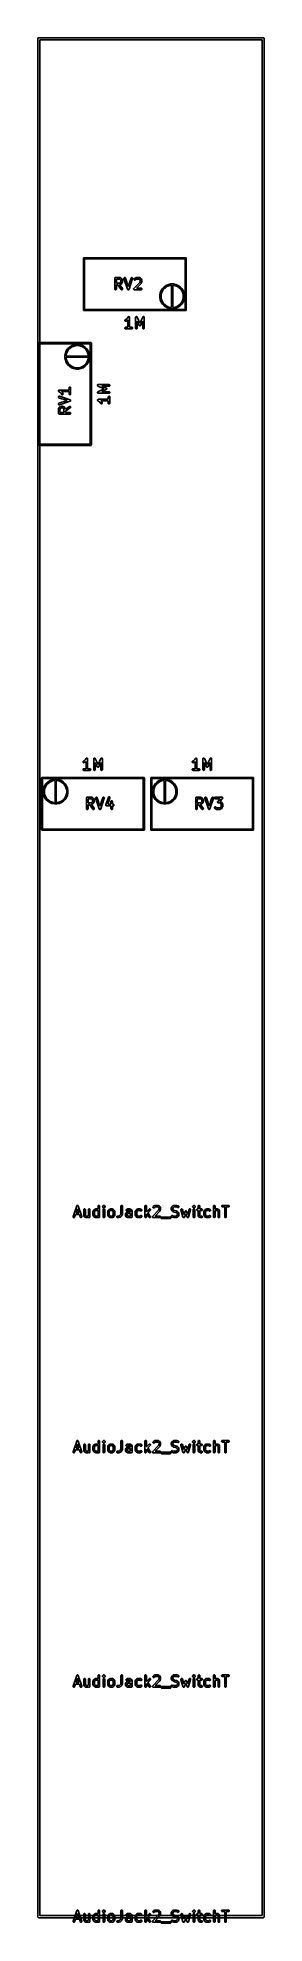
# Model space of a CAD drawing. Extents: x 18 to 40, y -182 to -6.
import ezdxf

# ---------------------------------------------------------------- set-up
doc = ezdxf.new("R2010")
doc.units = 0
doc.layers.add('BLACK', color=7, linetype='CONTINUOUS')

msp = doc.modelspace()

# ---------------------------------------------------------------- linework, layer by layer
at = {"layer": 'BLACK', "linetype": 'CONTINUOUS'}
for p, q in [((18.3999, -5.7683), (18.4018, -5.7487)), ((18.4004, -5.7732), (18.3999, -5.7683)), ((18.4004, -181.763), (18.4004, -5.7732)), ((18.4018, -5.7487), (18.4076, -5.7298)), ((18.4076, -5.7298), (18.4168, -5.7124)), ((18.4168, -5.7124), (18.4293, -5.6972)), ((18.4293, -5.6972), (18.4446, -5.6847)), ((18.4446, -5.6847), (18.4619, -5.6754)), ((18.4619, -5.6754), (18.4808, -5.6697)), ((18.4808, -5.6697), (18.4955, -5.6683)), ((18.4955, -5.6683), (18.5004, -5.6678)), ((18.5004, -5.6678), (18.5053, -5.6683)), ((18.5053, -5.6683), (39.4955, -5.6683)), ((18.6004, -5.8683), (18.6004, -181.668)), ((39.4004, -5.8683), (18.6004, -5.8683)), ((39.4004, -181.668), (39.4004, -5.8683)), ((39.4955, -5.6683), (39.5004, -5.6678)), ((39.5004, -5.6678), (39.5053, -5.6683)), ((39.5053, -5.6683), (39.52, -5.6697)), ((39.52, -5.6697), (39.5388, -5.6754)), ((39.5388, -5.6754), (39.5562, -5.6847)), ((39.5562, -5.6847), (39.5714, -5.6972)), ((39.5714, -5.6972), (39.5839, -5.7124)), ((39.5839, -5.7124), (39.5932, -5.7298)), ((39.5932, -5.7298), (39.5989, -5.7487)), ((39.5989, -5.7487), (39.6009, -5.7683)), ((39.6009, -5.7683), (39.6004, -5.7732)), ((39.6004, -5.7732), (39.6004, -181.763)), ((22.6728, -26.3485), (22.6737, -26.3387)), ((22.673, -26.3509), (22.6728, -26.3485)), ((22.673, -31.176), (22.673, -26.3509)), ((22.6737, -26.3387), (22.6766, -26.3293)), ((22.6766, -26.3293), (22.6812, -26.3206)), ((22.6812, -26.3206), (22.6875, -26.313)), ((22.6875, -26.313), (22.6951, -26.3067)), ((22.6951, -26.3067), (22.7038, -26.3021)), ((22.7038, -26.3021), (22.7132, -26.2992)), ((22.7132, -26.2992), (22.7206, -26.2985)), ((22.7206, -26.2985), (22.723, -26.2983)), ((22.723, -26.2983), (22.7254, -26.2985)), ((22.7254, -26.2985), (32.2506, -26.2985)), ((22.773, -26.3985), (22.773, -31.1285)), ((32.203, -26.3985), (22.773, -26.3985)), ((32.203, -31.1285), (32.203, -26.3985)), ((32.2506, -26.2985), (32.253, -26.2983)), ((32.253, -26.2983), (32.2554, -26.2985)), ((32.2554, -26.2985), (32.2628, -26.2992)), ((32.2628, -26.2992), (32.2722, -26.3021)), ((32.2722, -26.3021), (32.2809, -26.3067)), ((32.2809, -26.3067), (32.2885, -26.313)), ((32.2885, -26.313), (32.2948, -26.3206)), ((32.2948, -26.3206), (32.2994, -26.3293)), ((32.2994, -26.3293), (32.3023, -26.3387)), ((32.3023, -26.3387), (32.3032, -26.3485)), ((32.3032, -26.3485), (32.303, -26.3509)), ((32.303, -26.3509), (32.303, -31.1761)), ((25.6113, -28.2148), (25.6121, -28.2078)), ((25.6113, -28.2153), (25.6113, -28.2148)), ((25.6113, -28.2154), (25.6113, -28.2153)), ((25.6113, -28.2159), (25.6113, -28.2154)), ((25.6113, -28.2154), (25.6113, -28.2154)), ((25.6113, -29.2159), (25.6113, -28.2159)), ((25.6121, -28.2078), (25.6129, -28.2008)), ((25.6129, -28.2005), (25.613, -28.2003)), ((25.6129, -28.2008), (25.6129, -28.2005)), ((25.613, -28.2003), (25.6151, -28.1936)), ((25.6151, -28.1936), (25.6172, -28.1868)), ((25.6172, -28.1868), (25.6173, -28.1866)), ((25.6173, -28.1866), (25.6174, -28.1863)), ((25.6174, -28.1863), (25.6208, -28.1801)), ((25.6208, -28.1801), (25.6242, -28.1739)), ((25.6242, -28.1739), (25.6243, -28.1737)), ((25.6243, -28.1737), (25.6244, -28.1735)), ((25.6244, -28.1735), (25.629, -28.1681)), ((25.629, -28.1681), (25.6335, -28.1627)), ((25.6335, -28.1627), (25.6337, -28.1625)), ((25.6337, -28.1625), (25.6339, -28.1623)), ((25.6339, -28.1623), (25.6393, -28.1579)), ((25.6393, -28.1579), (25.6448, -28.1534)), ((25.6448, -28.1534), (25.6451, -28.1533)), ((25.6451, -28.1533), (25.6453, -28.1531)), ((25.6453, -28.1531), (25.6515, -28.1499)), ((25.6515, -28.1499), (25.6578, -28.1465)), ((25.6578, -28.1465), (25.658, -28.1465)), ((25.658, -28.1465), (25.6582, -28.1463)), ((25.6582, -28.1463), (25.665, -28.1443)), ((25.665, -28.1443), (25.6718, -28.1423)), ((25.6718, -28.1423), (25.672, -28.1423)), ((25.672, -28.1423), (25.6723, -28.1422)), ((25.6723, -28.1422), (25.6793, -28.1416)), ((25.6793, -28.1416), (25.6863, -28.1409)), ((25.6863, -28.1409), (26.0673, -28.1409)), ((26.0673, -28.1409), (26.0683, -28.1409)), ((26.0683, -28.1409), (26.0705, -28.1411)), ((26.0705, -28.1411), (26.0727, -28.1411)), ((26.0727, -28.1411), (26.0778, -28.1419)), ((26.0778, -28.1419), (26.0829, -28.1425)), ((26.0829, -28.1425), (26.085, -28.1432)), ((26.085, -28.1432), (26.0872, -28.1436)), ((26.0872, -28.1436), (26.092, -28.1454)), ((26.092, -28.1454), (26.0968, -28.1469)), ((26.0968, -28.1469), (26.0988, -28.148)), ((26.0988, -28.148), (26.1008, -28.1488)), ((26.1008, -28.1488), (26.1961, -28.1964)), ((26.1961, -28.1964), (26.197, -28.1969)), ((26.197, -28.1969), (26.2005, -28.1992)), ((26.2005, -28.1992), (26.2042, -28.2012)), ((26.2042, -28.2012), (26.2067, -28.2032)), ((26.2067, -28.2032), (26.2093, -28.2049)), ((26.2093, -28.2049), (26.2123, -28.2078)), ((26.2123, -28.2078), (26.2156, -28.2105)), ((26.2156, -28.2105), (26.2632, -28.2581)), ((26.2632, -28.2581), (26.2639, -28.2588)), ((26.2639, -28.2588), (26.2665, -28.2621)), ((26.2665, -28.2621), (26.2694, -28.2652)), ((26.2694, -28.2652), (26.2711, -28.2678)), ((26.2711, -28.2678), (26.273, -28.2703)), ((26.273, -28.2703), (26.275, -28.274)), ((26.275, -28.274), (26.2772, -28.2776)), ((26.4687, -28.2096), (26.4714, -28.1953)), ((26.4689, -28.2243), (26.4687, -28.2096)), ((26.472, -28.2386), (26.4689, -28.2243)), ((26.4714, -28.1953), (26.4767, -28.1816)), ((26.4723, -28.2396), (26.472, -28.2386)), ((26.8057, -29.2396), (26.4723, -28.2396)), ((26.4767, -28.1816), (26.4847, -28.1693)), ((26.4847, -28.1693), (26.4948, -28.1588)), ((26.4948, -28.1588), (26.5068, -28.1504)), ((26.5068, -28.1504), (26.5203, -28.1446)), ((26.5203, -28.1446), (26.5345, -28.1414)), ((26.5345, -28.1414), (26.5492, -28.1411)), ((26.5492, -28.1411), (26.5636, -28.1436)), ((26.5636, -28.1436), (26.5773, -28.1489)), ((26.5773, -28.1489), (26.5896, -28.1568)), ((26.5896, -28.1568), (26.6002, -28.1668)), ((26.6002, -28.1668), (26.6087, -28.1788)), ((26.6087, -28.1788), (26.6146, -28.1922)), ((26.6146, -28.1922), (26.8768, -28.9787)), ((26.8768, -28.9787), (27.139, -28.1922)), ((27.2813, -28.2396), (26.948, -29.2396)), ((27.139, -28.1922), (27.1393, -28.1912)), ((27.1393, -28.1912), (27.1455, -28.1779)), ((27.1455, -28.1779), (27.1541, -28.1661)), ((27.1541, -28.1661), (27.1648, -28.1561)), ((27.1648, -28.1561), (27.1773, -28.1485)), ((27.1773, -28.1485), (27.191, -28.1434)), ((27.191, -28.1434), (27.2055, -28.141)), ((27.2055, -28.141), (27.2201, -28.1415)), ((27.2201, -28.1415), (27.2344, -28.1449)), ((27.2344, -28.1449), (27.2477, -28.151)), ((27.2477, -28.151), (27.2596, -28.1595)), ((27.2596, -28.1595), (27.2696, -28.1702)), ((27.2696, -28.1702), (27.2773, -28.1826)), ((27.2773, -28.1826), (27.2825, -28.1963)), ((27.2845, -28.2253), (27.2813, -28.2396)), ((27.2825, -28.1963), (27.285, -28.2107)), ((27.285, -28.2107), (27.2845, -28.2253)), ((27.4266, -28.2823), (27.4335, -28.2694)), ((27.4335, -28.2694), (27.4428, -28.2581)), ((27.4428, -28.2581), (27.4904, -28.2105)), ((27.4904, -28.2105), (27.4912, -28.2097)), ((27.4912, -28.2097), (27.4945, -28.2071)), ((27.4945, -28.2071), (27.4975, -28.2042)), ((27.4975, -28.2042), (27.5002, -28.2025)), ((27.5002, -28.2025), (27.5026, -28.2006)), ((27.5026, -28.2006), (27.5064, -28.1987)), ((27.5064, -28.1987), (27.5099, -28.1964)), ((27.5099, -28.1964), (27.6052, -28.1488)), ((27.6052, -28.1488), (27.6061, -28.1483)), ((27.6061, -28.1483), (27.6082, -28.1476)), ((27.6082, -28.1476), (27.6101, -28.1465)), ((27.6101, -28.1465), (27.615, -28.1451)), ((27.615, -28.1451), (27.6199, -28.1433)), ((27.6199, -28.1433), (27.622, -28.1429)), ((27.622, -28.1429), (27.6241, -28.1423)), ((27.6241, -28.1423), (27.6293, -28.1418)), ((27.6293, -28.1418), (27.6343, -28.141)), ((27.6343, -28.141), (27.6365, -28.1411)), ((27.6365, -28.1411), (27.6387, -28.1409)), ((27.6387, -28.1409), (27.8768, -28.1409)), ((27.8768, -28.1409), (27.8779, -28.1409)), ((27.8779, -28.1409), (27.8801, -28.1411)), ((27.8801, -28.1411), (27.8823, -28.1411)), ((27.8823, -28.1411), (27.8873, -28.1419)), ((27.8873, -28.1419), (27.8924, -28.1425)), ((27.8924, -28.1425), (27.8945, -28.1432)), ((27.8945, -28.1432), (27.8967, -28.1436)), ((27.8967, -28.1436), (27.9015, -28.1454)), ((27.9015, -28.1454), (27.9064, -28.1469)), ((27.9064, -28.1469), (27.9083, -28.148)), ((27.9083, -28.148), (27.9104, -28.1488)), ((27.9104, -28.1488), (28.0056, -28.1964)), ((28.0056, -28.1964), (28.0065, -28.1969)), ((28.0065, -28.1969), (28.0101, -28.1992)), ((28.0101, -28.1992), (28.0138, -28.2012)), ((28.0138, -28.2012), (28.0162, -28.2032)), ((28.0162, -28.2032), (28.0188, -28.2049)), ((28.0188, -28.2049), (28.0218, -28.2078)), ((28.0218, -28.2078), (28.0251, -28.2105)), ((28.0251, -28.2105), (28.0727, -28.2581)), ((28.0727, -28.2581), (28.0734, -28.2588)), ((28.0734, -28.2588), (28.0761, -28.2621)), ((28.0761, -28.2621), (28.079, -28.2652)), ((28.079, -28.2652), (28.0806, -28.2678)), ((28.0806, -28.2678), (28.0826, -28.2703)), ((28.0826, -28.2703), (28.0845, -28.274)), ((28.0845, -28.274), (28.0867, -28.2776)), ((25.6128, -29.2304), (25.6113, -29.2159)), ((25.617, -29.2445), (25.6128, -29.2304)), ((25.6239, -29.2574), (25.617, -29.2445)), ((25.6331, -29.2687), (25.6239, -29.2574)), ((25.6444, -29.2781), (25.6331, -29.2687)), ((25.6573, -29.285), (25.6444, -29.2781)), ((25.6713, -29.2893), (25.6573, -29.285)), ((25.6858, -29.2909), (25.6713, -29.2893)), ((25.7004, -29.2896), (25.6858, -29.2909)), ((25.7144, -29.2854), (25.7004, -29.2896)), ((25.7274, -29.2786), (25.7144, -29.2854)), ((25.7388, -29.2695), (25.7274, -29.2786)), ((25.7482, -29.2583), (25.7388, -29.2695)), ((25.7553, -29.2454), (25.7482, -29.2583)), ((25.7597, -29.2315), (25.7553, -29.2454)), ((25.7613, -29.2169), (25.7597, -29.2315)), ((25.7613, -28.2909), (25.7613, -28.6647)), ((26.0496, -28.2909), (25.7613, -28.2909)), ((25.7613, -28.6647), (26.0496, -28.6647)), ((25.8854, -28.8147), (25.7613, -28.8147)), ((25.7613, -28.8147), (25.7613, -29.2159)), ((25.7613, -29.2159), (25.7613, -29.2169)), ((26.1963, -29.2589), (25.8854, -28.8147)), ((26.1181, -28.3251), (26.0496, -28.2909)), ((26.0496, -28.6647), (26.1181, -28.6304)), ((26.0695, -28.8145), (26.0684, -28.8146)), ((26.0684, -28.8146), (26.3192, -29.1729)), ((26.0717, -28.8146), (26.0695, -28.8145)), ((26.0767, -28.8138), (26.0717, -28.8146)), ((26.0819, -28.8133), (26.0767, -28.8138)), ((26.084, -28.8126), (26.0819, -28.8133)), ((26.0861, -28.8123), (26.084, -28.8126)), ((26.0909, -28.8105), (26.0861, -28.8123)), ((26.0959, -28.809), (26.0909, -28.8105)), ((26.0978, -28.808), (26.0959, -28.809)), ((26.0999, -28.8072), (26.0978, -28.808)), ((26.1008, -28.8068), (26.0999, -28.8072)), ((26.1961, -28.7592), (26.1008, -28.8068)), ((26.1485, -28.3555), (26.1181, -28.3251)), ((26.1181, -28.6304), (26.1485, -28.6)), ((26.1828, -28.4241), (26.1485, -28.3555)), ((26.1485, -28.6), (26.1828, -28.5315)), ((26.1828, -28.5315), (26.1828, -28.4241)), ((26.1996, -28.7569), (26.1961, -28.7592)), ((26.2058, -29.27), (26.1963, -29.2589)), ((26.2034, -28.755), (26.1996, -28.7569)), ((26.2058, -28.753), (26.2034, -28.755)), ((26.2085, -28.7514), (26.2058, -28.753)), ((26.2173, -29.2791), (26.2058, -29.27)), ((26.2115, -28.7485), (26.2085, -28.7514)), ((26.2148, -28.7458), (26.2115, -28.7485)), ((26.2156, -28.7451), (26.2148, -28.7458)), ((26.2632, -28.6975), (26.2156, -28.7451)), ((26.2304, -29.2857), (26.2173, -29.2791)), ((26.2445, -29.2897), (26.2304, -29.2857)), ((26.2591, -29.2909), (26.2445, -29.2897)), ((26.2736, -29.2892), (26.2591, -29.2909)), ((26.2658, -28.6942), (26.2632, -28.6975)), ((26.2688, -28.6912), (26.2658, -28.6942)), ((26.2705, -28.6886), (26.2688, -28.6912)), ((26.2725, -28.6862), (26.2705, -28.6886)), ((26.2745, -28.6825), (26.2725, -28.6862)), ((26.2875, -29.2847), (26.2736, -29.2892)), ((26.2767, -28.6789), (26.2745, -28.6825)), ((26.2772, -28.678), (26.2767, -28.6789)), ((26.2772, -28.2776), (26.3248, -28.3728)), ((26.3248, -28.5828), (26.2772, -28.678)), ((26.3003, -29.2776), (26.2875, -29.2847)), ((26.3115, -29.2682), (26.3003, -29.2776)), ((26.3207, -29.2567), (26.3115, -29.2682)), ((26.3192, -29.1729), (26.3198, -29.1737)), ((26.3198, -29.1737), (26.3268, -29.1866)), ((26.3274, -29.2437), (26.3207, -29.2567)), ((26.3248, -28.3728), (26.3253, -28.3738)), ((26.3256, -28.5807), (26.3248, -28.5828)), ((26.3253, -28.3738), (26.3261, -28.3758)), ((26.3267, -28.5788), (26.3256, -28.5807)), ((26.3261, -28.3758), (26.3271, -28.3778)), ((26.3282, -28.5739), (26.3267, -28.5788)), ((26.3268, -29.1866), (26.3312, -29.2006)), ((26.3271, -28.3778), (26.3286, -28.3827)), ((26.3315, -29.2297), (26.3274, -29.2437)), ((26.3301, -28.5691), (26.3282, -28.5739)), ((26.3286, -28.3827), (26.3303, -28.3875)), ((26.3305, -28.5669), (26.3301, -28.5691)), ((26.3303, -28.3875), (26.3307, -28.3897)), ((26.3311, -28.5648), (26.3305, -28.5669)), ((26.3307, -28.3897), (26.3313, -28.3918)), ((26.3317, -28.5597), (26.3311, -28.5648)), ((26.3312, -29.2006), (26.3328, -29.2151)), ((26.3313, -28.3918), (26.3318, -28.3969)), ((26.3328, -29.2151), (26.3315, -29.2297)), ((26.3326, -28.5547), (26.3317, -28.5597)), ((26.3318, -28.3969), (26.3326, -28.402)), ((26.3326, -28.402), (26.3325, -28.4042)), ((26.3325, -28.4042), (26.3328, -28.4064)), ((26.3328, -28.5503), (26.3325, -28.5525)), ((26.3325, -28.5525), (26.3326, -28.5547)), ((26.3328, -28.4064), (26.3328, -28.5492)), ((26.3328, -28.5492), (26.3328, -28.5503)), ((26.8078, -29.2443), (26.8057, -29.2396)), ((26.8096, -29.2492), (26.8078, -29.2443)), ((26.8107, -29.251), (26.8096, -29.2492)), ((26.8116, -29.253), (26.8107, -29.251)), ((26.8146, -29.2572), (26.8116, -29.253)), ((26.8174, -29.2616), (26.8146, -29.2572)), ((26.8188, -29.2632), (26.8174, -29.2616)), ((26.8201, -29.2649), (26.8188, -29.2632)), ((26.8238, -29.2685), (26.8201, -29.2649)), ((26.8274, -29.2723), (26.8238, -29.2685)), ((26.8291, -29.2735), (26.8274, -29.2723)), ((26.8307, -29.275), (26.8291, -29.2735)), ((26.835, -29.2778), (26.8307, -29.275)), ((26.8393, -29.2808), (26.835, -29.2778)), ((26.8412, -29.2817), (26.8393, -29.2808)), ((26.843, -29.2828), (26.8412, -29.2817)), ((26.8479, -29.2847), (26.843, -29.2828)), ((26.8526, -29.2869), (26.8479, -29.2847)), ((26.8547, -29.2874), (26.8526, -29.2869)), ((26.8567, -29.2881), (26.8547, -29.2874)), ((26.8618, -29.289), (26.8567, -29.2881)), ((26.8668, -29.2902), (26.8618, -29.289)), ((26.869, -29.2903), (26.8668, -29.2902)), ((26.8711, -29.2907), (26.869, -29.2903)), ((26.8763, -29.2905), (26.8711, -29.2907)), ((26.8815, -29.2907), (26.8763, -29.2905)), ((26.8836, -29.2904), (26.8815, -29.2907)), ((26.8857, -29.2903), (26.8836, -29.2904)), ((26.8908, -29.2892), (26.8857, -29.2903)), ((26.8959, -29.2884), (26.8908, -29.2892)), ((26.8979, -29.2877), (26.8959, -29.2884)), ((26.9, -29.2872), (26.8979, -29.2877)), ((26.9048, -29.2851), (26.9, -29.2872)), ((26.9096, -29.2833), (26.9048, -29.2851)), ((26.9115, -29.2822), (26.9096, -29.2833)), ((26.9134, -29.2813), (26.9115, -29.2822)), ((26.9177, -29.2784), (26.9134, -29.2813)), ((26.9221, -29.2756), (26.9177, -29.2784)), ((26.9237, -29.2742), (26.9221, -29.2756)), ((26.9255, -29.273), (26.9237, -29.2742)), ((26.929, -29.2692), (26.9255, -29.273)), ((26.9329, -29.2657), (26.929, -29.2692)), ((26.9341, -29.264), (26.9329, -29.2657)), ((26.9356, -29.2624), (26.9341, -29.264)), ((26.9384, -29.2581), (26.9356, -29.2624)), ((26.9415, -29.2539), (26.9384, -29.2581)), ((26.9424, -29.2519), (26.9415, -29.2539)), ((26.9435, -29.2501), (26.9424, -29.2519)), ((26.9454, -29.2453), (26.9435, -29.2501)), ((26.9476, -29.2406), (26.9454, -29.2453)), ((26.948, -29.2396), (26.9476, -29.2406)), ((27.3732, -29.2154), (27.374, -29.2083)), ((27.3733, -29.2155), (27.3732, -29.2154)), ((27.3732, -29.2156), (27.3733, -29.2155)), ((27.3739, -29.2228), (27.3732, -29.2156)), ((27.3746, -29.2299), (27.3739, -29.2228)), ((27.374, -29.2083), (27.3747, -29.2011)), ((27.3746, -29.2301), (27.3746, -29.2299)), ((27.3746, -29.2302), (27.3746, -29.2301)), ((27.3767, -29.2371), (27.3746, -29.2302)), ((27.3747, -29.2011), (27.3748, -29.2009)), ((27.3748, -29.2008), (27.3769, -29.1939)), ((27.3748, -29.2009), (27.3748, -29.2008)), ((27.3787, -29.244), (27.3767, -29.2371)), ((27.3769, -29.1939), (27.379, -29.1871)), ((27.3788, -29.2441), (27.3787, -29.244)), ((27.3788, -29.2442), (27.3788, -29.2441)), ((27.3822, -29.2508), (27.3788, -29.2442)), ((27.379, -29.1871), (27.3791, -29.1869)), ((27.3791, -29.1868), (27.3825, -29.1805)), ((27.3791, -29.1869), (27.3791, -29.1868)), ((27.3855, -29.2569), (27.3822, -29.2508)), ((27.3825, -29.1805), (27.3859, -29.1742)), ((27.3856, -29.257), (27.3855, -29.2569)), ((27.3856, -29.2572), (27.3856, -29.257)), ((27.3902, -29.2628), (27.3856, -29.2572)), ((27.3859, -29.1742), (27.386, -29.1741)), ((27.386, -29.1741), (27.3861, -29.1739)), ((27.3861, -29.1739), (27.3907, -29.1684)), ((27.3947, -29.2684), (27.3902, -29.2628)), ((27.3907, -29.1684), (27.3952, -29.1628)), ((27.3948, -29.2684), (27.3947, -29.2684)), ((27.3948, -29.2685), (27.3948, -29.2684)), ((27.4003, -29.2731), (27.3948, -29.2685)), ((27.3952, -29.1628), (27.9541, -28.6039)), ((27.4059, -29.2778), (27.4003, -29.2731)), ((27.406, -29.2778), (27.4059, -29.2778)), ((27.4061, -29.2779), (27.406, -29.2778)), ((27.4124, -29.2814), (27.4061, -29.2779)), ((27.4187, -29.2848), (27.4124, -29.2814)), ((27.4188, -29.2849), (27.4187, -29.2848)), ((27.4189, -29.2849), (27.4188, -29.2849)), ((27.4258, -29.2871), (27.4189, -29.2849)), ((27.4209, -28.3109), (27.4223, -28.2963)), ((27.4222, -28.3254), (27.4209, -28.3109)), ((27.4264, -28.3395), (27.4222, -28.3254)), ((27.4223, -28.2963), (27.4266, -28.2823)), ((27.4326, -29.2892), (27.4258, -29.2871)), ((27.4332, -28.3524), (27.4264, -28.3395)), ((27.4328, -29.2893), (27.4326, -29.2892)), ((27.4329, -29.2893), (27.4328, -29.2893)), ((27.44, -29.2901), (27.4329, -29.2893)), ((27.4425, -28.3638), (27.4332, -28.3524)), ((27.4472, -29.2909), (27.44, -29.2901)), ((27.4537, -28.3732), (27.4425, -28.3638)), ((27.4474, -29.2909), (27.4472, -29.2909)), ((27.4475, -29.2909), (27.4474, -29.2909)), ((27.4482, -29.2909), (27.4475, -29.2909)), ((27.4475, -29.2909), (27.4475, -29.2909)), ((28.0673, -29.2909), (27.4482, -29.2909)), ((27.4666, -28.3802), (27.4537, -28.3732)), ((27.4805, -28.3845), (27.4666, -28.3802)), ((27.4951, -28.3861), (27.4805, -28.3845)), ((27.5097, -28.3848), (27.4951, -28.3861)), ((27.5237, -28.3808), (27.5097, -28.3848)), ((27.5367, -28.374), (27.5237, -28.3808)), ((27.5481, -28.3649), (27.5367, -28.374)), ((27.5489, -28.3642), (27.5481, -28.3649)), ((27.5879, -28.3251), (27.5489, -28.3642)), ((27.6564, -28.2909), (27.5879, -28.3251)), ((28.0727, -28.6975), (27.6293, -29.1409)), ((27.6293, -29.1409), (28.0673, -29.1409)), ((27.8591, -28.2909), (27.6564, -28.2909)), ((27.9276, -28.3251), (27.8591, -28.2909)), ((27.958, -28.3555), (27.9276, -28.3251)), ((27.9541, -28.6039), (27.9923, -28.4894)), ((27.9923, -28.4241), (27.958, -28.3555)), ((27.9923, -28.4894), (27.9923, -28.4241)), ((28.0673, -29.1409), (28.0683, -29.1409)), ((28.0819, -29.2895), (28.0673, -29.2909)), ((28.0683, -29.1409), (28.0829, -29.1425)), ((28.0741, -28.6958), (28.0727, -28.6975)), ((28.0757, -28.6943), (28.0741, -28.6958)), ((28.0787, -28.6901), (28.0757, -28.6943)), ((28.082, -28.6862), (28.0787, -28.6901)), ((28.0959, -29.2852), (28.0819, -29.2895)), ((28.083, -28.6842), (28.082, -28.6862)), ((28.0829, -29.1425), (28.0968, -29.1469)), ((28.0843, -28.6824), (28.083, -28.6842)), ((28.0865, -28.6778), (28.0843, -28.6824)), ((28.0889, -28.6733), (28.0865, -28.6778)), ((28.0867, -28.2776), (28.1344, -28.3728)), ((28.0895, -28.6712), (28.0889, -28.6733)), ((28.0905, -28.6692), (28.0895, -28.6712)), ((28.0908, -28.6682), (28.0905, -28.6692)), ((28.1384, -28.5253), (28.0908, -28.6682)), ((28.1088, -29.2783), (28.0959, -29.2852)), ((28.0968, -29.1469), (28.1097, -29.154)), ((28.1201, -29.2691), (28.1088, -29.2783)), ((28.1097, -29.154), (28.1209, -29.1634)), ((28.1295, -29.2578), (28.1201, -29.2691)), ((28.1209, -29.1634), (28.13, -29.1748)), ((28.1364, -29.2449), (28.1295, -29.2578)), ((28.13, -29.1748), (28.1368, -29.1878)), ((28.1344, -28.3728), (28.1348, -28.3738)), ((28.1348, -28.3738), (28.1356, -28.3758)), ((28.1356, -28.3758), (28.1366, -28.3778)), ((28.1408, -29.231), (28.1364, -29.2449)), ((28.1366, -28.3778), (28.1381, -28.3827)), ((28.1368, -29.1878), (28.141, -29.2018)), ((28.1381, -28.3827), (28.1399, -28.3875)), ((28.1394, -28.5212), (28.1384, -28.5253)), ((28.1406, -28.5172), (28.1394, -28.5212)), ((28.1399, -28.3875), (28.1402, -28.3897)), ((28.1402, -28.3897), (28.1409, -28.3918)), ((28.141, -28.5141), (28.1406, -28.5172)), ((28.1423, -29.2164), (28.1408, -29.231)), ((28.1409, -28.3918), (28.1414, -28.3969)), ((28.1417, -28.511), (28.141, -28.5141)), ((28.141, -29.2018), (28.1423, -29.2164)), ((28.1414, -28.3969), (28.1422, -28.402)), ((28.1418, -28.5068), (28.1417, -28.511)), ((28.1423, -28.5026), (28.1418, -28.5068)), ((28.1422, -28.402), (28.1421, -28.4042)), ((28.1421, -28.4042), (28.1423, -28.4064)), ((28.1423, -28.4064), (28.1423, -28.5016)), ((28.1423, -28.5016), (28.1423, -28.5026)), ((29.8236, -29.7943), (29.8682, -29.5703)), ((29.8236, -30.0227), (29.8236, -29.7943)), ((29.8682, -30.2467), (29.8236, -30.0227)), ((29.8682, -29.5703), (29.9556, -29.3593)), ((29.983, -29.6052), (29.943, -29.8061)), ((29.943, -29.8061), (29.943, -30.0109)), ((29.943, -30.0109), (29.983, -30.2118)), ((29.9556, -29.3593), (30.0824, -29.1694)), ((30.0614, -29.4159), (29.983, -29.6052)), ((30.1752, -29.2456), (30.0614, -29.4159)), ((30.0824, -29.1694), (30.2439, -29.0079)), ((30.3201, -29.1007), (30.1752, -29.2456)), ((30.2439, -29.0079), (30.4338, -28.8811)), ((30.4904, -28.9869), (30.3201, -29.1007)), ((30.4338, -28.8811), (30.6448, -28.7937)), ((30.6797, -28.9085), (30.4904, -28.9869)), ((30.6448, -28.7937), (30.8688, -28.7491)), ((30.8806, -28.8685), (30.6797, -28.9085)), ((30.8688, -28.7491), (31.0972, -28.7491)), ((30.934, -28.8685), (30.8806, -28.8685)), ((30.933, -30.9485), (30.934, -28.8685)), ((31.034, -28.8685), (31.033, -30.9485)), ((31.0854, -28.8685), (31.034, -28.8685)), ((31.2863, -28.9085), (31.0854, -28.8685)), ((31.0972, -28.7491), (31.3212, -28.7937)), ((31.4756, -28.9869), (31.2863, -28.9085)), ((31.3212, -28.7937), (31.5322, -28.8811)), ((31.6459, -29.1007), (31.4756, -28.9869)), ((31.5322, -28.8811), (31.7221, -29.0079)), ((31.7908, -29.2456), (31.6459, -29.1007)), ((31.7221, -29.0079), (31.8836, -29.1694)), ((31.9046, -29.4159), (31.7908, -29.2456)), ((31.8836, -29.1694), (32.0104, -29.3593)), ((31.983, -29.6052), (31.9046, -29.4159)), ((32.023, -29.8061), (31.983, -29.6052)), ((31.983, -30.2118), (32.023, -30.0109)), ((32.0104, -29.3593), (32.0978, -29.5703)), ((32.023, -30.0109), (32.023, -29.8061)), ((32.0978, -29.5703), (32.1424, -29.7943)), ((32.1424, -30.0227), (32.0978, -30.2467)), ((32.1424, -29.7943), (32.1424, -30.0227)), ((22.6728, -31.1785), (22.673, -31.176)), ((22.6737, -31.1883), (22.6728, -31.1785)), ((22.6766, -31.1977), (22.6737, -31.1883)), ((22.6812, -31.2064), (22.6766, -31.1977)), ((22.6875, -31.214), (22.6812, -31.2064)), ((22.6951, -31.2203), (22.6875, -31.214)), ((22.7038, -31.2249), (22.6951, -31.2203)), ((22.7132, -31.2278), (22.7038, -31.2249)), ((22.7206, -31.2285), (22.7132, -31.2278)), ((22.723, -31.2287), (22.7206, -31.2285)), ((22.7254, -31.2285), (22.723, -31.2287)), ((32.2506, -31.2285), (22.7254, -31.2285)), ((22.773, -31.1285), (32.203, -31.1285)), ((26.8886, -31.8113), (26.8958, -31.8092)), ((26.8958, -31.8092), (26.9025, -31.8072)), ((26.9025, -31.8072), (26.9026, -31.8072)), ((26.9026, -31.8072), (26.9098, -31.8065)), ((26.9026, -31.8072), (26.9026, -31.8072)), ((26.9098, -31.8065), (26.9171, -31.8059)), ((26.9171, -31.8059), (26.9172, -31.8059)), ((26.9172, -31.8059), (26.9172, -31.8059)), ((26.9172, -31.8059), (26.9247, -31.8067)), ((26.9247, -31.8067), (26.9317, -31.8074)), ((26.9317, -31.8074), (26.9317, -31.8074)), ((26.9317, -31.8074), (26.9318, -31.8074)), ((26.9318, -31.8074), (26.9391, -31.8097)), ((26.9391, -31.8097), (26.9456, -31.8117)), ((27.6028, -31.8113), (27.6082, -31.8098)), ((27.6082, -31.8098), (27.6135, -31.8079)), ((27.6135, -31.8079), (27.6152, -31.8077)), ((27.6152, -31.8077), (27.6168, -31.8072)), ((27.6168, -31.8072), (27.6224, -31.8067)), ((27.6224, -31.8067), (27.628, -31.8059)), ((27.628, -31.8059), (27.6297, -31.806)), ((27.6297, -31.806), (27.6314, -31.8059)), ((27.6314, -31.8059), (27.637, -31.8065)), ((27.637, -31.8065), (27.6426, -31.8068)), ((27.6426, -31.8068), (27.6442, -31.8072)), ((27.6442, -31.8072), (27.6459, -31.8074)), ((27.6459, -31.8074), (27.6513, -31.8091)), ((27.6513, -31.8091), (27.6567, -31.8105)), ((28.2726, -31.8101), (28.2781, -31.8088)), ((28.2781, -31.8088), (28.2835, -31.8072)), ((28.2835, -31.8072), (28.2852, -31.8071)), ((28.2852, -31.8071), (28.2868, -31.8066)), ((28.2868, -31.8066), (28.2924, -31.8064)), ((28.2924, -31.8064), (28.298, -31.8059)), ((28.298, -31.8059), (28.2998, -31.8061)), ((28.2998, -31.8061), (28.3015, -31.806)), ((28.3015, -31.806), (28.307, -31.8068)), ((28.307, -31.8068), (28.3126, -31.8074)), ((28.3126, -31.8074), (28.3142, -31.8079)), ((28.3142, -31.8079), (28.3159, -31.8082)), ((28.3159, -31.8082), (28.3212, -31.8101)), ((29.9556, -30.4577), (29.8682, -30.2467)), ((30.0824, -30.6476), (29.9556, -30.4577)), ((29.983, -30.2118), (30.0614, -30.4011)), ((30.0614, -30.4011), (30.1752, -30.5714)), ((30.2439, -30.8091), (30.0824, -30.6476)), ((30.1752, -30.5714), (30.3201, -30.7163)), ((30.4338, -30.9359), (30.2439, -30.8091)), ((30.3201, -30.7163), (30.4904, -30.8301)), ((30.6448, -31.0233), (30.4338, -30.9359)), ((30.4904, -30.8301), (30.6797, -30.9085)), ((30.8688, -31.0679), (30.6448, -31.0233)), ((30.6797, -30.9085), (30.8806, -30.9485)), ((31.0972, -31.0679), (30.8688, -31.0679)), ((30.8806, -30.9485), (30.933, -30.9485)), ((31.033, -30.9485), (31.0854, -30.9485)), ((31.0854, -30.9485), (31.2863, -30.9085)), ((31.3212, -31.0233), (31.0972, -31.0679)), ((31.2863, -30.9085), (31.4756, -30.8301)), ((31.5322, -30.9359), (31.3212, -31.0233)), ((31.4756, -30.8301), (31.6459, -30.7163)), ((31.7221, -30.8091), (31.5322, -30.9359)), ((31.6459, -30.7163), (31.7908, -30.5714)), ((31.8836, -30.6476), (31.7221, -30.8091)), ((31.7908, -30.5714), (31.9046, -30.4011)), ((32.0104, -30.4577), (31.8836, -30.6476)), ((31.9046, -30.4011), (31.983, -30.2118)), ((32.0978, -30.2467), (32.0104, -30.4577)), ((32.253, -31.2287), (32.2506, -31.2285)), ((32.2554, -31.2285), (32.253, -31.2287)), ((32.2628, -31.2278), (32.2554, -31.2285)), ((32.2722, -31.2249), (32.2628, -31.2278)), ((32.2809, -31.2203), (32.2722, -31.2249)), ((32.2885, -31.214), (32.2809, -31.2203)), ((32.2948, -31.2064), (32.2885, -31.214)), ((32.2994, -31.1977), (32.2948, -31.2064)), ((32.3023, -31.1883), (32.2994, -31.1977)), ((32.3032, -31.1785), (32.3023, -31.1883)), ((32.303, -31.1761), (32.3032, -31.1785)), ((26.5559, -32.8804), (26.5574, -32.8658)), ((26.5572, -32.8949), (26.5559, -32.8804)), ((26.556, -32.1715), (26.5565, -32.1569)), ((26.5584, -32.186), (26.556, -32.1715)), ((26.5565, -32.1569), (26.5598, -32.1426)), ((26.5613, -32.909), (26.5572, -32.8949)), ((26.5574, -32.8658), (26.5617, -32.8518)), ((26.5635, -32.1997), (26.5584, -32.186)), ((26.5598, -32.1426), (26.5658, -32.1293)), ((26.5681, -32.9219), (26.5613, -32.909)), ((26.5617, -32.8518), (26.5687, -32.8389)), ((26.5712, -32.2121), (26.5635, -32.1997)), ((26.5658, -32.1293), (26.5743, -32.1174)), ((26.5773, -32.9334), (26.5681, -32.9219)), ((26.5687, -32.8389), (26.578, -32.8277)), ((26.5812, -32.2228), (26.5712, -32.2121)), ((26.5743, -32.1174), (26.5849, -32.1073)), ((26.5885, -32.9428), (26.5773, -32.9334)), ((26.578, -32.8277), (26.5894, -32.8184)), ((26.5931, -32.2314), (26.5812, -32.2228)), ((26.5849, -32.1073), (26.5973, -32.0995)), ((26.6013, -32.9498), (26.5885, -32.9428)), ((26.5894, -32.8184), (26.6023, -32.8115)), ((26.6064, -32.2375), (26.5931, -32.2314)), ((26.5973, -32.0995), (26.6817, -32.0573)), ((26.6153, -32.9542), (26.6013, -32.9498)), ((26.6023, -32.8115), (26.6163, -32.8073)), ((26.6206, -32.2409), (26.6064, -32.2375)), ((26.6298, -32.9559), (26.6153, -32.9542)), ((26.6163, -32.8073), (26.6309, -32.8059)), ((26.6353, -32.2415), (26.6206, -32.2409)), ((26.6309, -32.9559), (26.6298, -32.9559)), ((26.6309, -32.8059), (26.8416, -32.8059)), ((27.2023, -32.9559), (26.6309, -32.9559)), ((26.6497, -32.2392), (26.6353, -32.2415)), ((26.6635, -32.2341), (26.6497, -32.2392)), ((26.6644, -32.2337), (26.6635, -32.2341)), ((26.7596, -32.1861), (26.6644, -32.2337)), ((26.6817, -32.0573), (26.763, -31.976)), ((26.7632, -32.1838), (26.7596, -32.1861)), ((26.763, -31.976), (26.8542, -31.8393)), ((26.7669, -32.1819), (26.7632, -32.1838)), ((26.7694, -32.1799), (26.7669, -32.1819)), ((26.772, -32.1783), (26.7694, -32.1799)), ((26.7751, -32.1754), (26.772, -32.1783)), ((26.7784, -32.1727), (26.7751, -32.1754)), ((26.7791, -32.172), (26.7784, -32.1727)), ((26.8416, -32.1096), (26.7791, -32.172)), ((26.8416, -32.8059), (26.8416, -32.1096)), ((26.8542, -31.8393), (26.8547, -31.8385)), ((26.8547, -31.8385), (26.8548, -31.8384)), ((26.8547, -31.8385), (26.8547, -31.8385)), ((26.8547, -31.8385), (26.8547, -31.8385)), ((26.8548, -31.8384), (26.8595, -31.8328)), ((26.8595, -31.8328), (26.8641, -31.8273)), ((26.8641, -31.8273), (26.8642, -31.8272)), ((26.8641, -31.8273), (26.8641, -31.8273)), ((26.8642, -31.8272), (26.8701, -31.8225)), ((26.8701, -31.8225), (26.8755, -31.8181)), ((26.8755, -31.8181), (26.8756, -31.8181)), ((26.8756, -31.8181), (26.8824, -31.8145)), ((26.8756, -31.8181), (26.8756, -31.8181)), ((26.8824, -31.8145), (26.8885, -31.8113)), ((26.8885, -31.8113), (26.8885, -31.8113)), ((26.8885, -31.8113), (26.8886, -31.8113)), ((26.9456, -31.8117), (26.9457, -31.8118)), ((26.9457, -31.8118), (26.9457, -31.8118)), ((26.9457, -31.8118), (26.9523, -31.8153)), ((26.9523, -31.8153), (26.9585, -31.8187)), ((26.9585, -31.8187), (26.9586, -31.8187)), ((26.9586, -31.8187), (26.9586, -31.8188)), ((26.9586, -31.8188), (26.9642, -31.8234)), ((26.9642, -31.8234), (26.9698, -31.828)), ((26.9698, -31.828), (26.9698, -31.8281)), ((26.9698, -31.8281), (26.9699, -31.8281)), ((26.9699, -31.8281), (26.9747, -31.8341)), ((26.9747, -31.8341), (26.979, -31.8394)), ((26.979, -31.8394), (26.9791, -31.8394)), ((26.9791, -31.8394), (26.9791, -31.8395)), ((26.9791, -31.8395), (26.9828, -31.8464)), ((26.9828, -31.8464), (26.9859, -31.8523)), ((26.9859, -31.8523), (26.9859, -31.8524)), ((26.9859, -31.8524), (26.986, -31.8524)), ((26.986, -31.8524), (26.9881, -31.8596)), ((26.9881, -31.8596), (26.9901, -31.8663)), ((26.9901, -31.8663), (26.9901, -31.8664)), ((26.9901, -31.8664), (26.9902, -31.8664)), ((26.9902, -31.8664), (26.9909, -31.8738)), ((26.9909, -31.8738), (26.9916, -31.8809)), ((26.9916, -31.8809), (26.9916, -32.8059)), ((26.9916, -32.8059), (27.2023, -32.8059)), ((27.2023, -32.8059), (27.2033, -32.8059)), ((27.2169, -32.9545), (27.2023, -32.9559)), ((27.2033, -32.8059), (27.2179, -32.8075)), ((27.2309, -32.9502), (27.2169, -32.9545)), ((27.2179, -32.8075), (27.2318, -32.8119)), ((27.2438, -32.9433), (27.2309, -32.9502)), ((27.2318, -32.8119), (27.2447, -32.819)), ((27.2551, -32.9341), (27.2438, -32.9433)), ((27.2447, -32.819), (27.2559, -32.8284)), ((27.2645, -32.9228), (27.2551, -32.9341)), ((27.2559, -32.8284), (27.265, -32.8398)), ((27.2714, -32.9099), (27.2645, -32.9228)), ((27.265, -32.8398), (27.2718, -32.8528)), ((27.2758, -32.896), (27.2714, -32.9099)), ((27.2718, -32.8528), (27.276, -32.8668)), ((27.2773, -32.8814), (27.2758, -32.896)), ((27.276, -32.8668), (27.2773, -32.8814)), ((27.5559, -31.8798), (27.5565, -31.8743)), ((27.5559, -31.8809), (27.5559, -31.8798)), ((27.5559, -32.8809), (27.5559, -31.8809)), ((27.5573, -32.8954), (27.5559, -32.8809)), ((27.5565, -31.8743), (27.5569, -31.8687)), ((27.5569, -31.8687), (27.5573, -31.867)), ((27.5573, -31.867), (27.5575, -31.8653)), ((27.5615, -32.9095), (27.5573, -32.8954)), ((27.5575, -31.8653), (27.5592, -31.8599)), ((27.5592, -31.8599), (27.5606, -31.8545)), ((27.5606, -31.8545), (27.5614, -31.853)), ((27.5614, -31.853), (27.5619, -31.8513)), ((27.5684, -32.9224), (27.5615, -32.9095)), ((27.5619, -31.8513), (27.5646, -31.8464)), ((27.5646, -31.8464), (27.5671, -31.8414)), ((27.5671, -31.8414), (27.5681, -31.84)), ((27.5681, -31.84), (27.569, -31.8385)), ((27.5776, -32.9337), (27.5684, -32.9224)), ((27.569, -31.8385), (27.5726, -31.8342)), ((27.5726, -31.8342), (27.576, -31.8297)), ((27.576, -31.8297), (27.5773, -31.8286)), ((27.5773, -31.8286), (27.5784, -31.8273)), ((27.5889, -32.9431), (27.5776, -32.9337)), ((27.5784, -31.8273), (27.5828, -31.8238)), ((27.5828, -31.8238), (27.587, -31.8201)), ((27.587, -31.8201), (27.5885, -31.8192)), ((27.5885, -31.8192), (27.5898, -31.8181)), ((27.6018, -32.95), (27.5889, -32.9431)), ((27.5898, -31.8181), (27.5948, -31.8155)), ((27.5948, -31.8155), (27.5996, -31.8127)), ((27.5996, -31.8127), (27.6012, -31.8121)), ((27.6012, -31.8121), (27.6028, -31.8113)), ((27.6158, -32.9543), (27.6018, -32.95)), ((27.6303, -32.9559), (27.6158, -32.9543)), ((27.6449, -32.9546), (27.6303, -32.9559)), ((27.659, -32.9504), (27.6449, -32.9546)), ((27.6567, -31.8105), (27.6583, -31.8112)), ((27.6583, -31.8112), (27.6599, -31.8117)), ((27.6719, -32.9436), (27.659, -32.9504)), ((27.6599, -31.8117), (27.6649, -31.8144)), ((27.6649, -31.8144), (27.6699, -31.8169)), ((27.6699, -31.8169), (27.6713, -31.8179)), ((27.6713, -31.8179), (27.6728, -31.8187)), ((27.6833, -32.9345), (27.6719, -32.9436)), ((27.6728, -31.8187), (27.6771, -31.8223)), ((27.6771, -31.8223), (27.6816, -31.8257)), ((27.6816, -31.8257), (27.6828, -31.8269)), ((27.6828, -31.8269), (27.6841, -31.828)), ((27.6927, -32.9233), (27.6833, -32.9345)), ((27.6841, -31.828), (27.6876, -31.8324)), ((27.6876, -31.8324), (27.6914, -31.8366)), ((27.6914, -31.8366), (27.6922, -31.838)), ((27.6922, -31.838), (27.6933, -31.8394)), ((27.6998, -32.9104), (27.6927, -32.9233)), ((27.6933, -31.8394), (27.696, -31.8443)), ((27.696, -31.8443), (27.6988, -31.8492)), ((27.6988, -31.8492), (27.9642, -32.4178)), ((27.7042, -32.8965), (27.6998, -32.9104)), ((27.7058, -32.8819), (27.7042, -32.8965)), ((27.7059, -32.8809), (27.7058, -32.8819)), ((27.8962, -32.6269), (27.7059, -32.2189)), ((27.7059, -32.2189), (27.7059, -32.8809)), ((27.8982, -32.6302), (27.8962, -32.6269)), ((27.8999, -32.6338), (27.8982, -32.6302)), ((27.9019, -32.6365), (27.8999, -32.6338)), ((27.9037, -32.6395), (27.9019, -32.6365)), ((27.9063, -32.6424), (27.9037, -32.6395)), ((27.9086, -32.6455), (27.9063, -32.6424)), ((27.9112, -32.6478), (27.9086, -32.6455)), ((27.9134, -32.6504), (27.9112, -32.6478)), ((27.9166, -32.6527), (27.9134, -32.6504)), ((27.9195, -32.6554), (27.9166, -32.6527)), ((27.9224, -32.6571), (27.9195, -32.6554)), ((27.9251, -32.6592), (27.9224, -32.6571)), ((27.9287, -32.6609), (27.9251, -32.6592)), ((27.932, -32.6629), (27.9287, -32.6609)), ((27.9352, -32.6641), (27.932, -32.6629)), ((27.9383, -32.6656), (27.9352, -32.6641)), ((27.9421, -32.6665), (27.9383, -32.6656)), ((27.9458, -32.6679), (27.9421, -32.6665)), ((27.9492, -32.6684), (27.9458, -32.6679)), ((27.9525, -32.6692), (27.9492, -32.6684)), ((27.9564, -32.6695), (27.9525, -32.6692)), ((27.9602, -32.6701), (27.9564, -32.6695)), ((27.9637, -32.6699), (27.9602, -32.6701)), ((27.9671, -32.6701), (27.9637, -32.6699)), ((27.9642, -32.4178), (28.2296, -31.8492)), ((27.971, -32.6696), (27.9671, -32.6701)), ((27.9749, -32.6694), (27.971, -32.6696)), ((27.9782, -32.6686), (27.9749, -32.6694)), ((27.9816, -32.6681), (27.9782, -32.6686)), ((27.9853, -32.6668), (27.9816, -32.6681)), ((27.9891, -32.6659), (27.9853, -32.6668)), ((27.9922, -32.6645), (27.9891, -32.6659)), ((27.9954, -32.6634), (27.9922, -32.6645)), ((27.9988, -32.6614), (27.9954, -32.6634)), ((28.0023, -32.6597), (27.9988, -32.6614)), ((28.0051, -32.6577), (28.0023, -32.6597)), ((28.0081, -32.656), (28.0051, -32.6577)), ((28.011, -32.6534), (28.0081, -32.656)), ((28.0142, -32.6511), (28.011, -32.6534)), ((28.0165, -32.6486), (28.0142, -32.6511)), ((28.0191, -32.6463), (28.0165, -32.6486)), ((28.0214, -32.6432), (28.0191, -32.6463)), ((28.0241, -32.6403), (28.0214, -32.6432)), ((28.0259, -32.6374), (28.0241, -32.6403)), ((28.0279, -32.6347), (28.0259, -32.6374)), ((28.0297, -32.6312), (28.0279, -32.6347)), ((28.0317, -32.6278), (28.0297, -32.6312)), ((28.0322, -32.6269), (28.0317, -32.6278)), ((28.2225, -32.2189), (28.0322, -32.6269)), ((28.2225, -32.8809), (28.2225, -32.2189)), ((28.224, -32.8954), (28.2225, -32.8809)), ((28.2282, -32.9095), (28.224, -32.8954)), ((28.2351, -32.9224), (28.2282, -32.9095)), ((28.2296, -31.8492), (28.23, -31.8482)), ((28.23, -31.8482), (28.2329, -31.8434)), ((28.2329, -31.8434), (28.2356, -31.8385)), ((28.2443, -32.9337), (28.2351, -32.9224)), ((28.2356, -31.8385), (28.2367, -31.8372)), ((28.2367, -31.8372), (28.2376, -31.8357)), ((28.2376, -31.8357), (28.2414, -31.8316)), ((28.2414, -31.8316), (28.245, -31.8273)), ((28.2556, -32.9431), (28.2443, -32.9337)), ((28.245, -31.8273), (28.2464, -31.8262)), ((28.2464, -31.8262), (28.2476, -31.825)), ((28.2476, -31.825), (28.2521, -31.8216)), ((28.2521, -31.8216), (28.2565, -31.8181)), ((28.2685, -32.95), (28.2556, -32.9431)), ((28.2565, -31.8181), (28.258, -31.8173)), ((28.258, -31.8173), (28.2594, -31.8163)), ((28.2594, -31.8163), (28.2645, -31.8139)), ((28.2645, -31.8139), (28.2694, -31.8113)), ((28.2824, -32.9543), (28.2685, -32.95)), ((28.2694, -31.8113), (28.2711, -31.8109)), ((28.2711, -31.8109), (28.2726, -31.8101)), ((28.297, -32.9559), (28.2824, -32.9543)), ((28.3116, -32.9546), (28.297, -32.9559)), ((28.3256, -32.9504), (28.3116, -32.9546)), ((28.3212, -31.8101), (28.3266, -31.8117)), ((28.3386, -32.9436), (28.3256, -32.9504)), ((28.3266, -31.8117), (28.3281, -31.8126)), ((28.3281, -31.8126), (28.3297, -31.8131)), ((28.3297, -31.8131), (28.3345, -31.816)), ((28.3345, -31.816), (28.3395, -31.8187)), ((28.35, -32.9345), (28.3386, -32.9436)), ((28.3395, -31.8187), (28.3408, -31.8198)), ((28.3408, -31.8198), (28.3423, -31.8207)), ((28.3423, -31.8207), (28.3464, -31.8245)), ((28.3464, -31.8245), (28.3507, -31.828)), ((28.3594, -32.9233), (28.35, -32.9345)), ((28.3507, -31.828), (28.3518, -31.8294)), ((28.3518, -31.8294), (28.3531, -31.8305)), ((28.3531, -31.8305), (28.3565, -31.835)), ((28.3565, -31.835), (28.36, -31.8394)), ((28.3665, -32.9104), (28.3594, -32.9233)), ((28.36, -31.8394), (28.3608, -31.8409)), ((28.3608, -31.8409), (28.3618, -31.8423)), ((28.3618, -31.8423), (28.3642, -31.8474)), ((28.3642, -31.8474), (28.3669, -31.8523)), ((28.3709, -32.8965), (28.3665, -32.9104)), ((28.3669, -31.8523), (28.3674, -31.8539)), ((28.3674, -31.8539), (28.3681, -31.8555)), ((28.3681, -31.8555), (28.3695, -31.8609)), ((28.3695, -31.8609), (28.3711, -31.8663)), ((28.3725, -32.8819), (28.3709, -32.8965)), ((28.3711, -31.8663), (28.3713, -31.868)), ((28.3713, -31.868), (28.3717, -31.8697)), ((28.3717, -31.8697), (28.372, -31.8753)), ((28.372, -31.8753), (28.3725, -31.8809)), ((28.3725, -31.8809), (28.3725, -32.8809)), ((28.3725, -32.8809), (28.3725, -32.8819)), ((18.4878, -34.295), (18.4887, -34.2852)), ((18.488, -34.2974), (18.4878, -34.295)), ((18.488, -43.8225), (18.488, -34.2974)), ((18.4887, -34.2852), (18.4916, -34.2758)), ((18.4916, -34.2758), (18.4962, -34.2671)), ((18.4962, -34.2671), (18.5025, -34.2595)), ((18.5025, -34.2595), (18.5101, -34.2532)), ((18.5101, -34.2532), (18.5188, -34.2486)), ((18.5188, -34.2486), (18.5282, -34.2457)), ((18.5282, -34.2457), (18.5356, -34.245)), ((18.5356, -34.245), (18.538, -34.2448)), ((18.538, -34.2448), (18.5404, -34.245)), ((18.5404, -34.245), (23.3656, -34.245)), ((18.588, -34.345), (18.588, -43.775)), ((23.318, -34.345), (18.588, -34.345)), ((20.9386, -35.4508), (20.9832, -35.2268)), ((20.9832, -35.2268), (21.0706, -35.0158)), ((21.098, -35.2617), (21.058, -35.4626)), ((21.0706, -35.0158), (21.1974, -34.8259)), ((21.1764, -35.0724), (21.098, -35.2617)), ((21.2902, -34.9021), (21.1764, -35.0724)), ((21.1974, -34.8259), (21.3589, -34.6644)), ((21.4351, -34.7572), (21.2902, -34.9021)), ((21.3589, -34.6644), (21.5488, -34.5376)), ((21.6054, -34.6434), (21.4351, -34.7572)), ((21.5488, -34.5376), (21.7598, -34.4502)), ((21.7947, -34.565), (21.6054, -34.6434)), ((21.7598, -34.4502), (21.9838, -34.4056)), ((21.9956, -34.525), (21.7947, -34.565)), ((21.9838, -34.4056), (22.2122, -34.4056)), ((22.2004, -34.525), (21.9956, -34.525)), ((22.4013, -34.565), (22.2004, -34.525)), ((22.2122, -34.4056), (22.4362, -34.4502)), ((22.5906, -34.6434), (22.4013, -34.565)), ((22.4362, -34.4502), (22.6472, -34.5376)), ((22.7609, -34.7572), (22.5906, -34.6434)), ((22.6472, -34.5376), (22.8371, -34.6644)), ((22.9058, -34.9021), (22.7609, -34.7572)), ((22.8371, -34.6644), (22.9986, -34.8259)), ((23.0196, -35.0724), (22.9058, -34.9021)), ((22.9986, -34.8259), (23.1254, -35.0158)), ((23.098, -35.2617), (23.0196, -35.0724)), ((23.138, -35.4626), (23.098, -35.2617)), ((23.1254, -35.0158), (23.2128, -35.2268)), ((23.2128, -35.2268), (23.2574, -35.4508)), ((23.318, -43.775), (23.318, -34.345)), ((23.3656, -34.245), (23.368, -34.2448)), ((23.368, -34.2448), (23.3704, -34.245)), ((23.3704, -34.245), (23.3778, -34.2457)), ((23.3778, -34.2457), (23.3872, -34.2486)), ((23.3872, -34.2486), (23.3959, -34.2532)), ((23.3959, -34.2532), (23.4035, -34.2595)), ((23.4035, -34.2595), (23.4098, -34.2671)), ((23.4098, -34.2671), (23.4144, -34.2758)), ((23.4144, -34.2758), (23.4173, -34.2852)), ((23.4173, -34.2852), (23.4182, -34.295)), ((23.4182, -34.295), (23.418, -34.2974)), ((23.418, -34.2974), (23.418, -43.8226)), ((20.9386, -35.6792), (20.9386, -35.4508)), ((20.9832, -35.9032), (20.9386, -35.6792)), ((21.0706, -36.1142), (20.9832, -35.9032)), ((21.058, -35.4626), (21.058, -35.514)), ((21.058, -35.514), (23.138, -35.515)), ((23.138, -35.615), (21.058, -35.614)), ((21.058, -35.614), (21.058, -35.6674)), ((21.058, -35.6674), (21.098, -35.8683)), ((21.1974, -36.3041), (21.0706, -36.1142)), ((21.098, -35.8683), (21.1764, -36.0576)), ((21.1764, -36.0576), (21.2902, -36.2279)), ((21.3589, -36.4656), (21.1974, -36.3041)), ((21.2902, -36.2279), (21.4351, -36.3728)), ((21.5488, -36.5924), (21.3589, -36.4656)), ((21.4351, -36.3728), (21.6054, -36.4866)), ((21.7598, -36.6798), (21.5488, -36.5924)), ((21.6054, -36.4866), (21.7947, -36.565)), ((21.9838, -36.7244), (21.7598, -36.6798)), ((21.7947, -36.565), (21.9956, -36.605)), ((22.2122, -36.7244), (21.9838, -36.7244)), ((21.9956, -36.605), (22.2004, -36.605)), ((22.2004, -36.605), (22.4013, -36.565)), ((22.4362, -36.6798), (22.2122, -36.7244)), ((22.4013, -36.565), (22.5906, -36.4866)), ((22.6472, -36.5924), (22.4362, -36.6798)), ((22.5906, -36.4866), (22.7609, -36.3728)), ((22.8371, -36.4656), (22.6472, -36.5924)), ((22.7609, -36.3728), (22.9058, -36.2279)), ((22.9986, -36.3041), (22.8371, -36.4656)), ((22.9058, -36.2279), (23.0196, -36.0576)), ((23.1254, -36.1142), (22.9986, -36.3041)), ((23.0196, -36.0576), (23.098, -35.8683)), ((23.098, -35.8683), (23.138, -35.6674)), ((23.2128, -35.9032), (23.1254, -36.1142)), ((23.138, -35.515), (23.138, -35.4626)), ((23.138, -35.6674), (23.138, -35.615)), ((23.2574, -35.6792), (23.2128, -35.9032)), ((23.2574, -35.4508), (23.2574, -35.6792)), ((20.3304, -38.7658), (20.3311, -38.7587)), ((20.3304, -38.7659), (20.3304, -38.7658)), ((20.3304, -38.7658), (20.3304, -38.7658)), ((20.3311, -38.7735), (20.3304, -38.7659)), ((20.3311, -38.7587), (20.3319, -38.7513)), ((20.3317, -38.7804), (20.3311, -38.7735)), ((20.3317, -38.7805), (20.3317, -38.7804)), ((20.3317, -38.7804), (20.3317, -38.7804)), ((20.3338, -38.7876), (20.3317, -38.7805)), ((20.3319, -38.7512), (20.3341, -38.7441)), ((20.3319, -38.7513), (20.3319, -38.7512)), ((20.3319, -38.7513), (20.3319, -38.7513)), ((20.3358, -38.7944), (20.3338, -38.7876)), ((20.3341, -38.7441), (20.3362, -38.7374)), ((20.3358, -38.7945), (20.3358, -38.7944)), ((20.3391, -38.8007), (20.3358, -38.7945)), ((20.3358, -38.7945), (20.3358, -38.7945)), ((20.3362, -38.7374), (20.3363, -38.7373)), ((20.3363, -38.7373), (20.3398, -38.7307)), ((20.3363, -38.7373), (20.3363, -38.7373)), ((20.3426, -38.8074), (20.3391, -38.8007)), ((20.3398, -38.7307), (20.3432, -38.7245)), ((20.3426, -38.8075), (20.3426, -38.8074)), ((20.3426, -38.8074), (20.3426, -38.8074)), ((20.3472, -38.8131), (20.3426, -38.8075)), ((20.3432, -38.7245), (20.3432, -38.7244)), ((20.3432, -38.7244), (20.3433, -38.7244)), ((20.3433, -38.7244), (20.3479, -38.7188)), ((20.3517, -38.8188), (20.3472, -38.8131)), ((20.3479, -38.7188), (20.3525, -38.7132)), ((20.3518, -38.8189), (20.3517, -38.8188)), ((20.3575, -38.8237), (20.3518, -38.8189)), ((20.3518, -38.8189), (20.3518, -38.8189)), ((20.3525, -38.7132), (20.3526, -38.7132)), ((20.3526, -38.7131), (20.3584, -38.7084)), ((20.3526, -38.7132), (20.3526, -38.7131)), ((20.3629, -38.8282), (20.3575, -38.8237)), ((20.3584, -38.7084), (20.3639, -38.704)), ((20.363, -38.8283), (20.3629, -38.8282)), ((20.3638, -38.8288), (20.363, -38.8283)), ((20.363, -38.8283), (20.363, -38.8283)), ((20.363, -38.8283), (20.363, -38.8283)), ((20.5005, -38.92), (20.3638, -38.8288)), ((20.3639, -38.704), (20.3639, -38.7039)), ((20.3639, -38.7039), (20.364, -38.7039)), ((20.364, -38.7039), (20.3706, -38.7004)), ((20.3706, -38.7004), (20.3768, -38.6971)), ((20.3768, -38.6971), (20.3769, -38.6971)), ((20.3769, -38.697), (20.3837, -38.695)), ((20.3769, -38.6971), (20.3769, -38.697)), ((20.3837, -38.695), (20.3908, -38.6929)), ((20.3908, -38.6929), (20.3909, -38.6928)), ((20.3909, -38.6928), (20.3982, -38.6921)), ((20.3909, -38.6928), (20.3909, -38.6928)), ((20.3982, -38.6921), (20.4054, -38.6914)), ((20.4054, -38.6914), (21.3304, -38.6914)), ((21.3304, -38.8414), (20.6341, -38.8414)), ((20.6341, -38.8414), (20.6965, -38.9039)), ((21.3304, -38.4797), (21.332, -38.4651)), ((21.3304, -38.4807), (21.3304, -38.4797)), ((21.3304, -38.6914), (21.3304, -38.4807)), ((21.3304, -39.0521), (21.3304, -38.8414)), ((21.332, -38.4651), (21.3364, -38.4512)), ((21.3364, -38.4512), (21.3435, -38.4383)), ((21.3435, -38.4383), (21.3529, -38.4271)), ((21.3529, -38.4271), (21.3643, -38.418)), ((21.3643, -38.418), (21.3773, -38.4112)), ((21.3773, -38.4112), (21.3913, -38.407)), ((21.3913, -38.407), (21.4059, -38.4057)), ((21.4059, -38.4057), (21.4205, -38.4072)), ((21.4205, -38.4072), (21.4344, -38.4116)), ((21.4344, -38.4116), (21.4473, -38.4185)), ((21.4473, -38.4185), (21.4586, -38.4279)), ((21.4586, -38.4279), (21.4678, -38.4392)), ((21.4678, -38.4392), (21.4747, -38.4521)), ((21.4747, -38.4521), (21.479, -38.4661)), ((21.479, -38.4661), (21.4804, -38.4807)), ((21.4804, -38.4807), (21.4804, -39.0521)), ((23.9954, -38.25), (23.9956, -38.2482)), ((23.9959, -38.2555), (23.9954, -38.25)), ((23.9955, -38.2465), (23.9963, -38.241)), ((23.9956, -38.2482), (23.9955, -38.2465)), ((23.9961, -38.2612), (23.9959, -38.2555)), ((23.9966, -38.2628), (23.9961, -38.2612)), ((23.9963, -38.241), (23.9969, -38.2354)), ((23.9967, -38.2645), (23.9966, -38.2628)), ((23.9983, -38.2699), (23.9967, -38.2645)), ((23.9969, -38.2354), (23.9974, -38.2338)), ((23.9974, -38.2338), (23.9977, -38.2321)), ((23.9977, -38.2321), (23.9996, -38.2268)), ((23.9996, -38.2754), (23.9983, -38.2699)), ((23.9996, -38.2268), (24.0012, -38.2214)), ((24.0004, -38.2769), (23.9996, -38.2754)), ((24.0008, -38.2786), (24.0004, -38.2769)), ((24.0034, -38.2835), (24.0008, -38.2786)), ((24.0012, -38.2214), (24.0021, -38.2199)), ((24.0021, -38.2199), (24.0026, -38.2183)), ((24.0026, -38.2183), (24.0055, -38.2135)), ((24.0058, -38.2886), (24.0034, -38.2835)), ((24.0039, -38.8831), (24.0064, -38.8781)), ((24.0055, -38.2135), (24.0082, -38.2085)), ((24.0068, -38.29), (24.0058, -38.2886)), ((24.0064, -38.8781), (24.0074, -38.8767)), ((24.0076, -38.2915), (24.0068, -38.29)), ((24.0074, -38.8767), (24.0082, -38.8752)), ((24.0111, -38.2959), (24.0076, -38.2915)), ((24.0082, -38.2085), (24.0093, -38.2072)), ((24.0082, -38.8752), (24.0118, -38.8709)), ((24.0093, -38.2072), (24.0102, -38.2057)), ((24.0102, -38.2057), (24.014, -38.2016)), ((24.0145, -38.3004), (24.0111, -38.2959)), ((24.0118, -38.8709), (24.0152, -38.8664)), ((24.014, -38.2016), (24.0175, -38.1973)), ((24.0157, -38.3016), (24.0145, -38.3004)), ((24.0152, -38.8664), (24.0164, -38.8652)), ((24.0168, -38.303), (24.0157, -38.3016)), ((24.0164, -38.8652), (24.0175, -38.8639)), ((24.0211, -38.3066), (24.0168, -38.303)), ((24.0175, -38.1973), (24.0189, -38.1962)), ((24.0175, -38.8639), (24.0219, -38.8604)), ((24.0189, -38.1962), (24.02, -38.1949)), ((24.02, -38.1949), (24.0245, -38.1915)), ((24.0252, -38.3104), (24.0211, -38.3066)), ((24.0219, -38.8604), (24.0261, -38.8566)), ((24.0245, -38.1915), (24.0289, -38.188)), ((24.0267, -38.3113), (24.0252, -38.3104)), ((24.0261, -38.8566), (24.0275, -38.8558)), ((24.028, -38.3124), (24.0267, -38.3113)), ((24.0275, -38.8558), (24.0289, -38.8547)), ((24.0329, -38.3151), (24.028, -38.3124)), ((24.0289, -38.188), (24.0304, -38.1872)), ((24.0289, -38.8547), (24.0338, -38.852)), ((24.0304, -38.1872), (24.0318, -38.1862)), ((24.0318, -38.1862), (24.0369, -38.1838)), ((24.0377, -38.318), (24.0329, -38.3151)), ((24.0338, -38.852), (24.0387, -38.8492)), ((24.0369, -38.1838), (24.0418, -38.1811)), ((24.0387, -38.3184), (24.0377, -38.318)), ((24.6073, -38.5838), (24.0387, -38.3184)), ((24.0387, -38.8492), (24.6073, -38.5838)), ((24.0418, -38.1811), (24.0434, -38.1806)), ((24.0434, -38.1806), (24.045, -38.1799)), ((24.045, -38.1799), (24.0504, -38.1785)), ((24.0504, -38.1785), (24.0558, -38.1769)), ((24.0558, -38.1769), (24.0575, -38.1767)), ((24.0575, -38.1767), (24.0592, -38.1763)), ((24.0592, -38.1763), (24.0648, -38.176)), ((24.0648, -38.176), (24.0704, -38.1755)), ((24.0704, -38.1755), (25.0704, -38.1755)), ((25.0704, -38.3255), (24.4084, -38.3255)), ((24.4084, -38.3255), (24.8164, -38.5158)), ((24.8164, -38.6518), (24.4084, -38.8421)), ((24.4084, -38.8421), (25.0704, -38.8421)), ((24.8164, -38.5158), (24.8173, -38.5163)), ((24.8197, -38.6498), (24.8164, -38.6518)), ((24.8173, -38.5163), (24.8207, -38.5183)), ((24.8233, -38.6481), (24.8197, -38.6498)), ((24.8207, -38.5183), (24.8242, -38.5201)), ((24.826, -38.6461), (24.8233, -38.6481)), ((24.8242, -38.5201), (24.8269, -38.5221)), ((24.829, -38.6443), (24.826, -38.6461)), ((24.8269, -38.5221), (24.8298, -38.5239)), ((24.8319, -38.6417), (24.829, -38.6443)), ((24.8298, -38.5239), (24.8327, -38.5266)), ((24.835, -38.6394), (24.8319, -38.6417)), ((24.8327, -38.5266), (24.8358, -38.5289)), ((24.8373, -38.6368), (24.835, -38.6394)), ((24.8358, -38.5289), (24.8381, -38.5315)), ((24.8399, -38.6346), (24.8373, -38.6368)), ((24.8381, -38.5315), (24.8406, -38.5338)), ((24.8422, -38.6314), (24.8399, -38.6346)), ((24.8406, -38.5338), (24.8429, -38.537)), ((24.8449, -38.6285), (24.8422, -38.6314)), ((24.8429, -38.537), (24.8455, -38.5399)), ((24.8466, -38.6256), (24.8449, -38.6285)), ((24.8455, -38.5399), (24.8472, -38.5429)), ((24.8487, -38.6229), (24.8466, -38.6256)), ((24.8472, -38.5429), (24.8492, -38.5456)), ((24.8504, -38.6194), (24.8487, -38.6229)), ((24.8492, -38.5456), (24.8509, -38.5492)), ((24.8524, -38.616), (24.8504, -38.6194)), ((24.8509, -38.5492), (24.8529, -38.5526)), ((24.8536, -38.6128), (24.8524, -38.616)), ((24.8529, -38.5526), (24.854, -38.5558)), ((24.8551, -38.6097), (24.8536, -38.6128)), ((24.854, -38.5558), (24.8554, -38.5589)), ((24.856, -38.6059), (24.8551, -38.6097)), ((24.8554, -38.5589), (24.8563, -38.5627)), ((24.8574, -38.6022), (24.856, -38.6059)), ((24.8563, -38.5627), (24.8576, -38.5664)), ((24.8579, -38.5988), (24.8574, -38.6022)), ((24.8576, -38.5664), (24.8581, -38.5698)), ((24.8587, -38.5955), (24.8579, -38.5988)), ((24.8581, -38.5698), (24.8589, -38.5731)), ((24.859, -38.5916), (24.8587, -38.5955)), ((24.8589, -38.5731), (24.8591, -38.577)), ((24.8596, -38.5878), (24.859, -38.5916)), ((24.8591, -38.577), (24.8596, -38.5809)), ((24.8596, -38.5809), (24.8594, -38.5843)), ((24.8594, -38.5843), (24.8596, -38.5878)), ((25.0704, -38.1755), (25.0714, -38.1755)), ((25.0849, -38.324), (25.0704, -38.3255)), ((25.0704, -38.8421), (25.0714, -38.8421)), ((25.0714, -38.1755), (25.086, -38.1771)), ((25.0714, -38.8421), (25.086, -38.8438)), ((25.099, -38.3198), (25.0849, -38.324)), ((25.086, -38.1771), (25.0999, -38.1815)), ((25.086, -38.8438), (25.0999, -38.8482)), ((25.1119, -38.3129), (25.099, -38.3198)), ((25.0999, -38.1815), (25.1128, -38.1886)), ((25.0999, -38.8482), (25.1128, -38.8553)), ((25.1232, -38.3037), (25.1119, -38.3129)), ((25.1128, -38.1886), (25.124, -38.198)), ((25.1128, -38.8553), (25.124, -38.8647)), ((25.1326, -38.2924), (25.1232, -38.3037)), ((25.124, -38.198), (25.1331, -38.2094)), ((25.124, -38.8647), (25.1331, -38.8761)), ((25.1395, -38.2795), (25.1326, -38.2924)), ((25.1331, -38.2094), (25.1399, -38.2224)), ((25.1331, -38.8761), (25.1399, -38.889)), ((25.1438, -38.2656), (25.1395, -38.2795)), ((25.1399, -38.2224), (25.1441, -38.2364)), ((25.1454, -38.251), (25.1438, -38.2656)), ((25.1441, -38.2364), (25.1454, -38.251)), ((20.3304, -40.4797), (20.3306, -40.4775)), ((20.3304, -40.4807), (20.3304, -40.4797)), ((20.3304, -40.8617), (20.3304, -40.4807)), ((20.3305, -39.3425), (20.331, -39.3279)), ((20.3329, -39.357), (20.3305, -39.3425)), ((20.3306, -39.9988), (20.3331, -39.9844)), ((20.3309, -40.0134), (20.3306, -39.9988)), ((20.3306, -40.4753), (20.3314, -40.4702)), ((20.3306, -40.4775), (20.3306, -40.4753)), ((20.3341, -40.0277), (20.3309, -40.0134)), ((20.331, -39.3279), (20.3344, -39.3136)), ((20.3314, -40.4702), (20.332, -40.4651)), ((20.332, -40.4651), (20.3327, -40.463)), ((20.3327, -40.463), (20.3331, -40.4608)), ((20.338, -39.3707), (20.3329, -39.357)), ((20.3331, -39.9844), (20.3384, -39.9707)), ((20.3331, -40.4608), (20.3349, -40.456)), ((20.3399, -40.0412), (20.3341, -40.0277)), ((20.3344, -39.3136), (20.3405, -39.3003)), ((20.3349, -40.456), (20.3364, -40.4512)), ((20.3364, -40.4512), (20.3375, -40.4492)), ((20.3375, -40.4492), (20.3383, -40.4472)), ((20.3456, -39.3832), (20.338, -39.3707)), ((20.3383, -40.4472), (20.3859, -40.3519)), ((20.3384, -39.9707), (20.3463, -39.9584)), ((20.3483, -40.0532), (20.3399, -40.0412)), ((20.3405, -39.3003), (20.349, -39.2884)), ((20.3556, -39.3939), (20.3456, -39.3832)), ((20.3463, -39.9584), (20.3563, -39.9478)), ((20.3588, -40.0633), (20.3483, -40.0532)), ((20.349, -39.2884), (20.3597, -39.2784)), ((20.3674, -39.4025), (20.3556, -39.3939)), ((20.3563, -39.9478), (20.3683, -39.9393)), ((20.3711, -40.0712), (20.3588, -40.0633)), ((20.3597, -39.2784), (20.3721, -39.2707)), ((20.3807, -39.4087), (20.3674, -39.4025)), ((20.3683, -39.9393), (20.3817, -39.9334)), ((20.3848, -40.0766), (20.3711, -40.0712)), ((20.3721, -39.2707), (20.3858, -39.2655)), ((20.3817, -39.409), (20.3807, -39.4087)), ((21.1682, -39.6712), (20.3817, -39.409)), ((20.3817, -39.9334), (21.1682, -39.6712)), ((20.3991, -40.0793), (20.3848, -40.0766)), ((20.3858, -39.2655), (20.4002, -39.263)), ((20.3859, -40.3519), (20.3864, -40.351)), ((20.3864, -40.351), (20.3887, -40.3475)), ((20.3887, -40.3475), (20.3907, -40.3438)), ((20.3907, -40.3438), (20.3927, -40.3413)), ((20.3927, -40.3413), (20.3944, -40.3387)), ((20.3944, -40.3387), (20.3973, -40.3357)), ((20.3973, -40.3357), (20.4, -40.3324)), ((20.4138, -40.079), (20.3991, -40.0793)), ((20.4, -40.3324), (20.4476, -40.2848)), ((20.4002, -39.263), (20.4148, -39.2635)), ((20.4281, -40.076), (20.4138, -40.079)), ((20.4148, -39.2635), (20.4291, -39.2667)), ((20.4291, -40.0757), (20.4281, -40.076)), ((20.4291, -39.2667), (21.4291, -39.6)), ((21.4291, -39.7423), (20.4291, -40.0757)), ((20.4476, -40.2848), (20.4483, -40.2841)), ((20.4483, -40.2841), (20.4516, -40.2815)), ((20.4516, -40.2815), (20.4547, -40.2786)), ((20.4547, -40.2786), (20.4573, -40.2769)), ((20.4573, -40.2769), (20.4598, -40.275)), ((20.4598, -40.275), (20.4635, -40.273)), ((20.4635, -40.273), (20.4671, -40.2708)), ((20.4671, -40.2708), (20.5623, -40.2232)), ((20.5146, -40.4299), (20.4804, -40.4984)), ((20.4804, -40.4984), (20.4804, -40.7867)), ((20.5818, -39.0013), (20.5005, -38.92)), ((20.545, -40.3995), (20.5146, -40.4299)), ((20.6136, -40.3652), (20.545, -40.3995)), ((20.5623, -40.2232), (20.5633, -40.2227)), ((20.5633, -40.2227), (20.5653, -40.2219)), ((20.5653, -40.2219), (20.5673, -40.2209)), ((20.5673, -40.2209), (20.5722, -40.2194)), ((20.5722, -40.2194), (20.577, -40.2176)), ((20.577, -40.2176), (20.5792, -40.2173)), ((20.5792, -40.2173), (20.5813, -40.2167)), ((20.5813, -40.2167), (20.5864, -40.2162)), ((20.624, -39.0857), (20.5818, -39.0013)), ((20.5864, -40.2162), (20.5915, -40.2154)), ((20.5915, -40.2154), (20.5937, -40.2155)), ((20.5937, -40.2155), (20.5959, -40.2152)), ((20.5959, -40.2152), (20.7387, -40.2152)), ((20.721, -40.3652), (20.6136, -40.3652)), ((20.6318, -39.0981), (20.624, -39.0857)), ((20.6419, -39.1087), (20.6318, -39.0981)), ((20.6538, -39.1172), (20.6419, -39.1087)), ((20.6671, -39.1232), (20.6538, -39.1172)), ((20.6814, -39.1265), (20.6671, -39.1232)), ((20.696, -39.127), (20.6814, -39.1265)), ((20.7105, -39.1246), (20.696, -39.127)), ((20.6965, -38.9039), (20.6972, -38.9046)), ((20.6972, -38.9046), (20.6999, -38.9079)), ((20.6999, -38.9079), (20.7028, -38.911)), ((20.7028, -38.911), (20.7044, -38.9136)), ((20.7044, -38.9136), (20.7064, -38.9161)), ((20.7064, -38.9161), (20.7083, -38.9198)), ((20.7083, -38.9198), (20.7106, -38.9234)), ((20.7242, -39.1195), (20.7105, -39.1246)), ((20.7106, -38.9234), (20.7582, -39.0186)), ((20.7895, -40.3995), (20.721, -40.3652)), ((20.7366, -39.1118), (20.7242, -39.1195)), ((20.7473, -39.1018), (20.7366, -39.1118)), ((20.7387, -40.2152), (20.7398, -40.2152)), ((20.7398, -40.2152), (20.742, -40.2155)), ((20.742, -40.2155), (20.7442, -40.2154)), ((20.7442, -40.2154), (20.7492, -40.2163)), ((20.7559, -39.0899), (20.7473, -39.1018)), ((20.7492, -40.2163), (20.7543, -40.2169)), ((20.7543, -40.2169), (20.7564, -40.2175)), ((20.762, -39.0766), (20.7559, -39.0899)), ((20.7564, -40.2175), (20.7586, -40.2179)), ((20.7582, -39.0186), (20.7586, -39.0195)), ((20.7586, -39.0195), (20.7637, -39.0333)), ((20.7586, -40.2179), (20.7634, -40.2198)), ((20.7654, -39.0624), (20.762, -39.0766)), ((20.7634, -40.2198), (20.7683, -40.2213)), ((20.7637, -39.0333), (20.766, -39.0477)), ((20.766, -39.0477), (20.7654, -39.0624)), ((20.7683, -40.2213), (20.7702, -40.2224)), ((20.7702, -40.2224), (20.7723, -40.2232)), ((20.7723, -40.2232), (20.8675, -40.2708)), ((20.8199, -40.4299), (20.7895, -40.3995)), ((20.8542, -40.4984), (20.8199, -40.4299)), ((20.8542, -40.7867), (20.8542, -40.4984)), ((20.8675, -40.2708), (20.8684, -40.2712)), ((20.8684, -40.2712), (20.872, -40.2735)), ((20.872, -40.2735), (20.8757, -40.2755)), ((20.8757, -40.2755), (20.8781, -40.2775)), ((20.8781, -40.2775), (20.8807, -40.2792)), ((20.8807, -40.2792), (20.8837, -40.2822)), ((20.8837, -40.2822), (20.887, -40.2848)), ((20.887, -40.2848), (20.9346, -40.3324)), ((20.9346, -40.3324), (20.9353, -40.3332)), ((20.9353, -40.3332), (20.938, -40.3365)), ((20.938, -40.3365), (20.9409, -40.3395)), ((20.9409, -40.3395), (20.9425, -40.3422)), ((20.9425, -40.3422), (20.9445, -40.3446)), ((20.9445, -40.3446), (20.9464, -40.3484)), ((20.9464, -40.3484), (20.9487, -40.3519)), ((20.9487, -40.3519), (20.9963, -40.4472)), ((20.9963, -40.4472), (20.9967, -40.4481)), ((20.9967, -40.4481), (20.9975, -40.4502)), ((20.9975, -40.4502), (20.9985, -40.4521)), ((20.9985, -40.4521), (21, -40.457)), ((21, -40.457), (21.0018, -40.4619)), ((21.0018, -40.4619), (21.0021, -40.464)), ((21.0021, -40.464), (21.0028, -40.4661)), ((21.0028, -40.4661), (21.0033, -40.4713)), ((21.0033, -40.4713), (21.0041, -40.4763)), ((21.0041, -40.4763), (21.004, -40.4785)), ((21.004, -40.4785), (21.0041, -40.4796)), ((21.0041, -40.4796), (21.3624, -40.2288)), ((21.4484, -40.3517), (21.0042, -40.6626)), ((21.3318, -39.0667), (21.3304, -39.0521)), ((21.336, -39.0807), (21.3318, -39.0667)), ((21.3429, -39.0936), (21.336, -39.0807)), ((21.3522, -39.105), (21.3429, -39.0936)), ((21.3634, -39.1143), (21.3522, -39.105)), ((21.3624, -40.2288), (21.3632, -40.2282)), ((21.3632, -40.2282), (21.3761, -40.2212)), ((21.3763, -39.1213), (21.3634, -39.1143)), ((21.3761, -40.2212), (21.3901, -40.2168)), ((21.3903, -39.1256), (21.3763, -39.1213)), ((21.3901, -40.2168), (21.4046, -40.2152)), ((21.4049, -39.1271), (21.3903, -39.1256)), ((21.4046, -40.2152), (21.4192, -40.2165)), ((21.4194, -39.1258), (21.4049, -39.1271)), ((21.4192, -40.2165), (21.4332, -40.2206)), ((21.4335, -39.1217), (21.4194, -39.1258)), ((21.4291, -39.6), (21.4301, -39.6004)), ((21.4338, -39.7402), (21.4291, -39.7423)), ((21.4301, -39.6004), (21.4348, -39.6026)), ((21.4332, -40.2206), (21.4462, -40.2273)), ((21.4464, -39.1149), (21.4335, -39.1217)), ((21.4387, -39.7384), (21.4338, -39.7402)), ((21.4348, -39.6026), (21.4396, -39.6045)), ((21.4405, -39.7373), (21.4387, -39.7384)), ((21.4396, -39.6045), (21.4414, -39.6056)), ((21.4425, -39.7364), (21.4405, -39.7373)), ((21.4414, -39.6056), (21.4434, -39.6065)), ((21.4467, -39.7334), (21.4425, -39.7364)), ((21.4434, -39.6065), (21.4476, -39.6096)), ((21.4462, -40.2273), (21.4577, -40.2365)), ((21.4579, -39.1057), (21.4464, -39.1149)), ((21.4511, -39.7306), (21.4467, -39.7334)), ((21.4476, -39.6096), (21.4519, -39.6124)), ((21.4595, -40.3422), (21.4484, -40.3517)), ((21.4527, -39.7292), (21.4511, -39.7306)), ((21.4519, -39.6124), (21.4535, -39.6139)), ((21.4544, -39.7279), (21.4527, -39.7292)), ((21.4535, -39.6139), (21.4552, -39.6151)), ((21.458, -39.7242), (21.4544, -39.7279)), ((21.4552, -39.6151), (21.4587, -39.619)), ((21.4577, -40.2365), (21.4671, -40.2477)), ((21.4673, -39.0945), (21.4579, -39.1057)), ((21.4618, -39.7206), (21.458, -39.7242)), ((21.4587, -39.619), (21.4625, -39.6225)), ((21.4686, -40.3307), (21.4595, -40.3422)), ((21.463, -39.7189), (21.4618, -39.7206)), ((21.4625, -39.6225), (21.4637, -39.6243)), ((21.4645, -39.7173), (21.463, -39.7189)), ((21.4637, -39.6243), (21.4651, -39.6259)), ((21.4673, -39.7129), (21.4645, -39.7173)), ((21.4651, -39.6259), (21.4679, -39.6303)), ((21.4671, -40.2477), (21.4742, -40.2605)), ((21.4743, -39.0817), (21.4673, -39.0945)), ((21.4703, -39.7087), (21.4673, -39.7129)), ((21.4679, -39.6303), (21.4708, -39.6346)), ((21.4752, -40.3176), (21.4686, -40.3307)), ((21.4712, -39.7068), (21.4703, -39.7087)), ((21.4708, -39.6346), (21.4717, -39.6365)), ((21.4723, -39.705), (21.4712, -39.7068)), ((21.4717, -39.6365), (21.4728, -39.6384)), ((21.4742, -39.7001), (21.4723, -39.705)), ((21.4728, -39.6384), (21.4746, -39.6432)), ((21.4764, -39.6954), (21.4742, -39.7001)), ((21.4742, -40.2605), (21.4787, -40.2744)), ((21.4787, -39.0677), (21.4743, -39.0817)), ((21.4746, -39.6432), (21.4767, -39.648)), ((21.4792, -40.3035), (21.4752, -40.3176)), ((21.4769, -39.6933), (21.4764, -39.6954)), ((21.4767, -39.648), (21.4772, -39.6501)), ((21.4776, -39.6913), (21.4769, -39.6933)), ((21.4772, -39.6501), (21.4779, -39.6521)), ((21.4785, -39.6862), (21.4776, -39.6913)), ((21.4779, -39.6521), (21.4787, -39.6572)), ((21.4797, -39.6812), (21.4785, -39.6862)), ((21.4804, -39.0532), (21.4787, -39.0677)), ((21.4787, -39.6572), (21.4798, -39.6623)), ((21.4787, -40.2744), (21.4804, -40.2889)), ((21.4804, -40.2889), (21.4792, -40.3035)), ((21.4798, -39.679), (21.4797, -39.6812)), ((21.4798, -39.6623), (21.4799, -39.6644)), ((21.4802, -39.6769), (21.4798, -39.679)), ((21.4799, -39.6644), (21.4802, -39.6665)), ((21.4802, -39.6665), (21.48, -39.6717)), ((21.48, -39.6717), (21.4802, -39.6769)), ((21.4804, -39.0521), (21.4804, -39.0532)), ((23.9954, -38.9166), (23.996, -38.911)), ((23.9955, -38.9183), (23.9954, -38.9166)), ((23.9954, -38.92), (23.9955, -38.9183)), ((23.9962, -38.9256), (23.9954, -38.92)), ((23.9954, -39.6308), (23.9961, -39.6237)), ((23.9954, -39.6309), (23.9954, -39.6308)), ((23.9954, -39.6308), (23.9954, -39.6308)), ((23.9961, -39.6384), (23.9954, -39.6309)), ((23.996, -38.911), (23.9963, -38.9054)), ((23.9961, -39.6237), (23.9969, -39.6163)), ((23.9967, -39.6454), (23.9961, -39.6384)), ((23.9967, -38.9312), (23.9962, -38.9256)), ((23.9963, -38.9054), (23.9967, -38.9038)), ((23.9967, -38.9038), (23.9969, -38.9021)), ((23.9972, -38.9328), (23.9967, -38.9312)), ((23.9967, -39.6455), (23.9967, -39.6454)), ((23.9967, -39.6454), (23.9967, -39.6454)), ((23.9988, -39.6527), (23.9967, -39.6455)), ((23.9969, -38.9021), (23.9986, -38.8967)), ((23.9969, -39.6162), (23.9991, -39.6091)), ((23.9969, -39.6163), (23.9969, -39.6162)), ((23.9969, -39.6163), (23.9969, -39.6163)), ((23.9974, -38.9345), (23.9972, -38.9328)), ((23.9993, -38.9398), (23.9974, -38.9345)), ((23.9986, -38.8967), (24, -38.8913)), ((24.0008, -39.6594), (23.9988, -39.6527)), ((23.9991, -39.6091), (24.0012, -39.6024)), ((24.0008, -38.9452), (23.9993, -38.9398)), ((24, -38.8913), (24.0007, -38.8897)), ((24.0007, -38.8897), (24.0012, -38.8881)), ((24.0016, -38.9468), (24.0008, -38.9452)), ((24.0008, -39.6595), (24.0008, -39.6594)), ((24.0041, -39.6657), (24.0008, -39.6595)), ((24.0008, -39.6595), (24.0008, -39.6595)), ((24.0012, -38.8881), (24.0039, -38.8831)), ((24.0012, -39.6024), (24.0013, -39.6023)), ((24.0013, -39.6023), (24.0048, -39.5957)), ((24.0013, -39.6023), (24.0013, -39.6023)), ((24.0022, -38.9484), (24.0016, -38.9468)), ((24.005, -38.9532), (24.0022, -38.9484)), ((24.0076, -39.6724), (24.0041, -39.6657)), ((24.0048, -39.5957), (24.0082, -39.5895)), ((24.0076, -38.9582), (24.005, -38.9532)), ((24.0087, -38.9595), (24.0076, -38.9582)), ((24.0076, -39.6725), (24.0076, -39.6724)), ((24.0076, -39.6724), (24.0076, -39.6724)), ((24.0122, -39.6781), (24.0076, -39.6725)), ((24.0082, -39.5895), (24.0082, -39.5894)), ((24.0082, -39.5894), (24.0083, -39.5894)), ((24.0083, -39.5894), (24.0129, -39.5838)), ((24.0096, -38.961), (24.0087, -38.9595)), ((24.0133, -38.9652), (24.0096, -38.961)), ((24.0167, -39.6838), (24.0122, -39.6781)), ((24.0129, -39.5838), (24.0175, -39.5782)), ((24.0168, -38.9696), (24.0133, -38.9652)), ((24.0168, -39.6839), (24.0167, -39.6838)), ((24.0181, -38.9707), (24.0168, -38.9696)), ((24.0225, -39.6887), (24.0168, -39.6839)), ((24.0168, -39.6839), (24.0168, -39.6839)), ((24.0175, -39.5782), (24.0176, -39.5782)), ((24.0176, -39.5781), (24.0234, -39.5734)), ((24.0176, -39.5782), (24.0176, -39.5781)), ((24.0192, -38.972), (24.0181, -38.9707)), ((24.0237, -38.9754), (24.0192, -38.972)), ((24.0279, -39.6932), (24.0225, -39.6887)), ((24.0234, -39.5734), (24.0289, -39.569)), ((24.028, -38.979), (24.0237, -38.9754)), ((24.028, -39.6933), (24.0279, -39.6932)), ((24.0295, -38.9799), (24.028, -38.979)), ((24.0288, -39.6938), (24.028, -39.6933)), ((24.028, -39.6933), (24.028, -39.6933)), ((24.028, -39.6933), (24.028, -39.6933)), ((24.1655, -39.7849), (24.0288, -39.6938)), ((24.0289, -39.569), (24.0289, -39.5689)), ((24.0289, -39.5689), (24.029, -39.5689)), ((24.029, -39.5689), (24.0356, -39.5654)), ((24.0309, -38.9809), (24.0295, -38.9799)), ((24.0359, -38.9834), (24.0309, -38.9809)), ((24.0356, -39.5654), (24.0418, -39.5621)), ((24.0408, -38.9861), (24.0359, -38.9834)), ((24.0425, -38.9866), (24.0408, -38.9861)), ((24.0418, -39.5621), (24.0419, -39.5621)), ((24.0419, -39.562), (24.0487, -39.56)), ((24.0419, -39.5621), (24.0419, -39.562)), ((24.044, -38.9874), (24.0425, -38.9866)), ((24.0494, -38.9888), (24.044, -38.9874)), ((24.0487, -39.56), (24.0558, -39.5579)), ((24.0548, -38.9905), (24.0494, -38.9888)), ((24.0565, -38.9907), (24.0548, -38.9905)), ((24.0558, -39.5579), (24.0559, -39.5578)), ((24.0559, -39.5578), (24.0632, -39.5571)), ((24.0559, -39.5578), (24.0559, -39.5578)), ((24.0582, -38.9911), (24.0565, -38.9907)), ((24.0638, -38.9915), (24.0582, -38.9911)), ((24.0632, -39.5571), (24.0704, -39.5564)), ((24.0693, -38.9921), (24.0638, -38.9915)), ((24.0704, -38.9921), (24.0693, -38.9921)), ((25.0704, -38.9921), (24.0704, -38.9921)), ((24.0704, -39.5564), (24.9954, -39.5564)), ((24.2468, -39.8663), (24.1655, -39.7849)), ((24.289, -39.9507), (24.2468, -39.8663)), ((24.2968, -39.9631), (24.289, -39.9507)), ((24.3069, -39.9737), (24.2968, -39.9631)), ((24.9954, -39.7064), (24.2991, -39.7064)), ((24.2991, -39.7064), (24.3615, -39.7689)), ((24.3188, -39.9822), (24.3069, -39.9737)), ((24.3321, -39.9882), (24.3188, -39.9822)), ((24.3464, -39.9915), (24.3321, -39.9882)), ((24.361, -39.992), (24.3464, -39.9915)), ((24.3755, -39.9896), (24.361, -39.992)), ((24.3615, -39.7689), (24.3622, -39.7696)), ((24.3622, -39.7696), (24.3649, -39.7729)), ((24.3649, -39.7729), (24.3678, -39.776)), ((24.3678, -39.776), (24.3694, -39.7786)), ((24.3694, -39.7786), (24.3714, -39.7811)), ((24.3714, -39.7811), (24.3733, -39.7848)), ((24.3733, -39.7848), (24.3756, -39.7884)), ((24.3892, -39.9845), (24.3755, -39.9896)), ((24.3756, -39.7884), (24.4232, -39.8836)), ((24.4016, -39.9768), (24.3892, -39.9845)), ((24.4123, -39.9668), (24.4016, -39.9768)), ((24.4209, -39.9549), (24.4123, -39.9668)), ((24.427, -39.9416), (24.4209, -39.9549)), ((24.4232, -39.8836), (24.4236, -39.8845)), ((24.4236, -39.8845), (24.4287, -39.8983)), ((24.4304, -39.9274), (24.427, -39.9416)), ((24.4287, -39.8983), (24.431, -39.9127)), ((24.431, -39.9127), (24.4304, -39.9274)), ((24.9954, -39.3447), (24.997, -39.3301)), ((24.9954, -39.3457), (24.9954, -39.3447)), ((24.9954, -39.5564), (24.9954, -39.3457)), ((24.9954, -39.9171), (24.9954, -39.7064)), ((24.9968, -39.9317), (24.9954, -39.9171)), ((25.001, -39.9457), (24.9968, -39.9317)), ((24.997, -39.3301), (25.0014, -39.3162)), ((25.0079, -39.9586), (25.001, -39.9457)), ((25.0014, -39.3162), (25.0085, -39.3033)), ((25.0172, -39.97), (25.0079, -39.9586)), ((25.0085, -39.3033), (25.0179, -39.2921)), ((25.0284, -39.9793), (25.0172, -39.97)), ((25.0179, -39.2921), (25.0293, -39.283)), ((25.0413, -39.9863), (25.0284, -39.9793)), ((25.0293, -39.283), (25.0423, -39.2762)), ((25.0553, -39.9906), (25.0413, -39.9863)), ((25.0423, -39.2762), (25.0563, -39.272)), ((25.0699, -39.9921), (25.0553, -39.9906)), ((25.0563, -39.272), (25.0709, -39.2707)), ((25.0844, -39.9908), (25.0699, -39.9921)), ((25.0849, -38.9907), (25.0704, -38.9921)), ((25.0709, -39.2707), (25.0855, -39.2722)), ((25.0985, -39.9867), (25.0844, -39.9908)), ((25.099, -38.9865), (25.0849, -38.9907)), ((25.0855, -39.2722), (25.0994, -39.2766)), ((25.1114, -39.9799), (25.0985, -39.9867)), ((25.1119, -38.9796), (25.099, -38.9865)), ((25.0994, -39.2766), (25.1123, -39.2835)), ((25.1229, -39.9707), (25.1114, -39.9799)), ((25.1232, -38.9704), (25.1119, -38.9796)), ((25.1123, -39.2835), (25.1236, -39.2929)), ((25.1323, -39.9595), (25.1229, -39.9707)), ((25.1326, -38.9591), (25.1232, -38.9704)), ((25.1236, -39.2929), (25.1328, -39.3042)), ((25.1393, -39.9467), (25.1323, -39.9595)), ((25.1395, -38.9462), (25.1326, -38.9591)), ((25.1328, -39.3042), (25.1397, -39.3171)), ((25.1437, -39.9327), (25.1393, -39.9467)), ((25.1438, -38.9322), (25.1395, -38.9462)), ((25.1397, -39.3171), (25.144, -39.3311)), ((25.1399, -38.889), (25.1441, -38.9031)), ((25.1454, -39.9182), (25.1437, -39.9327)), ((25.1454, -38.9177), (25.1438, -38.9322)), ((25.144, -39.3311), (25.1454, -39.3457)), ((25.1441, -38.9031), (25.1454, -38.9177)), ((25.1454, -39.3457), (25.1454, -39.9171)), ((25.1454, -39.9171), (25.1454, -39.9182)), ((20.3311, -40.8687), (20.3304, -40.8617)), ((20.3317, -40.8757), (20.3311, -40.8687)), ((20.3318, -40.876), (20.3317, -40.8757)), ((20.3318, -40.8762), (20.3318, -40.876)), ((20.3338, -40.883), (20.3318, -40.8762)), ((20.3358, -40.8898), (20.3338, -40.883)), ((20.336, -40.89), (20.3358, -40.8898)), ((20.336, -40.8902), (20.336, -40.89)), ((20.3394, -40.8965), (20.336, -40.8902)), ((20.3426, -40.9027), (20.3394, -40.8965)), ((20.3428, -40.9029), (20.3426, -40.9027)), ((20.3429, -40.9032), (20.3428, -40.9029)), ((20.3474, -40.9087), (20.3429, -40.9032)), ((20.3518, -40.9141), (20.3474, -40.9087)), ((20.352, -40.9143), (20.3518, -40.9141)), ((20.3522, -40.9145), (20.352, -40.9143)), ((20.3576, -40.919), (20.3522, -40.9145)), ((20.363, -40.9235), (20.3576, -40.919)), ((20.3632, -40.9237), (20.363, -40.9235)), ((20.3634, -40.9238), (20.3632, -40.9237)), ((20.3696, -40.9272), (20.3634, -40.9238)), ((20.3758, -40.9306), (20.3696, -40.9272)), ((20.3761, -40.9307), (20.3758, -40.9306)), ((20.3763, -40.9308), (20.3761, -40.9307)), ((20.3831, -40.9329), (20.3763, -40.9308)), ((20.3898, -40.935), (20.3831, -40.9329)), ((20.39, -40.9351), (20.3898, -40.935)), ((20.3903, -40.9351), (20.39, -40.9351)), ((20.3973, -40.9359), (20.3903, -40.9351)), ((20.4043, -40.9367), (20.3973, -40.9359)), ((20.4048, -40.9367), (20.4043, -40.9367)), ((20.4049, -40.9367), (20.4048, -40.9367)), ((20.4054, -40.9367), (20.4049, -40.9367)), ((20.4049, -40.9367), (20.4049, -40.9367)), ((21.4054, -40.9367), (20.4054, -40.9367)), ((20.4804, -40.7867), (20.8542, -40.7867)), ((21.0042, -40.6626), (21.0042, -40.7867)), ((21.0042, -40.7867), (21.4054, -40.7867)), ((21.4054, -40.7867), (21.4064, -40.7867)), ((21.4199, -40.9352), (21.4054, -40.9367)), ((21.4064, -40.7867), (21.421, -40.7883)), ((21.434, -40.931), (21.4199, -40.9352)), ((21.421, -40.7883), (21.4349, -40.7927)), ((21.4469, -40.9241), (21.434, -40.931)), ((21.4349, -40.7927), (21.4478, -40.7998)), ((21.4582, -40.9149), (21.4469, -40.9241)), ((21.4478, -40.7998), (21.459, -40.8092)), ((21.4676, -40.9036), (21.4582, -40.9149)), ((21.459, -40.8092), (21.4681, -40.8206)), ((21.4745, -40.8907), (21.4676, -40.9036)), ((21.4681, -40.8206), (21.4749, -40.8336)), ((21.4788, -40.8767), (21.4745, -40.8907)), ((21.4749, -40.8336), (21.4791, -40.8476)), ((21.4804, -40.8622), (21.4788, -40.8767)), ((21.4791, -40.8476), (21.4804, -40.8622)), ((18.4878, -43.825), (18.488, -43.8225)), ((18.4887, -43.8348), (18.4878, -43.825)), ((18.4916, -43.8442), (18.4887, -43.8348)), ((18.4962, -43.8529), (18.4916, -43.8442)), ((18.5025, -43.8605), (18.4962, -43.8529)), ((18.5101, -43.8668), (18.5025, -43.8605)), ((18.5188, -43.8714), (18.5101, -43.8668)), ((18.5282, -43.8743), (18.5188, -43.8714)), ((18.5356, -43.875), (18.5282, -43.8743)), ((18.538, -43.8752), (18.5356, -43.875)), ((18.5404, -43.875), (18.538, -43.8752)), ((23.3656, -43.875), (18.5404, -43.875)), ((18.588, -43.775), (23.318, -43.775)), ((23.368, -43.8752), (23.3656, -43.875)), ((23.3704, -43.875), (23.368, -43.8752)), ((23.3778, -43.8743), (23.3704, -43.875)), ((23.3872, -43.8714), (23.3778, -43.8743)), ((23.3959, -43.8668), (23.3872, -43.8714)), ((23.4035, -43.8605), (23.3959, -43.8668)), ((23.4098, -43.8529), (23.4035, -43.8605)), ((23.4144, -43.8442), (23.4098, -43.8529)), ((23.4173, -43.8348), (23.4144, -43.8442)), ((23.4182, -43.825), (23.4173, -43.8348)), ((23.418, -43.8226), (23.4182, -43.825)), ((22.634, -73.55), (22.6345, -73.5354)), ((22.6364, -73.5645), (22.634, -73.55)), ((22.6345, -73.5354), (22.6378, -73.5211)), ((22.6415, -73.5782), (22.6364, -73.5645)), ((22.6378, -73.5211), (22.6438, -73.5078)), ((22.6397, -74.2303), (22.6467, -74.2174)), ((22.6492, -73.5906), (22.6415, -73.5782)), ((22.6438, -73.5078), (22.6523, -73.4959)), ((22.6467, -74.2174), (22.656, -74.2062)), ((22.6592, -73.6013), (22.6492, -73.5906)), ((22.6523, -73.4959), (22.6629, -73.4858)), ((22.656, -74.2062), (22.6674, -74.1969)), ((22.6711, -73.6099), (22.6592, -73.6013)), ((22.6629, -73.4858), (22.6753, -73.478)), ((22.6674, -74.1969), (22.6803, -74.19)), ((22.6844, -73.616), (22.6711, -73.6099)), ((22.6753, -73.478), (22.7597, -73.4358)), ((22.6803, -74.19), (22.6943, -74.1858)), ((22.6986, -73.6194), (22.6844, -73.616)), ((22.6943, -74.1858), (22.7089, -74.1844)), ((22.7133, -73.62), (22.6986, -73.6194)), ((22.7089, -74.1844), (22.9196, -74.1844)), ((22.7277, -73.6177), (22.7133, -73.62)), ((22.7415, -73.6126), (22.7277, -73.6177)), ((22.7424, -73.6122), (22.7415, -73.6126)), ((22.8376, -73.5646), (22.7424, -73.6122)), ((22.7597, -73.4358), (22.841, -73.3545)), ((22.8412, -73.5623), (22.8376, -73.5646)), ((22.841, -73.3545), (22.9322, -73.2178)), ((22.8449, -73.5604), (22.8412, -73.5623)), ((22.8474, -73.5584), (22.8449, -73.5604)), ((22.85, -73.5568), (22.8474, -73.5584)), ((22.8531, -73.5539), (22.85, -73.5568)), ((22.8564, -73.5512), (22.8531, -73.5539)), ((22.8571, -73.5505), (22.8564, -73.5512)), ((22.9196, -73.4881), (22.8571, -73.5505)), ((22.9196, -74.1844), (22.9196, -73.4881)), ((22.9322, -73.2178), (22.9327, -73.217)), ((22.9327, -73.217), (22.9328, -73.2169)), ((22.9327, -73.217), (22.9327, -73.217)), ((22.9327, -73.217), (22.9327, -73.217)), ((22.9328, -73.2169), (22.9375, -73.2113)), ((22.9375, -73.2113), (22.9421, -73.2058)), ((22.9421, -73.2058), (22.9422, -73.2057)), ((22.9421, -73.2058), (22.9421, -73.2058)), ((22.9422, -73.2057), (22.9481, -73.201)), ((22.9481, -73.201), (22.9535, -73.1966)), ((22.9535, -73.1966), (22.9536, -73.1966)), ((22.9536, -73.1966), (22.9604, -73.193)), ((22.9536, -73.1966), (22.9536, -73.1966)), ((22.9604, -73.193), (22.9665, -73.1898)), ((22.9665, -73.1898), (22.9665, -73.1898)), ((22.9665, -73.1898), (22.9666, -73.1898)), ((22.9666, -73.1898), (22.9738, -73.1877)), ((22.9738, -73.1877), (22.9805, -73.1857)), ((22.9805, -73.1857), (22.9806, -73.1857)), ((22.9806, -73.1857), (22.9878, -73.185)), ((22.9806, -73.1857), (22.9806, -73.1857)), ((22.9878, -73.185), (22.9951, -73.1844)), ((22.9951, -73.1844), (22.9952, -73.1844)), ((22.9952, -73.1844), (22.9952, -73.1844)), ((22.9952, -73.1844), (23.0027, -73.1852)), ((23.0027, -73.1852), (23.0097, -73.1859)), ((23.0097, -73.1859), (23.0097, -73.1859)), ((23.0097, -73.1859), (23.0098, -73.1859)), ((23.0098, -73.1859), (23.0171, -73.1882)), ((23.0171, -73.1882), (23.0236, -73.1902)), ((23.0236, -73.1902), (23.0237, -73.1903)), ((23.0237, -73.1903), (23.0237, -73.1903)), ((23.0237, -73.1903), (23.0303, -73.1938)), ((23.0303, -73.1938), (23.0365, -73.1972)), ((23.0365, -73.1972), (23.0366, -73.1972)), ((23.0366, -73.1972), (23.0366, -73.1973)), ((23.0366, -73.1973), (23.0422, -73.2019)), ((23.0422, -73.2019), (23.0478, -73.2065)), ((23.0478, -73.2065), (23.0478, -73.2066)), ((23.0478, -73.2066), (23.0479, -73.2066)), ((23.0479, -73.2066), (23.0527, -73.2126)), ((23.0527, -73.2126), (23.057, -73.2179)), ((23.057, -73.2179), (23.0571, -73.2179)), ((23.0571, -73.2179), (23.0571, -73.218)), ((23.0571, -73.218), (23.0608, -73.2249)), ((23.0608, -73.2249), (23.0639, -73.2308)), ((23.0639, -73.2308), (23.0639, -73.2309)), ((23.0639, -73.2309), (23.064, -73.2309)), ((23.064, -73.2309), (23.0661, -73.2381)), ((23.0661, -73.2381), (23.0681, -73.2448)), ((23.0681, -73.2448), (23.0681, -73.2449)), ((23.0681, -73.2449), (23.0682, -73.2449)), ((23.0682, -73.2449), (23.0689, -73.2523)), ((23.0689, -73.2523), (23.0696, -73.2594)), ((23.0696, -73.2594), (23.0696, -74.1844)), ((23.0696, -74.1844), (23.2803, -74.1844)), ((23.2803, -74.1844), (23.2813, -74.1844)), ((23.2813, -74.1844), (23.2959, -74.186)), ((23.2959, -74.186), (23.3098, -74.1904)), ((23.3098, -74.1904), (23.3227, -74.1975)), ((23.3227, -74.1975), (23.3339, -74.2069)), ((23.3339, -74.2069), (23.343, -74.2183)), ((23.343, -74.2183), (23.3498, -74.2313)), ((23.6339, -73.2583), (23.6345, -73.2528)), ((23.6339, -73.2594), (23.6339, -73.2583)), ((23.6339, -74.2594), (23.6339, -73.2594)), ((23.6345, -73.2528), (23.6349, -73.2472)), ((23.6349, -73.2472), (23.6353, -73.2455)), ((23.6353, -73.2455), (23.6355, -73.2438)), ((23.6355, -73.2438), (23.6372, -73.2384)), ((23.6372, -73.2384), (23.6386, -73.233)), ((23.6386, -73.233), (23.6394, -73.2315)), ((23.6394, -73.2315), (23.6399, -73.2298)), ((23.6399, -73.2298), (23.6426, -73.2249)), ((23.6426, -73.2249), (23.6451, -73.2199)), ((23.6451, -73.2199), (23.6461, -73.2185)), ((23.6461, -73.2185), (23.647, -73.217)), ((23.647, -73.217), (23.6506, -73.2127)), ((23.6506, -73.2127), (23.654, -73.2082)), ((23.654, -73.2082), (23.6553, -73.2071)), ((23.6553, -73.2071), (23.6564, -73.2058)), ((23.6564, -73.2058), (23.6608, -73.2023)), ((23.6608, -73.2023), (23.665, -73.1986)), ((23.665, -73.1986), (23.6665, -73.1977)), ((23.6665, -73.1977), (23.6678, -73.1966)), ((23.6678, -73.1966), (23.6728, -73.194)), ((23.6728, -73.194), (23.6776, -73.1912)), ((23.6776, -73.1912), (23.6792, -73.1906)), ((23.6792, -73.1906), (23.6808, -73.1898)), ((23.6808, -73.1898), (23.6862, -73.1883)), ((23.6862, -73.1883), (23.6915, -73.1864)), ((23.6915, -73.1864), (23.6932, -73.1862)), ((23.6932, -73.1862), (23.6948, -73.1857)), ((23.6948, -73.1857), (23.7004, -73.1852)), ((23.7004, -73.1852), (23.706, -73.1844)), ((23.706, -73.1844), (23.7077, -73.1845)), ((23.7077, -73.1845), (23.7094, -73.1844)), ((23.7094, -73.1844), (23.715, -73.185)), ((23.715, -73.185), (23.7206, -73.1853)), ((23.7206, -73.1853), (23.7222, -73.1857)), ((23.7222, -73.1857), (23.7239, -73.1859)), ((23.7239, -73.1859), (23.7293, -73.1876)), ((23.7293, -73.1876), (23.7347, -73.189)), ((23.7347, -73.189), (23.7363, -73.1897)), ((23.7363, -73.1897), (23.7379, -73.1902)), ((23.7379, -73.1902), (23.7429, -73.1929)), ((23.7429, -73.1929), (23.7479, -73.1954)), ((23.7479, -73.1954), (23.7493, -73.1964)), ((23.7493, -73.1964), (23.7508, -73.1972)), ((23.7508, -73.1972), (23.7551, -73.2008)), ((23.7551, -73.2008), (23.7596, -73.2042)), ((23.7596, -73.2042), (23.7608, -73.2054)), ((23.7608, -73.2054), (23.7621, -73.2065)), ((23.7621, -73.2065), (23.7656, -73.2109)), ((23.7656, -73.2109), (23.7694, -73.2151)), ((23.7694, -73.2151), (23.7702, -73.2165)), ((23.7702, -73.2165), (23.7713, -73.2179)), ((23.7713, -73.2179), (23.774, -73.2228)), ((23.774, -73.2228), (23.7768, -73.2277)), ((23.7768, -73.2277), (24.0422, -73.7963)), ((23.9742, -74.0054), (23.7839, -73.5974)), ((23.7839, -73.5974), (23.7839, -74.2594)), ((23.9762, -74.0087), (23.9742, -74.0054)), ((23.9779, -74.0123), (23.9762, -74.0087)), ((23.9799, -74.015), (23.9779, -74.0123)), ((23.9817, -74.018), (23.9799, -74.015)), ((23.9843, -74.0209), (23.9817, -74.018)), ((23.9866, -74.024), (23.9843, -74.0209)), ((23.9892, -74.0263), (23.9866, -74.024)), ((23.9914, -74.0289), (23.9892, -74.0263)), ((23.9946, -74.0312), (23.9914, -74.0289)), ((23.9975, -74.0339), (23.9946, -74.0312)), ((24.0004, -74.0356), (23.9975, -74.0339)), ((24.0031, -74.0377), (24.0004, -74.0356)), ((24.0067, -74.0394), (24.0031, -74.0377)), ((24.01, -74.0414), (24.0067, -74.0394)), ((24.0132, -74.0426), (24.01, -74.0414)), ((24.0163, -74.0441), (24.0132, -74.0426)), ((24.0201, -74.045), (24.0163, -74.0441)), ((24.0238, -74.0464), (24.0201, -74.045)), ((24.0272, -74.0469), (24.0238, -74.0464)), ((24.0305, -74.0477), (24.0272, -74.0469)), ((24.0344, -74.048), (24.0305, -74.0477)), ((24.0382, -74.0486), (24.0344, -74.048)), ((24.0417, -74.0484), (24.0382, -74.0486)), ((24.0451, -74.0486), (24.0417, -74.0484)), ((24.0422, -73.7963), (24.3076, -73.2277)), ((24.049, -74.0481), (24.0451, -74.0486)), ((24.0529, -74.0479), (24.049, -74.0481)), ((24.0562, -74.0471), (24.0529, -74.0479)), ((24.0596, -74.0466), (24.0562, -74.0471)), ((24.0633, -74.0453), (24.0596, -74.0466)), ((24.0671, -74.0444), (24.0633, -74.0453)), ((24.0702, -74.043), (24.0671, -74.0444)), ((24.0734, -74.0418), (24.0702, -74.043)), ((24.0768, -74.0399), (24.0734, -74.0418)), ((24.0803, -74.0382), (24.0768, -74.0399)), ((24.0831, -74.0362), (24.0803, -74.0382)), ((24.0861, -74.0345), (24.0831, -74.0362)), ((24.089, -74.0319), (24.0861, -74.0345)), ((24.0922, -74.0296), (24.089, -74.0319)), ((24.0945, -74.0271), (24.0922, -74.0296)), ((24.0971, -74.0248), (24.0945, -74.0271)), ((24.0994, -74.0217), (24.0971, -74.0248)), ((24.1021, -74.0188), (24.0994, -74.0217)), ((24.1039, -74.0159), (24.1021, -74.0188)), ((24.1059, -74.0132), (24.1039, -74.0159)), ((24.1077, -74.0097), (24.1059, -74.0132)), ((24.1097, -74.0063), (24.1077, -74.0097)), ((24.1102, -74.0054), (24.1097, -74.0063)), ((24.3005, -73.5974), (24.1102, -74.0054)), ((24.3005, -74.2594), (24.3005, -73.5974)), ((24.3076, -73.2277), (24.308, -73.2267)), ((24.308, -73.2267), (24.3109, -73.2219)), ((24.3109, -73.2219), (24.3136, -73.217)), ((24.3136, -73.217), (24.3147, -73.2157)), ((24.3147, -73.2157), (24.3156, -73.2142)), ((24.3156, -73.2142), (24.3194, -73.2101)), ((24.3194, -73.2101), (24.323, -73.2058)), ((24.323, -73.2058), (24.3244, -73.2047)), ((24.3244, -73.2047), (24.3255, -73.2035)), ((24.3255, -73.2035), (24.3301, -73.2001)), ((24.3301, -73.2001), (24.3345, -73.1966)), ((24.3345, -73.1966), (24.336, -73.1958)), ((24.336, -73.1958), (24.3374, -73.1948)), ((24.3374, -73.1948), (24.3425, -73.1924)), ((24.3425, -73.1924), (24.3474, -73.1898)), ((24.3474, -73.1898), (24.3491, -73.1894)), ((24.3491, -73.1894), (24.3506, -73.1886)), ((24.3506, -73.1886), (24.3561, -73.1873)), ((24.3561, -73.1873), (24.3615, -73.1857)), ((24.3615, -73.1857), (24.3632, -73.1856)), ((24.3632, -73.1856), (24.3648, -73.1851)), ((24.3648, -73.1851), (24.3704, -73.1849)), ((24.3704, -73.1849), (24.376, -73.1844)), ((24.376, -73.1844), (24.3778, -73.1846)), ((24.3778, -73.1846), (24.3795, -73.1845)), ((24.3795, -73.1845), (24.385, -73.1853)), ((24.385, -73.1853), (24.3906, -73.1859)), ((24.3906, -73.1859), (24.3922, -73.1864)), ((24.3922, -73.1864), (24.3939, -73.1867)), ((24.3939, -73.1867), (24.3992, -73.1886)), ((24.3992, -73.1886), (24.4046, -73.1902)), ((24.4046, -73.1902), (24.4061, -73.1911)), ((24.4061, -73.1911), (24.4077, -73.1916)), ((24.4077, -73.1916), (24.4125, -73.1945)), ((24.4125, -73.1945), (24.4175, -73.1972)), ((24.4175, -73.1972), (24.4188, -73.1983)), ((24.4188, -73.1983), (24.4203, -73.1992)), ((24.4203, -73.1992), (24.4244, -73.203)), ((24.4244, -73.203), (24.4287, -73.2065)), ((24.4287, -73.2065), (24.4298, -73.2079)), ((24.4298, -73.2079), (24.4311, -73.209)), ((24.4311, -73.209), (24.4345, -73.2135)), ((24.4345, -73.2135), (24.438, -73.2179)), ((24.438, -73.2179), (24.4388, -73.2194)), ((24.4388, -73.2194), (24.4398, -73.2208)), ((24.4398, -73.2208), (24.4422, -73.2259)), ((24.4422, -73.2259), (24.4449, -73.2308)), ((24.4449, -73.2308), (24.4454, -73.2324)), ((24.4454, -73.2324), (24.4461, -73.234)), ((24.4461, -73.234), (24.4475, -73.2394)), ((24.4475, -73.2394), (24.4491, -73.2448)), ((24.4491, -73.2448), (24.4493, -73.2465)), ((24.4493, -73.2465), (24.4497, -73.2482)), ((24.4497, -73.2482), (24.45, -73.2538)), ((24.45, -73.2538), (24.4505, -73.2594)), ((24.4505, -73.2594), (24.4505, -74.2594)), ((32.8575, -73.55), (32.858, -73.5354)), ((32.8599, -73.5645), (32.8575, -73.55)), ((32.858, -73.5354), (32.8613, -73.5211)), ((32.865, -73.5782), (32.8599, -73.5645)), ((32.8613, -73.5211), (32.8673, -73.5078)), ((32.8632, -74.2303), (32.8702, -74.2174)), ((32.8727, -73.5906), (32.865, -73.5782)), ((32.8673, -73.5078), (32.8758, -73.4959)), ((32.8702, -74.2174), (32.8795, -74.2062)), ((32.8827, -73.6013), (32.8727, -73.5906)), ((32.8758, -73.4959), (32.8864, -73.4858)), ((32.8795, -74.2062), (32.8909, -74.1969)), ((32.8946, -73.6099), (32.8827, -73.6013)), ((32.8864, -73.4858), (32.8988, -73.478)), ((32.8909, -74.1969), (32.9038, -74.19)), ((32.9079, -73.616), (32.8946, -73.6099)), ((32.8988, -73.478), (32.9832, -73.4358)), ((32.9038, -74.19), (32.9178, -74.1858)), ((32.9221, -73.6194), (32.9079, -73.616)), ((32.9178, -74.1858), (32.9324, -74.1844)), ((32.9368, -73.62), (32.9221, -73.6194)), ((32.9324, -74.1844), (33.1431, -74.1844)), ((32.9512, -73.6177), (32.9368, -73.62)), ((32.965, -73.6126), (32.9512, -73.6177)), ((32.9659, -73.6122), (32.965, -73.6126)), ((33.0611, -73.5646), (32.9659, -73.6122)), ((32.9832, -73.4358), (33.0645, -73.3545)), ((33.0647, -73.5623), (33.0611, -73.5646)), ((33.0645, -73.3545), (33.1557, -73.2178)), ((33.0684, -73.5604), (33.0647, -73.5623)), ((33.0709, -73.5584), (33.0684, -73.5604)), ((33.0735, -73.5568), (33.0709, -73.5584)), ((33.0766, -73.5539), (33.0735, -73.5568)), ((33.0799, -73.5512), (33.0766, -73.5539)), ((33.0806, -73.5505), (33.0799, -73.5512)), ((33.1431, -73.4881), (33.0806, -73.5505)), ((33.1431, -74.1844), (33.1431, -73.4881)), ((33.1557, -73.2178), (33.1562, -73.217)), ((33.1562, -73.217), (33.1563, -73.2169)), ((33.1562, -73.217), (33.1562, -73.217)), ((33.1562, -73.217), (33.1562, -73.217)), ((33.1563, -73.2169), (33.161, -73.2113)), ((33.161, -73.2113), (33.1656, -73.2058)), ((33.1656, -73.2058), (33.1657, -73.2057)), ((33.1656, -73.2058), (33.1656, -73.2058)), ((33.1657, -73.2057), (33.1716, -73.201)), ((33.1716, -73.201), (33.177, -73.1966)), ((33.177, -73.1966), (33.1771, -73.1966)), ((33.1771, -73.1966), (33.1839, -73.193)), ((33.1771, -73.1966), (33.1771, -73.1966)), ((33.1839, -73.193), (33.19, -73.1898)), ((33.19, -73.1898), (33.19, -73.1898)), ((33.19, -73.1898), (33.1901, -73.1898)), ((33.1901, -73.1898), (33.1973, -73.1877)), ((33.1973, -73.1877), (33.204, -73.1857)), ((33.204, -73.1857), (33.2041, -73.1857)), ((33.2041, -73.1857), (33.2113, -73.185)), ((33.2041, -73.1857), (33.2041, -73.1857)), ((33.2113, -73.185), (33.2186, -73.1844)), ((33.2186, -73.1844), (33.2187, -73.1844)), ((33.2187, -73.1844), (33.2187, -73.1844)), ((33.2187, -73.1844), (33.2262, -73.1852)), ((33.2262, -73.1852), (33.2332, -73.1859)), ((33.2332, -73.1859), (33.2332, -73.1859)), ((33.2332, -73.1859), (33.2333, -73.1859)), ((33.2333, -73.1859), (33.2406, -73.1882)), ((33.2406, -73.1882), (33.2471, -73.1902)), ((33.2471, -73.1902), (33.2472, -73.1903)), ((33.2472, -73.1903), (33.2472, -73.1903)), ((33.2472, -73.1903), (33.2538, -73.1938)), ((33.2538, -73.1938), (33.26, -73.1972)), ((33.26, -73.1972), (33.2601, -73.1972)), ((33.2601, -73.1972), (33.2601, -73.1973)), ((33.2601, -73.1973), (33.2657, -73.2019)), ((33.2657, -73.2019), (33.2713, -73.2065)), ((33.2713, -73.2065), (33.2713, -73.2066)), ((33.2713, -73.2066), (33.2714, -73.2066)), ((33.2714, -73.2066), (33.2762, -73.2126)), ((33.2762, -73.2126), (33.2805, -73.2179)), ((33.2805, -73.2179), (33.2806, -73.2179)), ((33.2806, -73.2179), (33.2806, -73.218)), ((33.2806, -73.218), (33.2843, -73.2249)), ((33.2843, -73.2249), (33.2874, -73.2308)), ((33.2874, -73.2308), (33.2874, -73.2309)), ((33.2874, -73.2309), (33.2875, -73.2309)), ((33.2875, -73.2309), (33.2896, -73.2381)), ((33.2896, -73.2381), (33.2916, -73.2448)), ((33.2916, -73.2448), (33.2916, -73.2449)), ((33.2916, -73.2449), (33.2917, -73.2449)), ((33.2917, -73.2449), (33.2924, -73.2523)), ((33.2924, -73.2523), (33.2931, -73.2594)), ((33.2931, -73.2594), (33.2931, -74.1844)), ((33.2931, -74.1844), (33.5038, -74.1844)), ((33.5038, -74.1844), (33.5048, -74.1844)), ((33.5048, -74.1844), (33.5194, -74.186)), ((33.5194, -74.186), (33.5333, -74.1904)), ((33.5333, -74.1904), (33.5462, -74.1975)), ((33.5462, -74.1975), (33.5574, -74.2069)), ((33.5574, -74.2069), (33.5665, -74.2183)), ((33.5665, -74.2183), (33.5733, -74.2313)), ((33.8574, -73.2583), (33.858, -73.2528)), ((33.8574, -73.2594), (33.8574, -73.2583)), ((33.8574, -74.2594), (33.8574, -73.2594)), ((33.858, -73.2528), (33.8584, -73.2472)), ((33.8584, -73.2472), (33.8588, -73.2455)), ((33.8588, -73.2455), (33.859, -73.2438)), ((33.859, -73.2438), (33.8607, -73.2384)), ((33.8607, -73.2384), (33.8621, -73.233)), ((33.8621, -73.233), (33.8629, -73.2315)), ((33.8629, -73.2315), (33.8634, -73.2298)), ((33.8634, -73.2298), (33.8661, -73.2249)), ((33.8661, -73.2249), (33.8686, -73.2199)), ((33.8686, -73.2199), (33.8696, -73.2185)), ((33.8696, -73.2185), (33.8705, -73.217)), ((33.8705, -73.217), (33.8741, -73.2127)), ((33.8741, -73.2127), (33.8775, -73.2082)), ((33.8775, -73.2082), (33.8788, -73.2071)), ((33.8788, -73.2071), (33.8799, -73.2058)), ((33.8799, -73.2058), (33.8843, -73.2023)), ((33.8843, -73.2023), (33.8885, -73.1986)), ((33.8885, -73.1986), (33.89, -73.1977)), ((33.89, -73.1977), (33.8913, -73.1966)), ((33.8913, -73.1966), (33.8963, -73.194)), ((33.8963, -73.194), (33.9011, -73.1912)), ((33.9011, -73.1912), (33.9027, -73.1906)), ((33.9027, -73.1906), (33.9043, -73.1898)), ((33.9043, -73.1898), (33.9097, -73.1883)), ((33.9097, -73.1883), (33.915, -73.1864)), ((33.915, -73.1864), (33.9167, -73.1862)), ((33.9167, -73.1862), (33.9183, -73.1857)), ((33.9183, -73.1857), (33.9239, -73.1852)), ((33.9239, -73.1852), (33.9295, -73.1844)), ((33.9295, -73.1844), (33.9312, -73.1845)), ((33.9312, -73.1845), (33.9329, -73.1844)), ((33.9329, -73.1844), (33.9385, -73.185)), ((33.9385, -73.185), (33.9441, -73.1853)), ((33.9441, -73.1853), (33.9457, -73.1857)), ((33.9457, -73.1857), (33.9474, -73.1859)), ((33.9474, -73.1859), (33.9528, -73.1876)), ((33.9528, -73.1876), (33.9582, -73.189)), ((33.9582, -73.189), (33.9598, -73.1897)), ((33.9598, -73.1897), (33.9614, -73.1902)), ((33.9614, -73.1902), (33.9664, -73.1929)), ((33.9664, -73.1929), (33.9714, -73.1954)), ((33.9714, -73.1954), (33.9728, -73.1964)), ((33.9728, -73.1964), (33.9743, -73.1972)), ((33.9743, -73.1972), (33.9786, -73.2008)), ((33.9786, -73.2008), (33.9831, -73.2042)), ((33.9831, -73.2042), (33.9843, -73.2054)), ((33.9843, -73.2054), (33.9856, -73.2065)), ((33.9856, -73.2065), (33.9891, -73.2109)), ((33.9891, -73.2109), (33.9929, -73.2151)), ((33.9929, -73.2151), (33.9937, -73.2165)), ((33.9937, -73.2165), (33.9948, -73.2179)), ((33.9948, -73.2179), (33.9975, -73.2228)), ((33.9975, -73.2228), (34.0003, -73.2277)), ((34.0003, -73.2277), (34.2657, -73.7963)), ((34.1977, -74.0054), (34.0074, -73.5974)), ((34.0074, -73.5974), (34.0074, -74.2594)), ((34.1997, -74.0087), (34.1977, -74.0054)), ((34.2014, -74.0123), (34.1997, -74.0087)), ((34.2034, -74.015), (34.2014, -74.0123)), ((34.2052, -74.018), (34.2034, -74.015)), ((34.2078, -74.0209), (34.2052, -74.018)), ((34.2101, -74.024), (34.2078, -74.0209)), ((34.2127, -74.0263), (34.2101, -74.024)), ((34.2149, -74.0289), (34.2127, -74.0263)), ((34.2181, -74.0312), (34.2149, -74.0289)), ((34.221, -74.0339), (34.2181, -74.0312)), ((34.2239, -74.0356), (34.221, -74.0339)), ((34.2266, -74.0377), (34.2239, -74.0356)), ((34.2302, -74.0394), (34.2266, -74.0377)), ((34.2335, -74.0414), (34.2302, -74.0394)), ((34.2367, -74.0426), (34.2335, -74.0414)), ((34.2398, -74.0441), (34.2367, -74.0426)), ((34.2436, -74.045), (34.2398, -74.0441)), ((34.2473, -74.0464), (34.2436, -74.045)), ((34.2507, -74.0469), (34.2473, -74.0464)), ((34.254, -74.0477), (34.2507, -74.0469)), ((34.2579, -74.048), (34.254, -74.0477)), ((34.2617, -74.0486), (34.2579, -74.048)), ((34.2652, -74.0484), (34.2617, -74.0486)), ((34.2686, -74.0486), (34.2652, -74.0484)), ((34.2657, -73.7963), (34.5311, -73.2277)), ((34.2725, -74.0481), (34.2686, -74.0486)), ((34.2764, -74.0479), (34.2725, -74.0481)), ((34.2797, -74.0471), (34.2764, -74.0479)), ((34.2831, -74.0466), (34.2797, -74.0471)), ((34.2868, -74.0453), (34.2831, -74.0466)), ((34.2906, -74.0444), (34.2868, -74.0453)), ((34.2937, -74.043), (34.2906, -74.0444)), ((34.2969, -74.0418), (34.2937, -74.043)), ((34.3003, -74.0399), (34.2969, -74.0418)), ((34.3038, -74.0382), (34.3003, -74.0399)), ((34.3066, -74.0362), (34.3038, -74.0382)), ((34.3096, -74.0345), (34.3066, -74.0362)), ((34.3125, -74.0319), (34.3096, -74.0345)), ((34.3157, -74.0296), (34.3125, -74.0319)), ((34.318, -74.0271), (34.3157, -74.0296)), ((34.3206, -74.0248), (34.318, -74.0271)), ((34.3229, -74.0217), (34.3206, -74.0248)), ((34.3256, -74.0188), (34.3229, -74.0217)), ((34.3274, -74.0159), (34.3256, -74.0188)), ((34.3294, -74.0132), (34.3274, -74.0159)), ((34.3312, -74.0097), (34.3294, -74.0132)), ((34.3332, -74.0063), (34.3312, -74.0097)), ((34.3337, -74.0054), (34.3332, -74.0063)), ((34.524, -73.5974), (34.3337, -74.0054)), ((34.524, -74.2594), (34.524, -73.5974)), ((34.5311, -73.2277), (34.5315, -73.2267)), ((34.5315, -73.2267), (34.5344, -73.2219)), ((34.5344, -73.2219), (34.5371, -73.217)), ((34.5371, -73.217), (34.5382, -73.2157)), ((34.5382, -73.2157), (34.5391, -73.2142)), ((34.5391, -73.2142), (34.5429, -73.2101)), ((34.5429, -73.2101), (34.5465, -73.2058)), ((34.5465, -73.2058), (34.5479, -73.2047)), ((34.5479, -73.2047), (34.5491, -73.2035)), ((34.5491, -73.2035), (34.5536, -73.2001)), ((34.5536, -73.2001), (34.558, -73.1966)), ((34.558, -73.1966), (34.5595, -73.1958)), ((34.5595, -73.1958), (34.5609, -73.1948)), ((34.5609, -73.1948), (34.566, -73.1924)), ((34.566, -73.1924), (34.5709, -73.1898)), ((34.5709, -73.1898), (34.5726, -73.1894)), ((34.5726, -73.1894), (34.5741, -73.1886)), ((34.5741, -73.1886), (34.5796, -73.1873)), ((34.5796, -73.1873), (34.585, -73.1857)), ((34.585, -73.1857), (34.5867, -73.1856)), ((34.5867, -73.1856), (34.5883, -73.1851)), ((34.5883, -73.1851), (34.5939, -73.1849)), ((34.5939, -73.1849), (34.5995, -73.1844)), ((34.5995, -73.1844), (34.6013, -73.1846)), ((34.6013, -73.1846), (34.603, -73.1845)), ((34.603, -73.1845), (34.6085, -73.1853)), ((34.6085, -73.1853), (34.6141, -73.1859)), ((34.6141, -73.1859), (34.6157, -73.1864)), ((34.6157, -73.1864), (34.6174, -73.1867)), ((34.6174, -73.1867), (34.6227, -73.1886)), ((34.6227, -73.1886), (34.6281, -73.1902)), ((34.6281, -73.1902), (34.6296, -73.1911)), ((34.6296, -73.1911), (34.6312, -73.1916)), ((34.6312, -73.1916), (34.636, -73.1945)), ((34.636, -73.1945), (34.641, -73.1972)), ((34.641, -73.1972), (34.6423, -73.1983)), ((34.6423, -73.1983), (34.6438, -73.1992)), ((34.6438, -73.1992), (34.6479, -73.203)), ((34.6479, -73.203), (34.6522, -73.2065)), ((34.6522, -73.2065), (34.6533, -73.2079)), ((34.6533, -73.2079), (34.6546, -73.209)), ((34.6546, -73.209), (34.658, -73.2135)), ((34.658, -73.2135), (34.6615, -73.2179)), ((34.6615, -73.2179), (34.6623, -73.2194)), ((34.6623, -73.2194), (34.6633, -73.2208)), ((34.6633, -73.2208), (34.6657, -73.2259)), ((34.6657, -73.2259), (34.6684, -73.2308)), ((34.6684, -73.2308), (34.6689, -73.2324)), ((34.6689, -73.2324), (34.6696, -73.234)), ((34.6696, -73.234), (34.671, -73.2394)), ((34.671, -73.2394), (34.6726, -73.2448)), ((34.6726, -73.2448), (34.6728, -73.2465)), ((34.6728, -73.2465), (34.6732, -73.2482)), ((34.6732, -73.2482), (34.6735, -73.2538)), ((34.6735, -73.2538), (34.674, -73.2594)), ((34.674, -73.2594), (34.674, -74.2594)), ((18.7508, -75.057), (18.7517, -75.0472)), ((18.751, -75.0594), (18.7508, -75.057)), ((18.751, -79.8845), (18.751, -75.0594)), ((18.7517, -75.0472), (18.7546, -75.0378)), ((18.7546, -75.0378), (18.7592, -75.0291)), ((18.7592, -75.0291), (18.7655, -75.0215)), ((18.7655, -75.0215), (18.7731, -75.0152)), ((18.7731, -75.0152), (18.7818, -75.0106)), ((18.7818, -75.0106), (18.7912, -75.0077)), ((18.7912, -75.0077), (18.7986, -75.007)), ((18.7986, -75.007), (18.801, -75.0068)), ((18.801, -75.0068), (18.8034, -75.007)), ((18.8034, -75.007), (28.3286, -75.007)), ((18.851, -75.107), (18.851, -79.837)), ((28.281, -75.107), (18.851, -75.107)), ((18.9116, -76.2128), (18.9562, -75.9888)), ((18.9562, -75.9888), (19.0436, -75.7778)), ((19.0436, -75.7778), (19.1704, -75.5879)), ((19.1494, -75.8344), (19.071, -76.0237)), ((19.2632, -75.6641), (19.1494, -75.8344)), ((19.1704, -75.5879), (19.3319, -75.4264)), ((19.4081, -75.5192), (19.2632, -75.6641)), ((19.3319, -75.4264), (19.5218, -75.2996)), ((19.5784, -75.4054), (19.4081, -75.5192)), ((19.5218, -75.2996), (19.7328, -75.2122)), ((19.7677, -75.327), (19.5784, -75.4054)), ((19.7328, -75.2122), (19.9568, -75.1676)), ((19.9686, -75.287), (19.7677, -75.327)), ((19.9568, -75.1676), (20.1852, -75.1676)), ((20.021, -75.287), (19.9686, -75.287)), ((20.02, -77.367), (20.021, -75.287)), ((20.121, -75.287), (20.12, -77.367)), ((20.1734, -75.287), (20.121, -75.287)), ((20.3743, -75.327), (20.1734, -75.287)), ((20.1852, -75.1676), (20.4092, -75.2122)), ((20.5636, -75.4054), (20.3743, -75.327)), ((20.4092, -75.2122), (20.6202, -75.2996)), ((20.7339, -75.5192), (20.5636, -75.4054)), ((20.6202, -75.2996), (20.8101, -75.4264)), ((20.8788, -75.6641), (20.7339, -75.5192)), ((20.8101, -75.4264), (20.9716, -75.5879)), ((20.9926, -75.8344), (20.8788, -75.6641)), ((20.9716, -75.5879), (21.0984, -75.7778)), ((21.071, -76.0237), (20.9926, -75.8344)), ((21.0984, -75.7778), (21.1858, -75.9888)), ((21.1858, -75.9888), (21.2304, -76.2128)), ((22.6339, -74.2589), (22.6354, -74.2443)), ((22.6352, -74.2734), (22.6339, -74.2589)), ((22.6393, -74.2875), (22.6352, -74.2734)), ((22.6354, -74.2443), (22.6397, -74.2303)), ((22.6461, -74.3004), (22.6393, -74.2875)), ((22.6553, -74.3119), (22.6461, -74.3004)), ((22.6665, -74.3213), (22.6553, -74.3119)), ((22.6793, -74.3283), (22.6665, -74.3213)), ((22.6933, -74.3327), (22.6793, -74.3283)), ((22.7078, -74.3344), (22.6933, -74.3327)), ((22.7089, -74.3344), (22.7078, -74.3344)), ((23.2803, -74.3344), (22.7089, -74.3344)), ((23.2949, -74.333), (23.2803, -74.3344)), ((23.3089, -74.3287), (23.2949, -74.333)), ((23.3218, -74.3218), (23.3089, -74.3287)), ((23.3331, -74.3126), (23.3218, -74.3218)), ((23.3425, -74.3013), (23.3331, -74.3126)), ((23.3494, -74.2884), (23.3425, -74.3013)), ((23.3538, -74.2745), (23.3494, -74.2884)), ((23.3498, -74.2313), (23.354, -74.2453)), ((23.3553, -74.2599), (23.3538, -74.2745)), ((23.354, -74.2453), (23.3553, -74.2599)), ((23.6353, -74.2739), (23.6339, -74.2594)), ((23.6395, -74.288), (23.6353, -74.2739)), ((23.6464, -74.3009), (23.6395, -74.288)), ((23.6556, -74.3122), (23.6464, -74.3009)), ((23.6669, -74.3216), (23.6556, -74.3122)), ((23.6798, -74.3285), (23.6669, -74.3216)), ((23.6938, -74.3328), (23.6798, -74.3285)), ((23.7083, -74.3344), (23.6938, -74.3328)), ((23.7229, -74.3331), (23.7083, -74.3344)), ((23.737, -74.3289), (23.7229, -74.3331)), ((23.7499, -74.3221), (23.737, -74.3289)), ((23.7613, -74.313), (23.7499, -74.3221)), ((23.7707, -74.3018), (23.7613, -74.313)), ((23.7778, -74.2889), (23.7707, -74.3018)), ((23.7822, -74.275), (23.7778, -74.2889)), ((23.7838, -74.2604), (23.7822, -74.275)), ((23.7839, -74.2594), (23.7838, -74.2604)), ((24.302, -74.2739), (24.3005, -74.2594)), ((24.3062, -74.288), (24.302, -74.2739)), ((24.3131, -74.3009), (24.3062, -74.288)), ((24.3223, -74.3122), (24.3131, -74.3009)), ((24.3336, -74.3216), (24.3223, -74.3122)), ((24.3465, -74.3285), (24.3336, -74.3216)), ((24.3604, -74.3328), (24.3465, -74.3285)), ((24.375, -74.3344), (24.3604, -74.3328)), ((24.3896, -74.3331), (24.375, -74.3344)), ((24.4036, -74.3289), (24.3896, -74.3331)), ((24.4166, -74.3221), (24.4036, -74.3289)), ((24.428, -74.313), (24.4166, -74.3221)), ((24.4374, -74.3018), (24.428, -74.313)), ((24.4445, -74.2889), (24.4374, -74.3018)), ((24.4489, -74.275), (24.4445, -74.2889)), ((24.4505, -74.2604), (24.4489, -74.275)), ((24.4505, -74.2594), (24.4505, -74.2604)), ((28.281, -79.837), (28.281, -75.107)), ((28.3286, -75.007), (28.331, -75.0068)), ((28.331, -75.0068), (28.3334, -75.007)), ((28.3334, -75.007), (28.3408, -75.0077)), ((28.3408, -75.0077), (28.3502, -75.0106)), ((28.3502, -75.0106), (28.3589, -75.0152)), ((28.3589, -75.0152), (28.3665, -75.0215)), ((28.3665, -75.0215), (28.3728, -75.0291)), ((28.3728, -75.0291), (28.3774, -75.0378)), ((28.3774, -75.0378), (28.3803, -75.0472)), ((28.3803, -75.0472), (28.3812, -75.057)), ((28.3812, -75.057), (28.381, -75.0594)), ((28.381, -75.0594), (28.381, -79.8846)), ((28.9743, -75.057), (28.9752, -75.0472)), ((28.9745, -75.0594), (28.9743, -75.057)), ((28.9745, -79.8845), (28.9745, -75.0594)), ((28.9752, -75.0472), (28.9781, -75.0378)), ((28.9781, -75.0378), (28.9827, -75.0291)), ((28.9827, -75.0291), (28.989, -75.0215)), ((28.989, -75.0215), (28.9966, -75.0152)), ((28.9966, -75.0152), (29.0053, -75.0106)), ((29.0053, -75.0106), (29.0147, -75.0077)), ((29.0147, -75.0077), (29.0221, -75.007)), ((29.0221, -75.007), (29.0245, -75.0068)), ((29.0245, -75.0068), (29.0269, -75.007)), ((29.0269, -75.007), (38.5521, -75.007)), ((29.0745, -75.107), (29.0745, -79.837)), ((38.5045, -75.107), (29.0745, -75.107)), ((29.1351, -76.2128), (29.1797, -75.9888)), ((29.1797, -75.9888), (29.2671, -75.7778)), ((29.2671, -75.7778), (29.3939, -75.5879)), ((29.3729, -75.8344), (29.2945, -76.0237)), ((29.4867, -75.6641), (29.3729, -75.8344)), ((29.3939, -75.5879), (29.5554, -75.4264)), ((29.6316, -75.5192), (29.4867, -75.6641)), ((29.5554, -75.4264), (29.7453, -75.2996)), ((29.8019, -75.4054), (29.6316, -75.5192)), ((29.7453, -75.2996), (29.9563, -75.2122)), ((29.9912, -75.327), (29.8019, -75.4054)), ((29.9563, -75.2122), (30.1803, -75.1676)), ((30.1921, -75.287), (29.9912, -75.327)), ((30.1803, -75.1676), (30.4087, -75.1676)), ((30.2445, -75.287), (30.1921, -75.287)), ((30.2435, -77.367), (30.2445, -75.287)), ((30.3445, -75.287), (30.3435, -77.367)), ((30.3969, -75.287), (30.3445, -75.287)), ((30.5978, -75.327), (30.3969, -75.287)), ((30.4087, -75.1676), (30.6327, -75.2122)), ((30.7871, -75.4054), (30.5978, -75.327)), ((30.6327, -75.2122), (30.8437, -75.2996)), ((30.9574, -75.5192), (30.7871, -75.4054)), ((30.8437, -75.2996), (31.0336, -75.4264)), ((31.1023, -75.6641), (30.9574, -75.5192)), ((31.0336, -75.4264), (31.1951, -75.5879)), ((31.2161, -75.8344), (31.1023, -75.6641)), ((31.1951, -75.5879), (31.3219, -75.7778)), ((31.2945, -76.0237), (31.2161, -75.8344)), ((31.3219, -75.7778), (31.4093, -75.9888)), ((31.4093, -75.9888), (31.4539, -76.2128)), ((32.8574, -74.2589), (32.8589, -74.2443)), ((32.8587, -74.2734), (32.8574, -74.2589)), ((32.8628, -74.2875), (32.8587, -74.2734)), ((32.8589, -74.2443), (32.8632, -74.2303)), ((32.8696, -74.3004), (32.8628, -74.2875)), ((32.8788, -74.3119), (32.8696, -74.3004)), ((32.89, -74.3213), (32.8788, -74.3119)), ((32.9028, -74.3283), (32.89, -74.3213)), ((32.9168, -74.3327), (32.9028, -74.3283)), ((32.9313, -74.3344), (32.9168, -74.3327)), ((32.9324, -74.3344), (32.9313, -74.3344)), ((33.5038, -74.3344), (32.9324, -74.3344)), ((33.5184, -74.333), (33.5038, -74.3344)), ((33.5324, -74.3287), (33.5184, -74.333)), ((33.5453, -74.3218), (33.5324, -74.3287)), ((33.5566, -74.3126), (33.5453, -74.3218)), ((33.566, -74.3013), (33.5566, -74.3126)), ((33.5729, -74.2884), (33.566, -74.3013)), ((33.5773, -74.2745), (33.5729, -74.2884)), ((33.5733, -74.2313), (33.5775, -74.2453)), ((33.5788, -74.2599), (33.5773, -74.2745)), ((33.5775, -74.2453), (33.5788, -74.2599)), ((33.8588, -74.2739), (33.8574, -74.2594)), ((33.863, -74.288), (33.8588, -74.2739)), ((33.8699, -74.3009), (33.863, -74.288)), ((33.8791, -74.3122), (33.8699, -74.3009)), ((33.8904, -74.3216), (33.8791, -74.3122)), ((33.9033, -74.3285), (33.8904, -74.3216)), ((33.9173, -74.3328), (33.9033, -74.3285)), ((33.9318, -74.3344), (33.9173, -74.3328)), ((33.9464, -74.3331), (33.9318, -74.3344)), ((33.9605, -74.3289), (33.9464, -74.3331)), ((33.9734, -74.3221), (33.9605, -74.3289)), ((33.9848, -74.313), (33.9734, -74.3221)), ((33.9942, -74.3018), (33.9848, -74.313)), ((34.0013, -74.2889), (33.9942, -74.3018)), ((34.0057, -74.275), (34.0013, -74.2889)), ((34.0073, -74.2604), (34.0057, -74.275)), ((34.0074, -74.2594), (34.0073, -74.2604)), ((34.5255, -74.2739), (34.524, -74.2594)), ((34.5297, -74.288), (34.5255, -74.2739)), ((34.5366, -74.3009), (34.5297, -74.288)), ((34.5458, -74.3122), (34.5366, -74.3009)), ((34.5571, -74.3216), (34.5458, -74.3122)), ((34.57, -74.3285), (34.5571, -74.3216)), ((34.5839, -74.3328), (34.57, -74.3285)), ((34.5985, -74.3344), (34.5839, -74.3328)), ((34.6131, -74.3331), (34.5985, -74.3344)), ((34.6271, -74.3289), (34.6131, -74.3331)), ((34.6401, -74.3221), (34.6271, -74.3289)), ((34.6515, -74.313), (34.6401, -74.3221)), ((34.6609, -74.3018), (34.6515, -74.313)), ((34.668, -74.2889), (34.6609, -74.3018)), ((34.6724, -74.275), (34.668, -74.2889)), ((34.674, -74.2604), (34.6724, -74.275)), ((34.674, -74.2594), (34.674, -74.2604)), ((38.5045, -79.837), (38.5045, -75.107)), ((38.5521, -75.007), (38.5545, -75.0068)), ((38.5545, -75.0068), (38.5569, -75.007)), ((38.5569, -75.007), (38.5643, -75.0077)), ((38.5643, -75.0077), (38.5737, -75.0106)), ((38.5737, -75.0106), (38.5824, -75.0152)), ((38.5824, -75.0152), (38.59, -75.0215)), ((38.59, -75.0215), (38.5963, -75.0291)), ((38.5963, -75.0291), (38.6009, -75.0378)), ((38.6009, -75.0378), (38.6038, -75.0472)), ((38.6038, -75.0472), (38.6047, -75.057)), ((38.6047, -75.057), (38.6045, -75.0594)), ((38.6045, -75.0594), (38.6045, -79.8846)), ((18.9116, -76.4412), (18.9116, -76.2128)), ((18.9562, -76.6652), (18.9116, -76.4412)), ((19.0436, -76.8762), (18.9562, -76.6652)), ((19.071, -76.0237), (19.031, -76.2246)), ((19.031, -76.2246), (19.031, -76.4294)), ((19.031, -76.4294), (19.071, -76.6303)), ((19.1704, -77.0661), (19.0436, -76.8762)), ((19.071, -76.6303), (19.1494, -76.8196)), ((19.1494, -76.8196), (19.2632, -76.9899)), ((19.3319, -77.2276), (19.1704, -77.0661)), ((19.2632, -76.9899), (19.4081, -77.1348)), ((19.5218, -77.3544), (19.3319, -77.2276)), ((19.4081, -77.1348), (19.5784, -77.2486)), ((19.7328, -77.4418), (19.5218, -77.3544)), ((19.5784, -77.2486), (19.7677, -77.327)), ((19.9568, -77.4864), (19.7328, -77.4418)), ((19.7677, -77.327), (19.9686, -77.367)), ((20.1852, -77.4864), (19.9568, -77.4864)), ((19.9686, -77.367), (20.02, -77.367)), ((20.12, -77.367), (20.1734, -77.367)), ((20.1734, -77.367), (20.3743, -77.327)), ((20.4092, -77.4418), (20.1852, -77.4864)), ((20.3743, -77.327), (20.5636, -77.2486)), ((20.6202, -77.3544), (20.4092, -77.4418)), ((20.5636, -77.2486), (20.7339, -77.1348)), ((20.8101, -77.2276), (20.6202, -77.3544)), ((20.7339, -77.1348), (20.8788, -76.9899)), ((20.9716, -77.0661), (20.8101, -77.2276)), ((20.8788, -76.9899), (20.9926, -76.8196)), ((21.0984, -76.8762), (20.9716, -77.0661)), ((20.9926, -76.8196), (21.071, -76.6303)), ((21.111, -76.2246), (21.071, -76.0237)), ((21.071, -76.6303), (21.111, -76.4294)), ((21.1858, -76.6652), (21.0984, -76.8762)), ((21.111, -76.4294), (21.111, -76.2246)), ((21.2304, -76.4412), (21.1858, -76.6652)), ((21.2304, -76.2128), (21.2304, -76.4412)), ((22.9593, -76.9233), (22.9601, -76.9163)), ((22.9593, -76.9238), (22.9593, -76.9233)), ((22.9593, -76.9239), (22.9593, -76.9238)), ((22.9593, -76.9244), (22.9593, -76.9239)), ((22.9593, -76.9239), (22.9593, -76.9239)), ((22.9593, -77.9244), (22.9593, -76.9244)), ((22.9601, -76.9163), (22.9609, -76.9093)), ((22.9609, -76.909), (22.961, -76.9088)), ((22.9609, -76.9093), (22.9609, -76.909)), ((22.961, -76.9088), (22.9631, -76.9021)), ((22.9631, -76.9021), (22.9652, -76.8953)), ((22.9652, -76.8953), (22.9653, -76.8951)), ((22.9653, -76.8951), (22.9654, -76.8948)), ((22.9654, -76.8948), (22.9688, -76.8886)), ((22.9688, -76.8886), (22.9722, -76.8824)), ((22.9722, -76.8824), (22.9723, -76.8822)), ((22.9723, -76.8822), (22.9724, -76.882)), ((22.9724, -76.882), (22.977, -76.8766)), ((22.977, -76.8766), (22.9815, -76.8712)), ((22.9815, -76.8712), (22.9817, -76.871)), ((22.9817, -76.871), (22.9819, -76.8708)), ((22.9819, -76.8708), (22.9873, -76.8664)), ((22.9873, -76.8664), (22.9928, -76.8619)), ((22.9928, -76.8619), (22.9931, -76.8618)), ((22.9931, -76.8618), (22.9933, -76.8616)), ((22.9933, -76.8616), (22.9995, -76.8584)), ((22.9995, -76.8584), (23.0058, -76.855)), ((23.0058, -76.855), (23.006, -76.855)), ((23.006, -76.855), (23.0062, -76.8548)), ((23.0062, -76.8548), (23.013, -76.8528)), ((23.013, -76.8528), (23.0198, -76.8508)), ((23.0198, -76.8508), (23.02, -76.8508)), ((23.02, -76.8508), (23.0203, -76.8507)), ((23.0203, -76.8507), (23.0273, -76.8501)), ((23.0273, -76.8501), (23.0343, -76.8494)), ((23.0343, -76.8494), (23.4153, -76.8494)), ((23.1093, -76.9994), (23.1093, -77.3732)), ((23.3976, -76.9994), (23.1093, -76.9994)), ((23.1093, -77.3732), (23.3976, -77.3732)), ((23.2334, -77.5232), (23.1093, -77.5232)), ((23.1093, -77.5232), (23.1093, -77.9244)), ((23.5443, -77.9674), (23.2334, -77.5232)), ((23.4661, -77.0336), (23.3976, -76.9994)), ((23.3976, -77.3732), (23.4661, -77.3389)), ((23.4153, -76.8494), (23.4163, -76.8494)), ((23.4163, -76.8494), (23.4185, -76.8496)), ((23.4175, -77.523), (23.4164, -77.5231)), ((23.4164, -77.5231), (23.6672, -77.8814)), ((23.4197, -77.5231), (23.4175, -77.523)), ((23.4185, -76.8496), (23.4207, -76.8496)), ((23.4247, -77.5223), (23.4197, -77.5231)), ((23.4207, -76.8496), (23.4258, -76.8504)), ((23.4299, -77.5218), (23.4247, -77.5223)), ((23.4258, -76.8504), (23.4309, -76.851)), ((23.432, -77.5211), (23.4299, -77.5218)), ((23.4309, -76.851), (23.433, -76.8517)), ((23.4341, -77.5208), (23.432, -77.5211)), ((23.433, -76.8517), (23.4352, -76.8521)), ((23.4389, -77.519), (23.4341, -77.5208)), ((23.4352, -76.8521), (23.44, -76.8539)), ((23.4439, -77.5175), (23.4389, -77.519)), ((23.44, -76.8539), (23.4448, -76.8554)), ((23.4458, -77.5165), (23.4439, -77.5175)), ((23.4448, -76.8554), (23.4468, -76.8565)), ((23.4479, -77.5157), (23.4458, -77.5165)), ((23.4468, -76.8565), (23.4488, -76.8573)), ((23.4488, -77.5153), (23.4479, -77.5157)), ((23.4488, -76.8573), (23.5441, -76.9049)), ((23.5441, -77.4677), (23.4488, -77.5153)), ((23.4965, -77.064), (23.4661, -77.0336)), ((23.4661, -77.3389), (23.4965, -77.3085)), ((23.5308, -77.1326), (23.4965, -77.064)), ((23.4965, -77.3085), (23.5308, -77.24)), ((23.5308, -77.24), (23.5308, -77.1326)), ((23.5441, -76.9049), (23.545, -76.9054)), ((23.5476, -77.4654), (23.5441, -77.4677)), ((23.545, -76.9054), (23.5485, -76.9077)), ((23.5514, -77.4635), (23.5476, -77.4654)), ((23.5485, -76.9077), (23.5522, -76.9097)), ((23.5538, -77.4615), (23.5514, -77.4635)), ((23.5522, -76.9097), (23.5547, -76.9117)), ((23.5565, -77.4599), (23.5538, -77.4615)), ((23.5547, -76.9117), (23.5573, -76.9134)), ((23.5595, -77.457), (23.5565, -77.4599)), ((23.5573, -76.9134), (23.5603, -76.9163)), ((23.5628, -77.4543), (23.5595, -77.457)), ((23.5603, -76.9163), (23.5636, -76.919)), ((23.5636, -77.4536), (23.5628, -77.4543)), ((23.5636, -76.919), (23.6112, -76.9666)), ((23.6112, -77.406), (23.5636, -77.4536)), ((23.6112, -76.9666), (23.6119, -76.9673)), ((23.6138, -77.4027), (23.6112, -77.406)), ((23.6119, -76.9673), (23.6145, -76.9706)), ((23.6168, -77.3997), (23.6138, -77.4027)), ((23.6145, -76.9706), (23.6174, -76.9737)), ((23.6185, -77.3971), (23.6168, -77.3997)), ((23.6174, -76.9737), (23.6191, -76.9763)), ((23.6205, -77.3947), (23.6185, -77.3971)), ((23.6191, -76.9763), (23.621, -76.9788)), ((23.6225, -77.391), (23.6205, -77.3947)), ((23.621, -76.9788), (23.623, -76.9825)), ((23.6247, -77.3874), (23.6225, -77.391)), ((23.623, -76.9825), (23.6252, -76.9861)), ((23.6252, -77.3865), (23.6247, -77.3874)), ((23.6252, -76.9861), (23.6728, -77.0813)), ((23.6728, -77.2913), (23.6252, -77.3865)), ((23.6728, -77.0813), (23.6733, -77.0823)), ((23.6736, -77.2892), (23.6728, -77.2913)), ((23.6733, -77.0823), (23.6741, -77.0843)), ((23.6747, -77.2873), (23.6736, -77.2892)), ((23.6741, -77.0843), (23.6751, -77.0863)), ((23.6762, -77.2824), (23.6747, -77.2873)), ((23.6751, -77.0863), (23.6766, -77.0912)), ((23.6781, -77.2776), (23.6762, -77.2824)), ((23.6766, -77.0912), (23.6783, -77.096)), ((23.6785, -77.2754), (23.6781, -77.2776)), ((23.6783, -77.096), (23.6787, -77.0982)), ((23.6791, -77.2733), (23.6785, -77.2754)), ((23.6787, -77.0982), (23.6793, -77.1003)), ((23.6797, -77.2682), (23.6791, -77.2733)), ((23.6793, -77.1003), (23.6798, -77.1054)), ((23.6806, -77.2632), (23.6797, -77.2682)), ((23.6798, -77.1054), (23.6806, -77.1105)), ((23.6806, -77.1105), (23.6805, -77.1127)), ((23.6805, -77.1127), (23.6808, -77.1149)), ((23.6808, -77.2588), (23.6805, -77.261)), ((23.6805, -77.261), (23.6806, -77.2632)), ((23.6808, -77.1149), (23.6808, -77.2577)), ((23.6808, -77.2577), (23.6808, -77.2588)), ((23.8167, -76.9181), (23.8194, -76.9038)), ((23.8169, -76.9328), (23.8167, -76.9181)), ((23.82, -76.9471), (23.8169, -76.9328)), ((23.8194, -76.9038), (23.8247, -76.8901)), ((23.8203, -76.9481), (23.82, -76.9471)), ((24.1537, -77.9481), (23.8203, -76.9481)), ((23.8247, -76.8901), (23.8327, -76.8778)), ((23.8327, -76.8778), (23.8428, -76.8673)), ((23.8428, -76.8673), (23.8548, -76.8589)), ((23.8548, -76.8589), (23.8683, -76.8531)), ((23.8683, -76.8531), (23.8825, -76.8499)), ((23.8825, -76.8499), (23.8972, -76.8496)), ((23.8972, -76.8496), (23.9116, -76.8521)), ((23.9116, -76.8521), (23.9253, -76.8574)), ((23.9253, -76.8574), (23.9376, -76.8653)), ((23.9376, -76.8653), (23.9482, -76.8753)), ((23.9482, -76.8753), (23.9567, -76.8873)), ((23.9567, -76.8873), (23.9626, -76.9007)), ((23.9626, -76.9007), (24.2248, -77.6872)), ((24.2248, -77.6872), (24.487, -76.9007)), ((24.6293, -76.9481), (24.296, -77.9481)), ((24.487, -76.9007), (24.4873, -76.8997)), ((24.4873, -76.8997), (24.4935, -76.8864)), ((24.4935, -76.8864), (24.5021, -76.8746)), ((24.5021, -76.8746), (24.5128, -76.8646)), ((24.5128, -76.8646), (24.5253, -76.857)), ((24.5253, -76.857), (24.539, -76.8519)), ((24.539, -76.8519), (24.5535, -76.8495)), ((24.5535, -76.8495), (24.5681, -76.85)), ((24.5681, -76.85), (24.5824, -76.8534)), ((24.5824, -76.8534), (24.5957, -76.8595)), ((24.5957, -76.8595), (24.6076, -76.868)), ((24.6076, -76.868), (24.6176, -76.8787)), ((24.6176, -76.8787), (24.6253, -76.8911)), ((24.6253, -76.8911), (24.6305, -76.9048)), ((24.6325, -76.9338), (24.6293, -76.9481)), ((24.6305, -76.9048), (24.633, -76.9192)), ((24.633, -76.9192), (24.6325, -76.9338)), ((24.7689, -77.5905), (24.7693, -77.5861)), ((24.7691, -77.5934), (24.7689, -77.5905)), ((24.769, -77.5962), (24.7691, -77.5934)), ((24.7698, -77.6006), (24.769, -77.5962)), ((24.7693, -77.5861), (24.7695, -77.5816)), ((24.7695, -77.5816), (24.7701, -77.5788)), ((24.7702, -77.6051), (24.7698, -77.6006)), ((24.7701, -77.5788), (24.7704, -77.576)), ((24.771, -77.6079), (24.7702, -77.6051)), ((24.7704, -77.576), (24.7717, -77.5717)), ((24.7715, -77.6107), (24.771, -77.6079)), ((24.7731, -77.6148), (24.7715, -77.6107)), ((24.7717, -77.5717), (24.7727, -77.5673)), ((24.7727, -77.5673), (25.0108, -76.853)), ((24.7743, -77.6191), (24.7731, -77.6148)), ((24.7756, -77.6217), (24.7743, -77.6191)), ((24.7767, -77.6244), (24.7756, -77.6217)), ((24.779, -77.6282), (24.7767, -77.6244)), ((24.7811, -77.6321), (24.779, -77.6282)), ((24.7829, -77.6343), (24.7811, -77.6321)), ((24.7844, -77.6368), (24.7829, -77.6343)), ((24.7875, -77.64), (24.7844, -77.6368)), ((24.7903, -77.6435), (24.7875, -77.64)), ((24.7925, -77.6454), (24.7903, -77.6435)), ((24.7944, -77.6474), (24.7925, -77.6454)), ((24.7981, -77.6501), (24.7944, -77.6474)), ((24.8015, -77.6529), (24.7981, -77.6501)), ((24.804, -77.6543), (24.8015, -77.6529)), ((24.8063, -77.656), (24.804, -77.6543)), ((24.8104, -77.6578), (24.8063, -77.656)), ((24.8143, -77.66), (24.8104, -77.6578)), ((24.817, -77.6608), (24.8143, -77.66)), ((24.8196, -77.662), (24.817, -77.6608)), ((24.824, -77.6631), (24.8196, -77.662)), ((24.8283, -77.6644), (24.824, -77.6631)), ((24.8311, -77.6647), (24.8283, -77.6644)), ((24.8339, -77.6654), (24.8311, -77.6647)), ((24.8384, -77.6655), (24.8339, -77.6654)), ((24.8428, -77.666), (24.8384, -77.6655)), ((24.8439, -77.666), (24.8428, -77.666)), ((25.245, -77.666), (24.8439, -77.666)), ((25.1531, -76.9005), (24.9479, -77.516)), ((24.9479, -77.516), (25.245, -77.516)), ((25.0108, -76.853), (25.0111, -76.8521)), ((25.0111, -76.8521), (25.0173, -76.8388)), ((25.0173, -76.8388), (25.0259, -76.8269)), ((25.0259, -76.8269), (25.0366, -76.817)), ((25.0366, -76.817), (25.0491, -76.8093)), ((25.0491, -76.8093), (25.0628, -76.8042)), ((25.0628, -76.8042), (25.0773, -76.8019)), ((25.0773, -76.8019), (25.0919, -76.8024)), ((25.0919, -76.8024), (25.1062, -76.8058)), ((25.1062, -76.8058), (25.1195, -76.8118)), ((25.1195, -76.8118), (25.1314, -76.8204)), ((25.1314, -76.8204), (25.1414, -76.831)), ((25.1414, -76.831), (25.1492, -76.8435)), ((25.1492, -76.8435), (25.1543, -76.8571)), ((25.1564, -76.8862), (25.1531, -76.9005)), ((25.1543, -76.8571), (25.1568, -76.8716)), ((25.1568, -76.8716), (25.1564, -76.8862)), ((25.245, -77.2577), (25.2451, -77.2567)), ((25.245, -77.516), (25.245, -77.2577)), ((25.245, -77.9244), (25.245, -77.666)), ((25.2451, -77.2567), (25.2467, -77.2421)), ((25.2467, -77.2421), (25.2511, -77.2282)), ((25.2511, -77.2282), (25.2582, -77.2153)), ((25.2582, -77.2153), (25.2676, -77.2041)), ((25.2676, -77.2041), (25.279, -77.195)), ((25.279, -77.195), (25.292, -77.1882)), ((25.292, -77.1882), (25.306, -77.184)), ((25.306, -77.184), (25.3206, -77.1827)), ((25.3206, -77.1827), (25.3351, -77.1842)), ((25.3351, -77.1842), (25.3491, -77.1886)), ((25.3491, -77.1886), (25.362, -77.1955)), ((25.362, -77.1955), (25.3733, -77.2049)), ((25.3733, -77.2049), (25.3825, -77.2162)), ((25.3825, -77.2162), (25.3894, -77.2291)), ((25.3894, -77.2291), (25.3936, -77.2431)), ((25.3936, -77.2431), (25.395, -77.2577)), ((25.395, -77.2577), (25.395, -77.516)), ((25.395, -77.516), (25.4629, -77.516)), ((25.4629, -77.666), (25.395, -77.666)), ((25.395, -77.666), (25.395, -77.9244)), ((25.4629, -77.516), (25.464, -77.5161)), ((25.4775, -77.6646), (25.4629, -77.666)), ((25.464, -77.5161), (25.4785, -77.5177)), ((25.4915, -77.6604), (25.4775, -77.6646)), ((25.4785, -77.5177), (25.4924, -77.5221)), ((25.5044, -77.6535), (25.4915, -77.6604)), ((25.4924, -77.5221), (25.5053, -77.5292)), ((25.5158, -77.6443), (25.5044, -77.6535)), ((25.5053, -77.5292), (25.5165, -77.5386)), ((25.5251, -77.633), (25.5158, -77.6443)), ((25.5165, -77.5386), (25.5257, -77.55)), ((25.532, -77.6201), (25.5251, -77.633)), ((25.5257, -77.55), (25.5324, -77.563)), ((25.5364, -77.6061), (25.532, -77.6201)), ((25.5324, -77.563), (25.5366, -77.577)), ((25.5379, -77.5916), (25.5364, -77.6061)), ((25.5366, -77.577), (25.5379, -77.5916)), ((29.1351, -76.4412), (29.1351, -76.2128)), ((29.1797, -76.6652), (29.1351, -76.4412)), ((29.2671, -76.8762), (29.1797, -76.6652)), ((29.2945, -76.0237), (29.2545, -76.2246)), ((29.2545, -76.2246), (29.2545, -76.4294)), ((29.2545, -76.4294), (29.2945, -76.6303)), ((29.3939, -77.0661), (29.2671, -76.8762)), ((29.2945, -76.6303), (29.3729, -76.8196)), ((29.3729, -76.8196), (29.4867, -76.9899)), ((29.5554, -77.2276), (29.3939, -77.0661)), ((29.4867, -76.9899), (29.6316, -77.1348)), ((29.7453, -77.3544), (29.5554, -77.2276)), ((29.6316, -77.1348), (29.8019, -77.2486)), ((29.9563, -77.4418), (29.7453, -77.3544)), ((29.8019, -77.2486), (29.9912, -77.327)), ((30.1803, -77.4864), (29.9563, -77.4418)), ((29.9912, -77.327), (30.1921, -77.367)), ((30.4087, -77.4864), (30.1803, -77.4864)), ((30.1921, -77.367), (30.2435, -77.367)), ((30.3435, -77.367), (30.3969, -77.367)), ((30.3969, -77.367), (30.5978, -77.327)), ((30.6327, -77.4418), (30.4087, -77.4864)), ((30.5978, -77.327), (30.7871, -77.2486)), ((30.8437, -77.3544), (30.6327, -77.4418)), ((30.7871, -77.2486), (30.9574, -77.1348)), ((31.0336, -77.2276), (30.8437, -77.3544)), ((30.9574, -77.1348), (31.1023, -76.9899)), ((31.1951, -77.0661), (31.0336, -77.2276)), ((31.1023, -76.9899), (31.2161, -76.8196)), ((31.3219, -76.8762), (31.1951, -77.0661)), ((31.2161, -76.8196), (31.2945, -76.6303)), ((31.3345, -76.2246), (31.2945, -76.0237)), ((31.2945, -76.6303), (31.3345, -76.4294)), ((31.4093, -76.6652), (31.3219, -76.8762)), ((31.3345, -76.4294), (31.3345, -76.2246)), ((31.4539, -76.4412), (31.4093, -76.6652)), ((31.4539, -76.2128), (31.4539, -76.4412)), ((33.1828, -76.9233), (33.1836, -76.9163)), ((33.1828, -76.9238), (33.1828, -76.9233)), ((33.1828, -76.9239), (33.1828, -76.9238)), ((33.1828, -76.9244), (33.1828, -76.9239)), ((33.1828, -76.9239), (33.1828, -76.9239)), ((33.1828, -77.9244), (33.1828, -76.9244)), ((33.1836, -76.9163), (33.1844, -76.9093)), ((33.1844, -76.909), (33.1845, -76.9088)), ((33.1844, -76.9093), (33.1844, -76.909)), ((33.1845, -76.9088), (33.1866, -76.9021)), ((33.1866, -76.9021), (33.1887, -76.8953)), ((33.1887, -76.8953), (33.1888, -76.8951)), ((33.1888, -76.8951), (33.1889, -76.8948)), ((33.1889, -76.8948), (33.1923, -76.8886)), ((33.1923, -76.8886), (33.1957, -76.8824)), ((33.1957, -76.8824), (33.1958, -76.8822)), ((33.1958, -76.8822), (33.1959, -76.882)), ((33.1959, -76.882), (33.2005, -76.8766)), ((33.2005, -76.8766), (33.205, -76.8712)), ((33.205, -76.8712), (33.2052, -76.871)), ((33.2052, -76.871), (33.2054, -76.8708)), ((33.2054, -76.8708), (33.2108, -76.8664)), ((33.2108, -76.8664), (33.2163, -76.8619)), ((33.2163, -76.8619), (33.2166, -76.8618)), ((33.2166, -76.8618), (33.2168, -76.8616)), ((33.2168, -76.8616), (33.223, -76.8584)), ((33.223, -76.8584), (33.2293, -76.855)), ((33.2293, -76.855), (33.2295, -76.855)), ((33.2295, -76.855), (33.2297, -76.8548)), ((33.2297, -76.8548), (33.2365, -76.8528)), ((33.2365, -76.8528), (33.2433, -76.8508)), ((33.2433, -76.8508), (33.2435, -76.8508)), ((33.2435, -76.8508), (33.2438, -76.8507)), ((33.2438, -76.8507), (33.2508, -76.8501)), ((33.2508, -76.8501), (33.2578, -76.8494)), ((33.2578, -76.8494), (33.6388, -76.8494)), ((33.3328, -76.9994), (33.3328, -77.3732)), ((33.6211, -76.9994), (33.3328, -76.9994)), ((33.3328, -77.3732), (33.6211, -77.3732)), ((33.4569, -77.5232), (33.3328, -77.5232)), ((33.3328, -77.5232), (33.3328, -77.9244)), ((33.7678, -77.9674), (33.4569, -77.5232)), ((33.6896, -77.0336), (33.6211, -76.9994)), ((33.6211, -77.3732), (33.6896, -77.3389)), ((33.6388, -76.8494), (33.6398, -76.8494)), ((33.6398, -76.8494), (33.642, -76.8496)), ((33.641, -77.523), (33.6399, -77.5231)), ((33.6399, -77.5231), (33.8907, -77.8814)), ((33.6432, -77.5231), (33.641, -77.523)), ((33.642, -76.8496), (33.6442, -76.8496)), ((33.6482, -77.5223), (33.6432, -77.5231)), ((33.6442, -76.8496), (33.6493, -76.8504)), ((33.6534, -77.5218), (33.6482, -77.5223)), ((33.6493, -76.8504), (33.6544, -76.851)), ((33.6555, -77.5211), (33.6534, -77.5218)), ((33.6544, -76.851), (33.6565, -76.8517)), ((33.6576, -77.5208), (33.6555, -77.5211)), ((33.6565, -76.8517), (33.6587, -76.8521)), ((33.6624, -77.519), (33.6576, -77.5208)), ((33.6587, -76.8521), (33.6635, -76.8539)), ((33.6674, -77.5175), (33.6624, -77.519)), ((33.6635, -76.8539), (33.6683, -76.8554)), ((33.6693, -77.5165), (33.6674, -77.5175)), ((33.6683, -76.8554), (33.6703, -76.8565)), ((33.6714, -77.5157), (33.6693, -77.5165)), ((33.6703, -76.8565), (33.6723, -76.8573)), ((33.6723, -77.5153), (33.6714, -77.5157)), ((33.6723, -76.8573), (33.7676, -76.9049)), ((33.7676, -77.4677), (33.6723, -77.5153)), ((33.72, -77.064), (33.6896, -77.0336)), ((33.6896, -77.3389), (33.72, -77.3085)), ((33.7543, -77.1326), (33.72, -77.064)), ((33.72, -77.3085), (33.7543, -77.24)), ((33.7543, -77.24), (33.7543, -77.1326)), ((33.7676, -76.9049), (33.7685, -76.9054)), ((33.7711, -77.4654), (33.7676, -77.4677)), ((33.7685, -76.9054), (33.772, -76.9077)), ((33.7749, -77.4635), (33.7711, -77.4654)), ((33.772, -76.9077), (33.7757, -76.9097)), ((33.7773, -77.4615), (33.7749, -77.4635)), ((33.7757, -76.9097), (33.7782, -76.9117)), ((33.78, -77.4599), (33.7773, -77.4615)), ((33.7782, -76.9117), (33.7808, -76.9134)), ((33.783, -77.457), (33.78, -77.4599)), ((33.7808, -76.9134), (33.7838, -76.9163)), ((33.7863, -77.4543), (33.783, -77.457)), ((33.7838, -76.9163), (33.7871, -76.919)), ((33.7871, -77.4536), (33.7863, -77.4543)), ((33.7871, -76.919), (33.8347, -76.9666)), ((33.8347, -77.406), (33.7871, -77.4536)), ((33.8347, -76.9666), (33.8354, -76.9673)), ((33.8373, -77.4027), (33.8347, -77.406)), ((33.8354, -76.9673), (33.838, -76.9706)), ((33.8403, -77.3997), (33.8373, -77.4027)), ((33.838, -76.9706), (33.8409, -76.9737)), ((33.842, -77.3971), (33.8403, -77.3997)), ((33.8409, -76.9737), (33.8426, -76.9763)), ((33.844, -77.3947), (33.842, -77.3971)), ((33.8426, -76.9763), (33.8445, -76.9788)), ((33.846, -77.391), (33.844, -77.3947)), ((33.8445, -76.9788), (33.8465, -76.9825)), ((33.8483, -77.3874), (33.846, -77.391)), ((33.8465, -76.9825), (33.8487, -76.9861)), ((33.8487, -77.3865), (33.8483, -77.3874)), ((33.8487, -76.9861), (33.8963, -77.0813)), ((33.8963, -77.2913), (33.8487, -77.3865)), ((33.8963, -77.0813), (33.8968, -77.0823)), ((33.8971, -77.2892), (33.8963, -77.2913)), ((33.8968, -77.0823), (33.8976, -77.0843)), ((33.8982, -77.2873), (33.8971, -77.2892)), ((33.8976, -77.0843), (33.8986, -77.0863)), ((33.8997, -77.2824), (33.8982, -77.2873)), ((33.8986, -77.0863), (33.9001, -77.0912)), ((33.9016, -77.2776), (33.8997, -77.2824)), ((33.9001, -77.0912), (33.9018, -77.096)), ((33.902, -77.2754), (33.9016, -77.2776)), ((33.9018, -77.096), (33.9022, -77.0982)), ((33.9026, -77.2733), (33.902, -77.2754)), ((33.9022, -77.0982), (33.9028, -77.1003)), ((33.9032, -77.2682), (33.9026, -77.2733)), ((33.9028, -77.1003), (33.9033, -77.1054)), ((33.9041, -77.2632), (33.9032, -77.2682)), ((33.9033, -77.1054), (33.9041, -77.1105)), ((33.9041, -77.1105), (33.904, -77.1127)), ((33.904, -77.1127), (33.9043, -77.1149)), ((33.9043, -77.2588), (33.904, -77.261)), ((33.904, -77.261), (33.9041, -77.2632)), ((33.9043, -77.1149), (33.9043, -77.2577)), ((33.9043, -77.2577), (33.9043, -77.2588)), ((34.0402, -76.9181), (34.0429, -76.9038)), ((34.0404, -76.9328), (34.0402, -76.9181)), ((34.0435, -76.9471), (34.0404, -76.9328)), ((34.0429, -76.9038), (34.0482, -76.8901)), ((34.0438, -76.9481), (34.0435, -76.9471)), ((34.3772, -77.9481), (34.0438, -76.9481)), ((34.0482, -76.8901), (34.0562, -76.8778)), ((34.0562, -76.8778), (34.0663, -76.8673)), ((34.0663, -76.8673), (34.0783, -76.8589)), ((34.0783, -76.8589), (34.0918, -76.8531)), ((34.0918, -76.8531), (34.106, -76.8499)), ((34.106, -76.8499), (34.1207, -76.8496)), ((34.1207, -76.8496), (34.1351, -76.8521)), ((34.1351, -76.8521), (34.1488, -76.8574)), ((34.1488, -76.8574), (34.1611, -76.8653)), ((34.1611, -76.8653), (34.1717, -76.8753)), ((34.1717, -76.8753), (34.1802, -76.8873)), ((34.1802, -76.8873), (34.1861, -76.9007)), ((34.1861, -76.9007), (34.4483, -77.6872)), ((34.4483, -77.6872), (34.7105, -76.9007)), ((34.8528, -76.9481), (34.5195, -77.9481)), ((34.7105, -76.9007), (34.7108, -76.8997)), ((34.7108, -76.8997), (34.717, -76.8864)), ((34.717, -76.8864), (34.7256, -76.8746)), ((34.7256, -76.8746), (34.7363, -76.8646)), ((34.7363, -76.8646), (34.7488, -76.857)), ((34.7488, -76.857), (34.7625, -76.8519)), ((34.7625, -76.8519), (34.777, -76.8495)), ((34.777, -76.8495), (34.7916, -76.85)), ((34.7916, -76.85), (34.8059, -76.8534)), ((34.8059, -76.8534), (34.8192, -76.8595)), ((34.8192, -76.8595), (34.8311, -76.868)), ((34.8311, -76.868), (34.8411, -76.8787)), ((34.8411, -76.8787), (34.8488, -76.8911)), ((34.8488, -76.8911), (34.854, -76.9048)), ((34.856, -76.9338), (34.8528, -76.9481)), ((34.854, -76.9048), (34.8565, -76.9192)), ((34.8565, -76.9192), (34.856, -76.9338)), ((34.9447, -76.9239), (34.9463, -76.9093)), ((34.9461, -76.9384), (34.9447, -76.9239)), ((34.9502, -76.9525), (34.9461, -76.9384)), ((34.9463, -76.9093), (34.9506, -76.8953)), ((34.957, -76.9654), (34.9502, -76.9525)), ((34.9506, -76.8953), (34.9576, -76.8824)), ((34.9662, -76.9769), (34.957, -76.9654)), ((34.9576, -76.8824), (34.9669, -76.8712)), ((34.9774, -76.9863), (34.9662, -76.9769)), ((34.9669, -76.8712), (34.9782, -76.8619)), ((34.9902, -76.9933), (34.9774, -76.9863)), ((34.9782, -76.8619), (34.9912, -76.855)), ((35.0041, -76.9977), (34.9902, -76.9933)), ((34.9912, -76.855), (35.0052, -76.8508)), ((34.9914, -77.7597), (35.0054, -77.7555)), ((35.0187, -76.9994), (35.0041, -76.9977)), ((35.0052, -76.8508), (35.0197, -76.8494)), ((35.0054, -77.7555), (35.02, -77.7541)), ((35.0197, -76.9994), (35.0187, -76.9994)), ((35.0197, -76.8494), (35.6388, -76.8494)), ((35.4735, -76.9994), (35.0197, -76.9994)), ((35.02, -77.7541), (35.0346, -77.7556)), ((35.0346, -77.7556), (35.0486, -77.7599)), ((35.2305, -77.3048), (35.2309, -77.3001)), ((35.2307, -77.3074), (35.2305, -77.3048)), ((35.2306, -77.3101), (35.2307, -77.3074)), ((35.2314, -77.3147), (35.2306, -77.3101)), ((35.2309, -77.3001), (35.2311, -77.2954)), ((35.2311, -77.2954), (35.2317, -77.2929)), ((35.2318, -77.3194), (35.2314, -77.3147)), ((35.2317, -77.2929), (35.232, -77.2903)), ((35.2325, -77.3219), (35.2318, -77.3194)), ((35.232, -77.2903), (35.2334, -77.2858)), ((35.2329, -77.3245), (35.2325, -77.3219)), ((35.2346, -77.3289), (35.2329, -77.3245)), ((35.2334, -77.2858), (35.2344, -77.2812)), ((35.2344, -77.2812), (35.2355, -77.2788)), ((35.2359, -77.3334), (35.2346, -77.3289)), ((35.2355, -77.2788), (35.2363, -77.2763)), ((35.2371, -77.3358), (35.2359, -77.3334)), ((35.2363, -77.2763), (35.2385, -77.2721)), ((35.2381, -77.3382), (35.2371, -77.3358)), ((35.2405, -77.3422), (35.2381, -77.3382)), ((35.2385, -77.2721), (35.2405, -77.2678)), ((35.2405, -77.2678), (35.242, -77.2657)), ((35.2427, -77.3464), (35.2405, -77.3422)), ((35.242, -77.2657), (35.2433, -77.2634)), ((35.2443, -77.3484), (35.2427, -77.3464)), ((35.2433, -77.2634), (35.2463, -77.2598)), ((35.2457, -77.3507), (35.2443, -77.3484)), ((35.2489, -77.3541), (35.2457, -77.3507)), ((35.2463, -77.2598), (35.249, -77.2559)), ((35.2519, -77.3578), (35.2489, -77.3541)), ((35.249, -77.2559), (35.4735, -76.9994)), ((35.2539, -77.3595), (35.2519, -77.3578)), ((35.2557, -77.3614), (35.2539, -77.3595)), ((35.2595, -77.3642), (35.2557, -77.3614)), ((35.2631, -77.3672), (35.2595, -77.3642)), ((35.2654, -77.3685), (35.2631, -77.3672)), ((35.2675, -77.37), (35.2654, -77.3685)), ((35.2718, -77.372), (35.2675, -77.37)), ((35.2759, -77.3743), (35.2718, -77.372)), ((35.2784, -77.3751), (35.2759, -77.3743)), ((35.2808, -77.3762), (35.2784, -77.3751)), ((35.2854, -77.3773), (35.2808, -77.3762)), ((35.2899, -77.3787), (35.2854, -77.3773)), ((35.2925, -77.379), (35.2899, -77.3787)), ((35.295, -77.3796), (35.2925, -77.379)), ((35.2997, -77.3798), (35.295, -77.3796)), ((35.3044, -77.3803), (35.2997, -77.3798)), ((35.3055, -77.3803), (35.3044, -77.3803)), ((35.4306, -77.3803), (35.3055, -77.3803)), ((35.4991, -77.4146), (35.4306, -77.3803)), ((35.6952, -76.9738), (35.4683, -77.2331)), ((35.4683, -77.2331), (35.473, -77.2348)), ((35.473, -77.2348), (35.4779, -77.2364)), ((35.4779, -77.2364), (35.4798, -77.2375)), ((35.4798, -77.2375), (35.4819, -77.2383)), ((35.4819, -77.2383), (35.5771, -77.2859)), ((35.5295, -77.445), (35.4991, -77.4146)), ((35.5638, -77.5135), (35.5295, -77.445)), ((35.5295, -77.7847), (35.5638, -77.7162)), ((35.5638, -77.7162), (35.5638, -77.5135)), ((35.5771, -77.2859), (35.578, -77.2863)), ((35.578, -77.2863), (35.5816, -77.2886)), ((35.5816, -77.2886), (35.5853, -77.2906)), ((35.5853, -77.2906), (35.5877, -77.2926)), ((35.5877, -77.2926), (35.5903, -77.2943)), ((35.5903, -77.2943), (35.5933, -77.2972)), ((35.5933, -77.2972), (35.5966, -77.2999)), ((35.5966, -77.2999), (35.6442, -77.3475)), ((35.6388, -76.8494), (35.6398, -76.8494)), ((35.6398, -76.8494), (35.6445, -76.8499)), ((35.6442, -77.3475), (35.6449, -77.3483)), ((35.6445, -76.8499), (35.6492, -76.8501)), ((35.6449, -77.3483), (35.6476, -77.3516)), ((35.6476, -77.3516), (35.6505, -77.3546)), ((35.6492, -76.8501), (35.6518, -76.8507)), ((35.6505, -77.3546), (35.6521, -77.3573)), ((35.6518, -76.8507), (35.6544, -76.851)), ((35.6521, -77.3573), (35.6541, -77.3597)), ((35.6541, -77.3597), (35.656, -77.3635)), ((35.6544, -76.851), (35.6589, -76.8524)), ((35.656, -77.3635), (35.6582, -77.367)), ((35.6582, -77.367), (35.7059, -77.4623)), ((35.6589, -76.8524), (35.6634, -76.8535)), ((35.6634, -76.8535), (35.6658, -76.8546)), ((35.6658, -76.8546), (35.6683, -76.8554)), ((35.6683, -76.8554), (35.6724, -76.8577)), ((35.6724, -76.8577), (35.6767, -76.8597)), ((35.6767, -76.8597), (35.6789, -76.8612)), ((35.6789, -76.8612), (35.6812, -76.8625)), ((35.6812, -76.8625), (35.6848, -76.8655)), ((35.6848, -76.8655), (35.6886, -76.8683)), ((35.6886, -76.8683), (35.6904, -76.8702)), ((35.6904, -76.8702), (35.6924, -76.8719)), ((35.6924, -76.8719), (35.6953, -76.8756)), ((35.698, -76.9699), (35.6952, -76.9738)), ((35.6953, -76.8756), (35.6985, -76.879)), ((35.701, -76.9663), (35.698, -76.9699)), ((35.6985, -76.879), (35.6999, -76.8813)), ((35.6999, -76.8813), (35.7015, -76.8833)), ((35.7022, -76.964), (35.701, -76.9663)), ((35.7015, -76.8833), (35.7037, -76.8875)), ((35.7037, -76.9619), (35.7022, -76.964)), ((35.7037, -76.8875), (35.7062, -76.8915)), ((35.7057, -76.9576), (35.7037, -76.9619)), ((35.7079, -76.9534), (35.7057, -76.9576)), ((35.7059, -77.4623), (35.7063, -77.4632)), ((35.7062, -76.8915), (35.7071, -76.894)), ((35.7063, -77.4632), (35.7071, -77.4653)), ((35.7071, -76.894), (35.7083, -76.8963)), ((35.7071, -77.4653), (35.7081, -77.4672)), ((35.7087, -76.9509), (35.7079, -76.9534)), ((35.7081, -77.4672), (35.7096, -77.4721)), ((35.7083, -76.8963), (35.7097, -76.9008)), ((35.7098, -76.9485), (35.7087, -76.9509)), ((35.7111, -77.7538), (35.7093, -77.7586)), ((35.7096, -77.4721), (35.7114, -77.4769)), ((35.7097, -76.9008), (35.7113, -76.9052)), ((35.7109, -76.944), (35.7098, -76.9485)), ((35.7123, -76.9395), (35.7109, -76.944)), ((35.7115, -77.7516), (35.7111, -77.7538)), ((35.7113, -76.9052), (35.7117, -76.9078)), ((35.7114, -77.4769), (35.7117, -77.4791)), ((35.7121, -77.7495), (35.7115, -77.7516)), ((35.7117, -76.9078), (35.7125, -76.9103)), ((35.7117, -77.4791), (35.7124, -77.4812)), ((35.7127, -77.7444), (35.7121, -77.7495)), ((35.7125, -76.9368), (35.7123, -76.9395)), ((35.7124, -77.4812), (35.7129, -77.4863)), ((35.7125, -76.9103), (35.7129, -76.915)), ((35.7131, -76.9343), (35.7125, -76.9368)), ((35.7136, -77.7394), (35.7127, -77.7444)), ((35.7129, -76.915), (35.7136, -76.9197)), ((35.7129, -77.4863), (35.7137, -77.4914)), ((35.7133, -76.9296), (35.7131, -76.9343)), ((35.7138, -76.9249), (35.7133, -76.9296)), ((35.7136, -76.9197), (35.7135, -76.9223)), ((35.7135, -76.9223), (35.7138, -76.9249)), ((35.7138, -77.735), (35.7135, -77.7371)), ((35.7135, -77.7371), (35.7136, -77.7394)), ((35.7137, -77.4914), (35.7136, -77.4936)), ((35.7136, -77.4936), (35.7138, -77.4958)), ((35.7138, -77.4958), (35.7138, -77.7339)), ((35.7138, -77.7339), (35.7138, -77.735)), ((22.9608, -77.9389), (22.9593, -77.9244)), ((22.965, -77.953), (22.9608, -77.9389)), ((22.9719, -77.9659), (22.965, -77.953)), ((22.9811, -77.9772), (22.9719, -77.9659)), ((22.9924, -77.9866), (22.9811, -77.9772)), ((23.0053, -77.9935), (22.9924, -77.9866)), ((23.0193, -77.9978), (23.0053, -77.9935)), ((23.0338, -77.9994), (23.0193, -77.9978)), ((23.0484, -77.9981), (23.0338, -77.9994)), ((23.0624, -77.9939), (23.0484, -77.9981)), ((23.0754, -77.9871), (23.0624, -77.9939)), ((23.0868, -77.978), (23.0754, -77.9871)), ((23.0962, -77.9668), (23.0868, -77.978)), ((23.1033, -77.9539), (23.0962, -77.9668)), ((23.1077, -77.94), (23.1033, -77.9539)), ((23.1093, -77.9254), (23.1077, -77.94)), ((23.1093, -77.9244), (23.1093, -77.9254)), ((23.5538, -77.9785), (23.5443, -77.9674)), ((23.5653, -77.9876), (23.5538, -77.9785)), ((23.5784, -77.9942), (23.5653, -77.9876)), ((23.5925, -77.9982), (23.5784, -77.9942)), ((23.6071, -77.9994), (23.5925, -77.9982)), ((23.6216, -77.9977), (23.6071, -77.9994)), ((23.6355, -77.9932), (23.6216, -77.9977)), ((23.6483, -77.9861), (23.6355, -77.9932)), ((23.6595, -77.9767), (23.6483, -77.9861)), ((23.6687, -77.9652), (23.6595, -77.9767)), ((23.6672, -77.8814), (23.6678, -77.8822)), ((23.6678, -77.8822), (23.6748, -77.8951)), ((23.6754, -77.9522), (23.6687, -77.9652)), ((23.6748, -77.8951), (23.6792, -77.9091)), ((23.6795, -77.9382), (23.6754, -77.9522)), ((23.6792, -77.9091), (23.6808, -77.9236)), ((23.6808, -77.9236), (23.6795, -77.9382)), ((24.1558, -77.9528), (24.1537, -77.9481)), ((24.1576, -77.9577), (24.1558, -77.9528)), ((24.1587, -77.9595), (24.1576, -77.9577)), ((24.1596, -77.9615), (24.1587, -77.9595)), ((24.1626, -77.9657), (24.1596, -77.9615)), ((24.1654, -77.9701), (24.1626, -77.9657)), ((24.1668, -77.9717), (24.1654, -77.9701)), ((24.1681, -77.9734), (24.1668, -77.9717)), ((24.1718, -77.977), (24.1681, -77.9734)), ((24.1754, -77.9808), (24.1718, -77.977)), ((24.1771, -77.982), (24.1754, -77.9808)), ((24.1787, -77.9835), (24.1771, -77.982)), ((24.183, -77.9863), (24.1787, -77.9835)), ((24.1873, -77.9893), (24.183, -77.9863)), ((24.1892, -77.9902), (24.1873, -77.9893)), ((24.191, -77.9913), (24.1892, -77.9902)), ((24.1959, -77.9932), (24.191, -77.9913)), ((24.2006, -77.9954), (24.1959, -77.9932)), ((24.2027, -77.9959), (24.2006, -77.9954)), ((24.2047, -77.9966), (24.2027, -77.9959)), ((24.2098, -77.9975), (24.2047, -77.9966)), ((24.2148, -77.9987), (24.2098, -77.9975)), ((24.217, -77.9988), (24.2148, -77.9987)), ((24.2191, -77.9992), (24.217, -77.9988)), ((24.2243, -77.999), (24.2191, -77.9992)), ((24.2295, -77.9992), (24.2243, -77.999)), ((24.2316, -77.9989), (24.2295, -77.9992)), ((24.2337, -77.9988), (24.2316, -77.9989)), ((24.2388, -77.9977), (24.2337, -77.9988)), ((24.2439, -77.9969), (24.2388, -77.9977)), ((24.2459, -77.9962), (24.2439, -77.9969)), ((24.248, -77.9957), (24.2459, -77.9962)), ((24.2528, -77.9936), (24.248, -77.9957)), ((24.2576, -77.9918), (24.2528, -77.9936)), ((24.2595, -77.9907), (24.2576, -77.9918)), ((24.2614, -77.9898), (24.2595, -77.9907)), ((24.2657, -77.9869), (24.2614, -77.9898)), ((24.2701, -77.9841), (24.2657, -77.9869)), ((24.2717, -77.9827), (24.2701, -77.9841)), ((24.2735, -77.9815), (24.2717, -77.9827)), ((24.277, -77.9777), (24.2735, -77.9815)), ((24.2809, -77.9742), (24.277, -77.9777)), ((24.2821, -77.9725), (24.2809, -77.9742)), ((24.2836, -77.9709), (24.2821, -77.9725)), ((24.2864, -77.9666), (24.2836, -77.9709)), ((24.2895, -77.9624), (24.2864, -77.9666)), ((24.2904, -77.9604), (24.2895, -77.9624)), ((24.2915, -77.9586), (24.2904, -77.9604)), ((24.2934, -77.9538), (24.2915, -77.9586)), ((24.2956, -77.9491), (24.2934, -77.9538)), ((24.296, -77.9481), (24.2956, -77.9491)), ((25.2465, -77.9389), (25.245, -77.9244)), ((25.2507, -77.953), (25.2465, -77.9389)), ((25.2576, -77.9659), (25.2507, -77.953)), ((25.2668, -77.9772), (25.2576, -77.9659)), ((25.2781, -77.9866), (25.2668, -77.9772)), ((25.291, -77.9935), (25.2781, -77.9866)), ((25.305, -77.9978), (25.291, -77.9935)), ((25.3195, -77.9994), (25.305, -77.9978)), ((25.3341, -77.9981), (25.3195, -77.9994)), ((25.3481, -77.9939), (25.3341, -77.9981)), ((25.3611, -77.9871), (25.3481, -77.9939)), ((25.3725, -77.978), (25.3611, -77.9871)), ((25.3819, -77.9668), (25.3725, -77.978)), ((25.389, -77.9539), (25.3819, -77.9668)), ((25.3934, -77.94), (25.389, -77.9539)), ((25.395, -77.9254), (25.3934, -77.94)), ((25.395, -77.9244), (25.395, -77.9254)), ((33.1843, -77.9389), (33.1828, -77.9244)), ((33.1885, -77.953), (33.1843, -77.9389)), ((33.1954, -77.9659), (33.1885, -77.953)), ((33.2046, -77.9772), (33.1954, -77.9659)), ((33.2159, -77.9866), (33.2046, -77.9772)), ((33.2288, -77.9935), (33.2159, -77.9866)), ((33.2428, -77.9978), (33.2288, -77.9935)), ((33.2573, -77.9994), (33.2428, -77.9978)), ((33.2719, -77.9981), (33.2573, -77.9994)), ((33.2859, -77.9939), (33.2719, -77.9981)), ((33.2989, -77.9871), (33.2859, -77.9939)), ((33.3103, -77.978), (33.2989, -77.9871)), ((33.3197, -77.9668), (33.3103, -77.978)), ((33.3268, -77.9539), (33.3197, -77.9668)), ((33.3312, -77.94), (33.3268, -77.9539)), ((33.3328, -77.9254), (33.3312, -77.94)), ((33.3328, -77.9244), (33.3328, -77.9254)), ((33.7773, -77.9785), (33.7678, -77.9674)), ((33.7888, -77.9876), (33.7773, -77.9785)), ((33.8019, -77.9942), (33.7888, -77.9876)), ((33.816, -77.9982), (33.8019, -77.9942)), ((33.8306, -77.9994), (33.816, -77.9982)), ((33.8451, -77.9977), (33.8306, -77.9994)), ((33.859, -77.9932), (33.8451, -77.9977)), ((33.8718, -77.9861), (33.859, -77.9932)), ((33.883, -77.9767), (33.8718, -77.9861)), ((33.8922, -77.9652), (33.883, -77.9767)), ((33.8907, -77.8814), (33.8913, -77.8822)), ((33.8913, -77.8822), (33.8983, -77.8951)), ((33.8989, -77.9522), (33.8922, -77.9652)), ((33.8983, -77.8951), (33.9027, -77.9091)), ((33.903, -77.9382), (33.8989, -77.9522)), ((33.9027, -77.9091), (33.9043, -77.9236)), ((33.9043, -77.9236), (33.903, -77.9382)), ((34.3793, -77.9528), (34.3772, -77.9481)), ((34.3811, -77.9577), (34.3793, -77.9528)), ((34.3822, -77.9595), (34.3811, -77.9577)), ((34.3831, -77.9615), (34.3822, -77.9595)), ((34.3861, -77.9657), (34.3831, -77.9615)), ((34.3889, -77.9701), (34.3861, -77.9657)), ((34.3903, -77.9717), (34.3889, -77.9701)), ((34.3916, -77.9734), (34.3903, -77.9717)), ((34.3953, -77.977), (34.3916, -77.9734)), ((34.3989, -77.9808), (34.3953, -77.977)), ((34.4006, -77.982), (34.3989, -77.9808)), ((34.4022, -77.9835), (34.4006, -77.982)), ((34.4065, -77.9863), (34.4022, -77.9835)), ((34.4108, -77.9893), (34.4065, -77.9863)), ((34.4127, -77.9902), (34.4108, -77.9893)), ((34.4145, -77.9913), (34.4127, -77.9902)), ((34.4194, -77.9932), (34.4145, -77.9913)), ((34.4241, -77.9954), (34.4194, -77.9932)), ((34.4262, -77.9959), (34.4241, -77.9954)), ((34.4282, -77.9966), (34.4262, -77.9959)), ((34.4333, -77.9975), (34.4282, -77.9966)), ((34.4383, -77.9987), (34.4333, -77.9975)), ((34.4405, -77.9988), (34.4383, -77.9987)), ((34.4426, -77.9992), (34.4405, -77.9988)), ((34.4478, -77.999), (34.4426, -77.9992)), ((34.453, -77.9992), (34.4478, -77.999)), ((34.4551, -77.9989), (34.453, -77.9992)), ((34.4572, -77.9988), (34.4551, -77.9989)), ((34.4623, -77.9977), (34.4572, -77.9988)), ((34.4674, -77.9969), (34.4623, -77.9977)), ((34.4694, -77.9962), (34.4674, -77.9969)), ((34.4715, -77.9957), (34.4694, -77.9962)), ((34.4763, -77.9936), (34.4715, -77.9957)), ((34.4811, -77.9918), (34.4763, -77.9936)), ((34.483, -77.9907), (34.4811, -77.9918)), ((34.4849, -77.9898), (34.483, -77.9907)), ((34.4892, -77.9869), (34.4849, -77.9898)), ((34.4936, -77.9841), (34.4892, -77.9869)), ((34.4952, -77.9827), (34.4936, -77.9841)), ((34.497, -77.9815), (34.4952, -77.9827)), ((34.5005, -77.9777), (34.497, -77.9815)), ((34.5044, -77.9742), (34.5005, -77.9777)), ((34.5056, -77.9725), (34.5044, -77.9742)), ((34.5071, -77.9709), (34.5056, -77.9725)), ((34.5099, -77.9666), (34.5071, -77.9709)), ((34.513, -77.9624), (34.5099, -77.9666)), ((34.5139, -77.9604), (34.513, -77.9624)), ((34.515, -77.9586), (34.5139, -77.9604)), ((34.5169, -77.9538), (34.515, -77.9586)), ((34.5191, -77.9491), (34.5169, -77.9538)), ((34.5195, -77.9481), (34.5191, -77.9491)), ((34.9447, -77.8284), (34.9463, -77.8138)), ((34.946, -77.8429), (34.9447, -77.8284)), ((34.9501, -77.857), (34.946, -77.8429)), ((34.9463, -77.8138), (34.9507, -77.7998)), ((34.9568, -77.87), (34.9501, -77.857)), ((34.9507, -77.7998), (34.9577, -77.787)), ((34.966, -77.8814), (34.9568, -77.87)), ((34.9577, -77.787), (34.9671, -77.7757)), ((34.9667, -77.8822), (34.966, -77.8814)), ((35.0143, -77.9298), (34.9667, -77.8822)), ((34.9671, -77.7757), (34.9785, -77.7665)), ((34.9785, -77.7665), (34.9914, -77.7597)), ((35.0176, -77.9325), (35.0143, -77.9298)), ((35.0206, -77.9354), (35.0176, -77.9325)), ((35.0232, -77.9371), (35.0206, -77.9354)), ((35.0256, -77.9391), (35.0232, -77.9371)), ((35.0293, -77.9411), (35.0256, -77.9391)), ((35.0329, -77.9434), (35.0293, -77.9411)), ((35.0338, -77.9438), (35.0329, -77.9434)), ((35.1291, -77.9915), (35.0338, -77.9438)), ((35.0486, -77.7599), (35.0615, -77.7668)), ((35.0615, -77.7668), (35.0728, -77.7761)), ((35.0728, -77.7761), (35.1118, -77.8151)), ((35.1118, -77.8151), (35.1803, -77.8494)), ((35.1311, -77.9923), (35.1291, -77.9915)), ((35.133, -77.9933), (35.1311, -77.9923)), ((35.1379, -77.9949), (35.133, -77.9933)), ((35.1427, -77.9967), (35.1379, -77.9949)), ((35.1449, -77.9971), (35.1427, -77.9967)), ((35.147, -77.9977), (35.1449, -77.9971)), ((35.1521, -77.9983), (35.147, -77.9977)), ((35.1571, -77.9992), (35.1521, -77.9983)), ((35.1594, -77.9991), (35.1571, -77.9992)), ((35.1615, -77.9994), (35.1594, -77.9991)), ((35.1626, -77.9994), (35.1615, -77.9994)), ((35.4483, -77.9994), (35.1626, -77.9994)), ((35.1803, -77.8494), (35.4306, -77.8494)), ((35.4306, -77.8494), (35.4991, -77.8151)), ((35.4505, -77.9992), (35.4483, -77.9994)), ((35.4527, -77.9993), (35.4505, -77.9992)), ((35.4578, -77.9985), (35.4527, -77.9993)), ((35.4629, -77.998), (35.4578, -77.9985)), ((35.465, -77.9973), (35.4629, -77.998)), ((35.4672, -77.997), (35.465, -77.9973)), ((35.472, -77.9952), (35.4672, -77.997)), ((35.4769, -77.9937), (35.472, -77.9952)), ((35.4788, -77.9927), (35.4769, -77.9937)), ((35.4809, -77.9919), (35.4788, -77.9927)), ((35.4819, -77.9915), (35.4809, -77.9919)), ((35.5771, -77.9438), (35.4819, -77.9915)), ((35.4991, -77.8151), (35.5295, -77.7847)), ((35.5807, -77.9416), (35.5771, -77.9438)), ((35.5844, -77.9397), (35.5807, -77.9416)), ((35.5868, -77.9377), (35.5844, -77.9397)), ((35.5895, -77.9361), (35.5868, -77.9377)), ((35.5925, -77.9332), (35.5895, -77.9361)), ((35.5958, -77.9305), (35.5925, -77.9332)), ((35.5966, -77.9298), (35.5958, -77.9305)), ((35.6442, -77.8822), (35.5966, -77.9298)), ((35.6469, -77.8789), (35.6442, -77.8822)), ((35.6498, -77.8759), (35.6469, -77.8789)), ((35.6515, -77.8733), (35.6498, -77.8759)), ((35.6535, -77.8709), (35.6515, -77.8733)), ((35.6555, -77.8672), (35.6535, -77.8709)), ((35.6578, -77.8636), (35.6555, -77.8672)), ((35.6582, -77.8627), (35.6578, -77.8636)), ((35.7059, -77.7674), (35.6582, -77.8627)), ((35.7067, -77.7654), (35.7059, -77.7674)), ((35.7077, -77.7634), (35.7067, -77.7654)), ((35.7093, -77.7586), (35.7077, -77.7634)), ((18.7508, -79.887), (18.751, -79.8845)), ((18.7517, -79.8968), (18.7508, -79.887)), ((18.7546, -79.9062), (18.7517, -79.8968)), ((18.7592, -79.9149), (18.7546, -79.9062)), ((18.7655, -79.9225), (18.7592, -79.9149)), ((18.7731, -79.9288), (18.7655, -79.9225)), ((18.7818, -79.9334), (18.7731, -79.9288)), ((18.7912, -79.9363), (18.7818, -79.9334)), ((18.7986, -79.937), (18.7912, -79.9363)), ((18.801, -79.9372), (18.7986, -79.937)), ((18.8034, -79.937), (18.801, -79.9372)), ((28.3286, -79.937), (18.8034, -79.937)), ((18.851, -79.837), (28.281, -79.837)), ((28.331, -79.9372), (28.3286, -79.937)), ((28.3334, -79.937), (28.331, -79.9372)), ((28.3408, -79.9363), (28.3334, -79.937)), ((28.3502, -79.9334), (28.3408, -79.9363)), ((28.3589, -79.9288), (28.3502, -79.9334)), ((28.3665, -79.9225), (28.3589, -79.9288)), ((28.3728, -79.9149), (28.3665, -79.9225)), ((28.3774, -79.9062), (28.3728, -79.9149)), ((28.3803, -79.8968), (28.3774, -79.9062)), ((28.3812, -79.887), (28.3803, -79.8968)), ((28.381, -79.8846), (28.3812, -79.887)), ((28.9743, -79.887), (28.9745, -79.8845)), ((28.9752, -79.8968), (28.9743, -79.887)), ((28.9781, -79.9062), (28.9752, -79.8968)), ((28.9827, -79.9149), (28.9781, -79.9062)), ((28.989, -79.9225), (28.9827, -79.9149)), ((28.9966, -79.9288), (28.989, -79.9225)), ((29.0053, -79.9334), (28.9966, -79.9288)), ((29.0147, -79.9363), (29.0053, -79.9334)), ((29.0221, -79.937), (29.0147, -79.9363)), ((29.0245, -79.9372), (29.0221, -79.937)), ((29.0269, -79.937), (29.0245, -79.9372)), ((38.5521, -79.937), (29.0269, -79.937)), ((29.0745, -79.837), (38.5045, -79.837)), ((38.5545, -79.9372), (38.5521, -79.937)), ((38.5569, -79.937), (38.5545, -79.9372)), ((38.5643, -79.9363), (38.5569, -79.937)), ((38.5737, -79.9334), (38.5643, -79.9363)), ((38.5824, -79.9288), (38.5737, -79.9334)), ((38.59, -79.9225), (38.5824, -79.9288)), ((38.5963, -79.9149), (38.59, -79.9225)), ((38.6009, -79.9062), (38.5963, -79.9149)), ((38.6038, -79.8968), (38.6009, -79.9062)), ((38.6047, -79.887), (38.6038, -79.8968)), ((38.6045, -79.8846), (38.6047, -79.887)), ((21.7066, -116.185), (21.707, -116.17)), ((21.709, -116.2), (21.7066, -116.185)), ((21.707, -116.17), (21.7103, -116.156)), ((21.7142, -116.213), (21.709, -116.2)), ((21.7103, -116.156), (22.0436, -115.156)), ((21.722, -116.226), (21.7142, -116.213)), ((21.732, -116.236), (21.722, -116.226)), ((21.7439, -116.245), (21.732, -116.236)), ((21.7572, -116.251), (21.7439, -116.245)), ((21.7714, -116.254), (21.7572, -116.251)), ((21.7861, -116.255), (21.7714, -116.254)), ((21.8005, -116.252), (21.7861, -116.255)), ((21.8142, -116.247), (21.8005, -116.252)), ((21.8267, -116.24), (21.8142, -116.247)), ((21.8375, -116.23), (21.8267, -116.24)), ((21.8461, -116.218), (21.8375, -116.23)), ((21.8522, -116.205), (21.8461, -116.218)), ((21.8526, -116.204), (21.8522, -116.205)), ((21.9307, -115.969), (21.8526, -116.204)), ((22.2988, -115.969), (21.9307, -115.969)), ((22.1147, -115.417), (21.9807, -115.819)), ((21.9807, -115.819), (22.2488, -115.819)), ((22.0436, -115.156), (22.0439, -115.155)), ((22.0439, -115.155), (22.0461, -115.15)), ((22.0461, -115.15), (22.048, -115.146)), ((22.048, -115.146), (22.0492, -115.144)), ((22.0492, -115.144), (22.0501, -115.142)), ((22.0501, -115.142), (22.0531, -115.138)), ((22.0531, -115.138), (22.0559, -115.133)), ((22.0559, -115.133), (22.0574, -115.132)), ((22.0574, -115.132), (22.0587, -115.13)), ((22.0587, -115.13), (22.0625, -115.127)), ((22.0625, -115.127), (22.0661, -115.123)), ((22.0661, -115.123), (22.0678, -115.122)), ((22.0678, -115.122), (22.0694, -115.12)), ((22.0694, -115.12), (22.0739, -115.117)), ((22.0739, -115.117), (22.0781, -115.114)), ((22.0781, -115.114), (22.0801, -115.114)), ((22.0801, -115.114), (22.0819, -115.112)), ((22.0819, -115.112), (22.0868, -115.111)), ((22.0868, -115.111), (22.0915, -115.109)), ((22.0915, -115.109), (22.0936, -115.108)), ((22.0936, -115.108), (22.0956, -115.107)), ((22.0956, -115.107), (22.1007, -115.107)), ((22.1007, -115.107), (22.1058, -115.105)), ((22.1058, -115.105), (22.108, -115.105)), ((22.108, -115.105), (22.1101, -115.105)), ((22.1101, -115.105), (22.1153, -115.105)), ((22.2488, -115.819), (22.1147, -115.417)), ((22.1153, -115.105), (22.1204, -115.105)), ((22.1204, -115.105), (22.1226, -115.105)), ((22.1226, -115.105), (22.1247, -115.106)), ((22.1247, -115.106), (22.1298, -115.107)), ((22.1298, -115.107), (22.1349, -115.108)), ((22.1349, -115.108), (22.1369, -115.108)), ((22.1369, -115.108), (22.139, -115.109)), ((22.139, -115.109), (22.1437, -115.111)), ((22.1437, -115.111), (22.1485, -115.113)), ((22.1485, -115.113), (22.1503, -115.114)), ((22.1503, -115.114), (22.1523, -115.115)), ((22.1523, -115.115), (22.1565, -115.118)), ((22.1565, -115.118), (22.1609, -115.121)), ((22.1609, -115.121), (22.1624, -115.122)), ((22.1624, -115.122), (22.1642, -115.123)), ((22.1642, -115.123), (22.1677, -115.127)), ((22.1677, -115.127), (22.1715, -115.131)), ((22.1715, -115.131), (22.1727, -115.133)), ((22.1727, -115.133), (22.1742, -115.134)), ((22.1742, -115.134), (22.1769, -115.139)), ((22.1769, -115.139), (22.1799, -115.143)), ((22.1799, -115.143), (22.1808, -115.145)), ((22.1808, -115.145), (22.1819, -115.147)), ((22.1819, -115.147), (22.1838, -115.151)), ((22.1838, -115.151), (22.1859, -115.156)), ((22.1859, -115.156), (22.5192, -116.156)), ((22.3769, -116.204), (22.2988, -115.969)), ((22.3829, -116.217), (22.3769, -116.204)), ((22.3913, -116.229), (22.3829, -116.217)), ((22.4019, -116.239), (22.3913, -116.229)), ((22.4143, -116.247), (22.4019, -116.239)), ((22.4279, -116.252), (22.4143, -116.247)), ((22.4424, -116.255), (22.4279, -116.252)), ((22.457, -116.254), (22.4424, -116.255)), ((22.4713, -116.251), (22.457, -116.254)), ((22.4847, -116.245), (22.4713, -116.251)), ((22.4967, -116.237), (22.4847, -116.245)), ((22.5069, -116.226), (22.4967, -116.237)), ((22.5148, -116.214), (22.5069, -116.226)), ((22.5202, -116.201), (22.5148, -116.214)), ((22.5192, -116.156), (22.5195, -116.157)), ((22.5195, -116.157), (22.5226, -116.171)), ((22.5228, -116.186), (22.5202, -116.201)), ((22.5226, -116.171), (22.5228, -116.186)), ((22.7064, -115.512), (22.708, -115.498)), ((22.7064, -115.513), (22.7064, -115.512)), ((22.7064, -116.037), (22.7064, -115.513)), ((22.7066, -116.039), (22.7064, -116.037)), ((22.7065, -116.041), (22.7066, -116.039)), ((22.7073, -116.046), (22.7065, -116.041)), ((22.7078, -116.052), (22.7073, -116.046)), ((22.7085, -116.054), (22.7078, -116.052)), ((22.708, -115.498), (22.7125, -115.484)), ((22.7088, -116.056), (22.7085, -116.054)), ((22.7106, -116.061), (22.7088, -116.056)), ((22.7121, -116.066), (22.7106, -116.061)), ((22.7131, -116.068), (22.7121, -116.066)), ((22.7125, -115.484), (22.7195, -115.471)), ((22.7139, -116.07), (22.7131, -116.068)), ((22.7143, -116.071), (22.7139, -116.07)), ((22.7619, -116.166), (22.7143, -116.071)), ((22.7195, -115.471), (22.7289, -115.46)), ((22.7289, -115.46), (22.7403, -115.45)), ((22.7403, -115.45), (22.7533, -115.444)), ((22.7533, -115.444), (22.7674, -115.44)), ((22.7628, -116.167), (22.7619, -116.166)), ((22.7634, -116.169), (22.7628, -116.167)), ((22.7667, -116.173), (22.7634, -116.169)), ((22.7697, -116.178), (22.7667, -116.173)), ((22.7674, -115.44), (22.7819, -115.438)), ((22.7708, -116.179), (22.7697, -116.178)), ((22.7718, -116.181), (22.7708, -116.179)), ((22.7759, -116.185), (22.7718, -116.181)), ((22.7798, -116.189), (22.7759, -116.185)), ((22.7811, -116.19), (22.7798, -116.189)), ((22.7823, -116.191), (22.7811, -116.19)), ((22.7819, -115.438), (22.7965, -115.44)), ((22.7871, -116.194), (22.7823, -116.191)), ((22.7917, -116.197), (22.7871, -116.194)), ((22.7932, -116.198), (22.7917, -116.197)), ((22.7945, -116.199), (22.7932, -116.198)), ((22.7955, -116.199), (22.7945, -116.199)), ((22.8907, -116.247), (22.7955, -116.199)), ((22.7965, -115.44), (22.8105, -115.444)), ((22.8105, -115.444), (22.8233, -115.451)), ((22.8233, -115.451), (22.8346, -115.46)), ((22.8346, -115.46), (22.8439, -115.472)), ((22.8439, -115.472), (22.8507, -115.485)), ((22.8507, -115.485), (22.855, -115.499)), ((22.855, -115.499), (22.8564, -115.513)), ((22.8564, -115.513), (22.8564, -116.019)), ((22.8564, -116.019), (22.8849, -116.076)), ((22.8849, -116.076), (22.942, -116.105)), ((22.8928, -116.248), (22.8907, -116.247)), ((22.8947, -116.249), (22.8928, -116.248)), ((22.8996, -116.25), (22.8947, -116.249)), ((22.9044, -116.252), (22.8996, -116.25)), ((22.9066, -116.253), (22.9044, -116.252)), ((22.9087, -116.253), (22.9066, -116.253)), ((22.9138, -116.254), (22.9087, -116.253)), ((22.9188, -116.255), (22.9138, -116.254)), ((22.921, -116.255), (22.9188, -116.255)), ((22.9232, -116.255), (22.921, -116.255)), ((22.9243, -116.255), (22.9232, -116.255)), ((23.0671, -116.255), (22.9243, -116.255)), ((22.942, -116.105), (23.0494, -116.105)), ((23.0494, -116.105), (23.1179, -116.071)), ((23.0693, -116.255), (23.0671, -116.255)), ((23.0715, -116.255), (23.0693, -116.255)), ((23.0766, -116.254), (23.0715, -116.255)), ((23.0817, -116.253), (23.0766, -116.254)), ((23.0838, -116.253), (23.0817, -116.253)), ((23.086, -116.252), (23.0838, -116.253)), ((23.0908, -116.251), (23.086, -116.252)), ((23.0957, -116.249), (23.0908, -116.251)), ((23.0976, -116.248), (23.0957, -116.249)), ((23.0997, -116.247), (23.0976, -116.248)), ((23.1007, -116.247), (23.0997, -116.247)), ((23.1488, -116.223), (23.1007, -116.247)), ((23.1179, -116.071), (23.135, -116.054)), ((23.135, -115.512), (23.1366, -115.498)), ((23.135, -115.513), (23.135, -115.512)), ((23.135, -116.054), (23.135, -115.513)), ((23.1366, -115.498), (23.141, -115.484)), ((23.141, -115.484), (23.1481, -115.471)), ((23.1481, -115.471), (23.1575, -115.46)), ((23.1568, -116.233), (23.1488, -116.223)), ((23.168, -116.242), (23.1568, -116.233)), ((23.1575, -115.46), (23.1689, -115.45)), ((23.1809, -116.249), (23.168, -116.242)), ((23.1689, -115.45), (23.1819, -115.444)), ((23.1949, -116.253), (23.1809, -116.249)), ((23.1819, -115.444), (23.1959, -115.44)), ((23.2095, -116.255), (23.1949, -116.253)), ((23.1959, -115.44), (23.2105, -115.438)), ((23.224, -116.254), (23.2095, -116.255)), ((23.2105, -115.438), (23.2251, -115.44)), ((23.2381, -116.249), (23.224, -116.254)), ((23.2251, -115.44), (23.239, -115.444)), ((23.251, -116.243), (23.2381, -116.249)), ((23.239, -115.444), (23.2519, -115.451)), ((23.2625, -116.233), (23.251, -116.243)), ((23.2519, -115.451), (23.2632, -115.46)), ((23.2719, -116.222), (23.2625, -116.233)), ((23.2632, -115.46), (23.2724, -115.472)), ((23.2789, -116.209), (23.2719, -116.222)), ((23.2724, -115.472), (23.2793, -115.485)), ((23.2833, -116.195), (23.2789, -116.209)), ((23.2793, -115.485), (23.2835, -115.499)), ((23.285, -116.181), (23.2833, -116.195)), ((23.2835, -115.499), (23.285, -115.513)), ((23.285, -115.513), (23.285, -116.18)), ((23.285, -116.18), (23.285, -116.181)), ((23.5635, -115.704), (23.5636, -115.703)), ((23.5635, -115.989), (23.5635, -115.704)), ((23.5638, -115.992), (23.5635, -115.989)), ((23.5636, -115.703), (23.5638, -115.7)), ((23.5637, -115.698), (23.5646, -115.693)), ((23.5638, -115.7), (23.5637, -115.698)), ((23.5637, -115.994), (23.5638, -115.992)), ((23.5645, -115.999), (23.5637, -115.994)), ((23.565, -116.004), (23.5645, -115.999)), ((23.5646, -115.693), (23.5652, -115.688)), ((23.5656, -116.006), (23.565, -116.004)), ((23.5652, -115.688), (23.5659, -115.686)), ((23.566, -116.008), (23.5656, -116.006)), ((23.5659, -115.686), (23.5662, -115.684)), ((23.5677, -116.013), (23.566, -116.008)), ((23.5662, -115.684), (23.5681, -115.679)), ((23.5692, -116.018), (23.5677, -116.013)), ((23.5681, -115.679), (23.5696, -115.674)), ((23.5702, -116.02), (23.5692, -116.018)), ((23.5696, -115.674), (23.5707, -115.672)), ((23.571, -116.022), (23.5702, -116.02)), ((23.5707, -115.672), (23.5715, -115.67)), ((23.5715, -116.023), (23.571, -116.022)), ((23.5715, -115.67), (23.6191, -115.575)), ((23.6191, -116.118), (23.5715, -116.023)), ((23.6191, -115.575), (23.6196, -115.574)), ((23.6213, -116.122), (23.6191, -116.118)), ((23.6196, -115.574), (23.6219, -115.57)), ((23.6233, -116.125), (23.6213, -116.122)), ((23.6219, -115.57), (23.6238, -115.567)), ((23.6252, -116.128), (23.6233, -116.125)), ((23.6238, -115.567), (23.6258, -115.564)), ((23.6269, -116.131), (23.6252, -116.128)), ((23.6258, -115.564), (23.6275, -115.562)), ((23.6298, -116.134), (23.6269, -116.131)), ((23.6275, -115.562), (23.6305, -115.559)), ((23.6324, -116.137), (23.6298, -116.134)), ((23.6305, -115.559), (23.6331, -115.555)), ((23.6331, -116.138), (23.6324, -116.137)), ((23.6331, -115.555), (23.6808, -115.508)), ((23.6808, -116.185), (23.6331, -116.138)), ((23.6808, -115.508), (23.6815, -115.507)), ((23.684, -116.188), (23.6808, -116.185)), ((23.6815, -115.507), (23.6848, -115.504)), ((23.687, -116.191), (23.684, -116.188)), ((23.6848, -115.504), (23.6879, -115.502)), ((23.6897, -116.193), (23.687, -116.191)), ((23.6879, -115.502), (23.6905, -115.5)), ((23.6921, -116.195), (23.6897, -116.193)), ((23.6905, -115.5), (23.6929, -115.498)), ((23.6958, -116.197), (23.6921, -116.195)), ((23.6929, -115.498), (23.6967, -115.496)), ((23.6993, -116.199), (23.6958, -116.197)), ((23.6967, -115.496), (23.7002, -115.494)), ((23.7002, -116.199), (23.6993, -116.199)), ((23.7002, -115.494), (23.7955, -115.446)), ((23.7955, -116.247), (23.7002, -116.199)), ((23.7478, -115.653), (23.7135, -115.721)), ((23.7135, -115.721), (23.7135, -115.972)), ((23.7135, -115.972), (23.7478, -116.04)), ((23.7782, -115.622), (23.7478, -115.653)), ((23.7478, -116.04), (23.7782, -116.071)), ((23.8467, -115.588), (23.7782, -115.622)), ((23.7782, -116.071), (23.8467, -116.105)), ((23.7955, -115.446), (23.7964, -115.446)), ((23.7975, -116.248), (23.7955, -116.247)), ((23.7964, -115.446), (23.7985, -115.445)), ((23.7995, -116.249), (23.7975, -116.248)), ((23.7985, -115.445), (23.8004, -115.444)), ((23.8044, -116.25), (23.7995, -116.249)), ((23.8004, -115.444), (23.8054, -115.442)), ((23.8091, -116.252), (23.8044, -116.25)), ((23.8054, -115.442), (23.8102, -115.441)), ((23.8113, -116.253), (23.8091, -116.252)), ((23.8102, -115.441), (23.8123, -115.44)), ((23.8134, -116.253), (23.8113, -116.253)), ((23.8123, -115.44), (23.8145, -115.44)), ((23.8185, -116.254), (23.8134, -116.253)), ((23.8145, -115.44), (23.8196, -115.439)), ((23.8236, -116.255), (23.8185, -116.254)), ((23.8196, -115.439), (23.8246, -115.438)), ((23.8258, -116.255), (23.8236, -116.255)), ((23.8246, -115.438), (23.8268, -115.438)), ((23.828, -116.255), (23.8258, -116.255)), ((23.8268, -115.438), (23.829, -115.438)), ((23.829, -116.255), (23.828, -116.255)), ((23.829, -115.438), (24.0195, -115.438)), ((24.0195, -116.255), (23.829, -116.255)), ((24.0018, -115.588), (23.8467, -115.588)), ((23.8467, -116.105), (24.0018, -116.105)), ((24.0397, -115.607), (24.0018, -115.588)), ((24.0018, -116.105), (24.0397, -116.086)), ((24.0195, -115.438), (24.0205, -115.438)), ((24.0217, -116.255), (24.0195, -116.255)), ((24.0205, -115.438), (24.0227, -115.438)), ((24.0239, -116.255), (24.0217, -116.255)), ((24.0227, -115.438), (24.0249, -115.438)), ((24.029, -116.254), (24.0239, -116.255)), ((24.0249, -115.438), (24.03, -115.439)), ((24.0341, -116.253), (24.029, -116.254)), ((24.03, -115.439), (24.0351, -115.44)), ((24.0362, -116.253), (24.0341, -116.253)), ((24.0351, -115.44), (24.0372, -115.441)), ((24.0384, -116.252), (24.0362, -116.253)), ((24.0372, -115.441), (24.0394, -115.441)), ((24.0432, -116.251), (24.0384, -116.252)), ((24.0394, -115.441), (24.0397, -115.441)), ((24.0397, -115.179), (24.0414, -115.164)), ((24.0397, -115.18), (24.0397, -115.179)), ((24.0397, -115.441), (24.0397, -115.18)), ((24.0397, -116.086), (24.0397, -115.607)), ((24.0414, -115.164), (24.0458, -115.15)), ((24.0481, -116.249), (24.0432, -116.251)), ((24.0458, -115.15), (24.0529, -115.138)), ((24.05, -116.248), (24.0481, -116.249)), ((24.0521, -116.247), (24.05, -116.248)), ((24.053, -116.247), (24.0521, -116.247)), ((24.0529, -115.138), (24.0623, -115.126)), ((24.069, -116.239), (24.053, -116.247)), ((24.0623, -115.126), (24.0737, -115.117)), ((24.0728, -116.242), (24.069, -116.239)), ((24.0857, -116.249), (24.0728, -116.242)), ((24.0737, -115.117), (24.0866, -115.11)), ((24.0997, -116.253), (24.0857, -116.249)), ((24.0866, -115.11), (24.1007, -115.106)), ((24.1142, -116.255), (24.0997, -116.253)), ((24.1007, -115.106), (24.1153, -115.105)), ((24.1288, -116.254), (24.1142, -116.255)), ((24.1153, -115.105), (24.1298, -115.106)), ((24.1428, -116.249), (24.1288, -116.254)), ((24.1298, -115.106), (24.1438, -115.111)), ((24.1558, -116.243), (24.1428, -116.249)), ((24.1438, -115.111), (24.1567, -115.118)), ((24.1672, -116.233), (24.1558, -116.243)), ((24.1567, -115.118), (24.168, -115.127)), ((24.1766, -116.222), (24.1672, -116.233)), ((24.168, -115.127), (24.1772, -115.138)), ((24.1837, -116.209), (24.1766, -116.222)), ((24.1772, -115.138), (24.1841, -115.151)), ((24.1881, -116.195), (24.1837, -116.209)), ((24.1841, -115.151), (24.1883, -115.165)), ((24.1897, -116.181), (24.1881, -116.195)), ((24.1883, -115.165), (24.1897, -115.18)), ((24.1897, -115.18), (24.1897, -116.18)), ((24.1897, -116.18), (24.1897, -116.181)), ((24.4683, -115.227), (24.4691, -115.22)), ((24.469, -115.234), (24.4683, -115.227)), ((24.4683, -115.227), (24.4683, -115.227)), ((24.4683, -115.227), (24.4683, -115.227)), ((24.4696, -115.241), (24.469, -115.234)), ((24.4691, -115.22), (24.4698, -115.213)), ((24.4697, -115.242), (24.4696, -115.241)), ((24.4717, -115.249), (24.4697, -115.242)), ((24.4697, -115.242), (24.4697, -115.242)), ((24.4698, -115.213), (24.4699, -115.212)), ((24.4699, -115.212), (24.472, -115.205)), ((24.4699, -115.212), (24.4699, -115.212)), ((24.4737, -115.255), (24.4717, -115.249)), ((24.472, -115.205), (24.4741, -115.199)), ((24.4738, -115.256), (24.4737, -115.255)), ((24.4739, -115.256), (24.4738, -115.256)), ((24.4772, -115.262), (24.4739, -115.256)), ((24.4741, -115.199), (24.4742, -115.198)), ((24.4742, -115.198), (24.4743, -115.198)), ((24.4743, -115.198), (24.4777, -115.192)), ((24.4804, -115.268), (24.4772, -115.262)), ((24.4777, -115.192), (24.481, -115.186)), ((24.4806, -115.269), (24.4804, -115.268)), ((24.4807, -115.269), (24.4806, -115.269)), ((24.4852, -115.274), (24.4807, -115.269)), ((24.481, -115.186), (24.4811, -115.186)), ((24.4811, -115.186), (24.4813, -115.185)), ((24.4813, -115.185), (24.4858, -115.18)), ((24.4895, -115.28), (24.4852, -115.274)), ((24.4858, -115.18), (24.4903, -115.174)), ((24.4899, -115.28), (24.4895, -115.28)), ((24.4903, -115.281), (24.4899, -115.28)), ((24.4899, -115.28), (24.4899, -115.28)), ((24.4899, -115.28), (24.4899, -115.28)), ((24.4903, -115.174), (24.5379, -115.127)), ((24.5379, -115.328), (24.4903, -115.281)), ((24.5159, -115.512), (24.5176, -115.498)), ((24.5159, -115.513), (24.5159, -115.512)), ((24.5159, -116.18), (24.5159, -115.513)), ((24.5174, -116.194), (24.5159, -116.18)), ((24.5216, -116.208), (24.5174, -116.194)), ((24.5176, -115.498), (24.522, -115.484)), ((24.5285, -116.221), (24.5216, -116.208)), ((24.522, -115.484), (24.529, -115.471)), ((24.5377, -116.233), (24.5285, -116.221)), ((24.529, -115.471), (24.5385, -115.46)), ((24.549, -116.242), (24.5377, -116.233)), ((24.5379, -115.127), (24.5383, -115.126)), ((24.5433, -115.333), (24.5379, -115.328)), ((24.5383, -115.126), (24.5383, -115.126)), ((24.5383, -115.126), (24.5383, -115.126)), ((24.5383, -115.126), (24.5384, -115.126)), ((24.5384, -115.126), (24.5385, -115.126)), ((24.5385, -115.126), (24.5385, -115.126)), ((24.5385, -115.126), (24.5386, -115.126)), ((24.5385, -115.46), (24.5499, -115.45)), ((24.5386, -115.126), (24.5441, -115.122)), ((24.5488, -115.337), (24.5433, -115.333)), ((24.5441, -115.122), (24.5496, -115.117)), ((24.5489, -115.337), (24.5488, -115.337)), ((24.549, -115.337), (24.5489, -115.337)), ((24.5491, -115.337), (24.549, -115.337)), ((24.5619, -116.249), (24.549, -116.242)), ((24.5492, -115.337), (24.5491, -115.337)), ((24.5554, -115.341), (24.5492, -115.337)), ((24.5496, -115.117), (24.5498, -115.117)), ((24.5498, -115.117), (24.5499, -115.117)), ((24.5499, -115.117), (24.55, -115.117)), ((24.5499, -115.45), (24.5628, -115.444)), ((24.55, -115.117), (24.5501, -115.117)), ((24.5501, -115.117), (24.5563, -115.114)), ((24.5616, -115.344), (24.5554, -115.341)), ((24.5563, -115.114), (24.5626, -115.11)), ((24.5617, -115.344), (24.5616, -115.344)), ((24.5619, -115.344), (24.5617, -115.344)), ((24.562, -115.344), (24.5619, -115.344)), ((24.5758, -116.253), (24.5619, -116.249)), ((24.5621, -115.344), (24.562, -115.344)), ((24.5688, -115.346), (24.5621, -115.344)), ((24.5626, -115.11), (24.5627, -115.11)), ((24.5627, -115.11), (24.5628, -115.11)), ((24.5628, -115.11), (24.563, -115.11)), ((24.5628, -115.444), (24.5769, -115.44)), ((24.563, -115.11), (24.5631, -115.11)), ((24.5631, -115.11), (24.5699, -115.108)), ((24.5756, -115.349), (24.5688, -115.346)), ((24.5699, -115.108), (24.5766, -115.106)), ((24.5757, -115.349), (24.5756, -115.349)), ((24.5758, -115.349), (24.5757, -115.349)), ((24.576, -115.349), (24.5758, -115.349)), ((24.5904, -116.255), (24.5758, -116.253)), ((24.5761, -115.349), (24.576, -115.349)), ((24.5831, -115.349), (24.5761, -115.349)), ((24.5766, -115.106), (24.5767, -115.106)), ((24.5767, -115.106), (24.5769, -115.106)), ((24.5769, -115.106), (24.577, -115.106)), ((24.5769, -115.44), (24.5915, -115.438)), ((24.577, -115.106), (24.5771, -115.106)), ((24.5771, -115.106), (24.5842, -115.106)), ((24.5901, -115.35), (24.5831, -115.349)), ((24.5842, -115.106), (24.5912, -115.105)), ((24.5903, -115.35), (24.5901, -115.35)), ((24.5904, -115.35), (24.5903, -115.35)), ((24.5905, -115.35), (24.5904, -115.35)), ((24.605, -116.254), (24.5904, -116.255)), ((24.5907, -115.35), (24.5905, -115.35)), ((24.5977, -115.349), (24.5907, -115.35)), ((24.5912, -115.105), (24.5913, -115.105)), ((24.5913, -115.105), (24.5915, -115.105)), ((24.5915, -115.105), (24.5916, -115.105)), ((24.5915, -115.438), (24.606, -115.44)), ((24.5916, -115.105), (24.5917, -115.105)), ((24.5917, -115.105), (24.5987, -115.106)), ((24.6047, -115.349), (24.5977, -115.349)), ((24.5987, -115.106), (24.6058, -115.106)), ((24.6049, -115.349), (24.6047, -115.349)), ((24.605, -115.349), (24.6049, -115.349)), ((24.6051, -115.349), (24.605, -115.349)), ((24.619, -116.249), (24.605, -116.254)), ((24.6052, -115.349), (24.6051, -115.349)), ((24.6119, -115.347), (24.6052, -115.349)), ((24.6058, -115.106), (24.6059, -115.106)), ((24.6059, -115.106), (24.606, -115.106)), ((24.606, -115.106), (24.6061, -115.106)), ((24.606, -115.44), (24.62, -115.444)), ((24.6061, -115.106), (24.6063, -115.106)), ((24.6063, -115.106), (24.613, -115.109)), ((24.6188, -115.345), (24.6119, -115.347)), ((24.613, -115.109), (24.6198, -115.111)), ((24.6189, -115.345), (24.6188, -115.345)), ((24.619, -115.345), (24.6189, -115.345)), ((24.6191, -115.345), (24.619, -115.345)), ((24.632, -116.243), (24.619, -116.249)), ((24.6193, -115.345), (24.6191, -115.345)), ((24.6255, -115.341), (24.6193, -115.345)), ((24.6198, -115.111), (24.6199, -115.111)), ((24.6199, -115.111), (24.62, -115.111)), ((24.62, -115.111), (24.6201, -115.111)), ((24.62, -115.444), (24.6329, -115.451)), ((24.6201, -115.111), (24.6202, -115.111)), ((24.6202, -115.111), (24.6265, -115.114)), ((24.6318, -115.338), (24.6255, -115.341)), ((24.6265, -115.114), (24.6327, -115.118)), ((24.6319, -115.338), (24.6318, -115.338)), ((24.632, -115.338), (24.6319, -115.338)), ((24.6321, -115.338), (24.632, -115.338)), ((24.6434, -116.233), (24.632, -116.243)), ((24.6322, -115.338), (24.6321, -115.338)), ((24.6377, -115.333), (24.6322, -115.338)), ((24.6327, -115.118), (24.6328, -115.118)), ((24.6328, -115.118), (24.6329, -115.118)), ((24.6329, -115.118), (24.633, -115.118)), ((24.6329, -115.451), (24.6441, -115.46)), ((24.633, -115.118), (24.6331, -115.118)), ((24.6331, -115.118), (24.6385, -115.122)), ((24.6432, -115.329), (24.6377, -115.333)), ((24.6385, -115.122), (24.644, -115.127)), ((24.6434, -115.329), (24.6432, -115.329)), ((24.6436, -115.329), (24.6434, -115.329)), ((24.6434, -115.329), (24.6434, -115.329)), ((24.6434, -115.329), (24.6434, -115.329)), ((24.6528, -116.222), (24.6434, -116.233)), ((24.644, -115.328), (24.6436, -115.329)), ((24.6436, -115.329), (24.6436, -115.329)), ((24.6436, -115.329), (24.6436, -115.329)), ((24.644, -115.127), (24.6916, -115.174)), ((24.6916, -115.281), (24.644, -115.328)), ((24.6441, -115.46), (24.6534, -115.472)), ((24.6599, -116.209), (24.6528, -116.222)), ((24.6534, -115.472), (24.6603, -115.485)), ((24.6643, -116.195), (24.6599, -116.209)), ((24.6603, -115.485), (24.6645, -115.499)), ((24.6659, -116.181), (24.6643, -116.195)), ((24.6645, -115.499), (24.6659, -115.513)), ((24.6659, -115.513), (24.6659, -116.18)), ((24.6659, -116.18), (24.6659, -116.181)), ((24.6916, -115.174), (24.6919, -115.175)), ((24.6961, -115.275), (24.6916, -115.281)), ((24.6919, -115.175), (24.6919, -115.175)), ((24.6919, -115.175), (24.692, -115.175)), ((24.692, -115.175), (24.6923, -115.175)), ((24.6923, -115.175), (24.6968, -115.181)), ((24.7006, -115.27), (24.6961, -115.275)), ((24.6968, -115.181), (24.7012, -115.186)), ((24.7007, -115.269), (24.7006, -115.27)), ((24.7009, -115.269), (24.7007, -115.269)), ((24.7042, -115.263), (24.7009, -115.269)), ((24.7012, -115.186), (24.7013, -115.186)), ((24.7013, -115.186), (24.7014, -115.187)), ((24.7014, -115.187), (24.7047, -115.193)), ((24.7076, -115.257), (24.7042, -115.263)), ((24.7047, -115.193), (24.708, -115.199)), ((24.7077, -115.257), (24.7076, -115.257)), ((24.7078, -115.256), (24.7077, -115.257)), ((24.7099, -115.25), (24.7078, -115.256)), ((24.708, -115.199), (24.7081, -115.199)), ((24.7081, -115.199), (24.7082, -115.2)), ((24.7082, -115.2), (24.7102, -115.207)), ((24.712, -115.243), (24.7099, -115.25)), ((24.7102, -115.207), (24.7122, -115.213)), ((24.7121, -115.242), (24.712, -115.243)), ((24.712, -115.243), (24.712, -115.243)), ((24.7128, -115.235), (24.7121, -115.242)), ((24.7122, -115.213), (24.7122, -115.213)), ((24.7122, -115.213), (24.7123, -115.214)), ((24.7123, -115.214), (24.7129, -115.221)), ((24.7135, -115.228), (24.7128, -115.235)), ((24.7129, -115.221), (24.7135, -115.228)), ((24.7135, -115.228), (24.7135, -115.228)), ((24.7135, -115.228), (24.7135, -115.228)), ((24.9445, -115.703), (24.9448, -115.7)), ((24.9445, -115.704), (24.9445, -115.703)), ((24.9445, -115.989), (24.9445, -115.704)), ((24.9447, -115.992), (24.9445, -115.989)), ((24.9446, -115.994), (24.9447, -115.992)), ((24.9454, -115.999), (24.9446, -115.994)), ((24.9447, -115.698), (24.9456, -115.693)), ((24.9448, -115.7), (24.9447, -115.698)), ((24.9459, -116.004), (24.9454, -115.999)), ((24.9456, -115.693), (24.9461, -115.688)), ((24.9466, -116.006), (24.9459, -116.004)), ((24.9461, -115.688), (24.9468, -115.686)), ((24.9469, -116.008), (24.9466, -116.006)), ((24.9468, -115.686), (24.9472, -115.684)), ((24.9487, -116.013), (24.9469, -116.008)), ((24.9472, -115.684), (24.949, -115.679)), ((24.9502, -116.018), (24.9487, -116.013)), ((24.949, -115.679), (24.9506, -115.674)), ((24.9512, -116.02), (24.9502, -116.018)), ((24.9506, -115.674), (24.9516, -115.672)), ((24.952, -116.022), (24.9512, -116.02)), ((24.9516, -115.672), (24.9524, -115.67)), ((24.9524, -116.023), (24.952, -116.022)), ((24.9524, -115.67), (25, -115.575)), ((25, -116.118), (24.9524, -116.023)), ((25, -115.575), (25.0005, -115.574)), ((25.0023, -116.122), (25, -116.118)), ((25.0005, -115.574), (25.0028, -115.57)), ((25.0042, -116.125), (25.0023, -116.122)), ((25.0028, -115.57), (25.0048, -115.567)), ((25.0062, -116.128), (25.0042, -116.125)), ((25.0048, -115.567), (25.0068, -115.564)), ((25.0078, -116.131), (25.0062, -116.128)), ((25.0068, -115.564), (25.0085, -115.562)), ((25.0107, -116.134), (25.0078, -116.131)), ((25.0085, -115.562), (25.0114, -115.559)), ((25.0134, -116.137), (25.0107, -116.134)), ((25.0114, -115.559), (25.0141, -115.555)), ((25.0141, -116.138), (25.0134, -116.137)), ((25.0141, -115.555), (25.0617, -115.508)), ((25.0617, -116.185), (25.0141, -116.138)), ((25.0617, -115.508), (25.0624, -115.507)), ((25.065, -116.188), (25.0617, -116.185)), ((25.0624, -115.507), (25.0657, -115.504)), ((25.068, -116.191), (25.065, -116.188)), ((25.0657, -115.504), (25.0688, -115.502)), ((25.0706, -116.193), (25.068, -116.191)), ((25.0688, -115.502), (25.0715, -115.5)), ((25.073, -116.195), (25.0706, -116.193)), ((25.0715, -115.5), (25.0739, -115.498)), ((25.0767, -116.197), (25.073, -116.195)), ((25.0739, -115.498), (25.0776, -115.496)), ((25.0803, -116.199), (25.0767, -116.197)), ((25.0776, -115.496), (25.0812, -115.494)), ((25.0812, -116.199), (25.0803, -116.199)), ((25.0812, -115.494), (25.1764, -115.446)), ((25.1764, -116.247), (25.0812, -116.199)), ((25.1288, -115.653), (25.0945, -115.721)), ((25.0945, -115.721), (25.0945, -115.972)), ((25.0945, -115.972), (25.1288, -116.04)), ((25.1592, -115.622), (25.1288, -115.653)), ((25.1288, -116.04), (25.1592, -116.071)), ((25.2277, -115.588), (25.1592, -115.622)), ((25.1592, -116.071), (25.2277, -116.105)), ((25.1764, -115.446), (25.1774, -115.446)), ((25.1785, -116.248), (25.1764, -116.247)), ((25.1774, -115.446), (25.1794, -115.445)), ((25.1804, -116.249), (25.1785, -116.248)), ((25.1794, -115.445), (25.1814, -115.444)), ((25.1853, -116.25), (25.1804, -116.249)), ((25.1814, -115.444), (25.1863, -115.442)), ((25.1901, -116.252), (25.1853, -116.25)), ((25.1863, -115.442), (25.1911, -115.441)), ((25.1923, -116.253), (25.1901, -116.252)), ((25.1911, -115.441), (25.1933, -115.44)), ((25.1944, -116.253), (25.1923, -116.253)), ((25.1933, -115.44), (25.1954, -115.44)), ((25.1995, -116.254), (25.1944, -116.253)), ((25.1954, -115.44), (25.2005, -115.439)), ((25.2045, -116.255), (25.1995, -116.254)), ((25.2005, -115.439), (25.2056, -115.438)), ((25.2067, -116.255), (25.2045, -116.255)), ((25.2056, -115.438), (25.2078, -115.438)), ((25.2089, -116.255), (25.2067, -116.255)), ((25.2078, -115.438), (25.21, -115.438)), ((25.21, -116.255), (25.2089, -116.255)), ((25.21, -115.438), (25.3528, -115.438)), ((25.3528, -116.255), (25.21, -116.255)), ((25.3351, -115.588), (25.2277, -115.588)), ((25.2277, -116.105), (25.3351, -116.105)), ((25.4036, -115.622), (25.3351, -115.588)), ((25.3351, -116.105), (25.4036, -116.071)), ((25.3528, -115.438), (25.3539, -115.438)), ((25.355, -116.255), (25.3528, -116.255)), ((25.3539, -115.438), (25.3561, -115.438)), ((25.3572, -116.255), (25.355, -116.255)), ((25.3561, -115.438), (25.3583, -115.438)), ((25.3623, -116.254), (25.3572, -116.255)), ((25.3583, -115.438), (25.3633, -115.439)), ((25.3674, -116.253), (25.3623, -116.254)), ((25.3633, -115.439), (25.3684, -115.44)), ((25.3695, -116.253), (25.3674, -116.253)), ((25.3684, -115.44), (25.3705, -115.441)), ((25.3717, -116.252), (25.3695, -116.253)), ((25.3705, -115.441), (25.3727, -115.441)), ((25.3765, -116.251), (25.3717, -116.252)), ((25.3727, -115.441), (25.3775, -115.443)), ((25.3814, -116.249), (25.3765, -116.251)), ((25.3775, -115.443), (25.3824, -115.444)), ((25.3834, -116.248), (25.3814, -116.249)), ((25.3824, -115.444), (25.3843, -115.445)), ((25.3854, -116.247), (25.3834, -116.248)), ((25.3843, -115.445), (25.3864, -115.446)), ((25.3864, -116.247), (25.3854, -116.247)), ((25.3864, -115.446), (25.4816, -115.494)), ((25.4816, -116.199), (25.3864, -116.247)), ((25.4341, -115.653), (25.4036, -115.622)), ((25.4036, -116.071), (25.4341, -116.04)), ((25.4683, -115.721), (25.4341, -115.653)), ((25.4341, -116.04), (25.4683, -115.972)), ((25.4683, -115.972), (25.4683, -115.721)), ((25.4816, -115.494), (25.4825, -115.494)), ((25.4852, -116.197), (25.4816, -116.199)), ((25.4825, -115.494), (25.4861, -115.497)), ((25.4889, -116.195), (25.4852, -116.197)), ((25.4861, -115.497), (25.4898, -115.499)), ((25.4914, -116.193), (25.4889, -116.195)), ((25.4898, -115.499), (25.4922, -115.5)), ((25.494, -116.192), (25.4914, -116.193)), ((25.4922, -115.5), (25.4948, -115.502)), ((25.4971, -116.189), (25.494, -116.192)), ((25.4948, -115.502), (25.4978, -115.505)), ((25.5004, -116.186), (25.4971, -116.189)), ((25.4978, -115.505), (25.5011, -115.508)), ((25.5011, -116.185), (25.5004, -116.186)), ((25.5011, -115.508), (25.5487, -115.555)), ((25.5487, -116.138), (25.5011, -116.185)), ((25.5487, -115.555), (25.5495, -115.556)), ((25.5514, -116.134), (25.5487, -116.138)), ((25.5495, -115.556), (25.5521, -115.559)), ((25.5543, -116.131), (25.5514, -116.134)), ((25.5521, -115.559), (25.555, -115.563)), ((25.556, -116.129), (25.5543, -116.131)), ((25.555, -115.563), (25.5566, -115.565)), ((25.558, -116.126), (25.556, -116.129)), ((25.5566, -115.565), (25.5586, -115.568)), ((25.56, -116.123), (25.558, -116.126)), ((25.5586, -115.568), (25.5605, -115.571)), ((25.5623, -116.119), (25.56, -116.123)), ((25.5605, -115.571), (25.5628, -115.575)), ((25.5628, -116.118), (25.5623, -116.119)), ((25.5628, -115.575), (25.6104, -115.67)), ((25.6104, -116.023), (25.5628, -116.118)), ((25.6104, -115.67), (25.6109, -115.671)), ((25.6112, -116.021), (25.6104, -116.023)), ((25.6109, -115.671), (25.6116, -115.673)), ((25.6122, -116.019), (25.6112, -116.021)), ((25.6116, -115.673), (25.6126, -115.675)), ((25.6138, -116.014), (25.6122, -116.019)), ((25.6126, -115.675), (25.6141, -115.68)), ((25.6156, -116.009), (25.6138, -116.014)), ((25.6141, -115.68), (25.6159, -115.685)), ((25.616, -116.007), (25.6156, -116.009)), ((25.6159, -115.685), (25.6162, -115.687)), ((25.6167, -116.005), (25.616, -116.007)), ((25.6162, -115.687), (25.6169, -115.689)), ((25.6172, -116), (25.6167, -116.005)), ((25.6169, -115.689), (25.6174, -115.694)), ((25.6181, -115.995), (25.6172, -116)), ((25.6174, -115.694), (25.6182, -115.699)), ((25.6182, -115.699), (25.6181, -115.701)), ((25.6181, -115.701), (25.6183, -115.704)), ((25.6183, -115.99), (25.6181, -115.993)), ((25.6181, -115.993), (25.6181, -115.995)), ((25.6183, -115.704), (25.6183, -115.989)), ((25.6183, -115.989), (25.6183, -115.99)), ((25.8016, -116.179), (25.8032, -116.165)), ((25.803, -116.194), (25.8016, -116.179)), ((25.8071, -116.208), (25.803, -116.194)), ((25.8032, -116.165), (25.8075, -116.151)), ((25.8139, -116.221), (25.8071, -116.208)), ((25.8075, -116.151), (25.8145, -116.138)), ((25.8231, -116.232), (25.8139, -116.221)), ((25.8145, -116.138), (25.8238, -116.127)), ((25.8343, -116.242), (25.8231, -116.232)), ((25.8238, -116.127), (25.8351, -116.117)), ((25.8471, -116.249), (25.8343, -116.242)), ((25.8351, -116.117), (25.8481, -116.111)), ((25.861, -116.253), (25.8471, -116.249)), ((25.8481, -116.111), (25.8621, -116.106)), ((25.8756, -116.255), (25.861, -116.253)), ((25.8621, -116.106), (25.8766, -116.105)), ((25.8766, -116.255), (25.8756, -116.255)), ((25.8766, -116.105), (25.9597, -116.105)), ((25.9719, -116.255), (25.8766, -116.255)), ((25.9597, -116.105), (26.0742, -116.067)), ((25.9761, -116.254), (25.9719, -116.255)), ((25.9803, -116.254), (25.9761, -116.254)), ((25.9833, -116.254), (25.9803, -116.254)), ((25.9864, -116.253), (25.9833, -116.254)), ((25.9905, -116.252), (25.9864, -116.253)), ((25.9946, -116.251), (25.9905, -116.252)), ((25.9956, -116.251), (25.9946, -116.251)), ((26.1385, -116.203), (25.9956, -116.251)), ((26.0742, -116.067), (26.1444, -115.997)), ((26.1405, -116.203), (26.1385, -116.203)), ((26.1426, -116.202), (26.1405, -116.203)), ((26.1471, -116.2), (26.1426, -116.202)), ((26.1444, -115.997), (26.1826, -115.882)), ((26.1518, -116.197), (26.1471, -116.2)), ((26.1536, -116.196), (26.1518, -116.197)), ((26.1556, -116.195), (26.1536, -116.196)), ((26.1596, -116.192), (26.1556, -116.195)), ((26.1638, -116.189), (26.1596, -116.192)), ((26.1653, -116.187), (26.1638, -116.189)), ((26.167, -116.186), (26.1653, -116.187)), ((26.1678, -116.185), (26.167, -116.186)), ((26.263, -116.09), (26.1678, -116.185)), ((26.1826, -115.179), (26.1842, -115.164)), ((26.1826, -115.18), (26.1826, -115.179)), ((26.1826, -115.882), (26.1826, -115.18)), ((26.1842, -115.164), (26.1887, -115.15)), ((26.1887, -115.15), (26.1957, -115.138)), ((26.1957, -115.138), (26.2051, -115.126)), ((26.2051, -115.126), (26.2165, -115.117)), ((26.2165, -115.117), (26.2295, -115.11)), ((26.2295, -115.11), (26.2435, -115.106)), ((26.2435, -115.106), (26.2581, -115.105)), ((26.2581, -115.105), (26.2727, -115.106)), ((26.2644, -116.088), (26.263, -116.09)), ((26.266, -116.087), (26.2644, -116.088)), ((26.269, -116.083), (26.266, -116.087)), ((26.2723, -116.079), (26.269, -116.083)), ((26.2733, -116.077), (26.2723, -116.079)), ((26.2727, -115.106), (26.2867, -115.111)), ((26.2746, -116.075), (26.2733, -116.077)), ((26.2768, -116.07), (26.2746, -116.075)), ((26.2792, -116.066), (26.2768, -116.07)), ((26.2799, -116.064), (26.2792, -116.066)), ((26.2808, -116.062), (26.2799, -116.064)), ((26.2811, -116.061), (26.2808, -116.062)), ((26.3287, -115.918), (26.2811, -116.061)), ((26.2867, -115.111), (26.2995, -115.118)), ((26.2995, -115.118), (26.3108, -115.127)), ((26.3108, -115.127), (26.3201, -115.138)), ((26.3201, -115.138), (26.3269, -115.151)), ((26.3269, -115.151), (26.3312, -115.165)), ((26.3297, -115.914), (26.3287, -115.918)), ((26.331, -115.91), (26.3297, -115.914)), ((26.3313, -115.907), (26.331, -115.91)), ((26.3312, -115.165), (26.3326, -115.18)), ((26.332, -115.904), (26.3313, -115.907)), ((26.3321, -115.899), (26.332, -115.904)), ((26.3326, -115.895), (26.3321, -115.899)), ((26.3326, -115.18), (26.3326, -115.894)), ((26.3326, -115.894), (26.3326, -115.895)), ((26.6112, -115.941), (26.6114, -115.939)), ((26.6112, -115.942), (26.6112, -115.941)), ((26.6112, -116.037), (26.6112, -115.942)), ((26.6114, -116.039), (26.6112, -116.037)), ((26.6113, -116.041), (26.6114, -116.039)), ((26.6121, -116.046), (26.6113, -116.041)), ((26.6114, -115.936), (26.6122, -115.931)), ((26.6114, -115.939), (26.6114, -115.936)), ((26.6126, -116.052), (26.6121, -116.046)), ((26.6122, -115.931), (26.6128, -115.926)), ((26.6132, -116.054), (26.6126, -116.052)), ((26.6128, -115.926), (26.6135, -115.924)), ((26.6136, -116.056), (26.6132, -116.054)), ((26.6135, -115.924), (26.6138, -115.922)), ((26.6153, -116.061), (26.6136, -116.056)), ((26.6138, -115.922), (26.6157, -115.917)), ((26.6168, -116.066), (26.6153, -116.061)), ((26.6157, -115.917), (26.6172, -115.912)), ((26.6179, -116.068), (26.6168, -116.066)), ((26.6172, -115.912), (26.6183, -115.91)), ((26.6186, -116.07), (26.6179, -116.068)), ((26.6183, -115.91), (26.6191, -115.908)), ((26.6191, -116.071), (26.6186, -116.07)), ((26.6191, -115.908), (26.6667, -115.813)), ((26.6667, -116.166), (26.6191, -116.071)), ((26.6589, -115.566), (26.6594, -115.551)), ((26.6613, -115.58), (26.6589, -115.566)), ((26.6594, -115.551), (26.6627, -115.537)), ((26.6665, -115.594), (26.6613, -115.58)), ((26.6627, -115.537), (26.6687, -115.524)), ((26.6742, -115.606), (26.6665, -115.594)), ((26.6667, -115.813), (26.6672, -115.812)), ((26.6676, -116.167), (26.6667, -116.166)), ((26.6672, -115.812), (26.6681, -115.811)), ((26.6682, -116.169), (26.6676, -116.167)), ((26.6681, -115.811), (26.6687, -115.809)), ((26.6715, -116.173), (26.6682, -116.169)), ((26.6687, -115.524), (26.6772, -115.512)), ((26.6687, -115.809), (26.672, -115.805)), ((26.6745, -116.178), (26.6715, -116.173)), ((26.672, -115.805), (26.6751, -115.8)), ((26.6842, -115.617), (26.6742, -115.606)), ((26.6756, -116.179), (26.6745, -116.178)), ((26.6751, -115.8), (26.6763, -115.799)), ((26.6765, -116.181), (26.6756, -116.179)), ((26.6763, -115.799), (26.6772, -115.797)), ((26.6806, -116.185), (26.6765, -116.181)), ((26.6772, -115.512), (26.6879, -115.502)), ((26.6772, -115.797), (26.6814, -115.793)), ((26.6845, -116.189), (26.6806, -116.185)), ((26.6814, -115.793), (26.6853, -115.789)), ((26.696, -115.626), (26.6842, -115.617)), ((26.6859, -116.19), (26.6845, -116.189)), ((26.6853, -115.789), (26.6867, -115.788)), ((26.687, -116.191), (26.6859, -116.19)), ((26.6867, -115.788), (26.6879, -115.787)), ((26.6918, -116.194), (26.687, -116.191)), ((26.6879, -115.502), (26.7002, -115.494)), ((26.6879, -115.787), (26.6927, -115.784)), ((26.6965, -116.197), (26.6918, -116.194)), ((26.6927, -115.784), (26.6974, -115.781)), ((26.7093, -115.632), (26.696, -115.626)), ((26.6979, -116.198), (26.6965, -116.197)), ((26.6974, -115.781), (26.6989, -115.78)), ((26.6993, -116.199), (26.6979, -116.198)), ((26.6989, -115.78), (26.7002, -115.779)), ((26.7002, -116.199), (26.6993, -116.199)), ((26.7002, -115.494), (26.7955, -115.446)), ((26.7002, -115.779), (26.7955, -115.732)), ((26.7955, -116.247), (26.7002, -116.199)), ((26.7236, -115.635), (26.7093, -115.632)), ((26.7382, -115.636), (26.7236, -115.635)), ((26.7526, -115.633), (26.7382, -115.636)), ((26.7664, -115.628), (26.7526, -115.633)), ((26.7897, -115.902), (26.7612, -115.959)), ((26.7612, -115.959), (26.7612, -116.019)), ((26.7612, -116.019), (26.7897, -116.076)), ((26.7673, -115.628), (26.7664, -115.628)), ((26.8467, -115.588), (26.7673, -115.628)), ((26.8467, -115.874), (26.7897, -115.902)), ((26.7897, -116.076), (26.8467, -116.105)), ((26.7955, -115.446), (26.7964, -115.446)), ((26.7955, -115.732), (26.7964, -115.731)), ((26.7975, -116.248), (26.7955, -116.247)), ((26.7964, -115.446), (26.7985, -115.445)), ((26.7964, -115.731), (26.7985, -115.731)), ((26.7995, -116.249), (26.7975, -116.248)), ((26.7985, -115.445), (26.8004, -115.444)), ((26.7985, -115.731), (26.8004, -115.73)), ((26.8044, -116.25), (26.7995, -116.249)), ((26.8004, -115.444), (26.8054, -115.442)), ((26.8004, -115.73), (26.8054, -115.728)), ((26.8091, -116.252), (26.8044, -116.25)), ((26.8054, -115.442), (26.8102, -115.441)), ((26.8054, -115.728), (26.8102, -115.726)), ((26.8113, -116.253), (26.8091, -116.252)), ((26.8102, -115.441), (26.8123, -115.44)), ((26.8102, -115.726), (26.8123, -115.726)), ((26.8134, -116.253), (26.8113, -116.253)), ((26.8123, -115.44), (26.8145, -115.44)), ((26.8123, -115.726), (26.8145, -115.725)), ((26.8185, -116.254), (26.8134, -116.253)), ((26.8145, -115.44), (26.8196, -115.439)), ((26.8145, -115.725), (26.8196, -115.725)), ((26.8236, -116.255), (26.8185, -116.254)), ((26.8196, -115.439), (26.8246, -115.438)), ((26.8196, -115.725), (26.8246, -115.724)), ((26.8258, -116.255), (26.8236, -116.255)), ((26.8246, -115.438), (26.8268, -115.438)), ((26.8246, -115.724), (26.8268, -115.724)), ((26.828, -116.255), (26.8258, -116.255)), ((26.8268, -115.438), (26.829, -115.438)), ((26.8268, -115.724), (26.829, -115.724)), ((26.829, -116.255), (26.828, -116.255)), ((26.829, -115.438), (27.0195, -115.438)), ((26.829, -115.724), (27.0494, -115.724)), ((27.0671, -116.255), (26.829, -116.255)), ((27.0018, -115.588), (26.8467, -115.588)), ((27.0671, -115.874), (26.8467, -115.874)), ((26.8467, -116.105), (27.0494, -116.105)), ((27.0588, -115.617), (27.0018, -115.588)), ((27.0195, -115.438), (27.0205, -115.438)), ((27.0205, -115.438), (27.0227, -115.438)), ((27.0227, -115.438), (27.0249, -115.438)), ((27.0249, -115.438), (27.03, -115.439)), ((27.03, -115.439), (27.0351, -115.44)), ((27.0351, -115.44), (27.0372, -115.441)), ((27.0372, -115.441), (27.0394, -115.441)), ((27.0394, -115.441), (27.0442, -115.443)), ((27.0442, -115.443), (27.049, -115.444)), ((27.049, -115.444), (27.051, -115.445)), ((27.0494, -115.724), (27.0874, -115.705)), ((27.0494, -116.105), (27.0874, -116.086)), ((27.051, -115.445), (27.053, -115.446)), ((27.053, -115.446), (27.1483, -115.494)), ((27.0874, -115.674), (27.0588, -115.617)), ((27.0693, -115.874), (27.0671, -115.874)), ((27.0693, -116.255), (27.0671, -116.255)), ((27.0715, -115.874), (27.0693, -115.874)), ((27.0715, -116.255), (27.0693, -116.255)), ((27.0766, -115.873), (27.0715, -115.874)), ((27.0766, -116.254), (27.0715, -116.255)), ((27.0817, -115.872), (27.0766, -115.873)), ((27.0817, -116.253), (27.0766, -116.254)), ((27.0838, -115.872), (27.0817, -115.872)), ((27.0838, -116.253), (27.0817, -116.253)), ((27.086, -115.872), (27.0838, -115.872)), ((27.086, -116.252), (27.0838, -116.253)), ((27.0874, -115.871), (27.086, -115.872)), ((27.0908, -116.251), (27.086, -116.252)), ((27.0874, -115.705), (27.0874, -115.674)), ((27.0874, -116.086), (27.0874, -115.871)), ((27.0957, -116.249), (27.0908, -116.251)), ((27.0976, -116.248), (27.0957, -116.249)), ((27.0997, -116.247), (27.0976, -116.248)), ((27.1007, -116.247), (27.0997, -116.247)), ((27.1167, -116.239), (27.1007, -116.247)), ((27.1204, -116.242), (27.1167, -116.239)), ((27.1333, -116.249), (27.1204, -116.242)), ((27.1473, -116.253), (27.1333, -116.249)), ((27.1618, -116.255), (27.1473, -116.253)), ((27.1483, -115.494), (27.1492, -115.494)), ((27.1492, -115.494), (27.1506, -115.495)), ((27.1506, -115.495), (27.1521, -115.496)), ((27.1521, -115.496), (27.1567, -115.499)), ((27.1567, -115.499), (27.1615, -115.502)), ((27.1615, -115.502), (27.1627, -115.503)), ((27.1764, -116.254), (27.1618, -116.255)), ((27.1627, -115.503), (27.164, -115.504)), ((27.164, -115.504), (27.1679, -115.508)), ((27.1679, -115.508), (27.172, -115.512)), ((27.172, -115.512), (27.1729, -115.514)), ((27.1729, -115.514), (27.174, -115.515)), ((27.174, -115.515), (27.1771, -115.52)), ((27.1905, -116.249), (27.1764, -116.254)), ((27.1771, -115.52), (27.1803, -115.524)), ((27.1803, -115.524), (27.181, -115.526)), ((27.181, -115.526), (27.1818, -115.527)), ((27.1818, -115.527), (27.2294, -115.623)), ((27.2034, -116.243), (27.1905, -116.249)), ((27.2148, -116.233), (27.2034, -116.243)), ((27.2242, -116.222), (27.2148, -116.233)), ((27.2313, -116.209), (27.2242, -116.222)), ((27.2294, -115.623), (27.2299, -115.623)), ((27.2299, -115.623), (27.2307, -115.626)), ((27.2307, -115.626), (27.2317, -115.627)), ((27.2357, -116.195), (27.2313, -116.209)), ((27.2317, -115.627), (27.2332, -115.632)), ((27.2332, -115.632), (27.2349, -115.637)), ((27.2349, -115.637), (27.2353, -115.639)), ((27.2353, -115.639), (27.2359, -115.642)), ((27.2373, -116.181), (27.2357, -116.195)), ((27.2359, -115.642), (27.2364, -115.647)), ((27.2364, -115.647), (27.2372, -115.652)), ((27.2372, -115.652), (27.2371, -115.654)), ((27.2371, -115.654), (27.2374, -115.656)), ((27.2374, -116.18), (27.2373, -116.181)), ((27.2374, -115.656), (27.2374, -116.18)), ((27.5159, -115.703), (27.5162, -115.7)), ((27.5159, -115.704), (27.5159, -115.703)), ((27.5159, -115.989), (27.5159, -115.704)), ((27.5161, -115.992), (27.5159, -115.989)), ((27.5161, -115.698), (27.517, -115.693)), ((27.5162, -115.7), (27.5161, -115.698)), ((27.5161, -115.994), (27.5161, -115.992)), ((27.5169, -115.999), (27.5161, -115.994)), ((27.5174, -116.004), (27.5169, -115.999)), ((27.517, -115.693), (27.5176, -115.688)), ((27.518, -116.006), (27.5174, -116.004)), ((27.5176, -115.688), (27.5182, -115.686)), ((27.5183, -116.008), (27.518, -116.006)), ((27.5182, -115.686), (27.5186, -115.684)), ((27.5201, -116.013), (27.5183, -116.008)), ((27.5186, -115.684), (27.5204, -115.679)), ((27.5216, -116.018), (27.5201, -116.013)), ((27.5204, -115.679), (27.522, -115.674)), ((27.5226, -116.02), (27.5216, -116.018)), ((27.522, -115.674), (27.5231, -115.672)), ((27.5234, -116.022), (27.5226, -116.02)), ((27.5231, -115.672), (27.5238, -115.67)), ((27.5238, -116.023), (27.5234, -116.022)), ((27.5238, -115.67), (27.5715, -115.575)), ((27.5715, -116.118), (27.5238, -116.023)), ((27.5715, -115.575), (27.5719, -115.574)), ((27.5737, -116.122), (27.5715, -116.118)), ((27.5719, -115.574), (27.5742, -115.57)), ((27.5756, -116.125), (27.5737, -116.122)), ((27.5742, -115.57), (27.5762, -115.567)), ((27.5776, -116.128), (27.5756, -116.125)), ((27.5762, -115.567), (27.5782, -115.564)), ((27.5793, -116.131), (27.5776, -116.128)), ((27.5782, -115.564), (27.5799, -115.562)), ((27.5822, -116.134), (27.5793, -116.131)), ((27.5799, -115.562), (27.5828, -115.559)), ((27.5848, -116.137), (27.5822, -116.134)), ((27.5828, -115.559), (27.5855, -115.555)), ((27.5855, -116.138), (27.5848, -116.137)), ((27.5855, -115.555), (27.6331, -115.508)), ((27.6331, -116.185), (27.5855, -116.138)), ((27.6331, -115.508), (27.6339, -115.507)), ((27.6364, -116.188), (27.6331, -116.185)), ((27.6339, -115.507), (27.6372, -115.504)), ((27.6394, -116.191), (27.6364, -116.188)), ((27.6372, -115.504), (27.6402, -115.502)), ((27.642, -116.193), (27.6394, -116.191)), ((27.6402, -115.502), (27.6429, -115.5)), ((27.6444, -116.195), (27.642, -116.193)), ((27.6429, -115.5), (27.6453, -115.498)), ((27.6482, -116.197), (27.6444, -116.195)), ((27.6453, -115.498), (27.6491, -115.496)), ((27.6517, -116.199), (27.6482, -116.197)), ((27.6491, -115.496), (27.6526, -115.494)), ((27.6526, -116.199), (27.6517, -116.199)), ((27.6526, -115.494), (27.7479, -115.446)), ((27.7479, -116.247), (27.6526, -116.199)), ((27.7002, -115.653), (27.6659, -115.721)), ((27.6659, -115.721), (27.6659, -115.972)), ((27.6659, -115.972), (27.7002, -116.04)), ((27.7306, -115.622), (27.7002, -115.653)), ((27.7002, -116.04), (27.7306, -116.071)), ((27.7991, -115.588), (27.7306, -115.622)), ((27.7306, -116.071), (27.7991, -116.105)), ((27.7479, -115.446), (27.7488, -115.446)), ((27.7499, -116.248), (27.7479, -116.247)), ((27.7488, -115.446), (27.7509, -115.445)), ((27.7519, -116.249), (27.7499, -116.248)), ((27.7509, -115.445), (27.7528, -115.444)), ((27.7567, -116.25), (27.7519, -116.249)), ((27.7528, -115.444), (27.7577, -115.442)), ((27.7615, -116.252), (27.7567, -116.25)), ((27.7577, -115.442), (27.7625, -115.441)), ((27.7637, -116.253), (27.7615, -116.252)), ((27.7625, -115.441), (27.7647, -115.44)), ((27.7658, -116.253), (27.7637, -116.253)), ((27.7647, -115.44), (27.7668, -115.44)), ((27.7709, -116.254), (27.7658, -116.253)), ((27.7668, -115.44), (27.7719, -115.439)), ((27.776, -116.255), (27.7709, -116.254)), ((27.7719, -115.439), (27.777, -115.438)), ((27.7782, -116.255), (27.776, -116.255)), ((27.777, -115.438), (27.7792, -115.438)), ((27.7804, -116.255), (27.7782, -116.255)), ((27.7792, -115.438), (27.7814, -115.438)), ((27.7814, -116.255), (27.7804, -116.255)), ((27.7814, -115.438), (27.9719, -115.438)), ((27.9719, -116.255), (27.7814, -116.255)), ((27.9542, -115.588), (27.7991, -115.588)), ((27.7991, -116.105), (27.9542, -116.105)), ((28.0336, -115.628), (27.9542, -115.588)), ((27.9542, -116.105), (28.0336, -116.065)), ((27.9719, -115.438), (27.9729, -115.438)), ((27.9741, -116.255), (27.9719, -116.255)), ((27.9729, -115.438), (27.9751, -115.438)), ((27.9763, -116.255), (27.9741, -116.255)), ((27.9751, -115.438), (27.9773, -115.438)), ((27.9813, -116.254), (27.9763, -116.255)), ((27.9773, -115.438), (27.9824, -115.439)), ((27.9864, -116.253), (27.9813, -116.254)), ((27.9824, -115.439), (27.9875, -115.44)), ((27.9886, -116.253), (27.9864, -116.253)), ((27.9875, -115.44), (27.9896, -115.441)), ((27.9907, -116.252), (27.9886, -116.253)), ((27.9896, -115.441), (27.9918, -115.441)), ((27.9956, -116.251), (27.9907, -116.252)), ((27.9918, -115.441), (27.9965, -115.443)), ((28.0005, -116.249), (27.9956, -116.251)), ((27.9965, -115.443), (28.0014, -115.444)), ((28.0024, -116.248), (28.0005, -116.249)), ((28.0014, -115.444), (28.0034, -115.445)), ((28.0045, -116.247), (28.0024, -116.248)), ((28.0034, -115.445), (28.0054, -115.446)), ((28.0054, -116.247), (28.0045, -116.247)), ((28.0054, -115.446), (28.1007, -115.494)), ((28.1007, -116.199), (28.0054, -116.247)), ((28.0472, -115.633), (28.0336, -115.628)), ((28.0336, -116.065), (28.0345, -116.065)), ((28.0345, -116.065), (28.0483, -116.06)), ((28.0617, -115.636), (28.0472, -115.633)), ((28.0483, -116.06), (28.0627, -116.057)), ((28.0763, -115.635), (28.0617, -115.636)), ((28.0627, -116.057), (28.0773, -116.058)), ((28.0906, -115.632), (28.0763, -115.635)), ((28.0773, -116.058), (28.0916, -116.061)), ((28.104, -115.626), (28.0906, -115.632)), ((28.0916, -116.061), (28.1049, -116.067)), ((28.1007, -115.494), (28.1016, -115.494)), ((28.1131, -116.192), (28.1007, -116.199)), ((28.1016, -115.494), (28.1139, -115.502)), ((28.116, -115.618), (28.104, -115.626)), ((28.1049, -116.067), (28.1168, -116.076)), ((28.1237, -116.181), (28.1131, -116.192)), ((28.1139, -115.502), (28.1244, -115.512)), ((28.1261, -115.607), (28.116, -115.618)), ((28.1168, -116.076), (28.1267, -116.087)), ((28.1322, -116.17), (28.1237, -116.181)), ((28.1244, -115.512), (28.1327, -115.524)), ((28.134, -115.595), (28.1261, -115.607)), ((28.1267, -116.087), (28.1344, -116.099)), ((28.1382, -116.156), (28.1322, -116.17)), ((28.1327, -115.524), (28.1385, -115.538)), ((28.1393, -115.581), (28.134, -115.595)), ((28.1344, -116.099), (28.1396, -116.113)), ((28.1415, -116.142), (28.1382, -116.156)), ((28.1385, -115.538), (28.1416, -115.552)), ((28.1419, -115.567), (28.1393, -115.581)), ((28.1396, -116.113), (28.142, -116.127)), ((28.142, -116.127), (28.1415, -116.142)), ((28.1416, -115.552), (28.1419, -115.567)), ((28.4207, -115.179), (28.4223, -115.164)), ((28.4207, -115.18), (28.4207, -115.179)), ((28.4207, -116.18), (28.4207, -115.18)), ((28.4221, -116.194), (28.4207, -116.18)), ((28.4263, -116.208), (28.4221, -116.194)), ((28.4223, -115.164), (28.4268, -115.15)), ((28.4332, -116.221), (28.4263, -116.208)), ((28.4268, -115.15), (28.4338, -115.138)), ((28.4425, -116.233), (28.4332, -116.221)), ((28.4338, -115.138), (28.4432, -115.126)), ((28.4538, -116.242), (28.4425, -116.233)), ((28.4432, -115.126), (28.4546, -115.117)), ((28.4666, -116.249), (28.4538, -116.242)), ((28.4546, -115.117), (28.4676, -115.11)), ((28.4806, -116.253), (28.4666, -116.249)), ((28.4676, -115.11), (28.4816, -115.106)), ((28.4952, -116.255), (28.4806, -116.253)), ((28.4816, -115.106), (28.4962, -115.105)), ((28.5097, -116.254), (28.4952, -116.255)), ((28.4962, -115.105), (28.5108, -115.106)), ((28.5238, -116.249), (28.5097, -116.254)), ((28.5108, -115.106), (28.5248, -115.111)), ((28.5368, -116.243), (28.5238, -116.249)), ((28.5248, -115.111), (28.5376, -115.118)), ((28.5482, -116.233), (28.5368, -116.243)), ((28.5376, -115.118), (28.5489, -115.127)), ((28.5576, -116.222), (28.5482, -116.233)), ((28.5489, -115.127), (28.5582, -115.138)), ((28.5646, -116.209), (28.5576, -116.222)), ((28.5582, -115.138), (28.565, -115.151)), ((28.5691, -116.195), (28.5646, -116.209)), ((28.565, -115.151), (28.5693, -115.165)), ((28.5707, -116.181), (28.5691, -116.195)), ((28.5693, -115.165), (28.5707, -115.18)), ((28.5707, -115.18), (28.5707, -115.713)), ((28.5707, -115.713), (28.8236, -115.46)), ((28.5828, -115.913), (28.5707, -115.925)), ((28.5707, -115.925), (28.5707, -116.18)), ((28.5707, -116.18), (28.5707, -116.181)), ((28.8166, -116.225), (28.5828, -115.913)), ((28.9297, -115.566), (28.69, -115.806)), ((28.69, -115.806), (28.9366, -116.135)), ((28.8265, -116.236), (28.8166, -116.225)), ((28.8236, -115.46), (28.8244, -115.459)), ((28.8244, -115.459), (28.8358, -115.45)), ((28.8383, -116.244), (28.8265, -116.236)), ((28.8358, -115.45), (28.8488, -115.444)), ((28.8516, -116.251), (28.8383, -116.244)), ((28.8488, -115.444), (28.8628, -115.439)), ((28.8658, -116.254), (28.8516, -116.251)), ((28.8628, -115.439), (28.8774, -115.438)), ((28.8804, -116.255), (28.8658, -116.254)), ((28.8774, -115.438), (28.892, -115.44)), ((28.8949, -116.253), (28.8804, -116.255)), ((28.892, -115.44), (28.9059, -115.444)), ((28.9087, -116.248), (28.8949, -116.253)), ((28.9059, -115.444), (28.9188, -115.451)), ((28.9212, -116.24), (28.9087, -116.248)), ((28.9188, -115.451), (28.93, -115.461)), ((28.9321, -116.23), (28.9212, -116.24)), ((28.939, -115.555), (28.9297, -115.566)), ((28.93, -115.461), (28.9393, -115.472)), ((28.9408, -116.219), (28.9321, -116.23)), ((28.9366, -116.135), (28.9373, -116.136)), ((28.9373, -116.136), (28.9447, -116.148)), ((28.9459, -115.542), (28.939, -115.555)), ((28.9393, -115.472), (28.9461, -115.485)), ((28.9471, -116.205), (28.9408, -116.219)), ((28.9447, -116.148), (28.9495, -116.162)), ((28.9502, -115.528), (28.9459, -115.542)), ((28.9461, -115.485), (28.9503, -115.499)), ((28.9508, -116.191), (28.9471, -116.205)), ((28.9495, -116.162), (28.9516, -116.177)), ((28.9516, -115.513), (28.9502, -115.528)), ((28.9503, -115.499), (28.9516, -115.513)), ((28.9516, -116.177), (28.9508, -116.191)), ((29.135, -116.179), (29.1357, -116.172)), ((29.135, -116.18), (29.135, -116.179)), ((29.135, -116.179), (29.135, -116.179)), ((29.1357, -116.187), (29.135, -116.18)), ((29.1357, -116.172), (29.1365, -116.165)), ((29.1363, -116.194), (29.1357, -116.187)), ((29.1364, -116.194), (29.1363, -116.194)), ((29.1363, -116.194), (29.1363, -116.194)), ((29.1384, -116.201), (29.1364, -116.194)), ((29.1365, -116.165), (29.1387, -116.158)), ((29.1365, -116.165), (29.1365, -116.165)), ((29.1365, -116.165), (29.1365, -116.165)), ((29.1404, -116.208), (29.1384, -116.201)), ((29.1387, -116.158), (29.1407, -116.151)), ((29.1405, -116.208), (29.1404, -116.208)), ((29.144, -116.215), (29.1405, -116.208)), ((29.1405, -116.208), (29.1405, -116.208)), ((29.1407, -116.151), (29.1408, -116.151)), ((29.1408, -116.151), (29.1443, -116.144)), ((29.1408, -116.151), (29.1408, -116.151)), ((29.1472, -116.221), (29.144, -116.215)), ((29.1443, -116.144), (29.1477, -116.138)), ((29.1473, -116.221), (29.1472, -116.221)), ((29.1474, -116.221), (29.1473, -116.221)), ((29.1519, -116.227), (29.1474, -116.221)), ((29.1477, -116.138), (29.1477, -116.138)), ((29.1477, -116.138), (29.1478, -116.138)), ((29.1478, -116.138), (29.1524, -116.132)), ((29.1564, -116.232), (29.1519, -116.227)), ((29.1524, -116.132), (29.1569, -116.127)), ((29.1565, -116.232), (29.1564, -116.232)), ((29.1566, -116.233), (29.1565, -116.232)), ((29.1621, -116.237), (29.1566, -116.233)), ((29.1569, -116.127), (29.7159, -115.568)), ((29.1676, -116.242), (29.1621, -116.237)), ((29.1677, -116.242), (29.1676, -116.242)), ((29.1678, -116.242), (29.1677, -116.242)), ((29.1742, -116.245), (29.1678, -116.242)), ((29.1804, -116.249), (29.1742, -116.245)), ((29.1806, -116.249), (29.1804, -116.249)), ((29.1807, -116.249), (29.1806, -116.249)), ((29.1876, -116.251), (29.1807, -116.249)), ((29.1826, -115.275), (29.1841, -115.26)), ((29.184, -115.289), (29.1826, -115.275)), ((29.1882, -115.303), (29.184, -115.289)), ((29.1841, -115.26), (29.1884, -115.246)), ((29.1944, -116.253), (29.1876, -116.251)), ((29.195, -115.316), (29.1882, -115.303)), ((29.1884, -115.246), (29.1953, -115.233)), ((29.1945, -116.253), (29.1944, -116.253)), ((29.1946, -116.253), (29.1945, -116.253)), ((29.2018, -116.254), (29.1946, -116.253)), ((29.2042, -115.328), (29.195, -115.316)), ((29.1953, -115.233), (29.2046, -115.222)), ((29.2089, -116.255), (29.2018, -116.254)), ((29.2154, -115.337), (29.2042, -115.328)), ((29.2046, -115.222), (29.2522, -115.174)), ((29.2092, -116.255), (29.2089, -116.255)), ((29.21, -116.255), (29.2092, -116.255)), ((29.2092, -116.255), (29.2092, -116.255)), ((29.2092, -116.255), (29.2092, -116.255)), ((29.829, -116.255), (29.21, -116.255)), ((29.2283, -115.344), (29.2154, -115.337)), ((29.2423, -115.349), (29.2283, -115.344)), ((29.2568, -115.35), (29.2423, -115.349)), ((29.2522, -115.174), (29.2529, -115.174)), ((29.2529, -115.174), (29.2562, -115.171)), ((29.2562, -115.171), (29.2593, -115.168)), ((29.2714, -115.349), (29.2568, -115.35)), ((29.2593, -115.168), (29.2619, -115.167)), ((29.2619, -115.167), (29.2644, -115.165)), ((29.2644, -115.165), (29.2681, -115.163)), ((29.2681, -115.163), (29.2717, -115.16)), ((29.2854, -115.345), (29.2714, -115.349)), ((29.2717, -115.16), (29.3669, -115.113)), ((29.2984, -115.338), (29.2854, -115.345)), ((29.3099, -115.329), (29.2984, -115.338)), ((29.3106, -115.328), (29.3099, -115.329)), ((29.3496, -115.289), (29.3106, -115.328)), ((29.4182, -115.255), (29.3496, -115.289)), ((29.3669, -115.113), (29.3678, -115.112)), ((29.3678, -115.112), (29.3699, -115.112)), ((29.3699, -115.112), (29.3719, -115.111)), ((29.3719, -115.111), (29.3768, -115.109)), ((29.3768, -115.109), (29.3816, -115.107)), ((29.3816, -115.107), (29.3838, -115.107)), ((29.3838, -115.107), (29.3859, -115.106)), ((29.3859, -115.106), (29.391, -115.106)), ((29.391, -115.106), (29.396, -115.105)), ((29.8344, -115.661), (29.391, -116.105)), ((29.391, -116.105), (29.829, -116.105)), ((29.396, -115.105), (29.3983, -115.105)), ((29.3983, -115.105), (29.4005, -115.105)), ((29.4005, -115.105), (29.6385, -115.105)), ((29.6208, -115.255), (29.4182, -115.255)), ((29.6894, -115.289), (29.6208, -115.255)), ((29.6385, -115.105), (29.6396, -115.105)), ((29.6396, -115.105), (29.6418, -115.105)), ((29.6418, -115.105), (29.644, -115.105)), ((29.644, -115.105), (29.6491, -115.106)), ((29.6491, -115.106), (29.6541, -115.107)), ((29.6541, -115.107), (29.6562, -115.107)), ((29.6562, -115.107), (29.6584, -115.108)), ((29.6584, -115.108), (29.6632, -115.109)), ((29.6632, -115.109), (29.6681, -115.111)), ((29.6681, -115.111), (29.67, -115.112)), ((29.67, -115.112), (29.6721, -115.113)), ((29.6721, -115.113), (29.7673, -115.16)), ((29.7198, -115.32), (29.6894, -115.289)), ((29.7159, -115.568), (29.754, -115.453)), ((29.754, -115.388), (29.7198, -115.32)), ((29.754, -115.453), (29.754, -115.388)), ((29.7673, -115.16), (29.7683, -115.161)), ((29.7683, -115.161), (29.7718, -115.163)), ((29.7718, -115.163), (29.7755, -115.165)), ((29.7755, -115.165), (29.7779, -115.167)), ((29.7779, -115.167), (29.7805, -115.169)), ((29.7805, -115.169), (29.7836, -115.172)), ((29.7836, -115.172), (29.7868, -115.174)), ((29.7868, -115.174), (29.8344, -115.222)), ((29.829, -116.105), (29.8301, -116.105)), ((29.8436, -116.253), (29.829, -116.255)), ((29.8301, -116.105), (29.8446, -116.107)), ((29.8344, -115.222), (29.8352, -115.223)), ((29.8358, -115.66), (29.8344, -115.661)), ((29.8352, -115.223), (29.8378, -115.226)), ((29.8375, -115.658), (29.8358, -115.66)), ((29.8405, -115.654), (29.8375, -115.658)), ((29.8378, -115.226), (29.8407, -115.229)), ((29.8437, -115.65), (29.8405, -115.654)), ((29.8407, -115.229), (29.8424, -115.232)), ((29.8424, -115.232), (29.8443, -115.234)), ((29.8576, -116.249), (29.8436, -116.253)), ((29.8448, -115.648), (29.8437, -115.65)), ((29.8443, -115.234), (29.8462, -115.238)), ((29.8446, -116.107), (29.8586, -116.111)), ((29.8461, -115.646), (29.8448, -115.648)), ((29.8482, -115.642), (29.8461, -115.646)), ((29.8462, -115.238), (29.8485, -115.242)), ((29.8506, -115.637), (29.8482, -115.642)), ((29.8485, -115.242), (29.8961, -115.337)), ((29.8513, -115.635), (29.8506, -115.637)), ((29.8522, -115.633), (29.8513, -115.635)), ((29.8526, -115.632), (29.8522, -115.633)), ((29.9002, -115.489), (29.8526, -115.632)), ((29.8705, -116.242), (29.8576, -116.249)), ((29.8586, -116.111), (29.8714, -116.118)), ((29.8819, -116.233), (29.8705, -116.242)), ((29.8714, -116.118), (29.8826, -116.127)), ((29.8912, -116.222), (29.8819, -116.233)), ((29.8826, -116.127), (29.8918, -116.139)), ((29.8982, -116.209), (29.8912, -116.222)), ((29.8918, -116.139), (29.8986, -116.152)), ((29.8961, -115.337), (29.8966, -115.338)), ((29.8966, -115.338), (29.8973, -115.34)), ((29.8973, -115.34), (29.8984, -115.342)), ((29.9025, -116.195), (29.8982, -116.209)), ((29.8984, -115.342), (29.8998, -115.347)), ((29.8986, -116.152), (29.9027, -116.166)), ((29.8998, -115.347), (29.9016, -115.351)), ((29.9011, -115.485), (29.9002, -115.489)), ((29.9024, -115.481), (29.9011, -115.485)), ((29.9016, -115.351), (29.902, -115.354)), ((29.902, -115.354), (29.9026, -115.356)), ((29.9027, -115.478), (29.9024, -115.481)), ((29.904, -116.18), (29.9025, -116.195)), ((29.9026, -115.356), (29.9031, -115.361)), ((29.9034, -115.475), (29.9027, -115.478)), ((29.9027, -116.166), (29.904, -116.18)), ((29.9031, -115.361), (29.9039, -115.366)), ((29.9035, -115.471), (29.9034, -115.475)), ((29.904, -115.467), (29.9035, -115.471)), ((29.9039, -115.366), (29.9038, -115.368)), ((29.9038, -115.368), (29.904, -115.37)), ((29.904, -115.37), (29.904, -115.466)), ((29.904, -115.466), (29.904, -115.467)), ((29.9445, -116.275), (29.946, -116.26)), ((29.9458, -116.289), (29.9445, -116.275)), ((29.95, -116.303), (29.9458, -116.289)), ((29.946, -116.26), (29.9504, -116.246)), ((29.9567, -116.316), (29.95, -116.303)), ((29.9504, -116.246), (29.9573, -116.233)), ((29.9659, -116.328), (29.9567, -116.316)), ((29.9573, -116.233), (29.9667, -116.222)), ((29.9771, -116.337), (29.9659, -116.328)), ((29.9667, -116.222), (29.978, -116.213)), ((29.99, -116.344), (29.9771, -116.337)), ((29.978, -116.213), (29.9909, -116.206)), ((30.0039, -116.348), (29.99, -116.344)), ((29.9909, -116.206), (30.0049, -116.202)), ((30.0185, -116.35), (30.0039, -116.348)), ((30.0049, -116.202), (30.0195, -116.2)), ((30.0195, -116.35), (30.0185, -116.35)), ((30.0195, -116.2), (30.7814, -116.2)), ((30.7814, -116.35), (30.0195, -116.35)), ((30.7814, -116.2), (30.7825, -116.2)), ((30.796, -116.349), (30.7814, -116.35)), ((30.7825, -116.2), (30.797, -116.202)), ((30.81, -116.344), (30.796, -116.349)), ((30.797, -116.202), (30.8109, -116.206)), ((30.8229, -116.338), (30.81, -116.344)), ((30.8109, -116.206), (30.8238, -116.213)), ((30.8343, -116.328), (30.8229, -116.338)), ((30.8238, -116.213), (30.835, -116.223)), ((30.8436, -116.317), (30.8343, -116.328)), ((30.835, -116.223), (30.8442, -116.234)), ((30.8505, -116.304), (30.8436, -116.317)), ((30.8442, -116.234), (30.8509, -116.247)), ((30.8549, -116.29), (30.8505, -116.304)), ((30.8509, -116.247), (30.8551, -116.261)), ((30.8564, -116.276), (30.8549, -116.29)), ((30.8551, -116.261), (30.8564, -116.276)), ((30.8969, -115.369), (30.8971, -115.367)), ((30.8969, -115.37), (30.8969, -115.369)), ((30.8969, -115.466), (30.8969, -115.37)), ((30.8971, -115.468), (30.8969, -115.466)), ((30.897, -115.47), (30.8971, -115.468)), ((30.8978, -115.475), (30.897, -115.47)), ((30.897, -116.137), (30.8975, -116.122)), ((30.8994, -116.151), (30.897, -116.137)), ((30.8971, -115.365), (30.8979, -115.36)), ((30.8971, -115.367), (30.8971, -115.365)), ((30.8975, -116.122), (30.9009, -116.108)), ((30.8983, -115.48), (30.8978, -115.475)), ((30.8979, -115.36), (30.8985, -115.355)), ((30.8989, -115.482), (30.8983, -115.48)), ((30.8985, -115.355), (30.8992, -115.353)), ((30.8993, -115.484), (30.8989, -115.482)), ((30.8992, -115.353), (30.8996, -115.35)), ((30.9011, -115.489), (30.8993, -115.484)), ((30.9045, -116.165), (30.8994, -116.151)), ((30.8996, -115.35), (30.9014, -115.346)), ((30.9009, -116.108), (30.907, -116.095)), ((30.9025, -115.494), (30.9011, -115.489)), ((30.9014, -115.346), (30.9029, -115.341)), ((30.9036, -115.496), (30.9025, -115.494)), ((30.9029, -115.341), (30.904, -115.339)), ((30.9043, -115.498), (30.9036, -115.496)), ((30.904, -115.339), (30.9048, -115.337)), ((30.9048, -115.499), (30.9043, -115.498)), ((30.9121, -116.178), (30.9045, -116.165)), ((30.9048, -115.337), (30.9524, -115.242)), ((30.9524, -115.594), (30.9048, -115.499)), ((30.907, -116.095), (30.9155, -116.083)), ((30.9221, -116.188), (30.9121, -116.178)), ((30.9155, -116.083), (30.9262, -116.073)), ((30.9339, -116.197), (30.9221, -116.188)), ((30.9262, -116.073), (30.9386, -116.065)), ((30.9472, -116.203), (30.9339, -116.197)), ((30.9386, -116.065), (30.9523, -116.06)), ((30.9482, -116.203), (30.9472, -116.203)), ((31.091, -116.251), (30.9482, -116.203)), ((30.9523, -116.06), (30.9667, -116.057)), ((30.9524, -115.242), (30.9529, -115.241)), ((30.9547, -115.598), (30.9524, -115.594)), ((30.9529, -115.241), (30.9552, -115.237)), ((30.9566, -115.602), (30.9547, -115.598)), ((30.9552, -115.237), (30.9572, -115.233)), ((30.9585, -115.604), (30.9566, -115.602)), ((30.9572, -115.233), (30.9592, -115.231)), ((30.9602, -115.607), (30.9585, -115.604)), ((30.9592, -115.231), (30.9609, -115.228)), ((30.9631, -115.61), (30.9602, -115.607)), ((30.9609, -115.228), (30.9638, -115.225)), ((30.9657, -115.613), (30.9631, -115.61)), ((30.9638, -115.225), (30.9665, -115.222)), ((30.9665, -115.614), (30.9657, -115.613)), ((30.9665, -115.222), (31.0141, -115.174)), ((31.0141, -115.661), (30.9665, -115.614)), ((30.9667, -116.057), (30.9813, -116.058)), ((30.9813, -116.058), (30.9956, -116.061)), ((30.9956, -116.061), (31.1269, -116.105)), ((31.0141, -115.174), (31.0148, -115.174)), ((31.0173, -115.664), (31.0141, -115.661)), ((31.0148, -115.174), (31.0181, -115.171)), ((31.0204, -115.667), (31.0173, -115.664)), ((31.0181, -115.171), (31.0212, -115.168)), ((31.023, -115.669), (31.0204, -115.667)), ((31.0212, -115.168), (31.0238, -115.167)), ((31.0254, -115.671), (31.023, -115.669)), ((31.0238, -115.167), (31.0263, -115.165)), ((31.0291, -115.673), (31.0254, -115.671)), ((31.0263, -115.165), (31.03, -115.163)), ((31.0326, -115.675), (31.0291, -115.673)), ((31.03, -115.163), (31.0336, -115.16)), ((31.0336, -115.676), (31.0326, -115.675)), ((31.0336, -115.16), (31.1288, -115.113)), ((31.1288, -115.723), (31.0336, -115.676)), ((31.0811, -115.32), (31.0469, -115.388)), ((31.0469, -115.388), (31.0469, -115.448)), ((31.0469, -115.448), (31.0811, -115.516)), ((31.1115, -115.289), (31.0811, -115.32)), ((31.0811, -115.516), (31.1115, -115.547)), ((31.0951, -116.252), (31.091, -116.251)), ((31.0991, -116.253), (31.0951, -116.252)), ((31.1022, -116.254), (31.0991, -116.253)), ((31.1053, -116.254), (31.1022, -116.254)), ((31.1095, -116.254), (31.1053, -116.254)), ((31.1137, -116.255), (31.1095, -116.254)), ((31.1801, -115.255), (31.1115, -115.289)), ((31.1115, -115.547), (31.1885, -115.585)), ((31.1147, -116.255), (31.1137, -116.255)), ((31.3528, -116.255), (31.1147, -116.255)), ((31.1269, -116.105), (31.3351, -116.105)), ((31.1288, -115.113), (31.1298, -115.112)), ((31.1291, -115.723), (31.1288, -115.723)), ((31.1294, -115.723), (31.1291, -115.723)), ((31.1359, -115.726), (31.1294, -115.723)), ((31.1298, -115.112), (31.1318, -115.112)), ((31.1318, -115.112), (31.1338, -115.111)), ((31.1338, -115.111), (31.1387, -115.109)), ((31.1425, -115.728), (31.1359, -115.726)), ((31.1387, -115.109), (31.1435, -115.107)), ((31.1428, -115.728), (31.1425, -115.728)), ((31.1432, -115.729), (31.1428, -115.728)), ((31.1442, -115.729), (31.1432, -115.729)), ((31.1435, -115.107), (31.1457, -115.107)), ((31.3267, -115.774), (31.1442, -115.729)), ((31.1457, -115.107), (31.1478, -115.106)), ((31.1478, -115.106), (31.1529, -115.106)), ((31.1529, -115.106), (31.158, -115.105)), ((31.158, -115.105), (31.1602, -115.105)), ((31.1602, -115.105), (31.1624, -115.105)), ((31.1624, -115.105), (31.4005, -115.105)), ((31.3883, -115.255), (31.1801, -115.255)), ((31.1885, -115.585), (31.371, -115.631)), ((31.4036, -115.813), (31.3267, -115.774)), ((31.3351, -116.105), (31.4036, -116.071)), ((31.355, -116.255), (31.3528, -116.255)), ((31.3572, -116.255), (31.355, -116.255)), ((31.3623, -116.254), (31.3572, -116.255)), ((31.3674, -116.253), (31.3623, -116.254)), ((31.3695, -116.253), (31.3674, -116.253)), ((31.3717, -116.252), (31.3695, -116.253)), ((31.371, -115.631), (31.372, -115.631)), ((31.3765, -116.251), (31.3717, -116.252)), ((31.372, -115.631), (31.3724, -115.631)), ((31.3724, -115.631), (31.3727, -115.631)), ((31.3727, -115.631), (31.3792, -115.634)), ((31.3814, -116.249), (31.3765, -116.251)), ((31.3792, -115.634), (31.3858, -115.636)), ((31.3834, -116.248), (31.3814, -116.249)), ((31.3854, -116.247), (31.3834, -116.248)), ((31.3864, -116.247), (31.3854, -116.247)), ((31.3858, -115.636), (31.386, -115.636)), ((31.386, -115.636), (31.3864, -115.637)), ((31.3864, -115.637), (31.4816, -115.684)), ((31.4816, -116.199), (31.3864, -116.247)), ((31.5196, -115.299), (31.3883, -115.255)), ((31.4005, -115.105), (31.4015, -115.105)), ((31.4015, -115.105), (31.4057, -115.105)), ((31.4341, -115.843), (31.4036, -115.813)), ((31.4036, -116.071), (31.4341, -116.04)), ((31.4057, -115.105), (31.4099, -115.105)), ((31.4099, -115.105), (31.4129, -115.106)), ((31.4129, -115.106), (31.416, -115.107)), ((31.416, -115.107), (31.4201, -115.108)), ((31.4201, -115.108), (31.4242, -115.109)), ((31.4242, -115.109), (31.567, -115.156)), ((31.4683, -115.912), (31.4341, -115.843)), ((31.4341, -116.04), (31.4683, -115.972)), ((31.4683, -115.972), (31.4683, -115.912)), ((31.4816, -115.684), (31.4825, -115.685)), ((31.4852, -116.197), (31.4816, -116.199)), ((31.4825, -115.685), (31.4861, -115.687)), ((31.4889, -116.195), (31.4852, -116.197)), ((31.4861, -115.687), (31.4898, -115.689)), ((31.4914, -116.193), (31.4889, -116.195)), ((31.4898, -115.689), (31.4922, -115.691)), ((31.494, -116.192), (31.4914, -116.193)), ((31.4922, -115.691), (31.4948, -115.693)), ((31.4971, -116.189), (31.494, -116.192)), ((31.4948, -115.693), (31.4978, -115.696)), ((31.5004, -116.186), (31.4971, -116.189)), ((31.4978, -115.696), (31.5011, -115.698)), ((31.5011, -116.185), (31.5004, -116.186)), ((31.5011, -115.698), (31.5487, -115.746)), ((31.5487, -116.138), (31.5011, -116.185)), ((31.5339, -115.302), (31.5196, -115.299)), ((31.5485, -115.302), (31.5339, -115.302)), ((31.5629, -115.3), (31.5485, -115.302)), ((31.5487, -115.746), (31.5495, -115.747)), ((31.5514, -116.134), (31.5487, -116.138)), ((31.5495, -115.747), (31.5521, -115.75)), ((31.5543, -116.131), (31.5514, -116.134)), ((31.5521, -115.75), (31.555, -115.753)), ((31.556, -116.129), (31.5543, -116.131)), ((31.555, -115.753), (31.5566, -115.756)), ((31.558, -116.126), (31.556, -116.129)), ((31.5566, -115.756), (31.5586, -115.758)), ((31.56, -116.123), (31.558, -116.126)), ((31.5586, -115.758), (31.5605, -115.762)), ((31.5623, -116.119), (31.56, -116.123)), ((31.5605, -115.762), (31.5628, -115.765)), ((31.5628, -116.118), (31.5623, -116.119)), ((31.5628, -115.765), (31.6104, -115.861)), ((31.6104, -116.023), (31.5628, -116.118)), ((31.5766, -115.295), (31.5629, -115.3)), ((31.567, -115.156), (31.568, -115.157)), ((31.568, -115.157), (31.5813, -115.163)), ((31.589, -115.287), (31.5766, -115.295)), ((31.5813, -115.163), (31.5931, -115.171)), ((31.5997, -115.277), (31.589, -115.287)), ((31.5931, -115.171), (31.6031, -115.182)), ((31.6082, -115.265), (31.5997, -115.277)), ((31.6031, -115.182), (31.6107, -115.195)), ((31.6143, -115.252), (31.6082, -115.265)), ((31.6104, -115.861), (31.6109, -115.862)), ((31.6112, -116.021), (31.6104, -116.023)), ((31.6107, -115.195), (31.6158, -115.208)), ((31.6109, -115.862), (31.6116, -115.864)), ((31.6122, -116.019), (31.6112, -116.021)), ((31.6116, -115.864), (31.6126, -115.866)), ((31.6138, -116.014), (31.6122, -116.019)), ((31.6126, -115.866), (31.6141, -115.87)), ((31.6156, -116.009), (31.6138, -116.014)), ((31.6141, -115.87), (31.6159, -115.875)), ((31.6176, -115.237), (31.6143, -115.252)), ((31.616, -116.007), (31.6156, -116.009)), ((31.6158, -115.208), (31.6182, -115.223)), ((31.6159, -115.875), (31.6162, -115.877)), ((31.6167, -116.005), (31.616, -116.007)), ((31.6162, -115.877), (31.6169, -115.88)), ((31.6172, -116), (31.6167, -116.005)), ((31.6169, -115.88), (31.6174, -115.885)), ((31.6181, -115.995), (31.6172, -116)), ((31.6174, -115.885), (31.6182, -115.89)), ((31.6182, -115.223), (31.6176, -115.237)), ((31.6182, -115.89), (31.6181, -115.892)), ((31.6181, -115.892), (31.6183, -115.894)), ((31.6183, -115.99), (31.6181, -115.993)), ((31.6181, -115.993), (31.6181, -115.995)), ((31.6183, -115.894), (31.6183, -115.989)), ((31.6183, -115.989), (31.6183, -115.99)), ((31.8018, -115.518), (31.8022, -115.504)), ((31.8042, -115.533), (31.8018, -115.518)), ((31.8022, -115.504), (31.8055, -115.489)), ((31.8045, -115.534), (31.8042, -115.533)), ((31.995, -116.2), (31.8045, -115.534)), ((31.8055, -115.489), (31.8115, -115.476)), ((31.8115, -115.476), (31.8199, -115.464)), ((31.8199, -115.464), (31.8305, -115.454)), ((31.8305, -115.454), (31.8429, -115.446)), ((31.8429, -115.446), (31.8565, -115.441)), ((31.8565, -115.441), (31.871, -115.438)), ((31.871, -115.438), (31.8856, -115.439)), ((31.8856, -115.439), (31.8999, -115.442)), ((31.8999, -115.442), (31.9133, -115.448)), ((31.9133, -115.448), (31.9253, -115.456)), ((31.9253, -115.456), (31.9355, -115.467)), ((31.9355, -115.467), (31.9434, -115.479)), ((31.9434, -115.479), (31.9488, -115.493)), ((31.9488, -115.493), (32.079, -115.948)), ((31.9967, -116.205), (31.995, -116.2)), ((31.9981, -116.209), (31.9967, -116.205)), ((31.9994, -116.212), (31.9981, -116.209)), ((32.0004, -116.214), (31.9994, -116.212)), ((32.0029, -116.218), (32.0004, -116.214)), ((32.0051, -116.222), (32.0029, -116.218)), ((32.0068, -116.224), (32.0051, -116.222)), ((32.0083, -116.226), (32.0068, -116.224)), ((32.0115, -116.23), (32.0083, -116.226)), ((32.0145, -116.233), (32.0115, -116.23)), ((32.0166, -116.235), (32.0145, -116.233)), ((32.0185, -116.237), (32.0166, -116.235)), ((32.0222, -116.24), (32.0185, -116.237)), ((32.0258, -116.242), (32.0222, -116.24)), ((32.0282, -116.244), (32.0258, -116.242)), ((32.0305, -116.245), (32.0282, -116.244)), ((32.0347, -116.247), (32.0305, -116.245)), ((32.0388, -116.249), (32.0347, -116.247)), ((32.0414, -116.25), (32.0388, -116.249)), ((32.0439, -116.251), (32.0414, -116.25)), ((32.0484, -116.252), (32.0439, -116.251)), ((32.0528, -116.254), (32.0484, -116.252)), ((32.0555, -116.254), (32.0528, -116.254)), ((32.0582, -116.254), (32.0555, -116.254)), ((32.0628, -116.254), (32.0582, -116.254)), ((32.0674, -116.255), (32.0628, -116.254)), ((32.0701, -116.255), (32.0674, -116.255)), ((32.0728, -116.255), (32.0701, -116.255)), ((32.0773, -116.254), (32.0728, -116.255)), ((32.0819, -116.253), (32.0773, -116.254)), ((32.079, -115.948), (32.188, -115.676)), ((32.0845, -116.253), (32.0819, -116.253)), ((32.0872, -116.252), (32.0845, -116.253)), ((32.0915, -116.25), (32.0872, -116.252)), ((32.0959, -116.249), (32.0915, -116.25)), ((32.0983, -116.248), (32.0959, -116.249)), ((32.1009, -116.247), (32.0983, -116.248)), ((32.1048, -116.244), (32.1009, -116.247)), ((32.1088, -116.242), (32.1048, -116.244)), ((32.1109, -116.24), (32.1088, -116.242)), ((32.1132, -116.239), (32.1109, -116.24)), ((32.1166, -116.236), (32.1132, -116.239)), ((32.1201, -116.233), (32.1166, -116.236)), ((32.1219, -116.231), (32.1201, -116.233)), ((32.1238, -116.229), (32.1219, -116.231)), ((32.1265, -116.225), (32.1238, -116.229)), ((32.1294, -116.222), (32.1265, -116.225)), ((32.1307, -116.219), (32.1294, -116.222)), ((32.1323, -116.217), (32.1307, -116.219)), ((32.1342, -116.213), (32.1323, -116.217)), ((32.1364, -116.209), (32.1342, -116.213)), ((32.1368, -116.208), (32.1364, -116.209)), ((32.2576, -115.906), (32.1368, -116.208)), ((32.188, -115.676), (32.1884, -115.675)), ((32.1884, -115.675), (32.1887, -115.674)), ((32.1887, -115.674), (32.189, -115.673)), ((32.189, -115.673), (32.1922, -115.668)), ((32.1922, -115.668), (32.1953, -115.662)), ((32.1953, -115.662), (32.1958, -115.661)), ((32.1958, -115.661), (32.1962, -115.661)), ((32.1962, -115.661), (32.2004, -115.656)), ((32.2004, -115.656), (32.2046, -115.651)), ((32.2046, -115.651), (32.2052, -115.65)), ((32.2052, -115.65), (32.2057, -115.65)), ((32.2057, -115.65), (32.2108, -115.646)), ((32.2108, -115.646), (32.2159, -115.641)), ((32.2159, -115.641), (32.2166, -115.641)), ((32.2166, -115.641), (32.2172, -115.641)), ((32.2172, -115.641), (32.223, -115.638)), ((32.223, -115.638), (32.2288, -115.634)), ((32.2288, -115.634), (32.2295, -115.634)), ((32.2295, -115.634), (32.2302, -115.634)), ((32.2302, -115.634), (32.2365, -115.632)), ((32.2365, -115.632), (32.2428, -115.63)), ((32.2428, -115.63), (32.2436, -115.63)), ((32.2436, -115.63), (32.2443, -115.63)), ((32.2443, -115.63), (32.2509, -115.629)), ((32.2509, -115.629), (32.2573, -115.629)), ((32.2573, -115.629), (32.2581, -115.629)), ((32.3784, -116.208), (32.2576, -115.906)), ((32.2581, -115.629), (32.2589, -115.629)), ((32.2589, -115.629), (32.2654, -115.629)), ((32.2654, -115.629), (32.2719, -115.63)), ((32.2719, -115.63), (32.2727, -115.63)), ((32.2727, -115.63), (32.2734, -115.63)), ((32.2734, -115.63), (32.2797, -115.632)), ((32.2797, -115.632), (32.2859, -115.634)), ((32.2859, -115.634), (32.2866, -115.635)), ((32.2866, -115.635), (32.2874, -115.635)), ((32.2874, -115.635), (32.2931, -115.638)), ((32.2931, -115.638), (32.2989, -115.641)), ((32.2989, -115.641), (32.2995, -115.642)), ((32.2995, -115.642), (32.3002, -115.642)), ((32.3002, -115.642), (32.3052, -115.646)), ((32.3052, -115.646), (32.3103, -115.65)), ((32.3103, -115.65), (32.3108, -115.651)), ((32.3108, -115.651), (32.3114, -115.651)), ((32.3114, -115.651), (32.3154, -115.657)), ((32.3154, -115.657), (32.3196, -115.662)), ((32.3196, -115.662), (32.32, -115.662)), ((32.32, -115.662), (32.3205, -115.663)), ((32.3205, -115.663), (32.3235, -115.669)), ((32.3235, -115.669), (32.3266, -115.674)), ((32.3266, -115.674), (32.3269, -115.675)), ((32.3269, -115.675), (32.3272, -115.676)), ((32.3272, -115.676), (32.4362, -115.948)), ((32.3806, -116.212), (32.3784, -116.208)), ((32.3824, -116.216), (32.3806, -116.212)), ((32.3839, -116.218), (32.3824, -116.216)), ((32.3852, -116.221), (32.3839, -116.218)), ((32.3881, -116.224), (32.3852, -116.221)), ((32.3907, -116.228), (32.3881, -116.224)), ((32.3926, -116.23), (32.3907, -116.228)), ((32.3943, -116.232), (32.3926, -116.23)), ((32.3978, -116.235), (32.3943, -116.232)), ((32.4011, -116.238), (32.3978, -116.235)), ((32.4034, -116.24), (32.4011, -116.238)), ((32.4055, -116.242), (32.4034, -116.24)), ((32.4095, -116.244), (32.4055, -116.242)), ((32.4134, -116.246), (32.4095, -116.244)), ((32.4159, -116.247), (32.4134, -116.246)), ((32.4183, -116.249), (32.4159, -116.247)), ((32.4227, -116.25), (32.4183, -116.249)), ((32.427, -116.252), (32.4227, -116.25)), ((32.4296, -116.252), (32.427, -116.252)), ((32.4322, -116.253), (32.4296, -116.252)), ((32.4368, -116.254), (32.4322, -116.253)), ((32.4362, -115.948), (32.5664, -115.493)), ((32.4413, -116.255), (32.4368, -116.254)), ((32.4441, -116.255), (32.4413, -116.255)), ((32.4468, -116.255), (32.4441, -116.255)), ((32.4514, -116.254), (32.4468, -116.255)), ((32.456, -116.254), (32.4514, -116.254)), ((32.4586, -116.254), (32.456, -116.254)), ((32.4614, -116.254), (32.4586, -116.254)), ((32.4658, -116.252), (32.4614, -116.254)), ((32.4703, -116.252), (32.4658, -116.252)), ((32.4728, -116.25), (32.4703, -116.252)), ((32.4754, -116.25), (32.4728, -116.25)), ((32.4796, -116.248), (32.4754, -116.25)), ((32.4838, -116.246), (32.4796, -116.248)), ((32.4861, -116.244), (32.4838, -116.246)), ((32.4885, -116.243), (32.4861, -116.244)), ((32.4921, -116.24), (32.4885, -116.243)), ((32.4959, -116.238), (32.4921, -116.24)), ((32.4978, -116.236), (32.4959, -116.238)), ((32.5, -116.234), (32.4978, -116.236)), ((32.503, -116.231), (32.5, -116.234)), ((32.5062, -116.227), (32.503, -116.231)), ((32.5077, -116.225), (32.5062, -116.227)), ((32.5095, -116.223), (32.5077, -116.225)), ((32.5118, -116.219), (32.5095, -116.223)), ((32.5143, -116.215), (32.5118, -116.219)), ((32.5154, -116.213), (32.5143, -116.215)), ((32.5167, -116.21), (32.5154, -116.213)), ((32.5181, -116.206), (32.5167, -116.21)), ((32.5199, -116.201), (32.5181, -116.206)), ((32.5202, -116.2), (32.5199, -116.201)), ((32.7107, -115.534), (32.5202, -116.2)), ((32.5664, -115.493), (32.5667, -115.492)), ((32.5667, -115.492), (32.5723, -115.478)), ((32.5723, -115.478), (32.5804, -115.466)), ((32.5804, -115.466), (32.5907, -115.455)), ((32.5907, -115.455), (32.6028, -115.447)), ((32.6028, -115.447), (32.6163, -115.442)), ((32.6163, -115.442), (32.6306, -115.439)), ((32.6306, -115.439), (32.6453, -115.439)), ((32.6453, -115.439), (32.6597, -115.441)), ((32.6597, -115.441), (32.6732, -115.447)), ((32.6732, -115.447), (32.6855, -115.455)), ((32.6855, -115.455), (32.696, -115.465)), ((32.696, -115.465), (32.7042, -115.477)), ((32.7042, -115.477), (32.71, -115.49)), ((32.71, -115.49), (32.7131, -115.505)), ((32.7133, -115.519), (32.7107, -115.534)), ((32.7131, -115.505), (32.7133, -115.519)), ((32.8969, -115.227), (32.8976, -115.22)), ((32.8975, -115.234), (32.8969, -115.227)), ((32.8969, -115.227), (32.8969, -115.227)), ((32.8969, -115.227), (32.8969, -115.227)), ((32.8982, -115.241), (32.8975, -115.234)), ((32.8976, -115.22), (32.8984, -115.213)), ((32.8982, -115.242), (32.8982, -115.241)), ((32.8983, -115.242), (32.8982, -115.242)), ((32.9003, -115.249), (32.8983, -115.242)), ((32.8984, -115.213), (32.8984, -115.212)), ((32.8984, -115.212), (32.8985, -115.212)), ((32.8985, -115.212), (32.9006, -115.205)), ((32.9022, -115.255), (32.9003, -115.249)), ((32.9006, -115.205), (32.9026, -115.199)), ((32.9024, -115.256), (32.9022, -115.255)), ((32.9057, -115.262), (32.9024, -115.256)), ((32.9024, -115.256), (32.9024, -115.256)), ((32.9026, -115.199), (32.9028, -115.198)), ((32.9028, -115.198), (32.9062, -115.192)), ((32.9028, -115.198), (32.9028, -115.198)), ((32.909, -115.268), (32.9057, -115.262)), ((32.9062, -115.192), (32.9096, -115.186)), ((32.9091, -115.269), (32.909, -115.268)), ((32.9093, -115.269), (32.9091, -115.269)), ((32.9137, -115.274), (32.9093, -115.269)), ((32.9096, -115.186), (32.9097, -115.186)), ((32.9097, -115.186), (32.9098, -115.185)), ((32.9098, -115.185), (32.9144, -115.18)), ((32.9181, -115.28), (32.9137, -115.274)), ((32.9144, -115.18), (32.9188, -115.174)), ((32.9185, -115.28), (32.9181, -115.28)), ((32.9188, -115.281), (32.9185, -115.28)), ((32.9185, -115.28), (32.9185, -115.28)), ((32.9185, -115.28), (32.9185, -115.28)), ((32.9188, -115.174), (32.9665, -115.127)), ((32.9665, -115.328), (32.9188, -115.281)), ((32.9445, -115.512), (32.9461, -115.498)), ((32.9445, -115.513), (32.9445, -115.512)), ((32.9445, -116.18), (32.9445, -115.513)), ((32.9459, -116.194), (32.9445, -116.18)), ((32.9502, -116.208), (32.9459, -116.194)), ((32.9461, -115.498), (32.9506, -115.484)), ((32.957, -116.221), (32.9502, -116.208)), ((32.9506, -115.484), (32.9576, -115.471)), ((32.9663, -116.233), (32.957, -116.221)), ((32.9576, -115.471), (32.967, -115.46)), ((32.9776, -116.242), (32.9663, -116.233)), ((32.9665, -115.127), (32.9668, -115.126)), ((32.9719, -115.333), (32.9665, -115.328)), ((32.9668, -115.126), (32.9668, -115.126)), ((32.9668, -115.126), (32.9668, -115.126)), ((32.9668, -115.126), (32.967, -115.126)), ((32.967, -115.126), (32.967, -115.126)), ((32.967, -115.126), (32.967, -115.126)), ((32.967, -115.126), (32.9672, -115.126)), ((32.967, -115.46), (32.9784, -115.45)), ((32.9672, -115.126), (32.9727, -115.122)), ((32.9773, -115.337), (32.9719, -115.333)), ((32.9727, -115.122), (32.9782, -115.117)), ((32.9775, -115.337), (32.9773, -115.337)), ((32.9776, -115.337), (32.9775, -115.337)), ((32.9777, -115.337), (32.9776, -115.337)), ((32.9904, -116.249), (32.9776, -116.242)), ((32.9778, -115.337), (32.9777, -115.337)), ((32.984, -115.341), (32.9778, -115.337)), ((32.9782, -115.117), (32.9783, -115.117)), ((32.9783, -115.117), (32.9784, -115.117)), ((32.9784, -115.117), (32.9785, -115.117)), ((32.9784, -115.45), (32.9914, -115.444)), ((32.9785, -115.117), (32.9787, -115.117)), ((32.9787, -115.117), (32.9848, -115.114)), ((32.9902, -115.344), (32.984, -115.341)), ((32.9848, -115.114), (32.9912, -115.11)), ((32.9903, -115.344), (32.9902, -115.344)), ((32.9904, -115.344), (32.9903, -115.344)), ((32.9906, -115.344), (32.9904, -115.344)), ((33.0044, -116.253), (32.9904, -116.249)), ((32.9907, -115.344), (32.9906, -115.344)), ((32.9974, -115.346), (32.9907, -115.344)), ((32.9912, -115.11), (32.9913, -115.11)), ((32.9913, -115.11), (32.9914, -115.11)), ((32.9914, -115.11), (32.9915, -115.11)), ((32.9914, -115.444), (33.0054, -115.44)), ((32.9915, -115.11), (32.9916, -115.11)), ((32.9916, -115.11), (32.9984, -115.108)), ((32.9975, -115.346), (32.9974, -115.346)), ((33.0042, -115.349), (32.9975, -115.346)), ((32.9984, -115.108), (33.0052, -115.106)), ((33.0043, -115.349), (33.0042, -115.349)), ((33.0044, -115.349), (33.0043, -115.349)), ((33.0045, -115.349), (33.0044, -115.349)), ((33.019, -116.255), (33.0044, -116.253)), ((33.0047, -115.349), (33.0045, -115.349)), ((33.0118, -115.349), (33.0047, -115.349)), ((33.0052, -115.106), (33.0053, -115.106)), ((33.0053, -115.106), (33.0054, -115.106)), ((33.0054, -115.106), (33.0056, -115.106)), ((33.0054, -115.44), (33.02, -115.438)), ((33.0056, -115.106), (33.0057, -115.106)), ((33.0057, -115.106), (33.0128, -115.106)), ((33.0187, -115.35), (33.0118, -115.349)), ((33.0128, -115.106), (33.0198, -115.105)), ((33.0188, -115.35), (33.0187, -115.35)), ((33.019, -115.35), (33.0188, -115.35)), ((33.0191, -115.35), (33.019, -115.35)), ((33.0336, -116.254), (33.019, -116.255)), ((33.0192, -115.35), (33.0191, -115.35)), ((33.0262, -115.349), (33.0192, -115.35)), ((33.0198, -115.105), (33.0199, -115.105)), ((33.0199, -115.105), (33.02, -115.105)), ((33.02, -115.105), (33.0202, -115.105)), ((33.02, -115.438), (33.0346, -115.44)), ((33.0202, -115.105), (33.0203, -115.105)), ((33.0203, -115.105), (33.0273, -115.106)), ((33.0333, -115.349), (33.0262, -115.349)), ((33.0273, -115.106), (33.0343, -115.106)), ((33.0334, -115.349), (33.0333, -115.349)), ((33.0336, -115.349), (33.0334, -115.349)), ((33.0337, -115.349), (33.0336, -115.349)), ((33.0476, -116.249), (33.0336, -116.254)), ((33.0338, -115.349), (33.0337, -115.349)), ((33.0405, -115.347), (33.0338, -115.349)), ((33.0343, -115.106), (33.0344, -115.106)), ((33.0344, -115.106), (33.0346, -115.106)), ((33.0346, -115.106), (33.0347, -115.106)), ((33.0346, -115.44), (33.0486, -115.444)), ((33.0347, -115.106), (33.0348, -115.106)), ((33.0348, -115.106), (33.0416, -115.109)), ((33.0474, -115.345), (33.0405, -115.347)), ((33.0416, -115.109), (33.0483, -115.111)), ((33.0475, -115.345), (33.0474, -115.345)), ((33.0476, -115.345), (33.0475, -115.345)), ((33.0477, -115.345), (33.0476, -115.345)), ((33.0606, -116.243), (33.0476, -116.249)), ((33.0478, -115.345), (33.0477, -115.345)), ((33.0541, -115.341), (33.0478, -115.345)), ((33.0483, -115.111), (33.0484, -115.111)), ((33.0484, -115.111), (33.0486, -115.111)), ((33.0486, -115.111), (33.0487, -115.111)), ((33.0486, -115.444), (33.0614, -115.451)), ((33.0487, -115.111), (33.0488, -115.111)), ((33.0488, -115.111), (33.055, -115.114)), ((33.0603, -115.338), (33.0541, -115.341)), ((33.055, -115.114), (33.0612, -115.118)), ((33.0604, -115.338), (33.0603, -115.338)), ((33.0606, -115.338), (33.0604, -115.338)), ((33.0607, -115.338), (33.0606, -115.338)), ((33.072, -116.233), (33.0606, -116.243)), ((33.0608, -115.338), (33.0607, -115.338)), ((33.0663, -115.333), (33.0608, -115.338)), ((33.0612, -115.118), (33.0613, -115.118)), ((33.0613, -115.118), (33.0614, -115.118)), ((33.0614, -115.118), (33.0615, -115.118)), ((33.0614, -115.451), (33.0727, -115.46)), ((33.0615, -115.118), (33.0617, -115.118)), ((33.0617, -115.118), (33.0671, -115.122)), ((33.0718, -115.329), (33.0663, -115.333)), ((33.0671, -115.122), (33.0725, -115.127)), ((33.072, -115.329), (33.0718, -115.329)), ((33.0721, -115.329), (33.072, -115.329)), ((33.072, -115.329), (33.072, -115.329)), ((33.072, -115.329), (33.072, -115.329)), ((33.0814, -116.222), (33.072, -116.233)), ((33.0722, -115.329), (33.0721, -115.329)), ((33.0725, -115.328), (33.0722, -115.329)), ((33.0722, -115.329), (33.0722, -115.329)), ((33.0725, -115.127), (33.1202, -115.174)), ((33.1202, -115.281), (33.0725, -115.328)), ((33.0727, -115.46), (33.082, -115.472)), ((33.0884, -116.209), (33.0814, -116.222)), ((33.082, -115.472), (33.0888, -115.485)), ((33.0929, -116.195), (33.0884, -116.209)), ((33.0888, -115.485), (33.0931, -115.499)), ((33.0945, -116.181), (33.0929, -116.195)), ((33.0931, -115.499), (33.0945, -115.513)), ((33.0945, -115.513), (33.0945, -116.18)), ((33.0945, -116.18), (33.0945, -116.181)), ((33.1202, -115.174), (33.1205, -115.175)), ((33.1246, -115.275), (33.1202, -115.281)), ((33.1205, -115.175), (33.1205, -115.175)), ((33.1205, -115.175), (33.1205, -115.175)), ((33.1205, -115.175), (33.1209, -115.175)), ((33.1209, -115.175), (33.1253, -115.181)), ((33.1292, -115.27), (33.1246, -115.275)), ((33.1253, -115.181), (33.1297, -115.186)), ((33.1293, -115.269), (33.1292, -115.27)), ((33.1294, -115.269), (33.1293, -115.269)), ((33.1328, -115.263), (33.1294, -115.269)), ((33.1297, -115.186), (33.1299, -115.186)), ((33.1299, -115.186), (33.13, -115.187)), ((33.13, -115.187), (33.1333, -115.193)), ((33.1362, -115.257), (33.1328, -115.263)), ((33.1333, -115.193), (33.1366, -115.199)), ((33.1364, -115.256), (33.1362, -115.257)), ((33.1362, -115.257), (33.1362, -115.257)), ((33.1384, -115.25), (33.1364, -115.256)), ((33.1366, -115.199), (33.1366, -115.199)), ((33.1366, -115.199), (33.1368, -115.2)), ((33.1368, -115.2), (33.1387, -115.206)), ((33.1405, -115.243), (33.1384, -115.25)), ((33.1387, -115.206), (33.1407, -115.213)), ((33.1406, -115.243), (33.1405, -115.243)), ((33.1414, -115.235), (33.1406, -115.242)), ((33.1406, -115.242), (33.1406, -115.243)), ((33.1407, -115.213), (33.1408, -115.213)), ((33.1408, -115.213), (33.1408, -115.214)), ((33.1408, -115.214), (33.1415, -115.221)), ((33.1421, -115.228), (33.1414, -115.235)), ((33.1415, -115.221), (33.1421, -115.228)), ((33.1421, -115.228), (33.1421, -115.228)), ((33.1421, -115.228), (33.1421, -115.228)), ((33.2778, -115.513), (33.2794, -115.498)), ((33.2792, -115.527), (33.2778, -115.513)), ((33.2833, -115.541), (33.2792, -115.527)), ((33.2794, -115.498), (33.2837, -115.484)), ((33.2901, -115.554), (33.2833, -115.541)), ((33.2837, -115.484), (33.2907, -115.471)), ((33.2992, -115.566), (33.2901, -115.554)), ((33.2907, -115.471), (33.3, -115.46)), ((33.3105, -115.575), (33.2992, -115.566)), ((33.3, -115.46), (33.3113, -115.451)), ((33.3233, -115.582), (33.3105, -115.575)), ((33.3113, -115.451), (33.3243, -115.444)), ((33.3372, -115.587), (33.3233, -115.582)), ((33.3243, -115.444), (33.3383, -115.44)), ((33.3518, -115.588), (33.3372, -115.587)), ((33.3383, -115.44), (33.3528, -115.438)), ((33.3528, -115.588), (33.3518, -115.588)), ((33.3528, -115.438), (33.4207, -115.438)), ((33.4207, -115.588), (33.3528, -115.588)), ((33.4207, -115.179), (33.4223, -115.164)), ((33.4207, -115.18), (33.4207, -115.179)), ((33.4207, -115.438), (33.4207, -115.18)), ((33.4207, -116.037), (33.4207, -115.588)), ((33.4209, -116.039), (33.4207, -116.037)), ((33.4208, -116.041), (33.4209, -116.039)), ((33.4216, -116.046), (33.4208, -116.041)), ((33.4221, -116.052), (33.4216, -116.046)), ((33.4228, -116.054), (33.4221, -116.052)), ((33.4223, -115.164), (33.4268, -115.15)), ((33.4231, -116.056), (33.4228, -116.054)), ((33.4249, -116.061), (33.4231, -116.056)), ((33.4263, -116.066), (33.4249, -116.061)), ((33.4274, -116.068), (33.4263, -116.066)), ((33.4268, -115.15), (33.4338, -115.138)), ((33.4281, -116.07), (33.4274, -116.068)), ((33.4286, -116.071), (33.4281, -116.07)), ((33.4762, -116.166), (33.4286, -116.071)), ((33.4338, -115.138), (33.4432, -115.126)), ((33.4432, -115.126), (33.4546, -115.117)), ((33.4546, -115.117), (33.4676, -115.11)), ((33.4676, -115.11), (33.4816, -115.106)), ((33.4771, -116.167), (33.4762, -116.166)), ((33.4777, -116.169), (33.4771, -116.167)), ((33.481, -116.173), (33.4777, -116.169)), ((33.484, -116.178), (33.481, -116.173)), ((33.4816, -115.106), (33.4962, -115.105)), ((33.4851, -116.179), (33.484, -116.178)), ((33.4861, -116.181), (33.4851, -116.179)), ((33.4901, -116.185), (33.4861, -116.181)), ((33.4941, -116.189), (33.4901, -116.185)), ((33.4954, -116.19), (33.4941, -116.189)), ((33.4966, -116.191), (33.4954, -116.19)), ((33.4962, -115.105), (33.5108, -115.106)), ((33.5014, -116.194), (33.4966, -116.191)), ((33.506, -116.197), (33.5014, -116.194)), ((33.5075, -116.198), (33.506, -116.197)), ((33.5088, -116.199), (33.5075, -116.198)), ((33.5098, -116.199), (33.5088, -116.199)), ((33.605, -116.247), (33.5098, -116.199)), ((33.5108, -115.106), (33.5248, -115.111)), ((33.5248, -115.111), (33.5376, -115.118)), ((33.5376, -115.118), (33.5489, -115.127)), ((33.5489, -115.127), (33.5582, -115.138)), ((33.5582, -115.138), (33.565, -115.151)), ((33.565, -115.151), (33.5693, -115.165)), ((33.5693, -115.165), (33.5707, -115.18)), ((33.5707, -115.18), (33.5707, -115.438)), ((33.5707, -115.438), (33.7338, -115.438)), ((33.7338, -115.588), (33.5707, -115.588)), ((33.5707, -115.588), (33.5707, -116.019)), ((33.5707, -116.019), (33.5992, -116.076)), ((33.5992, -116.076), (33.6563, -116.105)), ((33.6071, -116.248), (33.605, -116.247)), ((33.609, -116.249), (33.6071, -116.248)), ((33.6139, -116.25), (33.609, -116.249)), ((33.6187, -116.252), (33.6139, -116.25)), ((33.6209, -116.253), (33.6187, -116.252)), ((33.623, -116.253), (33.6209, -116.253)), ((33.628, -116.254), (33.623, -116.253)), ((33.6331, -116.255), (33.628, -116.254)), ((33.6353, -116.255), (33.6331, -116.255)), ((33.6375, -116.255), (33.6353, -116.255)), ((33.6385, -116.255), (33.6375, -116.255)), ((33.7338, -116.255), (33.6385, -116.255)), ((33.6563, -116.105), (33.7338, -116.105)), ((33.7338, -115.438), (33.7348, -115.438)), ((33.7484, -115.587), (33.7338, -115.588)), ((33.7338, -116.105), (33.7348, -116.105)), ((33.7484, -116.253), (33.7338, -116.255)), ((33.7348, -115.438), (33.7494, -115.44)), ((33.7348, -116.105), (33.7494, -116.107)), ((33.7624, -115.583), (33.7484, -115.587)), ((33.7624, -116.249), (33.7484, -116.253)), ((33.7494, -115.44), (33.7633, -115.444)), ((33.7494, -116.107), (33.7633, -116.111)), ((33.7753, -115.576), (33.7624, -115.583)), ((33.7753, -116.242), (33.7624, -116.249)), ((33.7633, -115.444), (33.7762, -115.451)), ((33.7633, -116.111), (33.7762, -116.118)), ((33.7866, -115.566), (33.7753, -115.576)), ((33.7866, -116.233), (33.7753, -116.242)), ((33.7762, -115.451), (33.7874, -115.461)), ((33.7762, -116.118), (33.7874, -116.127)), ((33.796, -115.555), (33.7866, -115.566)), ((33.796, -116.222), (33.7866, -116.233)), ((33.7874, -115.461), (33.7965, -115.472)), ((33.7874, -116.127), (33.7965, -116.139)), ((33.8029, -115.542), (33.796, -115.555)), ((33.8029, -116.209), (33.796, -116.222)), ((33.7965, -115.472), (33.8033, -115.485)), ((33.7965, -116.139), (33.8033, -116.152)), ((33.8073, -115.528), (33.8029, -115.542)), ((33.8073, -116.195), (33.8029, -116.209)), ((33.8033, -115.485), (33.8075, -115.499)), ((33.8033, -116.152), (33.8075, -116.166)), ((33.8088, -115.514), (33.8073, -115.528)), ((33.8088, -116.18), (33.8073, -116.195)), ((33.8075, -115.499), (33.8088, -115.514)), ((33.8075, -116.166), (33.8088, -116.18)), ((33.9445, -115.703), (33.9448, -115.7)), ((33.9445, -115.704), (33.9445, -115.703)), ((33.9445, -115.989), (33.9445, -115.704)), ((33.9447, -115.992), (33.9445, -115.989)), ((33.9446, -115.994), (33.9447, -115.992)), ((33.9454, -115.999), (33.9446, -115.994)), ((33.9447, -115.698), (33.9456, -115.693)), ((33.9448, -115.7), (33.9447, -115.698)), ((33.9459, -116.004), (33.9454, -115.999)), ((33.9456, -115.693), (33.9461, -115.688)), ((33.9466, -116.006), (33.9459, -116.004)), ((33.9461, -115.688), (33.9468, -115.686)), ((33.9469, -116.008), (33.9466, -116.006)), ((33.9468, -115.686), (33.9472, -115.684)), ((33.9487, -116.013), (33.9469, -116.008)), ((33.9472, -115.684), (33.949, -115.679)), ((33.9502, -116.018), (33.9487, -116.013)), ((33.949, -115.679), (33.9506, -115.674)), ((33.9512, -116.02), (33.9502, -116.018)), ((33.9506, -115.674), (33.9516, -115.672)), ((33.952, -116.022), (33.9512, -116.02)), ((33.9516, -115.672), (33.9524, -115.67)), ((33.9524, -116.023), (33.952, -116.022)), ((33.9524, -115.67), (34, -115.575)), ((34, -116.118), (33.9524, -116.023)), ((34, -115.575), (34.0005, -115.574)), ((34.0023, -116.122), (34, -116.118)), ((34.0005, -115.574), (34.0028, -115.57)), ((34.0042, -116.125), (34.0023, -116.122)), ((34.0028, -115.57), (34.0048, -115.567)), ((34.0062, -116.128), (34.0042, -116.125)), ((34.0048, -115.567), (34.0068, -115.564)), ((34.0078, -116.131), (34.0062, -116.128)), ((34.0068, -115.564), (34.0085, -115.562)), ((34.0107, -116.134), (34.0078, -116.131)), ((34.0085, -115.562), (34.0114, -115.559)), ((34.0134, -116.137), (34.0107, -116.134)), ((34.0114, -115.559), (34.0141, -115.555)), ((34.0141, -116.138), (34.0134, -116.137)), ((34.0141, -115.555), (34.0617, -115.508)), ((34.0617, -116.185), (34.0141, -116.138)), ((34.0617, -115.508), (34.0624, -115.507)), ((34.065, -116.188), (34.0617, -116.185)), ((34.0624, -115.507), (34.0657, -115.504)), ((34.068, -116.191), (34.065, -116.188)), ((34.0657, -115.504), (34.0688, -115.502)), ((34.0706, -116.193), (34.068, -116.191)), ((34.0688, -115.502), (34.0715, -115.5)), ((34.073, -116.195), (34.0706, -116.193)), ((34.0715, -115.5), (34.0739, -115.498)), ((34.0767, -116.197), (34.073, -116.195)), ((34.0739, -115.498), (34.0776, -115.496)), ((34.0803, -116.199), (34.0767, -116.197)), ((34.0776, -115.496), (34.0812, -115.494)), ((34.0812, -116.199), (34.0803, -116.199)), ((34.0812, -115.494), (34.1764, -115.446)), ((34.1764, -116.247), (34.0812, -116.199)), ((34.1288, -115.653), (34.0945, -115.721)), ((34.0945, -115.721), (34.0945, -115.972)), ((34.0945, -115.972), (34.1288, -116.04)), ((34.1592, -115.622), (34.1288, -115.653)), ((34.1288, -116.04), (34.1592, -116.071)), ((34.2277, -115.588), (34.1592, -115.622)), ((34.1592, -116.071), (34.2277, -116.105)), ((34.1764, -115.446), (34.1774, -115.446)), ((34.1785, -116.248), (34.1764, -116.247)), ((34.1774, -115.446), (34.1794, -115.445)), ((34.1804, -116.249), (34.1785, -116.248)), ((34.1794, -115.445), (34.1814, -115.444)), ((34.1853, -116.25), (34.1804, -116.249)), ((34.1814, -115.444), (34.1863, -115.442)), ((34.1901, -116.252), (34.1853, -116.25)), ((34.1863, -115.442), (34.1911, -115.441)), ((34.1923, -116.253), (34.1901, -116.252)), ((34.1911, -115.441), (34.1933, -115.44)), ((34.1944, -116.253), (34.1923, -116.253)), ((34.1933, -115.44), (34.1954, -115.44)), ((34.1995, -116.254), (34.1944, -116.253)), ((34.1954, -115.44), (34.2005, -115.439)), ((34.2045, -116.255), (34.1995, -116.254)), ((34.2005, -115.439), (34.2056, -115.438)), ((34.2067, -116.255), (34.2045, -116.255)), ((34.2056, -115.438), (34.2078, -115.438)), ((34.2089, -116.255), (34.2067, -116.255)), ((34.2078, -115.438), (34.21, -115.438)), ((34.21, -116.255), (34.2089, -116.255)), ((34.21, -115.438), (34.4005, -115.438)), ((34.4005, -116.255), (34.21, -116.255)), ((34.3827, -115.588), (34.2277, -115.588)), ((34.2277, -116.105), (34.3827, -116.105)), ((34.4621, -115.628), (34.3827, -115.588)), ((34.3827, -116.105), (34.4621, -116.065)), ((34.4005, -115.438), (34.4015, -115.438)), ((34.4026, -116.255), (34.4005, -116.255)), ((34.4015, -115.438), (34.4037, -115.438)), ((34.4049, -116.255), (34.4026, -116.255)), ((34.4037, -115.438), (34.4059, -115.438)), ((34.4099, -116.254), (34.4049, -116.255)), ((34.4059, -115.438), (34.411, -115.439)), ((34.415, -116.253), (34.4099, -116.254)), ((34.411, -115.439), (34.416, -115.44)), ((34.4171, -116.253), (34.415, -116.253)), ((34.416, -115.44), (34.4181, -115.441)), ((34.4193, -116.252), (34.4171, -116.253)), ((34.4181, -115.441), (34.4203, -115.441)), ((34.4241, -116.251), (34.4193, -116.252)), ((34.4203, -115.441), (34.4251, -115.443)), ((34.429, -116.249), (34.4241, -116.251)), ((34.4251, -115.443), (34.43, -115.444)), ((34.431, -116.248), (34.429, -116.249)), ((34.43, -115.444), (34.4319, -115.445)), ((34.4331, -116.247), (34.431, -116.248)), ((34.4319, -115.445), (34.434, -115.446)), ((34.434, -116.247), (34.4331, -116.247)), ((34.434, -115.446), (34.5292, -115.494)), ((34.5292, -116.199), (34.434, -116.247)), ((34.4758, -115.633), (34.4621, -115.628)), ((34.4621, -116.065), (34.4631, -116.065)), ((34.4631, -116.065), (34.4768, -116.06)), ((34.4902, -115.636), (34.4758, -115.633)), ((34.4768, -116.06), (34.4913, -116.057)), ((34.5049, -115.635), (34.4902, -115.636)), ((34.4913, -116.057), (34.5059, -116.058)), ((34.5192, -115.632), (34.5049, -115.635)), ((34.5059, -116.058), (34.5202, -116.061)), ((34.5325, -115.626), (34.5192, -115.632)), ((34.5202, -116.061), (34.5335, -116.067)), ((34.5292, -115.494), (34.5302, -115.494)), ((34.5416, -116.192), (34.5292, -116.199)), ((34.5302, -115.494), (34.5424, -115.502)), ((34.5445, -115.618), (34.5325, -115.626)), ((34.5335, -116.067), (34.5453, -116.076)), ((34.5523, -116.181), (34.5416, -116.192)), ((34.5424, -115.502), (34.5529, -115.512)), ((34.5547, -115.607), (34.5445, -115.618)), ((34.5453, -116.076), (34.5553, -116.087)), ((34.5607, -116.17), (34.5523, -116.181)), ((34.5529, -115.512), (34.5613, -115.524)), ((34.5625, -115.595), (34.5547, -115.607)), ((34.5553, -116.087), (34.563, -116.099)), ((34.5668, -116.156), (34.5607, -116.17)), ((34.5613, -115.524), (34.5671, -115.538)), ((34.5679, -115.581), (34.5625, -115.595)), ((34.563, -116.099), (34.5681, -116.113)), ((34.5701, -116.142), (34.5668, -116.156)), ((34.5671, -115.538), (34.5702, -115.552)), ((34.5705, -115.567), (34.5679, -115.581)), ((34.5681, -116.113), (34.5705, -116.127)), ((34.5705, -116.127), (34.5701, -116.142)), ((34.5702, -115.552), (34.5705, -115.567)), ((34.8493, -115.179), (34.8509, -115.164)), ((34.8493, -115.18), (34.8493, -115.179)), ((34.8493, -116.18), (34.8493, -115.18)), ((34.8507, -116.194), (34.8493, -116.18)), ((34.8549, -116.208), (34.8507, -116.194)), ((34.8509, -115.164), (34.8553, -115.15)), ((34.8618, -116.221), (34.8549, -116.208)), ((34.8553, -115.15), (34.8624, -115.138)), ((34.871, -116.233), (34.8618, -116.221)), ((34.8624, -115.138), (34.8718, -115.126)), ((34.8823, -116.242), (34.871, -116.233)), ((34.8718, -115.126), (34.8832, -115.117)), ((34.8952, -116.249), (34.8823, -116.242)), ((34.8832, -115.117), (34.8962, -115.11)), ((34.9092, -116.253), (34.8952, -116.249)), ((34.8962, -115.11), (34.9102, -115.106)), ((34.9237, -116.255), (34.9092, -116.253)), ((34.9102, -115.106), (34.9248, -115.105)), ((34.9383, -116.254), (34.9237, -116.255)), ((34.9248, -115.105), (34.9393, -115.106)), ((34.9524, -116.249), (34.9383, -116.254)), ((34.9393, -115.106), (34.9533, -115.111)), ((34.9653, -116.243), (34.9524, -116.249)), ((34.9533, -115.111), (34.9662, -115.118)), ((34.9767, -116.233), (34.9653, -116.243)), ((34.9662, -115.118), (34.9775, -115.127)), ((34.9861, -116.222), (34.9767, -116.233)), ((34.9775, -115.127), (34.9867, -115.138)), ((34.9932, -116.209), (34.9861, -116.222)), ((34.9867, -115.138), (34.9936, -115.151)), ((34.9976, -116.195), (34.9932, -116.209)), ((34.9936, -115.151), (34.9978, -115.165)), ((34.9993, -116.181), (34.9976, -116.195)), ((34.9978, -115.165), (34.9993, -115.18)), ((34.9993, -115.18), (34.9993, -115.463)), ((34.9993, -115.463), (35.0336, -115.446)), ((35.0163, -115.622), (34.9993, -115.64)), ((34.9993, -115.64), (34.9993, -116.18)), ((34.9993, -116.18), (34.9993, -116.181)), ((35.0848, -115.588), (35.0163, -115.622)), ((35.0336, -115.446), (35.0345, -115.446)), ((35.0345, -115.446), (35.0366, -115.445)), ((35.0366, -115.445), (35.0385, -115.444)), ((35.0385, -115.444), (35.0435, -115.442)), ((35.0435, -115.442), (35.0483, -115.441)), ((35.0483, -115.441), (35.0504, -115.44)), ((35.0504, -115.44), (35.0526, -115.44)), ((35.0526, -115.44), (35.0577, -115.439)), ((35.0577, -115.439), (35.0627, -115.438)), ((35.0627, -115.438), (35.0649, -115.438)), ((35.0649, -115.438), (35.0671, -115.438)), ((35.0671, -115.438), (35.21, -115.438)), ((35.1923, -115.588), (35.0848, -115.588)), ((35.2493, -115.617), (35.1923, -115.588)), ((35.21, -115.438), (35.211, -115.438)), ((35.211, -115.438), (35.2132, -115.438)), ((35.2132, -115.438), (35.2154, -115.438)), ((35.2154, -115.438), (35.2205, -115.439)), ((35.2205, -115.439), (35.2256, -115.44)), ((35.2256, -115.44), (35.2277, -115.441)), ((35.2277, -115.441), (35.2298, -115.441)), ((35.2298, -115.441), (35.2346, -115.443)), ((35.2346, -115.443), (35.2395, -115.444)), ((35.2395, -115.444), (35.2415, -115.445)), ((35.2415, -115.445), (35.2435, -115.446)), ((35.2435, -115.446), (35.3388, -115.494)), ((35.2778, -115.674), (35.2493, -115.617)), ((35.2778, -116.18), (35.2778, -115.674)), ((35.2793, -116.194), (35.2778, -116.18)), ((35.2835, -116.208), (35.2793, -116.194)), ((35.2904, -116.221), (35.2835, -116.208)), ((35.2996, -116.233), (35.2904, -116.221)), ((35.3109, -116.242), (35.2996, -116.233)), ((35.3238, -116.249), (35.3109, -116.242)), ((35.3378, -116.253), (35.3238, -116.249)), ((35.3523, -116.255), (35.3378, -116.253)), ((35.3388, -115.494), (35.3397, -115.494)), ((35.3397, -115.494), (35.3411, -115.495)), ((35.3411, -115.495), (35.3425, -115.496)), ((35.3425, -115.496), (35.3472, -115.499)), ((35.3472, -115.499), (35.352, -115.502)), ((35.352, -115.502), (35.3531, -115.503)), ((35.3669, -116.254), (35.3523, -116.255)), ((35.3531, -115.503), (35.3545, -115.504)), ((35.3545, -115.504), (35.3584, -115.508)), ((35.3584, -115.508), (35.3625, -115.512)), ((35.3625, -115.512), (35.3634, -115.514)), ((35.3634, -115.514), (35.3645, -115.515)), ((35.3645, -115.515), (35.3675, -115.52)), ((35.3809, -116.249), (35.3669, -116.254)), ((35.3675, -115.52), (35.3708, -115.524)), ((35.3708, -115.524), (35.3714, -115.526)), ((35.3714, -115.526), (35.3723, -115.527)), ((35.3723, -115.527), (35.4199, -115.623)), ((35.3939, -116.243), (35.3809, -116.249)), ((35.4053, -116.233), (35.3939, -116.243)), ((35.4147, -116.222), (35.4053, -116.233)), ((35.4218, -116.209), (35.4147, -116.222)), ((35.4199, -115.623), (35.4204, -115.623)), ((35.4204, -115.623), (35.4211, -115.626)), ((35.4211, -115.626), (35.4222, -115.627)), ((35.4262, -116.195), (35.4218, -116.209)), ((35.4222, -115.627), (35.4237, -115.632)), ((35.4237, -115.632), (35.4254, -115.637)), ((35.4254, -115.637), (35.4258, -115.639)), ((35.4258, -115.639), (35.4264, -115.642)), ((35.4278, -116.181), (35.4262, -116.195)), ((35.4264, -115.642), (35.4269, -115.647)), ((35.4269, -115.647), (35.4277, -115.652)), ((35.4277, -115.652), (35.4276, -115.654)), ((35.4276, -115.654), (35.4278, -115.656)), ((35.4278, -115.656), (35.4278, -116.18)), ((35.4278, -116.18), (35.4278, -116.181)), ((35.6112, -115.179), (35.6127, -115.165)), ((35.6125, -115.194), (35.6112, -115.179)), ((35.6166, -115.208), (35.6125, -115.194)), ((35.6127, -115.165), (35.617, -115.151)), ((35.6234, -115.221), (35.6166, -115.208)), ((35.617, -115.151), (35.624, -115.138)), ((35.6326, -115.232), (35.6234, -115.221)), ((35.624, -115.138), (35.6333, -115.127)), ((35.6438, -115.242), (35.6326, -115.232)), ((35.6333, -115.127), (35.6447, -115.117)), ((35.6566, -115.249), (35.6438, -115.242)), ((35.6447, -115.117), (35.6576, -115.111)), ((35.6706, -115.253), (35.6566, -115.249)), ((35.6576, -115.111), (35.6716, -115.106)), ((35.6851, -115.255), (35.6706, -115.253)), ((35.6716, -115.106), (35.6862, -115.105)), ((35.6862, -115.255), (35.6851, -115.255)), ((35.6862, -115.105), (36.2576, -115.105)), ((35.8969, -115.255), (35.6862, -115.255)), ((35.8969, -116.18), (35.8969, -115.255)), ((35.8983, -116.194), (35.8969, -116.18)), ((35.9025, -116.208), (35.8983, -116.194)), ((35.9094, -116.221), (35.9025, -116.208)), ((35.9187, -116.233), (35.9094, -116.221)), ((35.9299, -116.242), (35.9187, -116.233)), ((35.9428, -116.249), (35.9299, -116.242)), ((35.9568, -116.253), (35.9428, -116.249)), ((35.9714, -116.255), (35.9568, -116.253)), ((35.9859, -116.254), (35.9714, -116.255)), ((36, -116.249), (35.9859, -116.254)), ((36.0129, -116.243), (36, -116.249)), ((36.0244, -116.233), (36.0129, -116.243)), ((36.0338, -116.222), (36.0244, -116.233)), ((36.0408, -116.209), (36.0338, -116.222)), ((36.0452, -116.195), (36.0408, -116.209)), ((36.0469, -116.181), (36.0452, -116.195)), ((36.2576, -115.255), (36.0469, -115.255)), ((36.0469, -115.255), (36.0469, -116.18)), ((36.0469, -116.18), (36.0469, -116.181)), ((36.2576, -115.105), (36.2586, -115.105)), ((36.2722, -115.253), (36.2576, -115.255)), ((36.2586, -115.105), (36.2732, -115.107)), ((36.2862, -115.249), (36.2722, -115.253)), ((36.2732, -115.107), (36.2871, -115.111)), ((36.2991, -115.242), (36.2862, -115.249)), ((36.2871, -115.111), (36.3, -115.118)), ((36.3104, -115.233), (36.2991, -115.242)), ((36.3, -115.118), (36.3112, -115.127)), ((36.3198, -115.222), (36.3104, -115.233)), ((36.3112, -115.127), (36.3204, -115.139)), ((36.3267, -115.209), (36.3198, -115.222)), ((36.3204, -115.139), (36.3271, -115.152)), ((36.3311, -115.195), (36.3267, -115.209)), ((36.3271, -115.152), (36.3313, -115.166)), ((36.3326, -115.18), (36.3311, -115.195)), ((36.3313, -115.166), (36.3326, -115.18)), ((21.7103, -138.191), (22.0436, -137.191)), ((22.1147, -137.452), (21.9807, -137.854)), ((22.0436, -137.191), (22.0439, -137.19)), ((22.0439, -137.19), (22.0461, -137.185)), ((22.0461, -137.185), (22.048, -137.18)), ((22.048, -137.18), (22.0492, -137.178)), ((22.0492, -137.178), (22.0501, -137.176)), ((22.0501, -137.176), (22.0531, -137.172)), ((22.0531, -137.172), (22.0559, -137.168)), ((22.0559, -137.168), (22.0574, -137.166)), ((22.0574, -137.166), (22.0587, -137.165)), ((22.0587, -137.165), (22.0625, -137.161)), ((22.0625, -137.161), (22.0661, -137.157)), ((22.0661, -137.157), (22.0678, -137.156)), ((22.0678, -137.156), (22.0694, -137.155)), ((22.0694, -137.155), (22.0739, -137.152)), ((22.0739, -137.152), (22.0781, -137.149)), ((22.0781, -137.149), (22.0801, -137.148)), ((22.0801, -137.148), (22.0819, -137.147)), ((22.0819, -137.147), (22.0868, -137.145)), ((22.0868, -137.145), (22.0915, -137.143)), ((22.0915, -137.143), (22.0936, -137.143)), ((22.0936, -137.143), (22.0956, -137.142)), ((22.0956, -137.142), (22.1007, -137.141)), ((22.1007, -137.141), (22.1058, -137.14)), ((22.1058, -137.14), (22.108, -137.14)), ((22.108, -137.14), (22.1101, -137.14)), ((22.1101, -137.14), (22.1153, -137.14)), ((22.2488, -137.854), (22.1147, -137.452)), ((22.1153, -137.14), (22.1204, -137.14)), ((22.1204, -137.14), (22.1226, -137.14)), ((22.1226, -137.14), (22.1247, -137.14)), ((22.1247, -137.14), (22.1298, -137.141)), ((22.1298, -137.141), (22.1349, -137.142)), ((22.1349, -137.142), (22.1369, -137.143)), ((22.1369, -137.143), (22.139, -137.143)), ((22.139, -137.143), (22.1437, -137.146)), ((22.1437, -137.146), (22.1485, -137.147)), ((22.1485, -137.147), (22.1503, -137.149)), ((22.1503, -137.149), (22.1523, -137.149)), ((22.1523, -137.149), (22.1565, -137.152)), ((22.1565, -137.152), (22.1609, -137.155)), ((22.1609, -137.155), (22.1624, -137.157)), ((22.1624, -137.157), (22.1642, -137.158)), ((22.1642, -137.158), (22.1677, -137.162)), ((22.1677, -137.162), (22.1715, -137.165)), ((22.1715, -137.165), (22.1727, -137.167)), ((22.1727, -137.167), (22.1742, -137.169)), ((22.1742, -137.169), (22.1769, -137.173)), ((22.1769, -137.173), (22.1799, -137.177)), ((22.1799, -137.177), (22.1808, -137.179)), ((22.1808, -137.179), (22.1819, -137.181)), ((22.1819, -137.181), (22.1838, -137.186)), ((22.1838, -137.186), (22.1859, -137.191)), ((22.1859, -137.191), (22.5192, -138.191)), ((22.7064, -137.547), (22.708, -137.532)), ((22.7064, -137.548), (22.7064, -137.547)), ((22.7064, -138.072), (22.7064, -137.548)), ((22.708, -137.532), (22.7125, -137.518)), ((22.7125, -137.518), (22.7195, -137.505)), ((22.7195, -137.505), (22.7289, -137.494)), ((22.7289, -137.494), (22.7403, -137.485)), ((22.7403, -137.485), (22.7533, -137.478)), ((22.7533, -137.478), (22.7674, -137.474)), ((22.7674, -137.474), (22.7819, -137.473)), ((22.7819, -137.473), (22.7965, -137.474)), ((22.7965, -137.474), (22.8105, -137.479)), ((22.8105, -137.479), (22.8233, -137.486)), ((22.8233, -137.486), (22.8346, -137.495)), ((22.8346, -137.495), (22.8439, -137.506)), ((22.8439, -137.506), (22.8507, -137.519)), ((22.8507, -137.519), (22.855, -137.533)), ((22.855, -137.533), (22.8564, -137.548)), ((22.8564, -137.548), (22.8564, -138.054)), ((23.135, -137.547), (23.1366, -137.532)), ((23.135, -137.548), (23.135, -137.547)), ((23.135, -138.088), (23.135, -137.548)), ((23.1366, -137.532), (23.141, -137.518)), ((23.141, -137.518), (23.1481, -137.505)), ((23.1481, -137.505), (23.1575, -137.494)), ((23.1575, -137.494), (23.1689, -137.485)), ((23.1689, -137.485), (23.1819, -137.478)), ((23.1819, -137.478), (23.1959, -137.474)), ((23.1959, -137.474), (23.2105, -137.473)), ((23.2105, -137.473), (23.2251, -137.474)), ((23.2251, -137.474), (23.239, -137.479)), ((23.239, -137.479), (23.2519, -137.486)), ((23.2519, -137.486), (23.2632, -137.495)), ((23.2632, -137.495), (23.2724, -137.506)), ((23.2724, -137.506), (23.2793, -137.519)), ((23.2793, -137.519), (23.2835, -137.533)), ((23.2835, -137.533), (23.285, -137.548)), ((23.285, -137.548), (23.285, -138.214)), ((23.5635, -137.738), (23.5636, -137.737)), ((23.5635, -138.024), (23.5635, -137.738)), ((23.5636, -137.737), (23.5638, -137.735)), ((23.5637, -137.733), (23.5646, -137.728)), ((23.5638, -137.735), (23.5637, -137.733)), ((23.5646, -137.728), (23.5652, -137.723)), ((23.5652, -137.723), (23.5659, -137.72)), ((23.5659, -137.72), (23.5662, -137.718)), ((23.5662, -137.718), (23.5681, -137.714)), ((23.5681, -137.714), (23.5696, -137.709)), ((23.5696, -137.709), (23.5707, -137.707)), ((23.5707, -137.707), (23.5715, -137.705)), ((23.5715, -137.705), (23.6191, -137.609)), ((23.6191, -137.609), (23.6196, -137.608)), ((23.6196, -137.608), (23.6219, -137.605)), ((23.6219, -137.605), (23.6238, -137.601)), ((23.6238, -137.601), (23.6258, -137.599)), ((23.6258, -137.599), (23.6275, -137.596)), ((23.6275, -137.596), (23.6305, -137.593)), ((23.6305, -137.593), (23.6331, -137.59)), ((23.6331, -137.59), (23.6808, -137.542)), ((23.6808, -137.542), (23.6815, -137.542)), ((23.6815, -137.542), (23.6848, -137.539)), ((23.6848, -137.539), (23.6879, -137.536)), ((23.6879, -137.536), (23.6905, -137.534)), ((23.6905, -137.534), (23.6929, -137.532)), ((23.6929, -137.532), (23.6967, -137.53)), ((23.6967, -137.53), (23.7002, -137.528)), ((23.7002, -137.528), (23.7955, -137.481)), ((23.7478, -137.687), (23.7135, -137.756)), ((23.7135, -137.756), (23.7135, -138.006)), ((23.7782, -137.657), (23.7478, -137.687)), ((23.8467, -137.623), (23.7782, -137.657)), ((23.7955, -137.481), (23.7964, -137.48)), ((23.7964, -137.48), (23.7985, -137.479)), ((23.7985, -137.479), (23.8004, -137.478)), ((23.8004, -137.478), (23.8054, -137.477)), ((23.8054, -137.477), (23.8102, -137.475)), ((23.8102, -137.475), (23.8123, -137.475)), ((23.8123, -137.475), (23.8145, -137.474)), ((23.8145, -137.474), (23.8196, -137.474)), ((23.8196, -137.474), (23.8246, -137.473)), ((23.8246, -137.473), (23.8268, -137.473)), ((23.8268, -137.473), (23.829, -137.473)), ((23.829, -137.473), (24.0195, -137.473)), ((24.0018, -137.623), (23.8467, -137.623)), ((24.0397, -137.642), (24.0018, -137.623)), ((24.0195, -137.473), (24.0205, -137.473)), ((24.0205, -137.473), (24.0227, -137.473)), ((24.0227, -137.473), (24.0249, -137.473)), ((24.0249, -137.473), (24.03, -137.474)), ((24.03, -137.474), (24.0351, -137.474)), ((24.0351, -137.474), (24.0372, -137.475)), ((24.0372, -137.475), (24.0394, -137.475)), ((24.0394, -137.475), (24.0397, -137.476)), ((24.0397, -137.213), (24.0414, -137.199)), ((24.0397, -137.214), (24.0397, -137.213)), ((24.0397, -137.476), (24.0397, -137.214)), ((24.0397, -138.12), (24.0397, -137.642)), ((24.0414, -137.199), (24.0458, -137.185)), ((24.0458, -137.185), (24.0529, -137.172)), ((24.0529, -137.172), (24.0623, -137.161)), ((24.0623, -137.161), (24.0737, -137.152)), ((24.0737, -137.152), (24.0866, -137.145)), ((24.0866, -137.145), (24.1007, -137.141)), ((24.1007, -137.141), (24.1153, -137.139)), ((24.1153, -137.139), (24.1298, -137.141)), ((24.1298, -137.141), (24.1438, -137.145)), ((24.1438, -137.145), (24.1567, -137.152)), ((24.1567, -137.152), (24.168, -137.162)), ((24.168, -137.162), (24.1772, -137.173)), ((24.1772, -137.173), (24.1841, -137.186)), ((24.1841, -137.186), (24.1883, -137.2)), ((24.1883, -137.2), (24.1897, -137.214)), ((24.1897, -137.214), (24.1897, -138.214)), ((24.4683, -137.261), (24.4691, -137.254)), ((24.4683, -137.262), (24.4683, -137.261)), ((24.4683, -137.261), (24.4683, -137.261)), ((24.469, -137.269), (24.4683, -137.262)), ((24.4696, -137.276), (24.469, -137.269)), ((24.4691, -137.254), (24.4698, -137.247)), ((24.4697, -137.276), (24.4696, -137.276)), ((24.4717, -137.283), (24.4697, -137.276)), ((24.4697, -137.276), (24.4697, -137.276)), ((24.4698, -137.247), (24.4699, -137.247)), ((24.4699, -137.247), (24.472, -137.24)), ((24.4699, -137.247), (24.4699, -137.247)), ((24.4737, -137.29), (24.4717, -137.283)), ((24.472, -137.24), (24.4741, -137.233)), ((24.4738, -137.29), (24.4737, -137.29)), ((24.4739, -137.29), (24.4738, -137.29)), ((24.4772, -137.297), (24.4739, -137.29)), ((24.4741, -137.233), (24.4742, -137.233)), ((24.4742, -137.233), (24.4743, -137.233)), ((24.4743, -137.233), (24.4777, -137.226)), ((24.4804, -137.303), (24.4772, -137.297)), ((24.4777, -137.226), (24.481, -137.22)), ((24.4806, -137.303), (24.4804, -137.303)), ((24.4807, -137.303), (24.4806, -137.303)), ((24.4852, -137.309), (24.4807, -137.303)), ((24.481, -137.22), (24.4811, -137.22)), ((24.4811, -137.22), (24.4813, -137.22)), ((24.4813, -137.22), (24.4858, -137.214)), ((24.4895, -137.314), (24.4852, -137.309)), ((24.4858, -137.214), (24.4903, -137.209)), ((24.4899, -137.315), (24.4895, -137.314)), ((24.4903, -137.315), (24.4899, -137.315)), ((24.4899, -137.315), (24.4899, -137.315)), ((24.4899, -137.315), (24.4899, -137.315)), ((24.4903, -137.209), (24.5379, -137.161)), ((24.5379, -137.363), (24.4903, -137.315)), ((24.5159, -137.547), (24.5176, -137.532)), ((24.5159, -137.548), (24.5159, -137.547)), ((24.5159, -138.214), (24.5159, -137.548)), ((24.5176, -137.532), (24.522, -137.518)), ((24.522, -137.518), (24.529, -137.505)), ((24.529, -137.505), (24.5385, -137.494)), ((24.5379, -137.161), (24.5383, -137.161)), ((24.5433, -137.367), (24.5379, -137.363)), ((24.5383, -137.161), (24.5383, -137.161)), ((24.5383, -137.161), (24.5383, -137.161)), ((24.5383, -137.161), (24.5384, -137.161)), ((24.5384, -137.161), (24.5385, -137.161)), ((24.5385, -137.161), (24.5385, -137.161)), ((24.5385, -137.161), (24.5386, -137.161)), ((24.5385, -137.494), (24.5499, -137.485)), ((24.5386, -137.161), (24.5441, -137.156)), ((24.5488, -137.372), (24.5433, -137.367)), ((24.5441, -137.156), (24.5496, -137.152)), ((24.5489, -137.372), (24.5488, -137.372)), ((24.549, -137.372), (24.5489, -137.372)), ((24.5491, -137.372), (24.549, -137.372)), ((24.5492, -137.372), (24.5491, -137.372)), ((24.5554, -137.375), (24.5492, -137.372)), ((24.5496, -137.152), (24.5498, -137.152)), ((24.5498, -137.152), (24.5499, -137.152)), ((24.5499, -137.152), (24.55, -137.152)), ((24.5499, -137.485), (24.5628, -137.478)), ((24.55, -137.152), (24.5501, -137.151)), ((24.5501, -137.151), (24.5563, -137.148)), ((24.5616, -137.379), (24.5554, -137.375)), ((24.5563, -137.148), (24.5626, -137.145)), ((24.5617, -137.379), (24.5616, -137.379)), ((24.5619, -137.379), (24.5617, -137.379)), ((24.562, -137.379), (24.5619, -137.379)), ((24.5621, -137.379), (24.562, -137.379)), ((24.5688, -137.381), (24.5621, -137.379)), ((24.5626, -137.145), (24.5627, -137.145)), ((24.5627, -137.145), (24.5628, -137.145)), ((24.5628, -137.145), (24.563, -137.145)), ((24.5628, -137.478), (24.5769, -137.474)), ((24.563, -137.145), (24.5631, -137.145)), ((24.5631, -137.145), (24.5699, -137.143)), ((24.5756, -137.383), (24.5688, -137.381)), ((24.5699, -137.143), (24.5766, -137.141)), ((24.5757, -137.383), (24.5756, -137.383)), ((24.5758, -137.383), (24.5757, -137.383)), ((24.576, -137.383), (24.5758, -137.383)), ((24.5761, -137.383), (24.576, -137.383)), ((24.5831, -137.384), (24.5761, -137.383)), ((24.5766, -137.141), (24.5767, -137.141)), ((24.5767, -137.141), (24.5769, -137.141)), ((24.5769, -137.141), (24.577, -137.141)), ((24.5769, -137.474), (24.5915, -137.473)), ((24.577, -137.141), (24.5771, -137.141)), ((24.5771, -137.141), (24.5842, -137.14)), ((24.5901, -137.385), (24.5831, -137.384)), ((24.5842, -137.14), (24.5912, -137.139)), ((24.5903, -137.385), (24.5901, -137.385)), ((24.5904, -137.385), (24.5903, -137.385)), ((24.5905, -137.385), (24.5904, -137.385)), ((24.5907, -137.385), (24.5905, -137.385)), ((24.5977, -137.384), (24.5907, -137.385)), ((24.5912, -137.139), (24.5913, -137.139)), ((24.5913, -137.139), (24.5915, -137.139)), ((24.5915, -137.139), (24.5916, -137.139)), ((24.5915, -137.473), (24.606, -137.474)), ((24.5916, -137.139), (24.5917, -137.139)), ((24.5917, -137.139), (24.5987, -137.14)), ((24.6047, -137.383), (24.5977, -137.384)), ((24.5987, -137.14), (24.6058, -137.141)), ((24.6049, -137.383), (24.6047, -137.383)), ((24.605, -137.383), (24.6049, -137.383)), ((24.6051, -137.383), (24.605, -137.383)), ((24.6052, -137.383), (24.6051, -137.383)), ((24.6119, -137.381), (24.6052, -137.383)), ((24.6058, -137.141), (24.6059, -137.141)), ((24.6059, -137.141), (24.606, -137.141)), ((24.606, -137.141), (24.6061, -137.141)), ((24.606, -137.474), (24.62, -137.479)), ((24.6061, -137.141), (24.6063, -137.141)), ((24.6063, -137.141), (24.613, -137.143)), ((24.6188, -137.379), (24.6119, -137.381)), ((24.613, -137.143), (24.6198, -137.145)), ((24.6189, -137.379), (24.6188, -137.379)), ((24.619, -137.379), (24.6189, -137.379)), ((24.6191, -137.379), (24.619, -137.379)), ((24.6193, -137.379), (24.6191, -137.379)), ((24.6255, -137.376), (24.6193, -137.379)), ((24.6198, -137.145), (24.6199, -137.145)), ((24.6199, -137.145), (24.62, -137.145)), ((24.62, -137.145), (24.6201, -137.145)), ((24.62, -137.479), (24.6329, -137.486)), ((24.6201, -137.145), (24.6202, -137.145)), ((24.6202, -137.145), (24.6265, -137.149)), ((24.6318, -137.373), (24.6255, -137.376)), ((24.6265, -137.149), (24.6327, -137.152)), ((24.6319, -137.372), (24.6318, -137.373)), ((24.632, -137.372), (24.6319, -137.372)), ((24.6321, -137.372), (24.632, -137.372)), ((24.6322, -137.372), (24.6321, -137.372)), ((24.6377, -137.368), (24.6322, -137.372)), ((24.6327, -137.152), (24.6328, -137.152)), ((24.6328, -137.152), (24.6329, -137.152)), ((24.6329, -137.152), (24.633, -137.152)), ((24.6329, -137.486), (24.6441, -137.495)), ((24.633, -137.152), (24.6331, -137.152)), ((24.6331, -137.152), (24.6385, -137.157)), ((24.6432, -137.363), (24.6377, -137.368)), ((24.6385, -137.157), (24.644, -137.161)), ((24.6434, -137.363), (24.6432, -137.363)), ((24.6436, -137.363), (24.6434, -137.363)), ((24.6434, -137.363), (24.6434, -137.363)), ((24.6434, -137.363), (24.6434, -137.363)), ((24.644, -137.363), (24.6436, -137.363)), ((24.6436, -137.363), (24.6436, -137.363)), ((24.6436, -137.363), (24.6436, -137.363)), ((24.644, -137.161), (24.6916, -137.209)), ((24.6916, -137.315), (24.644, -137.363)), ((24.6441, -137.495), (24.6534, -137.506)), ((24.6534, -137.506), (24.6603, -137.519)), ((24.6603, -137.519), (24.6645, -137.533)), ((24.6645, -137.533), (24.6659, -137.548)), ((24.6659, -137.548), (24.6659, -138.214)), ((24.6916, -137.209), (24.6919, -137.209)), ((24.6961, -137.31), (24.6916, -137.315)), ((24.6919, -137.209), (24.6919, -137.209)), ((24.6919, -137.209), (24.692, -137.209)), ((24.692, -137.209), (24.6923, -137.21)), ((24.6923, -137.21), (24.6968, -137.215)), ((24.7006, -137.304), (24.6961, -137.31)), ((24.6968, -137.215), (24.7012, -137.221)), ((24.7007, -137.304), (24.7006, -137.304)), ((24.7009, -137.304), (24.7007, -137.304)), ((24.7042, -137.298), (24.7009, -137.304)), ((24.7012, -137.221), (24.7013, -137.221)), ((24.7013, -137.221), (24.7014, -137.221)), ((24.7014, -137.221), (24.7047, -137.227)), ((24.7076, -137.291), (24.7042, -137.298)), ((24.7047, -137.227), (24.708, -137.234)), ((24.7077, -137.291), (24.7076, -137.291)), ((24.7078, -137.291), (24.7077, -137.291)), ((24.7099, -137.284), (24.7078, -137.291)), ((24.708, -137.234), (24.7081, -137.234)), ((24.7081, -137.234), (24.7082, -137.234)), ((24.7082, -137.234), (24.7102, -137.241)), ((24.712, -137.277), (24.7099, -137.284)), ((24.7102, -137.241), (24.7122, -137.248)), ((24.7121, -137.277), (24.712, -137.277)), ((24.712, -137.277), (24.712, -137.277)), ((24.7128, -137.27), (24.7121, -137.277)), ((24.7122, -137.248), (24.7122, -137.248)), ((24.7122, -137.248), (24.7123, -137.248)), ((24.7123, -137.248), (24.7129, -137.255)), ((24.7135, -137.263), (24.7128, -137.27)), ((24.7129, -137.255), (24.7135, -137.262)), ((24.7135, -137.262), (24.7135, -137.263)), ((24.7135, -137.263), (24.7135, -137.263)), ((24.9445, -137.737), (24.9448, -137.735)), ((24.9445, -137.738), (24.9445, -137.737)), ((24.9445, -138.024), (24.9445, -137.738)), ((24.9447, -137.733), (24.9456, -137.728)), ((24.9448, -137.735), (24.9447, -137.733)), ((24.9456, -137.728), (24.9461, -137.723)), ((24.9461, -137.723), (24.9468, -137.72)), ((24.9468, -137.72), (24.9472, -137.718)), ((24.9472, -137.718), (24.949, -137.714)), ((24.949, -137.714), (24.9506, -137.709)), ((24.9506, -137.709), (24.9516, -137.707)), ((24.9516, -137.707), (24.9524, -137.705)), ((24.9524, -137.705), (25, -137.609)), ((25, -137.609), (25.0005, -137.608)), ((25.0005, -137.608), (25.0028, -137.605)), ((25.0028, -137.605), (25.0048, -137.601)), ((25.0048, -137.601), (25.0068, -137.599)), ((25.0068, -137.599), (25.0085, -137.596)), ((25.0085, -137.596), (25.0114, -137.593)), ((25.0114, -137.593), (25.0141, -137.59)), ((25.0141, -137.59), (25.0617, -137.542)), ((25.0617, -137.542), (25.0624, -137.542)), ((25.0624, -137.542), (25.0657, -137.539)), ((25.0657, -137.539), (25.0688, -137.536)), ((25.0688, -137.536), (25.0715, -137.534)), ((25.0715, -137.534), (25.0739, -137.532)), ((25.0739, -137.532), (25.0776, -137.53)), ((25.0776, -137.53), (25.0812, -137.528)), ((25.0812, -137.528), (25.1764, -137.481)), ((25.1288, -137.687), (25.0945, -137.756)), ((25.0945, -137.756), (25.0945, -138.006)), ((25.1592, -137.657), (25.1288, -137.687)), ((25.2277, -137.623), (25.1592, -137.657)), ((25.1764, -137.481), (25.1774, -137.48)), ((25.1774, -137.48), (25.1794, -137.479)), ((25.1794, -137.479), (25.1814, -137.478)), ((25.1814, -137.478), (25.1863, -137.477)), ((25.1863, -137.477), (25.1911, -137.475)), ((25.1911, -137.475), (25.1933, -137.475)), ((25.1933, -137.475), (25.1954, -137.474)), ((25.1954, -137.474), (25.2005, -137.474)), ((25.2005, -137.474), (25.2056, -137.473)), ((25.2056, -137.473), (25.2078, -137.473)), ((25.2078, -137.473), (25.21, -137.473)), ((25.21, -137.473), (25.3528, -137.473)), ((25.3351, -137.623), (25.2277, -137.623)), ((25.4036, -137.657), (25.3351, -137.623)), ((25.3528, -137.473), (25.3539, -137.473)), ((25.3539, -137.473), (25.3561, -137.473)), ((25.3561, -137.473), (25.3583, -137.473)), ((25.3583, -137.473), (25.3633, -137.474)), ((25.3633, -137.474), (25.3684, -137.474)), ((25.3684, -137.474), (25.3705, -137.475)), ((25.3705, -137.475), (25.3727, -137.475)), ((25.3727, -137.475), (25.3775, -137.477)), ((25.3775, -137.477), (25.3824, -137.479)), ((25.3824, -137.479), (25.3843, -137.48)), ((25.3843, -137.48), (25.3864, -137.481)), ((25.3864, -137.481), (25.4816, -137.528)), ((25.4341, -137.687), (25.4036, -137.657)), ((25.4683, -137.756), (25.4341, -137.687)), ((25.4683, -138.006), (25.4683, -137.756)), ((25.4816, -137.528), (25.4825, -137.529)), ((25.4825, -137.529), (25.4861, -137.531)), ((25.4861, -137.531), (25.4898, -137.533)), ((25.4898, -137.533), (25.4922, -137.535)), ((25.4922, -137.535), (25.4948, -137.537)), ((25.4948, -137.537), (25.4978, -137.54)), ((25.4978, -137.54), (25.5011, -137.542)), ((25.5011, -137.542), (25.5487, -137.59)), ((25.5487, -137.59), (25.5495, -137.591)), ((25.5495, -137.591), (25.5521, -137.594)), ((25.5521, -137.594), (25.555, -137.597)), ((25.555, -137.597), (25.5566, -137.6)), ((25.5566, -137.6), (25.5586, -137.602)), ((25.5586, -137.602), (25.5605, -137.606)), ((25.5605, -137.606), (25.5628, -137.609)), ((25.5628, -137.609), (25.6104, -137.705)), ((25.6104, -137.705), (25.6109, -137.706)), ((25.6109, -137.706), (25.6116, -137.708)), ((25.6116, -137.708), (25.6126, -137.71)), ((25.6126, -137.71), (25.6141, -137.715)), ((25.6141, -137.715), (25.6159, -137.719)), ((25.6159, -137.719), (25.6162, -137.722)), ((25.6162, -137.722), (25.6169, -137.724)), ((25.6169, -137.724), (25.6174, -137.729)), ((25.6174, -137.729), (25.6182, -137.734)), ((25.6182, -137.734), (25.6181, -137.736)), ((25.6181, -137.736), (25.6183, -137.738)), ((25.6183, -137.738), (25.6183, -138.024)), ((26.1826, -137.213), (26.1842, -137.199)), ((26.1826, -137.214), (26.1826, -137.213)), ((26.1826, -137.916), (26.1826, -137.214)), ((26.1842, -137.199), (26.1887, -137.185)), ((26.1887, -137.185), (26.1957, -137.172)), ((26.1957, -137.172), (26.2051, -137.161)), ((26.2051, -137.161), (26.2165, -137.152)), ((26.2165, -137.152), (26.2295, -137.145)), ((26.2295, -137.145), (26.2435, -137.141)), ((26.2435, -137.141), (26.2581, -137.139)), ((26.2581, -137.139), (26.2727, -137.141)), ((26.2727, -137.141), (26.2867, -137.145)), ((26.2867, -137.145), (26.2995, -137.152)), ((26.2995, -137.152), (26.3108, -137.162)), ((26.3108, -137.162), (26.3201, -137.173)), ((26.3201, -137.173), (26.3269, -137.186)), ((26.3269, -137.186), (26.3312, -137.2)), ((26.3312, -137.2), (26.3326, -137.214)), ((26.3326, -137.214), (26.3326, -137.929)), ((26.6589, -137.6), (26.6594, -137.586)), ((26.6613, -137.615), (26.6589, -137.6)), ((26.6594, -137.586), (26.6627, -137.571)), ((26.6665, -137.628), (26.6613, -137.615)), ((26.6627, -137.571), (26.6687, -137.558)), ((26.6742, -137.641), (26.6665, -137.628)), ((26.6687, -137.558), (26.6772, -137.546)), ((26.6687, -137.844), (26.672, -137.839)), ((26.672, -137.839), (26.6751, -137.834)), ((26.6842, -137.652), (26.6742, -137.641)), ((26.6751, -137.834), (26.6763, -137.833)), ((26.6763, -137.833), (26.6772, -137.832)), ((26.6772, -137.546), (26.6879, -137.536)), ((26.6772, -137.832), (26.6814, -137.828)), ((26.6814, -137.828), (26.6853, -137.824)), ((26.696, -137.66), (26.6842, -137.652)), ((26.6853, -137.824), (26.6867, -137.823)), ((26.6867, -137.823), (26.6879, -137.822)), ((26.6879, -137.536), (26.7002, -137.528)), ((26.6879, -137.822), (26.6927, -137.819)), ((26.6927, -137.819), (26.6974, -137.815)), ((26.7093, -137.666), (26.696, -137.66)), ((26.6974, -137.815), (26.6989, -137.815)), ((26.6989, -137.815), (26.7002, -137.814)), ((26.7002, -137.528), (26.7955, -137.481)), ((26.7002, -137.814), (26.7955, -137.766)), ((26.7236, -137.67), (26.7093, -137.666)), ((26.7382, -137.67), (26.7236, -137.67)), ((26.7526, -137.668), (26.7382, -137.67)), ((26.7664, -137.663), (26.7526, -137.668)), ((26.7673, -137.662), (26.7664, -137.663)), ((26.8467, -137.623), (26.7673, -137.662)), ((26.7955, -137.481), (26.7964, -137.48)), ((26.7955, -137.766), (26.7964, -137.766)), ((26.7964, -137.48), (26.7985, -137.479)), ((26.7964, -137.766), (26.7985, -137.765)), ((26.7985, -137.479), (26.8004, -137.478)), ((26.7985, -137.765), (26.8004, -137.764)), ((26.8004, -137.478), (26.8054, -137.477)), ((26.8004, -137.764), (26.8054, -137.763)), ((26.8054, -137.477), (26.8102, -137.475)), ((26.8054, -137.763), (26.8102, -137.761)), ((26.8102, -137.475), (26.8123, -137.475)), ((26.8102, -137.761), (26.8123, -137.76)), ((26.8123, -137.475), (26.8145, -137.474)), ((26.8123, -137.76), (26.8145, -137.76)), ((26.8145, -137.474), (26.8196, -137.474)), ((26.8145, -137.76), (26.8196, -137.759)), ((26.8196, -137.474), (26.8246, -137.473)), ((26.8196, -137.759), (26.8246, -137.759)), ((26.8246, -137.473), (26.8268, -137.473)), ((26.8246, -137.759), (26.8268, -137.759)), ((26.8268, -137.473), (26.829, -137.473)), ((26.8268, -137.759), (26.829, -137.758)), ((26.829, -137.473), (27.0195, -137.473)), ((26.829, -137.758), (27.0494, -137.758)), ((27.0018, -137.623), (26.8467, -137.623)), ((27.0588, -137.651), (27.0018, -137.623)), ((27.0195, -137.473), (27.0205, -137.473)), ((27.0205, -137.473), (27.0227, -137.473)), ((27.0227, -137.473), (27.0249, -137.473)), ((27.0249, -137.473), (27.03, -137.474)), ((27.03, -137.474), (27.0351, -137.474)), ((27.0351, -137.474), (27.0372, -137.475)), ((27.0372, -137.475), (27.0394, -137.475)), ((27.0394, -137.475), (27.0442, -137.477)), ((27.0442, -137.477), (27.049, -137.479)), ((27.049, -137.479), (27.051, -137.48)), ((27.0494, -137.758), (27.0874, -137.739)), ((27.051, -137.48), (27.053, -137.481)), ((27.053, -137.481), (27.1483, -137.528)), ((27.0874, -137.708), (27.0588, -137.651)), ((27.0874, -137.739), (27.0874, -137.708)), ((27.1483, -137.528), (27.1492, -137.529)), ((27.1492, -137.529), (27.1506, -137.53)), ((27.1506, -137.53), (27.1521, -137.53)), ((27.1521, -137.53), (27.1567, -137.534)), ((27.1567, -137.534), (27.1615, -137.537)), ((27.1615, -137.537), (27.1627, -137.538)), ((27.1627, -137.538), (27.164, -137.539)), ((27.164, -137.539), (27.1679, -137.543)), ((27.1679, -137.543), (27.172, -137.547)), ((27.172, -137.547), (27.1729, -137.548)), ((27.1729, -137.548), (27.174, -137.549)), ((27.174, -137.549), (27.1771, -137.554)), ((27.1771, -137.554), (27.1803, -137.559)), ((27.1803, -137.559), (27.181, -137.56)), ((27.181, -137.56), (27.1818, -137.562)), ((27.1818, -137.562), (27.2294, -137.657)), ((27.2294, -137.657), (27.2299, -137.658)), ((27.2299, -137.658), (27.2307, -137.66)), ((27.2307, -137.66), (27.2317, -137.662)), ((27.2317, -137.662), (27.2332, -137.667)), ((27.2332, -137.667), (27.2349, -137.672)), ((27.2349, -137.672), (27.2353, -137.674)), ((27.2353, -137.674), (27.2359, -137.676)), ((27.2359, -137.676), (27.2364, -137.681)), ((27.2364, -137.681), (27.2372, -137.686)), ((27.2372, -137.686), (27.2371, -137.688)), ((27.2371, -137.688), (27.2374, -137.691)), ((27.2374, -137.691), (27.2374, -138.214)), ((27.5159, -137.737), (27.5162, -137.735)), ((27.5159, -137.738), (27.5159, -137.737)), ((27.5159, -138.024), (27.5159, -137.738)), ((27.5161, -137.733), (27.517, -137.728)), ((27.5162, -137.735), (27.5161, -137.733)), ((27.517, -137.728), (27.5176, -137.723)), ((27.5176, -137.723), (27.5182, -137.72)), ((27.5182, -137.72), (27.5186, -137.718)), ((27.5186, -137.718), (27.5204, -137.714)), ((27.5204, -137.714), (27.522, -137.709)), ((27.522, -137.709), (27.5231, -137.707)), ((27.5231, -137.707), (27.5238, -137.705)), ((27.5238, -137.705), (27.5715, -137.609)), ((27.5715, -137.609), (27.5719, -137.608)), ((27.5719, -137.608), (27.5742, -137.605)), ((27.5742, -137.605), (27.5762, -137.601)), ((27.5762, -137.601), (27.5782, -137.599)), ((27.5782, -137.599), (27.5799, -137.596)), ((27.5799, -137.596), (27.5828, -137.593)), ((27.5828, -137.593), (27.5855, -137.59)), ((27.5855, -137.59), (27.6331, -137.542)), ((27.6331, -137.542), (27.6339, -137.542)), ((27.6339, -137.542), (27.6372, -137.539)), ((27.6372, -137.539), (27.6402, -137.536)), ((27.6402, -137.536), (27.6429, -137.534)), ((27.6429, -137.534), (27.6453, -137.532)), ((27.6453, -137.532), (27.6491, -137.53)), ((27.6491, -137.53), (27.6526, -137.528)), ((27.6526, -137.528), (27.7479, -137.481)), ((27.7002, -137.687), (27.6659, -137.756)), ((27.6659, -137.756), (27.6659, -138.006)), ((27.7306, -137.657), (27.7002, -137.687)), ((27.7991, -137.623), (27.7306, -137.657)), ((27.7479, -137.481), (27.7488, -137.48)), ((27.7488, -137.48), (27.7509, -137.479)), ((27.7509, -137.479), (27.7528, -137.478)), ((27.7528, -137.478), (27.7577, -137.477)), ((27.7577, -137.477), (27.7625, -137.475)), ((27.7625, -137.475), (27.7647, -137.475)), ((27.7647, -137.475), (27.7668, -137.474)), ((27.7668, -137.474), (27.7719, -137.474)), ((27.7719, -137.474), (27.777, -137.473)), ((27.777, -137.473), (27.7792, -137.473)), ((27.7792, -137.473), (27.7814, -137.473)), ((27.7814, -137.473), (27.9719, -137.473)), ((27.9542, -137.623), (27.7991, -137.623)), ((28.0336, -137.662), (27.9542, -137.623)), ((27.9719, -137.473), (27.9729, -137.473)), ((27.9729, -137.473), (27.9751, -137.473)), ((27.9751, -137.473), (27.9773, -137.473)), ((27.9773, -137.473), (27.9824, -137.474)), ((27.9824, -137.474), (27.9875, -137.474)), ((27.9875, -137.474), (27.9896, -137.475)), ((27.9896, -137.475), (27.9918, -137.475)), ((27.9918, -137.475), (27.9965, -137.477)), ((27.9965, -137.477), (28.0014, -137.479)), ((28.0014, -137.479), (28.0034, -137.48)), ((28.0034, -137.48), (28.0054, -137.481)), ((28.0054, -137.481), (28.1007, -137.528)), ((28.0472, -137.668), (28.0336, -137.662)), ((28.0617, -137.67), (28.0472, -137.668)), ((28.0763, -137.67), (28.0617, -137.67)), ((28.0906, -137.667), (28.0763, -137.67)), ((28.104, -137.661), (28.0906, -137.667)), ((28.1007, -137.528), (28.1016, -137.529)), ((28.1016, -137.529), (28.1139, -137.537)), ((28.116, -137.652), (28.104, -137.661)), ((28.1139, -137.537), (28.1244, -137.547)), ((28.1261, -137.642), (28.116, -137.652)), ((28.1244, -137.547), (28.1327, -137.559)), ((28.134, -137.629), (28.1261, -137.642)), ((28.1327, -137.559), (28.1385, -137.572)), ((28.1393, -137.616), (28.134, -137.629)), ((28.1385, -137.572), (28.1416, -137.587)), ((28.1419, -137.601), (28.1393, -137.616)), ((28.1416, -137.587), (28.1419, -137.601)), ((28.4207, -137.213), (28.4223, -137.199)), ((28.4207, -137.214), (28.4207, -137.213)), ((28.4207, -138.214), (28.4207, -137.214)), ((28.4223, -137.199), (28.4268, -137.185)), ((28.4268, -137.185), (28.4338, -137.172)), ((28.4338, -137.172), (28.4432, -137.161)), ((28.4432, -137.161), (28.4546, -137.152)), ((28.4546, -137.152), (28.4676, -137.145)), ((28.4676, -137.145), (28.4816, -137.141)), ((28.4816, -137.141), (28.4962, -137.139)), ((28.4962, -137.139), (28.5108, -137.141)), ((28.5108, -137.141), (28.5248, -137.145)), ((28.5248, -137.145), (28.5376, -137.152)), ((28.5376, -137.152), (28.5489, -137.162)), ((28.5489, -137.162), (28.5582, -137.173)), ((28.5582, -137.173), (28.565, -137.186)), ((28.565, -137.186), (28.5693, -137.2)), ((28.5693, -137.2), (28.5707, -137.214)), ((28.5707, -137.214), (28.5707, -137.748)), ((28.5707, -137.748), (28.8236, -137.495)), ((28.9297, -137.601), (28.69, -137.84)), ((28.69, -137.84), (28.9366, -138.169)), ((28.8236, -137.495), (28.8244, -137.494)), ((28.8244, -137.494), (28.8358, -137.485)), ((28.8358, -137.485), (28.8488, -137.478)), ((28.8488, -137.478), (28.8628, -137.474)), ((28.8628, -137.474), (28.8774, -137.473)), ((28.8774, -137.473), (28.892, -137.474)), ((28.892, -137.474), (28.9059, -137.479)), ((28.9059, -137.479), (28.9188, -137.486)), ((28.9188, -137.486), (28.93, -137.495)), ((28.939, -137.589), (28.9297, -137.601)), ((28.93, -137.495), (28.9393, -137.506)), ((28.9459, -137.577), (28.939, -137.589)), ((28.9393, -137.506), (28.9461, -137.519)), ((28.9502, -137.563), (28.9459, -137.577)), ((28.9461, -137.519), (28.9503, -137.533)), ((28.9516, -137.548), (28.9502, -137.563)), ((28.9503, -137.533), (28.9516, -137.548)), ((29.1569, -138.161), (29.7159, -137.602)), ((29.1826, -137.309), (29.1841, -137.295)), ((29.184, -137.324), (29.1826, -137.309)), ((29.1882, -137.338), (29.184, -137.324)), ((29.1841, -137.295), (29.1884, -137.281)), ((29.195, -137.351), (29.1882, -137.338)), ((29.1884, -137.281), (29.1953, -137.268)), ((29.2042, -137.362), (29.195, -137.351)), ((29.1953, -137.268), (29.2046, -137.257)), ((29.2154, -137.372), (29.2042, -137.362)), ((29.2046, -137.257), (29.2522, -137.209)), ((29.2283, -137.379), (29.2154, -137.372)), ((29.2423, -137.383), (29.2283, -137.379)), ((29.2568, -137.385), (29.2423, -137.383)), ((29.2522, -137.209), (29.2529, -137.208)), ((29.2529, -137.208), (29.2562, -137.206)), ((29.2562, -137.206), (29.2593, -137.203)), ((29.2714, -137.383), (29.2568, -137.385)), ((29.2593, -137.203), (29.2619, -137.201)), ((29.2619, -137.201), (29.2644, -137.199)), ((29.2644, -137.199), (29.2681, -137.197)), ((29.2681, -137.197), (29.2717, -137.195)), ((29.2854, -137.379), (29.2714, -137.383)), ((29.2717, -137.195), (29.3669, -137.147)), ((29.2984, -137.373), (29.2854, -137.379)), ((29.3099, -137.363), (29.2984, -137.373)), ((29.3106, -137.363), (29.3099, -137.363)), ((29.3496, -137.324), (29.3106, -137.363)), ((29.4182, -137.289), (29.3496, -137.324)), ((29.3669, -137.147), (29.3678, -137.147)), ((29.3678, -137.147), (29.3699, -137.146)), ((29.3699, -137.146), (29.3719, -137.145)), ((29.3719, -137.145), (29.3768, -137.144)), ((29.3768, -137.144), (29.3816, -137.142)), ((29.3816, -137.142), (29.3838, -137.141)), ((29.3838, -137.141), (29.3859, -137.141)), ((29.3859, -137.141), (29.391, -137.14)), ((29.391, -137.14), (29.396, -137.14)), ((29.8344, -137.696), (29.391, -138.139)), ((29.396, -137.14), (29.3983, -137.14)), ((29.3983, -137.14), (29.4005, -137.139)), ((29.4005, -137.139), (29.6385, -137.139)), ((29.6208, -137.289), (29.4182, -137.289)), ((29.6894, -137.324), (29.6208, -137.289)), ((29.6385, -137.139), (29.6396, -137.139)), ((29.6396, -137.139), (29.6418, -137.14)), ((29.6418, -137.14), (29.644, -137.14)), ((29.644, -137.14), (29.6491, -137.14)), ((29.6491, -137.14), (29.6541, -137.141)), ((29.6541, -137.141), (29.6562, -137.142)), ((29.6562, -137.142), (29.6584, -137.142)), ((29.6584, -137.142), (29.6632, -137.144)), ((29.6632, -137.144), (29.6681, -137.145)), ((29.6681, -137.145), (29.67, -137.147)), ((29.67, -137.147), (29.6721, -137.147)), ((29.6721, -137.147), (29.7673, -137.195)), ((29.7198, -137.354), (29.6894, -137.324)), ((29.7159, -137.602), (29.754, -137.488)), ((29.754, -137.423), (29.7198, -137.354)), ((29.754, -137.488), (29.754, -137.423)), ((29.7673, -137.195), (29.7683, -137.195)), ((29.7683, -137.195), (29.7718, -137.198)), ((29.7718, -137.198), (29.7755, -137.2)), ((29.7755, -137.2), (29.7779, -137.202)), ((29.7779, -137.202), (29.7805, -137.203)), ((29.7805, -137.203), (29.7836, -137.206)), ((29.7836, -137.206), (29.7868, -137.209)), ((29.7868, -137.209), (29.8344, -137.257)), ((29.8344, -137.257), (29.8352, -137.257)), ((29.8358, -137.694), (29.8344, -137.696)), ((29.8352, -137.257), (29.8378, -137.261)), ((29.8375, -137.693), (29.8358, -137.694)), ((29.8405, -137.689), (29.8375, -137.693)), ((29.8378, -137.261), (29.8407, -137.264)), ((29.8437, -137.685), (29.8405, -137.689)), ((29.8407, -137.264), (29.8424, -137.266)), ((29.8424, -137.266), (29.8443, -137.269)), ((29.8448, -137.683), (29.8437, -137.685)), ((29.8443, -137.269), (29.8462, -137.273)), ((29.8461, -137.681), (29.8448, -137.683)), ((29.8482, -137.676), (29.8461, -137.681)), ((29.8462, -137.273), (29.8485, -137.276)), ((29.8506, -137.672), (29.8482, -137.676)), ((29.8485, -137.276), (29.8961, -137.371)), ((29.8513, -137.67), (29.8506, -137.672)), ((29.8522, -137.668), (29.8513, -137.67)), ((29.8526, -137.667), (29.8522, -137.668)), ((29.9002, -137.524), (29.8526, -137.667)), ((29.8961, -137.371), (29.8966, -137.372)), ((29.8966, -137.372), (29.8973, -137.374)), ((29.8973, -137.374), (29.8984, -137.376)), ((29.8984, -137.376), (29.8998, -137.381)), ((29.8998, -137.381), (29.9016, -137.386)), ((29.9011, -137.52), (29.9002, -137.524)), ((29.9024, -137.516), (29.9011, -137.52)), ((29.9016, -137.386), (29.902, -137.388)), ((29.902, -137.388), (29.9026, -137.39)), ((29.9027, -137.513), (29.9024, -137.516)), ((29.9026, -137.39), (29.9031, -137.395)), ((29.9034, -137.51), (29.9027, -137.513)), ((29.9031, -137.395), (29.9039, -137.4)), ((29.9035, -137.505), (29.9034, -137.51)), ((29.904, -137.501), (29.9035, -137.505)), ((29.9039, -137.4), (29.9038, -137.403)), ((29.9038, -137.403), (29.904, -137.405)), ((29.904, -137.405), (29.904, -137.5)), ((29.904, -137.5), (29.904, -137.501)), ((30.8969, -137.404), (30.8971, -137.402)), ((30.8969, -137.405), (30.8969, -137.404)), ((30.8969, -137.5), (30.8969, -137.405)), ((30.8971, -137.502), (30.8969, -137.5)), ((30.897, -137.504), (30.8971, -137.502)), ((30.8978, -137.51), (30.897, -137.504)), ((30.8971, -137.399), (30.8979, -137.394)), ((30.8971, -137.402), (30.8971, -137.399)), ((30.8983, -137.515), (30.8978, -137.51)), ((30.8979, -137.394), (30.8985, -137.389)), ((30.8989, -137.517), (30.8983, -137.515)), ((30.8985, -137.389), (30.8992, -137.387)), ((30.8993, -137.519), (30.8989, -137.517)), ((30.8992, -137.387), (30.8996, -137.385)), ((30.9011, -137.524), (30.8993, -137.519)), ((30.8996, -137.385), (30.9014, -137.38)), ((30.9025, -137.529), (30.9011, -137.524)), ((30.9014, -137.38), (30.9029, -137.375)), ((30.9036, -137.531), (30.9025, -137.529)), ((30.9029, -137.375), (30.904, -137.373)), ((30.9043, -137.533), (30.9036, -137.531)), ((30.904, -137.373), (30.9048, -137.371)), ((30.9048, -137.534), (30.9043, -137.533)), ((30.9048, -137.371), (30.9524, -137.276)), ((30.9524, -137.629), (30.9048, -137.534)), ((30.9524, -137.276), (30.9529, -137.275)), ((30.9547, -137.632), (30.9524, -137.629)), ((30.9529, -137.275), (30.9552, -137.272)), ((30.9566, -137.636), (30.9547, -137.632)), ((30.9552, -137.272), (30.9572, -137.268)), ((30.9585, -137.639), (30.9566, -137.636)), ((30.9572, -137.268), (30.9592, -137.265)), ((30.9602, -137.641), (30.9585, -137.639)), ((30.9592, -137.265), (30.9609, -137.263)), ((30.9631, -137.644), (30.9602, -137.641)), ((30.9609, -137.263), (30.9638, -137.26)), ((30.9657, -137.648), (30.9631, -137.644)), ((30.9638, -137.26), (30.9665, -137.257)), ((30.9665, -137.648), (30.9657, -137.648)), ((30.9665, -137.257), (31.0141, -137.209)), ((31.0141, -137.696), (30.9665, -137.648)), ((31.0141, -137.209), (31.0148, -137.208)), ((31.0173, -137.699), (31.0141, -137.696)), ((31.0148, -137.208), (31.0181, -137.206)), ((31.0204, -137.702), (31.0173, -137.699)), ((31.0181, -137.206), (31.0212, -137.203)), ((31.023, -137.703), (31.0204, -137.702)), ((31.0212, -137.203), (31.0238, -137.201)), ((31.0254, -137.705), (31.023, -137.703)), ((31.0238, -137.201), (31.0263, -137.199)), ((31.0291, -137.707), (31.0254, -137.705)), ((31.0263, -137.199), (31.03, -137.197)), ((31.0326, -137.71), (31.0291, -137.707)), ((31.03, -137.197), (31.0336, -137.195)), ((31.0336, -137.71), (31.0326, -137.71)), ((31.0336, -137.195), (31.1288, -137.147)), ((31.1288, -137.758), (31.0336, -137.71)), ((31.0811, -137.354), (31.0469, -137.423)), ((31.0469, -137.423), (31.0469, -137.482)), ((31.0469, -137.482), (31.0811, -137.551)), ((31.1115, -137.324), (31.0811, -137.354)), ((31.0811, -137.551), (31.1115, -137.581)), ((31.1801, -137.289), (31.1115, -137.324)), ((31.1115, -137.581), (31.1885, -137.62)), ((31.1288, -137.147), (31.1298, -137.147)), ((31.1291, -137.758), (31.1288, -137.758)), ((31.1294, -137.758), (31.1291, -137.758)), ((31.1359, -137.76), (31.1294, -137.758)), ((31.1298, -137.147), (31.1318, -137.146)), ((31.1318, -137.146), (31.1338, -137.145)), ((31.1338, -137.145), (31.1387, -137.144)), ((31.1425, -137.763), (31.1359, -137.76)), ((31.1387, -137.144), (31.1435, -137.142)), ((31.1428, -137.763), (31.1425, -137.763)), ((31.1432, -137.763), (31.1428, -137.763)), ((31.1442, -137.763), (31.1432, -137.763)), ((31.1435, -137.142), (31.1457, -137.141)), ((31.3267, -137.809), (31.1442, -137.763)), ((31.1457, -137.141), (31.1478, -137.141)), ((31.1478, -137.141), (31.1529, -137.14)), ((31.1529, -137.14), (31.158, -137.14)), ((31.158, -137.14), (31.1602, -137.14)), ((31.1602, -137.14), (31.1624, -137.139)), ((31.1624, -137.139), (31.4005, -137.139)), ((31.3883, -137.289), (31.1801, -137.289)), ((31.1885, -137.62), (31.371, -137.665)), ((31.4036, -137.847), (31.3267, -137.809)), ((31.371, -137.665), (31.372, -137.666)), ((31.372, -137.666), (31.3724, -137.666)), ((31.3724, -137.666), (31.3727, -137.666)), ((31.3727, -137.666), (31.3792, -137.668)), ((31.3792, -137.668), (31.3858, -137.671)), ((31.3858, -137.671), (31.386, -137.671)), ((31.386, -137.671), (31.3864, -137.671)), ((31.3864, -137.671), (31.4816, -137.719)), ((31.5196, -137.333), (31.3883, -137.289)), ((31.4005, -137.139), (31.4015, -137.139)), ((31.4015, -137.139), (31.4057, -137.14)), ((31.4057, -137.14), (31.4099, -137.14)), ((31.4099, -137.14), (31.4129, -137.141)), ((31.4129, -137.141), (31.416, -137.141)), ((31.416, -137.141), (31.4201, -137.142)), ((31.4201, -137.142), (31.4242, -137.143)), ((31.4242, -137.143), (31.567, -137.191)), ((31.4816, -137.719), (31.4825, -137.719)), ((31.4825, -137.719), (31.4861, -137.721)), ((31.4861, -137.721), (31.4898, -137.723)), ((31.4898, -137.723), (31.4922, -137.725)), ((31.4922, -137.725), (31.4948, -137.727)), ((31.4948, -137.727), (31.4978, -137.73)), ((31.4978, -137.73), (31.5011, -137.733)), ((31.5011, -137.733), (31.5487, -137.78)), ((31.5339, -137.336), (31.5196, -137.333)), ((31.5485, -137.337), (31.5339, -137.336)), ((31.5629, -137.334), (31.5485, -137.337)), ((31.5487, -137.78), (31.5495, -137.781)), ((31.5495, -137.781), (31.5521, -137.784)), ((31.5521, -137.784), (31.555, -137.787)), ((31.555, -137.787), (31.5566, -137.79)), ((31.5566, -137.79), (31.5586, -137.793)), ((31.5586, -137.793), (31.5605, -137.796)), ((31.5605, -137.796), (31.5628, -137.8)), ((31.5628, -137.8), (31.6104, -137.895)), ((31.5766, -137.329), (31.5629, -137.334)), ((31.567, -137.191), (31.568, -137.191)), ((31.568, -137.191), (31.5813, -137.197)), ((31.589, -137.321), (31.5766, -137.329)), ((31.5813, -137.197), (31.5931, -137.206)), ((31.5997, -137.311), (31.589, -137.321)), ((31.5931, -137.206), (31.6031, -137.217)), ((31.6082, -137.3), (31.5997, -137.311)), ((31.6031, -137.217), (31.6107, -137.229)), ((31.6143, -137.286), (31.6082, -137.3)), ((31.6107, -137.229), (31.6158, -137.243)), ((31.6176, -137.272), (31.6143, -137.286)), ((31.6158, -137.243), (31.6182, -137.257)), ((31.6182, -137.257), (31.6176, -137.272)), ((31.8018, -137.553), (31.8022, -137.538)), ((31.8042, -137.567), (31.8018, -137.553)), ((31.8022, -137.538), (31.8055, -137.524)), ((31.8045, -137.568), (31.8042, -137.567)), ((31.995, -138.235), (31.8045, -137.568)), ((31.8055, -137.524), (31.8115, -137.511)), ((31.8115, -137.511), (31.8199, -137.499)), ((31.8199, -137.499), (31.8305, -137.489)), ((31.8305, -137.489), (31.8429, -137.481)), ((31.8429, -137.481), (31.8565, -137.475)), ((31.8565, -137.475), (31.871, -137.473)), ((31.871, -137.473), (31.8856, -137.473)), ((31.8856, -137.473), (31.8999, -137.476)), ((31.8999, -137.476), (31.9133, -137.482)), ((31.9133, -137.482), (31.9253, -137.491)), ((31.9253, -137.491), (31.9355, -137.501)), ((31.9355, -137.501), (31.9434, -137.513)), ((31.9434, -137.513), (31.9488, -137.527)), ((31.9488, -137.527), (32.079, -137.983)), ((32.079, -137.983), (32.188, -137.71)), ((32.188, -137.71), (32.1884, -137.709)), ((32.1884, -137.709), (32.1887, -137.709)), ((32.1887, -137.709), (32.189, -137.708)), ((32.189, -137.708), (32.1922, -137.702)), ((32.1922, -137.702), (32.1953, -137.696)), ((32.1953, -137.696), (32.1958, -137.696)), ((32.1958, -137.696), (32.1962, -137.695)), ((32.1962, -137.695), (32.2004, -137.69)), ((32.2004, -137.69), (32.2046, -137.685)), ((32.2046, -137.685), (32.2052, -137.685)), ((32.2052, -137.685), (32.2057, -137.684)), ((32.2057, -137.684), (32.2108, -137.68)), ((32.2108, -137.68), (32.2159, -137.676)), ((32.2159, -137.676), (32.2166, -137.675)), ((32.2166, -137.675), (32.2172, -137.675)), ((32.2172, -137.675), (32.223, -137.672)), ((32.223, -137.672), (32.2288, -137.669)), ((32.2288, -137.669), (32.2295, -137.669)), ((32.2295, -137.669), (32.2302, -137.668)), ((32.2302, -137.668), (32.2365, -137.667)), ((32.2365, -137.667), (32.2428, -137.665)), ((32.2428, -137.665), (32.2436, -137.665)), ((32.2436, -137.665), (32.2443, -137.664)), ((32.2443, -137.664), (32.2509, -137.664)), ((32.2509, -137.664), (32.2573, -137.663)), ((32.2573, -137.663), (32.2581, -137.663)), ((32.2581, -137.663), (32.2589, -137.663)), ((32.2589, -137.663), (32.2654, -137.664)), ((32.2654, -137.664), (32.2719, -137.665)), ((32.2719, -137.665), (32.2727, -137.665)), ((32.2727, -137.665), (32.2734, -137.665)), ((32.2734, -137.665), (32.2797, -137.667)), ((32.2797, -137.667), (32.2859, -137.669)), ((32.2859, -137.669), (32.2866, -137.669)), ((32.2866, -137.669), (32.2874, -137.669)), ((32.2874, -137.669), (32.2931, -137.673)), ((32.2931, -137.673), (32.2989, -137.676)), ((32.2989, -137.676), (32.2995, -137.676)), ((32.2995, -137.676), (32.3002, -137.676)), ((32.3002, -137.676), (32.3052, -137.681)), ((32.3052, -137.681), (32.3103, -137.685)), ((32.3103, -137.685), (32.3108, -137.685)), ((32.3108, -137.685), (32.3114, -137.686)), ((32.3114, -137.686), (32.3154, -137.691)), ((32.3154, -137.691), (32.3196, -137.696)), ((32.3196, -137.696), (32.32, -137.697)), ((32.32, -137.697), (32.3205, -137.697)), ((32.3205, -137.697), (32.3235, -137.703)), ((32.3235, -137.703), (32.3266, -137.709)), ((32.3266, -137.709), (32.3269, -137.71)), ((32.3269, -137.71), (32.3272, -137.71)), ((32.3272, -137.71), (32.4362, -137.983)), ((32.4362, -137.983), (32.5664, -137.527)), ((32.7107, -137.568), (32.5202, -138.235)), ((32.5664, -137.527), (32.5667, -137.526)), ((32.5667, -137.526), (32.5723, -137.513)), ((32.5723, -137.513), (32.5804, -137.5)), ((32.5804, -137.5), (32.5907, -137.49)), ((32.5907, -137.49), (32.6028, -137.482)), ((32.6028, -137.482), (32.6163, -137.476)), ((32.6163, -137.476), (32.6306, -137.473)), ((32.6306, -137.473), (32.6453, -137.473)), ((32.6453, -137.473), (32.6597, -137.476)), ((32.6597, -137.476), (32.6732, -137.481)), ((32.6732, -137.481), (32.6855, -137.489)), ((32.6855, -137.489), (32.696, -137.499)), ((32.696, -137.499), (32.7042, -137.512)), ((32.7042, -137.512), (32.71, -137.525)), ((32.71, -137.525), (32.7131, -137.539)), ((32.7133, -137.554), (32.7107, -137.568)), ((32.7131, -137.539), (32.7133, -137.554)), ((32.8969, -137.261), (32.8976, -137.254)), ((32.8969, -137.262), (32.8969, -137.261)), ((32.8969, -137.261), (32.8969, -137.261)), ((32.8975, -137.269), (32.8969, -137.262)), ((32.8982, -137.276), (32.8975, -137.269)), ((32.8976, -137.254), (32.8984, -137.247)), ((32.8983, -137.276), (32.8982, -137.276)), ((32.8982, -137.276), (32.8982, -137.276)), ((32.9003, -137.283), (32.8983, -137.276)), ((32.8984, -137.247), (32.8984, -137.247)), ((32.8984, -137.247), (32.8985, -137.247)), ((32.8985, -137.247), (32.9006, -137.24)), ((32.9022, -137.29), (32.9003, -137.283)), ((32.9006, -137.24), (32.9026, -137.233)), ((32.9024, -137.29), (32.9022, -137.29)), ((32.9057, -137.297), (32.9024, -137.29)), ((32.9024, -137.29), (32.9024, -137.29)), ((32.9026, -137.233), (32.9028, -137.233)), ((32.9028, -137.233), (32.9062, -137.226)), ((32.9028, -137.233), (32.9028, -137.233)), ((32.909, -137.303), (32.9057, -137.297)), ((32.9062, -137.226), (32.9096, -137.22)), ((32.9091, -137.303), (32.909, -137.303)), ((32.9093, -137.303), (32.9091, -137.303)), ((32.9137, -137.309), (32.9093, -137.303)), ((32.9096, -137.22), (32.9097, -137.22)), ((32.9097, -137.22), (32.9098, -137.22)), ((32.9098, -137.22), (32.9144, -137.214)), ((32.9181, -137.314), (32.9137, -137.309)), ((32.9144, -137.214), (32.9188, -137.209)), ((32.9185, -137.315), (32.9181, -137.314)), ((32.9188, -137.315), (32.9185, -137.315)), ((32.9185, -137.315), (32.9185, -137.315)), ((32.9185, -137.315), (32.9185, -137.315)), ((32.9188, -137.209), (32.9665, -137.161)), ((32.9665, -137.363), (32.9188, -137.315)), ((32.9445, -137.547), (32.9461, -137.532)), ((32.9445, -137.548), (32.9445, -137.547)), ((32.9445, -138.214), (32.9445, -137.548)), ((32.9461, -137.532), (32.9506, -137.518)), ((32.9506, -137.518), (32.9576, -137.505)), ((32.9576, -137.505), (32.967, -137.494)), ((32.9665, -137.161), (32.9668, -137.161)), ((32.9719, -137.367), (32.9665, -137.363)), ((32.9668, -137.161), (32.9668, -137.161)), ((32.9668, -137.161), (32.9668, -137.161)), ((32.9668, -137.161), (32.967, -137.161)), ((32.967, -137.161), (32.967, -137.161)), ((32.967, -137.161), (32.967, -137.161)), ((32.967, -137.161), (32.9672, -137.161)), ((32.967, -137.494), (32.9784, -137.485)), ((32.9672, -137.161), (32.9727, -137.156)), ((32.9773, -137.372), (32.9719, -137.367)), ((32.9727, -137.156), (32.9782, -137.152)), ((32.9775, -137.372), (32.9773, -137.372)), ((32.9776, -137.372), (32.9775, -137.372)), ((32.9777, -137.372), (32.9776, -137.372)), ((32.9778, -137.372), (32.9777, -137.372)), ((32.984, -137.375), (32.9778, -137.372)), ((32.9782, -137.152), (32.9783, -137.152)), ((32.9783, -137.152), (32.9784, -137.152)), ((32.9784, -137.152), (32.9785, -137.152)), ((32.9784, -137.485), (32.9914, -137.478)), ((32.9785, -137.152), (32.9787, -137.151)), ((32.9787, -137.151), (32.9848, -137.148)), ((32.9902, -137.379), (32.984, -137.375)), ((32.9848, -137.148), (32.9912, -137.145)), ((32.9903, -137.379), (32.9902, -137.379)), ((32.9904, -137.379), (32.9903, -137.379)), ((32.9906, -137.379), (32.9904, -137.379)), ((32.9907, -137.379), (32.9906, -137.379)), ((32.9974, -137.381), (32.9907, -137.379)), ((32.9912, -137.145), (32.9913, -137.145)), ((32.9913, -137.145), (32.9914, -137.145)), ((32.9914, -137.145), (32.9915, -137.145)), ((32.9914, -137.478), (33.0054, -137.474)), ((32.9915, -137.145), (32.9916, -137.145)), ((32.9916, -137.145), (32.9984, -137.143)), ((32.9975, -137.381), (32.9974, -137.381)), ((33.0042, -137.383), (32.9975, -137.381)), ((32.9984, -137.143), (33.0052, -137.141)), ((33.0043, -137.383), (33.0042, -137.383)), ((33.0044, -137.383), (33.0043, -137.383)), ((33.0045, -137.383), (33.0044, -137.383)), ((33.0047, -137.383), (33.0045, -137.383)), ((33.0118, -137.384), (33.0047, -137.383)), ((33.0052, -137.141), (33.0053, -137.141)), ((33.0053, -137.141), (33.0054, -137.141)), ((33.0054, -137.141), (33.0056, -137.141)), ((33.0054, -137.474), (33.02, -137.473)), ((33.0056, -137.141), (33.0057, -137.141)), ((33.0057, -137.141), (33.0128, -137.14)), ((33.0187, -137.385), (33.0118, -137.384)), ((33.0128, -137.14), (33.0198, -137.139)), ((33.0188, -137.385), (33.0187, -137.385)), ((33.019, -137.385), (33.0188, -137.385)), ((33.0191, -137.385), (33.019, -137.385)), ((33.0192, -137.385), (33.0191, -137.385)), ((33.0262, -137.384), (33.0192, -137.385)), ((33.0198, -137.139), (33.0199, -137.139)), ((33.0199, -137.139), (33.02, -137.139)), ((33.02, -137.139), (33.0202, -137.139)), ((33.02, -137.473), (33.0346, -137.474)), ((33.0202, -137.139), (33.0203, -137.139)), ((33.0203, -137.139), (33.0273, -137.14)), ((33.0333, -137.383), (33.0262, -137.384)), ((33.0273, -137.14), (33.0343, -137.141)), ((33.0334, -137.383), (33.0333, -137.383)), ((33.0336, -137.383), (33.0334, -137.383)), ((33.0337, -137.383), (33.0336, -137.383)), ((33.0338, -137.383), (33.0337, -137.383)), ((33.0405, -137.381), (33.0338, -137.383)), ((33.0343, -137.141), (33.0344, -137.141)), ((33.0344, -137.141), (33.0346, -137.141)), ((33.0346, -137.141), (33.0347, -137.141)), ((33.0346, -137.474), (33.0486, -137.479)), ((33.0347, -137.141), (33.0348, -137.141)), ((33.0348, -137.141), (33.0416, -137.143)), ((33.0474, -137.379), (33.0405, -137.381)), ((33.0416, -137.143), (33.0483, -137.145)), ((33.0475, -137.379), (33.0474, -137.379)), ((33.0476, -137.379), (33.0475, -137.379)), ((33.0477, -137.379), (33.0476, -137.379)), ((33.0478, -137.379), (33.0477, -137.379)), ((33.0541, -137.376), (33.0478, -137.379)), ((33.0483, -137.145), (33.0484, -137.145)), ((33.0484, -137.145), (33.0486, -137.145)), ((33.0486, -137.145), (33.0487, -137.145)), ((33.0486, -137.479), (33.0614, -137.486)), ((33.0487, -137.145), (33.0488, -137.145)), ((33.0488, -137.145), (33.055, -137.149)), ((33.0603, -137.373), (33.0541, -137.376)), ((33.055, -137.149), (33.0612, -137.152)), ((33.0604, -137.372), (33.0603, -137.373)), ((33.0606, -137.372), (33.0604, -137.372)), ((33.0607, -137.372), (33.0606, -137.372)), ((33.0608, -137.372), (33.0607, -137.372)), ((33.0663, -137.368), (33.0608, -137.372)), ((33.0612, -137.152), (33.0613, -137.152)), ((33.0613, -137.152), (33.0614, -137.152)), ((33.0614, -137.152), (33.0615, -137.152)), ((33.0614, -137.486), (33.0727, -137.495)), ((33.0615, -137.152), (33.0617, -137.152)), ((33.0617, -137.152), (33.0671, -137.157)), ((33.0718, -137.363), (33.0663, -137.368)), ((33.0671, -137.157), (33.0725, -137.161)), ((33.072, -137.363), (33.0718, -137.363)), ((33.0721, -137.363), (33.072, -137.363)), ((33.072, -137.363), (33.072, -137.363)), ((33.072, -137.363), (33.072, -137.363)), ((33.0722, -137.363), (33.0721, -137.363)), ((33.0725, -137.363), (33.0722, -137.363)), ((33.0722, -137.363), (33.0722, -137.363)), ((33.0725, -137.161), (33.1202, -137.209)), ((33.1202, -137.315), (33.0725, -137.363)), ((33.0727, -137.495), (33.082, -137.506)), ((33.082, -137.506), (33.0888, -137.519)), ((33.0888, -137.519), (33.0931, -137.533)), ((33.0931, -137.533), (33.0945, -137.548)), ((33.0945, -137.548), (33.0945, -138.214)), ((33.1202, -137.209), (33.1205, -137.209)), ((33.1246, -137.31), (33.1202, -137.315)), ((33.1205, -137.209), (33.1205, -137.209)), ((33.1205, -137.209), (33.1205, -137.209)), ((33.1205, -137.209), (33.1209, -137.21)), ((33.1209, -137.21), (33.1253, -137.215)), ((33.1292, -137.304), (33.1246, -137.31)), ((33.1253, -137.215), (33.1297, -137.221)), ((33.1293, -137.304), (33.1292, -137.304)), ((33.1294, -137.304), (33.1293, -137.304)), ((33.1328, -137.298), (33.1294, -137.304)), ((33.1297, -137.221), (33.1299, -137.221)), ((33.1299, -137.221), (33.13, -137.221)), ((33.13, -137.221), (33.1333, -137.227)), ((33.1362, -137.291), (33.1328, -137.298)), ((33.1333, -137.227), (33.1366, -137.234)), ((33.1364, -137.291), (33.1362, -137.291)), ((33.1362, -137.291), (33.1362, -137.291)), ((33.1384, -137.284), (33.1364, -137.291)), ((33.1366, -137.234), (33.1366, -137.234)), ((33.1366, -137.234), (33.1368, -137.234)), ((33.1368, -137.234), (33.1387, -137.241)), ((33.1405, -137.277), (33.1384, -137.284)), ((33.1387, -137.241), (33.1407, -137.248)), ((33.1406, -137.277), (33.1405, -137.277)), ((33.1414, -137.27), (33.1406, -137.277)), ((33.1406, -137.277), (33.1406, -137.277)), ((33.1407, -137.248), (33.1408, -137.248)), ((33.1408, -137.248), (33.1408, -137.248)), ((33.1408, -137.248), (33.1415, -137.255)), ((33.1421, -137.263), (33.1414, -137.27)), ((33.1415, -137.255), (33.1421, -137.262)), ((33.1421, -137.262), (33.1421, -137.263)), ((33.1421, -137.263), (33.1421, -137.263)), ((33.2778, -137.547), (33.2794, -137.533)), ((33.2792, -137.562), (33.2778, -137.547)), ((33.2833, -137.576), (33.2792, -137.562)), ((33.2794, -137.533), (33.2837, -137.519)), ((33.2901, -137.589), (33.2833, -137.576)), ((33.2837, -137.519), (33.2907, -137.506)), ((33.2992, -137.6), (33.2901, -137.589)), ((33.2907, -137.506), (33.3, -137.494)), ((33.3105, -137.61), (33.2992, -137.6)), ((33.3, -137.494), (33.3113, -137.485)), ((33.3233, -137.617), (33.3105, -137.61)), ((33.3113, -137.485), (33.3243, -137.478)), ((33.3372, -137.621), (33.3233, -137.617)), ((33.3243, -137.478), (33.3383, -137.474)), ((33.3518, -137.623), (33.3372, -137.621)), ((33.3383, -137.474), (33.3528, -137.473)), ((33.3528, -137.623), (33.3518, -137.623)), ((33.3528, -137.473), (33.4207, -137.473)), ((33.4207, -137.623), (33.3528, -137.623)), ((33.4207, -137.213), (33.4223, -137.199)), ((33.4207, -137.214), (33.4207, -137.213)), ((33.4207, -137.473), (33.4207, -137.214)), ((33.4207, -138.072), (33.4207, -137.623)), ((33.4223, -137.199), (33.4268, -137.185)), ((33.4268, -137.185), (33.4338, -137.172)), ((33.4338, -137.172), (33.4432, -137.161)), ((33.4432, -137.161), (33.4546, -137.152)), ((33.4546, -137.152), (33.4676, -137.145)), ((33.4676, -137.145), (33.4816, -137.141)), ((33.4816, -137.141), (33.4962, -137.139)), ((33.4962, -137.139), (33.5108, -137.141)), ((33.5108, -137.141), (33.5248, -137.145)), ((33.5248, -137.145), (33.5376, -137.152)), ((33.5376, -137.152), (33.5489, -137.162)), ((33.5489, -137.162), (33.5582, -137.173)), ((33.5582, -137.173), (33.565, -137.186)), ((33.565, -137.186), (33.5693, -137.2)), ((33.5693, -137.2), (33.5707, -137.214)), ((33.5707, -137.214), (33.5707, -137.473)), ((33.5707, -137.473), (33.7338, -137.473)), ((33.7338, -137.623), (33.5707, -137.623)), ((33.5707, -137.623), (33.5707, -138.054)), ((33.7338, -137.473), (33.7348, -137.473)), ((33.7484, -137.621), (33.7338, -137.623)), ((33.7348, -137.473), (33.7494, -137.474)), ((33.7624, -137.617), (33.7484, -137.621)), ((33.7494, -137.474), (33.7633, -137.479)), ((33.7753, -137.61), (33.7624, -137.617)), ((33.7633, -137.479), (33.7762, -137.486)), ((33.7866, -137.601), (33.7753, -137.61)), ((33.7762, -137.486), (33.7874, -137.495)), ((33.796, -137.59), (33.7866, -137.601)), ((33.7874, -137.495), (33.7965, -137.507)), ((33.8029, -137.577), (33.796, -137.59)), ((33.7965, -137.507), (33.8033, -137.52)), ((33.8073, -137.563), (33.8029, -137.577)), ((33.8033, -137.52), (33.8075, -137.534)), ((33.8088, -137.548), (33.8073, -137.563)), ((33.8075, -137.534), (33.8088, -137.548)), ((33.9445, -137.737), (33.9448, -137.735)), ((33.9445, -137.738), (33.9445, -137.737)), ((33.9445, -138.024), (33.9445, -137.738)), ((33.9447, -137.733), (33.9456, -137.728)), ((33.9448, -137.735), (33.9447, -137.733)), ((33.9456, -137.728), (33.9461, -137.723)), ((33.9461, -137.723), (33.9468, -137.72)), ((33.9468, -137.72), (33.9472, -137.718)), ((33.9472, -137.718), (33.949, -137.714)), ((33.949, -137.714), (33.9506, -137.709)), ((33.9506, -137.709), (33.9516, -137.707)), ((33.9516, -137.707), (33.9524, -137.705)), ((33.9524, -137.705), (34, -137.609)), ((34, -137.609), (34.0005, -137.608)), ((34.0005, -137.608), (34.0028, -137.605)), ((34.0028, -137.605), (34.0048, -137.601)), ((34.0048, -137.601), (34.0068, -137.599)), ((34.0068, -137.599), (34.0085, -137.596)), ((34.0085, -137.596), (34.0114, -137.593)), ((34.0114, -137.593), (34.0141, -137.59)), ((34.0141, -137.59), (34.0617, -137.542)), ((34.0617, -137.542), (34.0624, -137.542)), ((34.0624, -137.542), (34.0657, -137.539)), ((34.0657, -137.539), (34.0688, -137.536)), ((34.0688, -137.536), (34.0715, -137.534)), ((34.0715, -137.534), (34.0739, -137.532)), ((34.0739, -137.532), (34.0776, -137.53)), ((34.0776, -137.53), (34.0812, -137.528)), ((34.0812, -137.528), (34.1764, -137.481)), ((34.1288, -137.687), (34.0945, -137.756)), ((34.0945, -137.756), (34.0945, -138.006)), ((34.1592, -137.657), (34.1288, -137.687)), ((34.2277, -137.623), (34.1592, -137.657)), ((34.1764, -137.481), (34.1774, -137.48)), ((34.1774, -137.48), (34.1794, -137.479)), ((34.1794, -137.479), (34.1814, -137.478)), ((34.1814, -137.478), (34.1863, -137.477)), ((34.1863, -137.477), (34.1911, -137.475)), ((34.1911, -137.475), (34.1933, -137.475)), ((34.1933, -137.475), (34.1954, -137.474)), ((34.1954, -137.474), (34.2005, -137.474)), ((34.2005, -137.474), (34.2056, -137.473)), ((34.2056, -137.473), (34.2078, -137.473)), ((34.2078, -137.473), (34.21, -137.473)), ((34.21, -137.473), (34.4005, -137.473)), ((34.3827, -137.623), (34.2277, -137.623)), ((34.4621, -137.662), (34.3827, -137.623)), ((34.4005, -137.473), (34.4015, -137.473)), ((34.4015, -137.473), (34.4037, -137.473)), ((34.4037, -137.473), (34.4059, -137.473)), ((34.4059, -137.473), (34.411, -137.474)), ((34.411, -137.474), (34.416, -137.474)), ((34.416, -137.474), (34.4181, -137.475)), ((34.4181, -137.475), (34.4203, -137.475)), ((34.4203, -137.475), (34.4251, -137.477)), ((34.4251, -137.477), (34.43, -137.479)), ((34.43, -137.479), (34.4319, -137.48)), ((34.4319, -137.48), (34.434, -137.481)), ((34.434, -137.481), (34.5292, -137.528)), ((34.4758, -137.668), (34.4621, -137.662)), ((34.4902, -137.67), (34.4758, -137.668)), ((34.5049, -137.67), (34.4902, -137.67)), ((34.5192, -137.667), (34.5049, -137.67)), ((34.5325, -137.661), (34.5192, -137.667)), ((34.5292, -137.528), (34.5302, -137.529)), ((34.5302, -137.529), (34.5424, -137.537)), ((34.5445, -137.652), (34.5325, -137.661)), ((34.5424, -137.537), (34.5529, -137.547)), ((34.5547, -137.642), (34.5445, -137.652)), ((34.5529, -137.547), (34.5613, -137.559)), ((34.5625, -137.629), (34.5547, -137.642)), ((34.5613, -137.559), (34.5671, -137.572)), ((34.5679, -137.616), (34.5625, -137.629)), ((34.5671, -137.572), (34.5702, -137.587)), ((34.5705, -137.601), (34.5679, -137.616)), ((34.5702, -137.587), (34.5705, -137.601)), ((34.8493, -137.213), (34.8509, -137.199)), ((34.8493, -137.214), (34.8493, -137.213)), ((34.8493, -138.214), (34.8493, -137.214)), ((34.8509, -137.199), (34.8553, -137.185)), ((34.8553, -137.185), (34.8624, -137.172)), ((34.8624, -137.172), (34.8718, -137.161)), ((34.8718, -137.161), (34.8832, -137.152)), ((34.8832, -137.152), (34.8962, -137.145)), ((34.8962, -137.145), (34.9102, -137.141)), ((34.9102, -137.141), (34.9248, -137.139)), ((34.9248, -137.139), (34.9393, -137.141)), ((34.9393, -137.141), (34.9533, -137.145)), ((34.9533, -137.145), (34.9662, -137.152)), ((34.9662, -137.152), (34.9775, -137.162)), ((34.9775, -137.162), (34.9867, -137.173)), ((34.9867, -137.173), (34.9936, -137.186)), ((34.9936, -137.186), (34.9978, -137.2)), ((34.9978, -137.2), (34.9993, -137.214)), ((34.9993, -137.214), (34.9993, -137.498)), ((34.9993, -137.498), (35.0336, -137.481)), ((35.0163, -137.657), (34.9993, -137.674)), ((34.9993, -137.674), (34.9993, -138.214)), ((35.0848, -137.623), (35.0163, -137.657)), ((35.0336, -137.481), (35.0345, -137.48)), ((35.0345, -137.48), (35.0366, -137.479)), ((35.0366, -137.479), (35.0385, -137.478)), ((35.0385, -137.478), (35.0435, -137.477)), ((35.0435, -137.477), (35.0483, -137.475)), ((35.0483, -137.475), (35.0504, -137.475)), ((35.0504, -137.475), (35.0526, -137.474)), ((35.0526, -137.474), (35.0577, -137.474)), ((35.0577, -137.474), (35.0627, -137.473)), ((35.0627, -137.473), (35.0649, -137.473)), ((35.0649, -137.473), (35.0671, -137.473)), ((35.0671, -137.473), (35.21, -137.473)), ((35.1923, -137.623), (35.0848, -137.623)), ((35.2493, -137.651), (35.1923, -137.623)), ((35.21, -137.473), (35.211, -137.473)), ((35.211, -137.473), (35.2132, -137.473)), ((35.2132, -137.473), (35.2154, -137.473)), ((35.2154, -137.473), (35.2205, -137.474)), ((35.2205, -137.474), (35.2256, -137.474)), ((35.2256, -137.474), (35.2277, -137.475)), ((35.2277, -137.475), (35.2298, -137.475)), ((35.2298, -137.475), (35.2346, -137.477)), ((35.2346, -137.477), (35.2395, -137.479)), ((35.2395, -137.479), (35.2415, -137.48)), ((35.2415, -137.48), (35.2435, -137.481)), ((35.2435, -137.481), (35.3388, -137.528)), ((35.2778, -137.708), (35.2493, -137.651)), ((35.2778, -138.214), (35.2778, -137.708)), ((35.3388, -137.528), (35.3397, -137.529)), ((35.3397, -137.529), (35.3411, -137.53)), ((35.3411, -137.53), (35.3425, -137.53)), ((35.3425, -137.53), (35.3472, -137.534)), ((35.3472, -137.534), (35.352, -137.537)), ((35.352, -137.537), (35.3531, -137.538)), ((35.3531, -137.538), (35.3545, -137.539)), ((35.3545, -137.539), (35.3584, -137.543)), ((35.3584, -137.543), (35.3625, -137.547)), ((35.3625, -137.547), (35.3634, -137.548)), ((35.3634, -137.548), (35.3645, -137.549)), ((35.3645, -137.549), (35.3675, -137.554)), ((35.3675, -137.554), (35.3708, -137.559)), ((35.3708, -137.559), (35.3714, -137.56)), ((35.3714, -137.56), (35.3723, -137.562)), ((35.3723, -137.562), (35.4199, -137.657)), ((35.4199, -137.657), (35.4204, -137.658)), ((35.4204, -137.658), (35.4211, -137.66)), ((35.4211, -137.66), (35.4222, -137.662)), ((35.4222, -137.662), (35.4237, -137.667)), ((35.4237, -137.667), (35.4254, -137.672)), ((35.4254, -137.672), (35.4258, -137.674)), ((35.4258, -137.674), (35.4264, -137.676)), ((35.4264, -137.676), (35.4269, -137.681)), ((35.4269, -137.681), (35.4277, -137.686)), ((35.4277, -137.686), (35.4276, -137.688)), ((35.4276, -137.688), (35.4278, -137.691)), ((35.4278, -137.691), (35.4278, -138.214)), ((35.6112, -137.214), (35.6127, -137.199)), ((35.6125, -137.228), (35.6112, -137.214)), ((35.6166, -137.242), (35.6125, -137.228)), ((35.6127, -137.199), (35.617, -137.185)), ((35.6234, -137.255), (35.6166, -137.242)), ((35.617, -137.185), (35.624, -137.172)), ((35.6326, -137.267), (35.6234, -137.255)), ((35.624, -137.172), (35.6333, -137.161)), ((35.6438, -137.276), (35.6326, -137.267)), ((35.6333, -137.161), (35.6447, -137.152)), ((35.6566, -137.283), (35.6438, -137.276)), ((35.6447, -137.152), (35.6576, -137.145)), ((35.6706, -137.288), (35.6566, -137.283)), ((35.6576, -137.145), (35.6716, -137.141)), ((35.6851, -137.289), (35.6706, -137.288)), ((35.6716, -137.141), (35.6862, -137.139)), ((35.6862, -137.289), (35.6851, -137.289)), ((35.6862, -137.139), (36.2576, -137.139)), ((35.8969, -137.289), (35.6862, -137.289)), ((35.8969, -138.214), (35.8969, -137.289)), ((36.2576, -137.289), (36.0469, -137.289)), ((36.0469, -137.289), (36.0469, -138.214)), ((36.2576, -137.139), (36.2586, -137.139)), ((36.2722, -137.288), (36.2576, -137.289)), ((36.2586, -137.139), (36.2732, -137.141)), ((36.2862, -137.284), (36.2722, -137.288)), ((36.2732, -137.141), (36.2871, -137.145)), ((36.2991, -137.277), (36.2862, -137.284)), ((36.2871, -137.145), (36.3, -137.152)), ((36.3104, -137.268), (36.2991, -137.277)), ((36.3, -137.152), (36.3112, -137.162)), ((36.3198, -137.256), (36.3104, -137.268)), ((36.3112, -137.162), (36.3204, -137.173)), ((36.3267, -137.243), (36.3198, -137.256)), ((36.3204, -137.173), (36.3271, -137.186)), ((36.3311, -137.229), (36.3267, -137.243)), ((36.3271, -137.186), (36.3313, -137.2)), ((36.3326, -137.215), (36.3311, -137.229)), ((36.3313, -137.2), (36.3326, -137.215)), ((21.7066, -138.22), (21.707, -138.205)), ((21.709, -138.234), (21.7066, -138.22)), ((21.707, -138.205), (21.7103, -138.191)), ((21.7142, -138.248), (21.709, -138.234)), ((21.722, -138.26), (21.7142, -138.248)), ((21.732, -138.271), (21.722, -138.26)), ((21.7439, -138.279), (21.732, -138.271)), ((21.7572, -138.285), (21.7439, -138.279)), ((21.7714, -138.289), (21.7572, -138.285)), ((21.7861, -138.289), (21.7714, -138.289)), ((21.8005, -138.287), (21.7861, -138.289)), ((21.8142, -138.282), (21.8005, -138.287)), ((21.8267, -138.274), (21.8142, -138.282)), ((21.8375, -138.264), (21.8267, -138.274)), ((21.8461, -138.252), (21.8375, -138.264)), ((21.8522, -138.239), (21.8461, -138.252)), ((21.8526, -138.238), (21.8522, -138.239)), ((21.9307, -138.004), (21.8526, -138.238)), ((22.2988, -138.004), (21.9307, -138.004)), ((21.9807, -137.854), (22.2488, -137.854)), ((22.3769, -138.238), (22.2988, -138.004)), ((22.3829, -138.251), (22.3769, -138.238)), ((22.3913, -138.263), (22.3829, -138.251)), ((22.4019, -138.274), (22.3913, -138.263)), ((22.4143, -138.281), (22.4019, -138.274)), ((22.4279, -138.287), (22.4143, -138.281)), ((22.4424, -138.289), (22.4279, -138.287)), ((22.457, -138.289), (22.4424, -138.289)), ((22.4713, -138.286), (22.457, -138.289)), ((22.4847, -138.28), (22.4713, -138.286)), ((22.4967, -138.271), (22.4847, -138.28)), ((22.5069, -138.261), (22.4967, -138.271)), ((22.5148, -138.249), (22.5069, -138.261)), ((22.5202, -138.235), (22.5148, -138.249)), ((22.5192, -138.191), (22.5195, -138.192)), ((22.5195, -138.192), (22.5226, -138.206)), ((22.5228, -138.221), (22.5202, -138.235)), ((22.5226, -138.206), (22.5228, -138.221)), ((22.7066, -138.074), (22.7064, -138.072)), ((22.7065, -138.076), (22.7066, -138.074)), ((22.7073, -138.081), (22.7065, -138.076)), ((22.7078, -138.086), (22.7073, -138.081)), ((22.7085, -138.088), (22.7078, -138.086)), ((22.7088, -138.09), (22.7085, -138.088)), ((22.7106, -138.095), (22.7088, -138.09)), ((22.7121, -138.1), (22.7106, -138.095)), ((22.7131, -138.102), (22.7121, -138.1)), ((22.7139, -138.104), (22.7131, -138.102)), ((22.7143, -138.105), (22.7139, -138.104)), ((22.7619, -138.2), (22.7143, -138.105)), ((22.7628, -138.202), (22.7619, -138.2)), ((22.7634, -138.203), (22.7628, -138.202)), ((22.7667, -138.208), (22.7634, -138.203)), ((22.7697, -138.213), (22.7667, -138.208)), ((22.7708, -138.214), (22.7697, -138.213)), ((22.7718, -138.215), (22.7708, -138.214)), ((22.7759, -138.219), (22.7718, -138.215)), ((22.7798, -138.223), (22.7759, -138.219)), ((22.7811, -138.224), (22.7798, -138.223)), ((22.7823, -138.225), (22.7811, -138.224)), ((22.7871, -138.229), (22.7823, -138.225)), ((22.7917, -138.232), (22.7871, -138.229)), ((22.7932, -138.232), (22.7917, -138.232)), ((22.7945, -138.233), (22.7932, -138.232)), ((22.7955, -138.234), (22.7945, -138.233)), ((22.8907, -138.281), (22.7955, -138.234)), ((22.8564, -138.054), (22.8849, -138.111)), ((22.8849, -138.111), (22.942, -138.139)), ((22.8928, -138.282), (22.8907, -138.281)), ((22.8947, -138.283), (22.8928, -138.282)), ((22.8996, -138.285), (22.8947, -138.283)), ((22.9044, -138.287), (22.8996, -138.285)), ((22.9066, -138.287), (22.9044, -138.287)), ((22.9087, -138.288), (22.9066, -138.287)), ((22.9138, -138.288), (22.9087, -138.288)), ((22.9188, -138.289), (22.9138, -138.288)), ((22.921, -138.289), (22.9188, -138.289)), ((22.9232, -138.289), (22.921, -138.289)), ((22.9243, -138.289), (22.9232, -138.289)), ((23.0671, -138.289), (22.9243, -138.289)), ((22.942, -138.139), (23.0494, -138.139)), ((23.0494, -138.139), (23.1179, -138.105)), ((23.0693, -138.289), (23.0671, -138.289)), ((23.0715, -138.289), (23.0693, -138.289)), ((23.0766, -138.288), (23.0715, -138.289)), ((23.0817, -138.288), (23.0766, -138.288)), ((23.0838, -138.287), (23.0817, -138.288)), ((23.086, -138.287), (23.0838, -138.287)), ((23.0908, -138.285), (23.086, -138.287)), ((23.0957, -138.284), (23.0908, -138.285)), ((23.0976, -138.283), (23.0957, -138.284)), ((23.0997, -138.282), (23.0976, -138.283)), ((23.1007, -138.281), (23.0997, -138.282)), ((23.1488, -138.257), (23.1007, -138.281)), ((23.1179, -138.105), (23.135, -138.088)), ((23.1568, -138.267), (23.1488, -138.257)), ((23.168, -138.277), (23.1568, -138.267)), ((23.1809, -138.284), (23.168, -138.277)), ((23.1949, -138.288), (23.1809, -138.284)), ((23.2095, -138.289), (23.1949, -138.288)), ((23.224, -138.288), (23.2095, -138.289)), ((23.2381, -138.284), (23.224, -138.288)), ((23.251, -138.277), (23.2381, -138.284)), ((23.2625, -138.268), (23.251, -138.277)), ((23.2719, -138.257), (23.2625, -138.268)), ((23.2789, -138.244), (23.2719, -138.257)), ((23.2833, -138.23), (23.2789, -138.244)), ((23.285, -138.215), (23.2833, -138.23)), ((23.285, -138.214), (23.285, -138.215)), ((23.5638, -138.026), (23.5635, -138.024)), ((23.5637, -138.028), (23.5638, -138.026)), ((23.5645, -138.033), (23.5637, -138.028)), ((23.565, -138.038), (23.5645, -138.033)), ((23.5656, -138.041), (23.565, -138.038)), ((23.566, -138.043), (23.5656, -138.041)), ((23.5677, -138.048), (23.566, -138.043)), ((23.5692, -138.052), (23.5677, -138.048)), ((23.5702, -138.054), (23.5692, -138.052)), ((23.571, -138.057), (23.5702, -138.054)), ((23.5715, -138.057), (23.571, -138.057)), ((23.6191, -138.153), (23.5715, -138.057)), ((23.6213, -138.156), (23.6191, -138.153)), ((23.6233, -138.16), (23.6213, -138.156)), ((23.6252, -138.162), (23.6233, -138.16)), ((23.6269, -138.165), (23.6252, -138.162)), ((23.6298, -138.168), (23.6269, -138.165)), ((23.6324, -138.171), (23.6298, -138.168)), ((23.6331, -138.172), (23.6324, -138.171)), ((23.6808, -138.22), (23.6331, -138.172)), ((23.684, -138.222), (23.6808, -138.22)), ((23.687, -138.225), (23.684, -138.222)), ((23.6897, -138.227), (23.687, -138.225)), ((23.6921, -138.229), (23.6897, -138.227)), ((23.6958, -138.231), (23.6921, -138.229)), ((23.6993, -138.233), (23.6958, -138.231)), ((23.7002, -138.234), (23.6993, -138.233)), ((23.7955, -138.281), (23.7002, -138.234)), ((23.7135, -138.006), (23.7478, -138.075)), ((23.7478, -138.075), (23.7782, -138.105)), ((23.7782, -138.105), (23.8467, -138.139)), ((23.7975, -138.282), (23.7955, -138.281)), ((23.7995, -138.283), (23.7975, -138.282)), ((23.8044, -138.285), (23.7995, -138.283)), ((23.8091, -138.287), (23.8044, -138.285)), ((23.8113, -138.287), (23.8091, -138.287)), ((23.8134, -138.288), (23.8113, -138.287)), ((23.8185, -138.288), (23.8134, -138.288)), ((23.8236, -138.289), (23.8185, -138.288)), ((23.8258, -138.289), (23.8236, -138.289)), ((23.828, -138.289), (23.8258, -138.289)), ((23.829, -138.289), (23.828, -138.289)), ((24.0195, -138.289), (23.829, -138.289)), ((23.8467, -138.139), (24.0018, -138.139)), ((24.0018, -138.139), (24.0397, -138.12)), ((24.0217, -138.289), (24.0195, -138.289)), ((24.0239, -138.289), (24.0217, -138.289)), ((24.029, -138.288), (24.0239, -138.289)), ((24.0341, -138.288), (24.029, -138.288)), ((24.0362, -138.287), (24.0341, -138.288)), ((24.0384, -138.287), (24.0362, -138.287)), ((24.0432, -138.285), (24.0384, -138.287)), ((24.0481, -138.284), (24.0432, -138.285)), ((24.05, -138.283), (24.0481, -138.284)), ((24.0521, -138.282), (24.05, -138.283)), ((24.053, -138.281), (24.0521, -138.282)), ((24.069, -138.273), (24.053, -138.281)), ((24.0728, -138.277), (24.069, -138.273)), ((24.0857, -138.284), (24.0728, -138.277)), ((24.0997, -138.288), (24.0857, -138.284)), ((24.1142, -138.289), (24.0997, -138.288)), ((24.1288, -138.288), (24.1142, -138.289)), ((24.1428, -138.284), (24.1288, -138.288)), ((24.1558, -138.277), (24.1428, -138.284)), ((24.1672, -138.268), (24.1558, -138.277)), ((24.1766, -138.257), (24.1672, -138.268)), ((24.1837, -138.244), (24.1766, -138.257)), ((24.1881, -138.23), (24.1837, -138.244)), ((24.1897, -138.215), (24.1881, -138.23)), ((24.1897, -138.214), (24.1897, -138.215)), ((24.5174, -138.229), (24.5159, -138.214)), ((24.5216, -138.243), (24.5174, -138.229)), ((24.5285, -138.256), (24.5216, -138.243)), ((24.5377, -138.267), (24.5285, -138.256)), ((24.549, -138.277), (24.5377, -138.267)), ((24.5619, -138.284), (24.549, -138.277)), ((24.5758, -138.288), (24.5619, -138.284)), ((24.5904, -138.289), (24.5758, -138.288)), ((24.605, -138.288), (24.5904, -138.289)), ((24.619, -138.284), (24.605, -138.288)), ((24.632, -138.277), (24.619, -138.284)), ((24.6434, -138.268), (24.632, -138.277)), ((24.6528, -138.257), (24.6434, -138.268)), ((24.6599, -138.244), (24.6528, -138.257)), ((24.6643, -138.23), (24.6599, -138.244)), ((24.6659, -138.215), (24.6643, -138.23)), ((24.6659, -138.214), (24.6659, -138.215)), ((24.9447, -138.026), (24.9445, -138.024)), ((24.9446, -138.028), (24.9447, -138.026)), ((24.9454, -138.033), (24.9446, -138.028)), ((24.9459, -138.038), (24.9454, -138.033)), ((24.9466, -138.041), (24.9459, -138.038)), ((24.9469, -138.043), (24.9466, -138.041)), ((24.9487, -138.048), (24.9469, -138.043)), ((24.9502, -138.052), (24.9487, -138.048)), ((24.9512, -138.054), (24.9502, -138.052)), ((24.952, -138.057), (24.9512, -138.054)), ((24.9524, -138.057), (24.952, -138.057)), ((25, -138.153), (24.9524, -138.057)), ((25.0023, -138.156), (25, -138.153)), ((25.0042, -138.16), (25.0023, -138.156)), ((25.0062, -138.162), (25.0042, -138.16)), ((25.0078, -138.165), (25.0062, -138.162)), ((25.0107, -138.168), (25.0078, -138.165)), ((25.0134, -138.171), (25.0107, -138.168)), ((25.0141, -138.172), (25.0134, -138.171)), ((25.0617, -138.22), (25.0141, -138.172)), ((25.065, -138.222), (25.0617, -138.22)), ((25.068, -138.225), (25.065, -138.222)), ((25.0706, -138.227), (25.068, -138.225)), ((25.073, -138.229), (25.0706, -138.227)), ((25.0767, -138.231), (25.073, -138.229)), ((25.0803, -138.233), (25.0767, -138.231)), ((25.0812, -138.234), (25.0803, -138.233)), ((25.1764, -138.281), (25.0812, -138.234)), ((25.0945, -138.006), (25.1288, -138.075)), ((25.1288, -138.075), (25.1592, -138.105)), ((25.1592, -138.105), (25.2277, -138.139)), ((25.1785, -138.282), (25.1764, -138.281)), ((25.1804, -138.283), (25.1785, -138.282)), ((25.1853, -138.285), (25.1804, -138.283)), ((25.1901, -138.287), (25.1853, -138.285)), ((25.1923, -138.287), (25.1901, -138.287)), ((25.1944, -138.288), (25.1923, -138.287)), ((25.1995, -138.288), (25.1944, -138.288)), ((25.2045, -138.289), (25.1995, -138.288)), ((25.2067, -138.289), (25.2045, -138.289)), ((25.2089, -138.289), (25.2067, -138.289)), ((25.21, -138.289), (25.2089, -138.289)), ((25.3528, -138.289), (25.21, -138.289)), ((25.2277, -138.139), (25.3351, -138.139)), ((25.3351, -138.139), (25.4036, -138.105)), ((25.355, -138.289), (25.3528, -138.289)), ((25.3572, -138.289), (25.355, -138.289)), ((25.3623, -138.288), (25.3572, -138.289)), ((25.3674, -138.288), (25.3623, -138.288)), ((25.3695, -138.287), (25.3674, -138.288)), ((25.3717, -138.287), (25.3695, -138.287)), ((25.3765, -138.285), (25.3717, -138.287)), ((25.3814, -138.284), (25.3765, -138.285)), ((25.3834, -138.283), (25.3814, -138.284)), ((25.3854, -138.282), (25.3834, -138.283)), ((25.3864, -138.281), (25.3854, -138.282)), ((25.4816, -138.234), (25.3864, -138.281)), ((25.4036, -138.105), (25.4341, -138.075)), ((25.4341, -138.075), (25.4683, -138.006)), ((25.4852, -138.232), (25.4816, -138.234)), ((25.4889, -138.23), (25.4852, -138.232)), ((25.4914, -138.228), (25.4889, -138.23)), ((25.494, -138.226), (25.4914, -138.228)), ((25.4971, -138.223), (25.494, -138.226)), ((25.5004, -138.221), (25.4971, -138.223)), ((25.5011, -138.22), (25.5004, -138.221)), ((25.5487, -138.172), (25.5011, -138.22)), ((25.5514, -138.169), (25.5487, -138.172)), ((25.5543, -138.166), (25.5514, -138.169)), ((25.556, -138.163), (25.5543, -138.166)), ((25.558, -138.161), (25.556, -138.163)), ((25.56, -138.157), (25.558, -138.161)), ((25.5623, -138.154), (25.56, -138.157)), ((25.5628, -138.153), (25.5623, -138.154)), ((25.6104, -138.057), (25.5628, -138.153)), ((25.6112, -138.055), (25.6104, -138.057)), ((25.6122, -138.053), (25.6112, -138.055)), ((25.6138, -138.049), (25.6122, -138.053)), ((25.6156, -138.044), (25.6138, -138.049)), ((25.616, -138.042), (25.6156, -138.044)), ((25.6167, -138.039), (25.616, -138.042)), ((25.6172, -138.034), (25.6167, -138.039)), ((25.6181, -138.029), (25.6172, -138.034)), ((25.6183, -138.025), (25.6181, -138.027)), ((25.6181, -138.027), (25.6181, -138.029)), ((25.6183, -138.024), (25.6183, -138.025)), ((25.8016, -138.214), (25.8032, -138.199)), ((25.803, -138.228), (25.8016, -138.214)), ((25.8071, -138.242), (25.803, -138.228)), ((25.8032, -138.199), (25.8075, -138.185)), ((25.8139, -138.255), (25.8071, -138.242)), ((25.8075, -138.185), (25.8145, -138.172)), ((25.8231, -138.267), (25.8139, -138.255)), ((25.8145, -138.172), (25.8238, -138.161)), ((25.8343, -138.276), (25.8231, -138.267)), ((25.8238, -138.161), (25.8351, -138.152)), ((25.8471, -138.283), (25.8343, -138.276)), ((25.8351, -138.152), (25.8481, -138.145)), ((25.861, -138.288), (25.8471, -138.283)), ((25.8481, -138.145), (25.8621, -138.141)), ((25.8756, -138.289), (25.861, -138.288)), ((25.8621, -138.141), (25.8766, -138.139)), ((25.8766, -138.289), (25.8756, -138.289)), ((25.8766, -138.139), (25.9597, -138.139)), ((25.9719, -138.289), (25.8766, -138.289)), ((25.9597, -138.139), (26.0742, -138.101)), ((25.9761, -138.289), (25.9719, -138.289)), ((25.9803, -138.289), (25.9761, -138.289)), ((25.9833, -138.288), (25.9803, -138.289)), ((25.9864, -138.288), (25.9833, -138.288)), ((25.9905, -138.287), (25.9864, -138.288)), ((25.9946, -138.286), (25.9905, -138.287)), ((25.9956, -138.286), (25.9946, -138.286)), ((26.1385, -138.238), (25.9956, -138.286)), ((26.0742, -138.101), (26.1444, -138.031)), ((26.1405, -138.237), (26.1385, -138.238)), ((26.1426, -138.236), (26.1405, -138.237)), ((26.1471, -138.234), (26.1426, -138.236)), ((26.1444, -138.031), (26.1826, -137.916)), ((26.1518, -138.232), (26.1471, -138.234)), ((26.1536, -138.231), (26.1518, -138.232)), ((26.1556, -138.23), (26.1536, -138.231)), ((26.1596, -138.226), (26.1556, -138.23)), ((26.1638, -138.224), (26.1596, -138.226)), ((26.1653, -138.222), (26.1638, -138.224)), ((26.167, -138.221), (26.1653, -138.222)), ((26.1678, -138.22), (26.167, -138.221)), ((26.263, -138.125), (26.1678, -138.22)), ((26.2644, -138.123), (26.263, -138.125)), ((26.266, -138.121), (26.2644, -138.123)), ((26.269, -138.117), (26.266, -138.121)), ((26.2723, -138.113), (26.269, -138.117)), ((26.2733, -138.111), (26.2723, -138.113)), ((26.2746, -138.11), (26.2733, -138.111)), ((26.2768, -138.105), (26.2746, -138.11)), ((26.2792, -138.1), (26.2768, -138.105)), ((26.2799, -138.098), (26.2792, -138.1)), ((26.2808, -138.096), (26.2799, -138.098)), ((26.2811, -138.095), (26.2808, -138.096)), ((26.3287, -137.952), (26.2811, -138.095)), ((26.3297, -137.948), (26.3287, -137.952)), ((26.331, -137.944), (26.3297, -137.948)), ((26.3313, -137.941), (26.331, -137.944)), ((26.332, -137.938), (26.3313, -137.941)), ((26.3321, -137.934), (26.332, -137.938)), ((26.3326, -137.93), (26.3321, -137.934)), ((26.3326, -137.929), (26.3326, -137.93)), ((26.6112, -137.975), (26.6114, -137.973)), ((26.6112, -137.976), (26.6112, -137.975)), ((26.6112, -138.072), (26.6112, -137.976)), ((26.6114, -138.074), (26.6112, -138.072)), ((26.6113, -138.076), (26.6114, -138.074)), ((26.6121, -138.081), (26.6113, -138.076)), ((26.6114, -137.971), (26.6122, -137.966)), ((26.6114, -137.973), (26.6114, -137.971)), ((26.6126, -138.086), (26.6121, -138.081)), ((26.6122, -137.966), (26.6128, -137.961)), ((26.6132, -138.088), (26.6126, -138.086)), ((26.6128, -137.961), (26.6135, -137.959)), ((26.6136, -138.09), (26.6132, -138.088)), ((26.6135, -137.959), (26.6138, -137.956)), ((26.6153, -138.095), (26.6136, -138.09)), ((26.6138, -137.956), (26.6157, -137.952)), ((26.6168, -138.1), (26.6153, -138.095)), ((26.6157, -137.952), (26.6172, -137.947)), ((26.6179, -138.102), (26.6168, -138.1)), ((26.6172, -137.947), (26.6183, -137.945)), ((26.6186, -138.104), (26.6179, -138.102)), ((26.6183, -137.945), (26.6191, -137.943)), ((26.6191, -138.105), (26.6186, -138.104)), ((26.6191, -137.943), (26.6667, -137.848)), ((26.6667, -138.2), (26.6191, -138.105)), ((26.6667, -137.848), (26.6672, -137.847)), ((26.6676, -138.202), (26.6667, -138.2)), ((26.6672, -137.847), (26.6681, -137.845)), ((26.6682, -138.203), (26.6676, -138.202)), ((26.6681, -137.845), (26.6687, -137.844)), ((26.6715, -138.208), (26.6682, -138.203)), ((26.6745, -138.213), (26.6715, -138.208)), ((26.6756, -138.214), (26.6745, -138.213)), ((26.6765, -138.215), (26.6756, -138.214)), ((26.6806, -138.219), (26.6765, -138.215)), ((26.6845, -138.223), (26.6806, -138.219)), ((26.6859, -138.224), (26.6845, -138.223)), ((26.687, -138.225), (26.6859, -138.224)), ((26.6918, -138.229), (26.687, -138.225)), ((26.6965, -138.232), (26.6918, -138.229)), ((26.6979, -138.232), (26.6965, -138.232)), ((26.6993, -138.233), (26.6979, -138.232)), ((26.7002, -138.234), (26.6993, -138.233)), ((26.7955, -138.281), (26.7002, -138.234)), ((26.7897, -137.937), (26.7612, -137.994)), ((26.7612, -137.994), (26.7612, -138.054)), ((26.7612, -138.054), (26.7897, -138.111)), ((26.8467, -137.908), (26.7897, -137.937)), ((26.7897, -138.111), (26.8467, -138.139)), ((26.7975, -138.282), (26.7955, -138.281)), ((26.7995, -138.283), (26.7975, -138.282)), ((26.8044, -138.285), (26.7995, -138.283)), ((26.8091, -138.287), (26.8044, -138.285)), ((26.8113, -138.287), (26.8091, -138.287)), ((26.8134, -138.288), (26.8113, -138.287)), ((26.8185, -138.288), (26.8134, -138.288)), ((26.8236, -138.289), (26.8185, -138.288)), ((26.8258, -138.289), (26.8236, -138.289)), ((26.828, -138.289), (26.8258, -138.289)), ((26.829, -138.289), (26.828, -138.289)), ((27.0671, -138.289), (26.829, -138.289)), ((27.0671, -137.908), (26.8467, -137.908)), ((26.8467, -138.139), (27.0494, -138.139)), ((27.0494, -138.139), (27.0874, -138.12)), ((27.0693, -137.908), (27.0671, -137.908)), ((27.0693, -138.289), (27.0671, -138.289)), ((27.0715, -137.908), (27.0693, -137.908)), ((27.0715, -138.289), (27.0693, -138.289)), ((27.0766, -137.908), (27.0715, -137.908)), ((27.0766, -138.288), (27.0715, -138.289)), ((27.0817, -137.907), (27.0766, -137.908)), ((27.0817, -138.288), (27.0766, -138.288)), ((27.0838, -137.906), (27.0817, -137.907)), ((27.0838, -138.287), (27.0817, -138.288)), ((27.086, -137.906), (27.0838, -137.906)), ((27.086, -138.287), (27.0838, -138.287)), ((27.0874, -137.906), (27.086, -137.906)), ((27.0908, -138.285), (27.086, -138.287)), ((27.0874, -138.12), (27.0874, -137.906)), ((27.0957, -138.284), (27.0908, -138.285)), ((27.0976, -138.283), (27.0957, -138.284)), ((27.0997, -138.282), (27.0976, -138.283)), ((27.1007, -138.281), (27.0997, -138.282)), ((27.1167, -138.273), (27.1007, -138.281)), ((27.1204, -138.277), (27.1167, -138.273)), ((27.1333, -138.284), (27.1204, -138.277)), ((27.1473, -138.288), (27.1333, -138.284)), ((27.1618, -138.289), (27.1473, -138.288)), ((27.1764, -138.288), (27.1618, -138.289)), ((27.1905, -138.284), (27.1764, -138.288)), ((27.2034, -138.277), (27.1905, -138.284)), ((27.2148, -138.268), (27.2034, -138.277)), ((27.2242, -138.257), (27.2148, -138.268)), ((27.2313, -138.244), (27.2242, -138.257)), ((27.2357, -138.23), (27.2313, -138.244)), ((27.2373, -138.215), (27.2357, -138.23)), ((27.2374, -138.214), (27.2373, -138.215)), ((27.5161, -138.026), (27.5159, -138.024)), ((27.5161, -138.028), (27.5161, -138.026)), ((27.5169, -138.033), (27.5161, -138.028)), ((27.5174, -138.038), (27.5169, -138.033)), ((27.518, -138.041), (27.5174, -138.038)), ((27.5183, -138.043), (27.518, -138.041)), ((27.5201, -138.048), (27.5183, -138.043)), ((27.5216, -138.052), (27.5201, -138.048)), ((27.5226, -138.054), (27.5216, -138.052)), ((27.5234, -138.057), (27.5226, -138.054)), ((27.5238, -138.057), (27.5234, -138.057)), ((27.5715, -138.153), (27.5238, -138.057)), ((27.5737, -138.156), (27.5715, -138.153)), ((27.5756, -138.16), (27.5737, -138.156)), ((27.5776, -138.162), (27.5756, -138.16)), ((27.5793, -138.165), (27.5776, -138.162)), ((27.5822, -138.168), (27.5793, -138.165)), ((27.5848, -138.171), (27.5822, -138.168)), ((27.5855, -138.172), (27.5848, -138.171)), ((27.6331, -138.22), (27.5855, -138.172)), ((27.6364, -138.222), (27.6331, -138.22)), ((27.6394, -138.225), (27.6364, -138.222)), ((27.642, -138.227), (27.6394, -138.225)), ((27.6444, -138.229), (27.642, -138.227)), ((27.6482, -138.231), (27.6444, -138.229)), ((27.6517, -138.233), (27.6482, -138.231)), ((27.6526, -138.234), (27.6517, -138.233)), ((27.7479, -138.281), (27.6526, -138.234)), ((27.6659, -138.006), (27.7002, -138.075)), ((27.7002, -138.075), (27.7306, -138.105)), ((27.7306, -138.105), (27.7991, -138.139)), ((27.7499, -138.282), (27.7479, -138.281)), ((27.7519, -138.283), (27.7499, -138.282)), ((27.7567, -138.285), (27.7519, -138.283)), ((27.7615, -138.287), (27.7567, -138.285)), ((27.7637, -138.287), (27.7615, -138.287)), ((27.7658, -138.288), (27.7637, -138.287)), ((27.7709, -138.288), (27.7658, -138.288)), ((27.776, -138.289), (27.7709, -138.288)), ((27.7782, -138.289), (27.776, -138.289)), ((27.7804, -138.289), (27.7782, -138.289)), ((27.7814, -138.289), (27.7804, -138.289)), ((27.9719, -138.289), (27.7814, -138.289)), ((27.7991, -138.139), (27.9542, -138.139)), ((27.9542, -138.139), (28.0336, -138.1)), ((27.9741, -138.289), (27.9719, -138.289)), ((27.9763, -138.289), (27.9741, -138.289)), ((27.9813, -138.288), (27.9763, -138.289)), ((27.9864, -138.288), (27.9813, -138.288)), ((27.9886, -138.287), (27.9864, -138.288)), ((27.9907, -138.287), (27.9886, -138.287)), ((27.9956, -138.285), (27.9907, -138.287)), ((28.0005, -138.284), (27.9956, -138.285)), ((28.0024, -138.283), (28.0005, -138.284)), ((28.0045, -138.282), (28.0024, -138.283)), ((28.0054, -138.281), (28.0045, -138.282)), ((28.1007, -138.234), (28.0054, -138.281)), ((28.0336, -138.1), (28.0345, -138.099)), ((28.0345, -138.099), (28.0483, -138.094)), ((28.0483, -138.094), (28.0627, -138.092)), ((28.0627, -138.092), (28.0773, -138.092)), ((28.0773, -138.092), (28.0916, -138.096)), ((28.0916, -138.096), (28.1049, -138.102)), ((28.1131, -138.226), (28.1007, -138.234)), ((28.1049, -138.102), (28.1168, -138.111)), ((28.1237, -138.216), (28.1131, -138.226)), ((28.1168, -138.111), (28.1267, -138.121)), ((28.1322, -138.204), (28.1237, -138.216)), ((28.1267, -138.121), (28.1344, -138.134)), ((28.1382, -138.191), (28.1322, -138.204)), ((28.1344, -138.134), (28.1396, -138.147)), ((28.1415, -138.176), (28.1382, -138.191)), ((28.1396, -138.147), (28.142, -138.162)), ((28.142, -138.162), (28.1415, -138.176)), ((28.4221, -138.229), (28.4207, -138.214)), ((28.4263, -138.243), (28.4221, -138.229)), ((28.4332, -138.256), (28.4263, -138.243)), ((28.4425, -138.267), (28.4332, -138.256)), ((28.4538, -138.277), (28.4425, -138.267)), ((28.4666, -138.284), (28.4538, -138.277)), ((28.4806, -138.288), (28.4666, -138.284)), ((28.4952, -138.289), (28.4806, -138.288)), ((28.5097, -138.288), (28.4952, -138.289)), ((28.5238, -138.284), (28.5097, -138.288)), ((28.5368, -138.277), (28.5238, -138.284)), ((28.5482, -138.268), (28.5368, -138.277)), ((28.5576, -138.257), (28.5482, -138.268)), ((28.5646, -138.244), (28.5576, -138.257)), ((28.5691, -138.23), (28.5646, -138.244)), ((28.5707, -138.215), (28.5691, -138.23)), ((28.5828, -137.948), (28.5707, -137.96)), ((28.5707, -137.96), (28.5707, -138.214)), ((28.5707, -138.214), (28.5707, -138.215)), ((28.8166, -138.259), (28.5828, -137.948)), ((28.8265, -138.27), (28.8166, -138.259)), ((28.8383, -138.279), (28.8265, -138.27)), ((28.8516, -138.285), (28.8383, -138.279)), ((28.8658, -138.289), (28.8516, -138.285)), ((28.8804, -138.289), (28.8658, -138.289)), ((28.8949, -138.287), (28.8804, -138.289)), ((28.9087, -138.282), (28.8949, -138.287)), ((28.9212, -138.275), (28.9087, -138.282)), ((28.9321, -138.265), (28.9212, -138.275)), ((28.9408, -138.253), (28.9321, -138.265)), ((28.9366, -138.169), (28.9373, -138.17)), ((28.9373, -138.17), (28.9447, -138.183)), ((28.9471, -138.24), (28.9408, -138.253)), ((28.9447, -138.183), (28.9495, -138.197)), ((28.9508, -138.226), (28.9471, -138.24)), ((28.9495, -138.197), (28.9516, -138.211)), ((28.9516, -138.211), (28.9508, -138.226)), ((29.135, -138.214), (29.1357, -138.207)), ((29.1357, -138.221), (29.135, -138.214)), ((29.135, -138.214), (29.135, -138.214)), ((29.135, -138.214), (29.135, -138.214)), ((29.1357, -138.207), (29.1365, -138.2)), ((29.1363, -138.228), (29.1357, -138.221)), ((29.1363, -138.229), (29.1363, -138.228)), ((29.1364, -138.229), (29.1363, -138.229)), ((29.1384, -138.236), (29.1364, -138.229)), ((29.1365, -138.199), (29.1387, -138.192)), ((29.1365, -138.2), (29.1365, -138.199)), ((29.1365, -138.199), (29.1365, -138.199)), ((29.1404, -138.242), (29.1384, -138.236)), ((29.1387, -138.192), (29.1407, -138.186)), ((29.1405, -138.243), (29.1404, -138.242)), ((29.144, -138.249), (29.1405, -138.243)), ((29.1405, -138.243), (29.1405, -138.243)), ((29.1407, -138.186), (29.1408, -138.185)), ((29.1408, -138.185), (29.1443, -138.179)), ((29.1408, -138.185), (29.1408, -138.185)), ((29.1472, -138.255), (29.144, -138.249)), ((29.1443, -138.179), (29.1477, -138.173)), ((29.1473, -138.256), (29.1472, -138.255)), ((29.1474, -138.256), (29.1473, -138.256)), ((29.1519, -138.261), (29.1474, -138.256)), ((29.1477, -138.173), (29.1478, -138.172)), ((29.1477, -138.173), (29.1477, -138.173)), ((29.1478, -138.172), (29.1524, -138.167)), ((29.1564, -138.267), (29.1519, -138.261)), ((29.1524, -138.167), (29.1569, -138.161)), ((29.1565, -138.267), (29.1564, -138.267)), ((29.1566, -138.267), (29.1565, -138.267)), ((29.1621, -138.272), (29.1566, -138.267)), ((29.1676, -138.276), (29.1621, -138.272)), ((29.1677, -138.276), (29.1676, -138.276)), ((29.1678, -138.276), (29.1677, -138.276)), ((29.1742, -138.28), (29.1678, -138.276)), ((29.1804, -138.283), (29.1742, -138.28)), ((29.1806, -138.283), (29.1804, -138.283)), ((29.1807, -138.283), (29.1806, -138.283)), ((29.1876, -138.286), (29.1807, -138.283)), ((29.1944, -138.288), (29.1876, -138.286)), ((29.1945, -138.288), (29.1944, -138.288)), ((29.1946, -138.288), (29.1945, -138.288)), ((29.2018, -138.289), (29.1946, -138.288)), ((29.2089, -138.289), (29.2018, -138.289)), ((29.2092, -138.289), (29.2089, -138.289)), ((29.21, -138.289), (29.2092, -138.289)), ((29.2092, -138.289), (29.2092, -138.289)), ((29.2092, -138.289), (29.2092, -138.289)), ((29.829, -138.289), (29.21, -138.289)), ((29.391, -138.139), (29.829, -138.139)), ((29.829, -138.139), (29.8301, -138.139)), ((29.8436, -138.288), (29.829, -138.289)), ((29.8301, -138.139), (29.8446, -138.141)), ((29.8576, -138.284), (29.8436, -138.288)), ((29.8446, -138.141), (29.8586, -138.145)), ((29.8705, -138.277), (29.8576, -138.284)), ((29.8586, -138.145), (29.8714, -138.152)), ((29.8819, -138.268), (29.8705, -138.277)), ((29.8714, -138.152), (29.8826, -138.162)), ((29.8912, -138.256), (29.8819, -138.268)), ((29.8826, -138.162), (29.8918, -138.173)), ((29.8982, -138.243), (29.8912, -138.256)), ((29.8918, -138.173), (29.8986, -138.186)), ((29.9025, -138.229), (29.8982, -138.243)), ((29.8986, -138.186), (29.9027, -138.2)), ((29.904, -138.215), (29.9025, -138.229)), ((29.9027, -138.2), (29.904, -138.215)), ((29.9445, -138.309), (29.946, -138.295)), ((29.9458, -138.324), (29.9445, -138.309)), ((29.95, -138.338), (29.9458, -138.324)), ((29.946, -138.295), (29.9504, -138.281)), ((29.9567, -138.351), (29.95, -138.338)), ((29.9504, -138.281), (29.9573, -138.268)), ((29.9659, -138.362), (29.9567, -138.351)), ((29.9573, -138.268), (29.9667, -138.256)), ((29.9771, -138.372), (29.9659, -138.362)), ((29.9667, -138.256), (29.978, -138.247)), ((29.99, -138.379), (29.9771, -138.372)), ((29.978, -138.247), (29.9909, -138.24)), ((30.0039, -138.383), (29.99, -138.379)), ((29.9909, -138.24), (30.0049, -138.236)), ((30.0185, -138.385), (30.0039, -138.383)), ((30.0049, -138.236), (30.0195, -138.235)), ((30.0195, -138.385), (30.0185, -138.385)), ((30.0195, -138.235), (30.7814, -138.235)), ((30.7814, -138.385), (30.0195, -138.385)), ((30.7814, -138.235), (30.7825, -138.235)), ((30.796, -138.383), (30.7814, -138.385)), ((30.7825, -138.235), (30.797, -138.236)), ((30.81, -138.379), (30.796, -138.383)), ((30.797, -138.236), (30.8109, -138.241)), ((30.8229, -138.372), (30.81, -138.379)), ((30.8109, -138.241), (30.8238, -138.248)), ((30.8343, -138.363), (30.8229, -138.372)), ((30.8238, -138.248), (30.835, -138.257)), ((30.8436, -138.352), (30.8343, -138.363)), ((30.835, -138.257), (30.8442, -138.269)), ((30.8505, -138.339), (30.8436, -138.352)), ((30.8442, -138.269), (30.8509, -138.282)), ((30.8549, -138.325), (30.8505, -138.339)), ((30.8509, -138.282), (30.8551, -138.296)), ((30.8564, -138.31), (30.8549, -138.325)), ((30.8551, -138.296), (30.8564, -138.31)), ((30.897, -138.171), (30.8975, -138.157)), ((30.8994, -138.186), (30.897, -138.171)), ((30.8975, -138.157), (30.9009, -138.143)), ((30.9045, -138.2), (30.8994, -138.186)), ((30.9009, -138.143), (30.907, -138.129)), ((30.9121, -138.212), (30.9045, -138.2)), ((30.907, -138.129), (30.9155, -138.117)), ((30.9221, -138.223), (30.9121, -138.212)), ((30.9155, -138.117), (30.9262, -138.107)), ((30.9339, -138.231), (30.9221, -138.223)), ((30.9262, -138.107), (30.9386, -138.1)), ((30.9472, -138.238), (30.9339, -138.231)), ((30.9386, -138.1), (30.9523, -138.094)), ((30.9482, -138.238), (30.9472, -138.238)), ((31.091, -138.286), (30.9482, -138.238)), ((30.9523, -138.094), (30.9667, -138.092)), ((30.9667, -138.092), (30.9813, -138.092)), ((30.9813, -138.092), (30.9956, -138.096)), ((30.9956, -138.096), (31.1269, -138.139)), ((31.0951, -138.286), (31.091, -138.286)), ((31.0991, -138.288), (31.0951, -138.286)), ((31.1022, -138.288), (31.0991, -138.288)), ((31.1053, -138.289), (31.1022, -138.288)), ((31.1095, -138.289), (31.1053, -138.289)), ((31.1137, -138.289), (31.1095, -138.289)), ((31.1147, -138.289), (31.1137, -138.289)), ((31.3528, -138.289), (31.1147, -138.289)), ((31.1269, -138.139), (31.3351, -138.139)), ((31.3351, -138.139), (31.4036, -138.105)), ((31.355, -138.289), (31.3528, -138.289)), ((31.3572, -138.289), (31.355, -138.289)), ((31.3623, -138.288), (31.3572, -138.289)), ((31.3674, -138.288), (31.3623, -138.288)), ((31.3695, -138.287), (31.3674, -138.288)), ((31.3717, -138.287), (31.3695, -138.287)), ((31.3765, -138.285), (31.3717, -138.287)), ((31.3814, -138.284), (31.3765, -138.285)), ((31.3834, -138.283), (31.3814, -138.284)), ((31.3854, -138.282), (31.3834, -138.283)), ((31.3864, -138.281), (31.3854, -138.282)), ((31.4816, -138.234), (31.3864, -138.281)), ((31.4341, -137.878), (31.4036, -137.847)), ((31.4036, -138.105), (31.4341, -138.075)), ((31.4683, -137.946), (31.4341, -137.878)), ((31.4341, -138.075), (31.4683, -138.006)), ((31.4683, -138.006), (31.4683, -137.946)), ((31.4852, -138.232), (31.4816, -138.234)), ((31.4889, -138.23), (31.4852, -138.232)), ((31.4914, -138.228), (31.4889, -138.23)), ((31.494, -138.226), (31.4914, -138.228)), ((31.4971, -138.223), (31.494, -138.226)), ((31.5004, -138.221), (31.4971, -138.223)), ((31.5011, -138.22), (31.5004, -138.221)), ((31.5487, -138.172), (31.5011, -138.22)), ((31.5514, -138.169), (31.5487, -138.172)), ((31.5543, -138.166), (31.5514, -138.169)), ((31.556, -138.163), (31.5543, -138.166)), ((31.558, -138.161), (31.556, -138.163)), ((31.56, -138.157), (31.558, -138.161)), ((31.5623, -138.154), (31.56, -138.157)), ((31.5628, -138.153), (31.5623, -138.154)), ((31.6104, -138.057), (31.5628, -138.153)), ((31.6104, -137.895), (31.6109, -137.896)), ((31.6112, -138.055), (31.6104, -138.057)), ((31.6109, -137.896), (31.6116, -137.898)), ((31.6122, -138.053), (31.6112, -138.055)), ((31.6116, -137.898), (31.6126, -137.9)), ((31.6138, -138.049), (31.6122, -138.053)), ((31.6126, -137.9), (31.6141, -137.905)), ((31.6156, -138.044), (31.6138, -138.049)), ((31.6141, -137.905), (31.6159, -137.91)), ((31.616, -138.042), (31.6156, -138.044)), ((31.6159, -137.91), (31.6162, -137.912)), ((31.6167, -138.039), (31.616, -138.042)), ((31.6162, -137.912), (31.6169, -137.914)), ((31.6172, -138.034), (31.6167, -138.039)), ((31.6169, -137.914), (31.6174, -137.919)), ((31.6181, -138.029), (31.6172, -138.034)), ((31.6174, -137.919), (31.6182, -137.924)), ((31.6182, -137.924), (31.6181, -137.926)), ((31.6181, -137.926), (31.6183, -137.929)), ((31.6183, -138.025), (31.6181, -138.027)), ((31.6181, -138.027), (31.6181, -138.029)), ((31.6183, -137.929), (31.6183, -138.024)), ((31.6183, -138.024), (31.6183, -138.025)), ((31.9967, -138.239), (31.995, -138.235)), ((31.9981, -138.244), (31.9967, -138.239)), ((31.9994, -138.246), (31.9981, -138.244)), ((32.0004, -138.249), (31.9994, -138.246)), ((32.0029, -138.252), (32.0004, -138.249)), ((32.0051, -138.257), (32.0029, -138.252)), ((32.0068, -138.259), (32.0051, -138.257)), ((32.0083, -138.261), (32.0068, -138.259)), ((32.0115, -138.264), (32.0083, -138.261)), ((32.0145, -138.268), (32.0115, -138.264)), ((32.0166, -138.269), (32.0145, -138.268)), ((32.0185, -138.271), (32.0166, -138.269)), ((32.0222, -138.274), (32.0185, -138.271)), ((32.0258, -138.277), (32.0222, -138.274)), ((32.0282, -138.278), (32.0258, -138.277)), ((32.0305, -138.28), (32.0282, -138.278)), ((32.0347, -138.282), (32.0305, -138.28)), ((32.0388, -138.284), (32.0347, -138.282)), ((32.0414, -138.285), (32.0388, -138.284)), ((32.0439, -138.286), (32.0414, -138.285)), ((32.0484, -138.287), (32.0439, -138.286)), ((32.0528, -138.288), (32.0484, -138.287)), ((32.0555, -138.288), (32.0528, -138.288)), ((32.0582, -138.289), (32.0555, -138.288)), ((32.0628, -138.289), (32.0582, -138.289)), ((32.0674, -138.289), (32.0628, -138.289)), ((32.0701, -138.289), (32.0674, -138.289)), ((32.0728, -138.289), (32.0701, -138.289)), ((32.0773, -138.288), (32.0728, -138.289)), ((32.0819, -138.288), (32.0773, -138.288)), ((32.0845, -138.287), (32.0819, -138.288)), ((32.0872, -138.287), (32.0845, -138.287)), ((32.0915, -138.285), (32.0872, -138.287)), ((32.0959, -138.284), (32.0915, -138.285)), ((32.0983, -138.282), (32.0959, -138.284)), ((32.1009, -138.281), (32.0983, -138.282)), ((32.1048, -138.279), (32.1009, -138.281)), ((32.1088, -138.277), (32.1048, -138.279)), ((32.1109, -138.275), (32.1088, -138.277)), ((32.1132, -138.274), (32.1109, -138.275)), ((32.1166, -138.27), (32.1132, -138.274)), ((32.1201, -138.267), (32.1166, -138.27)), ((32.1219, -138.265), (32.1201, -138.267)), ((32.1238, -138.263), (32.1219, -138.265)), ((32.1265, -138.26), (32.1238, -138.263)), ((32.1294, -138.256), (32.1265, -138.26)), ((32.1307, -138.254), (32.1294, -138.256)), ((32.1323, -138.251), (32.1307, -138.254)), ((32.1342, -138.247), (32.1323, -138.251)), ((32.1364, -138.243), (32.1342, -138.247)), ((32.1368, -138.242), (32.1364, -138.243)), ((32.2576, -137.94), (32.1368, -138.242)), ((32.3784, -138.242), (32.2576, -137.94)), ((32.3806, -138.246), (32.3784, -138.242)), ((32.3824, -138.251), (32.3806, -138.246)), ((32.3839, -138.253), (32.3824, -138.251)), ((32.3852, -138.255), (32.3839, -138.253)), ((32.3881, -138.259), (32.3852, -138.255)), ((32.3907, -138.263), (32.3881, -138.259)), ((32.3926, -138.265), (32.3907, -138.263)), ((32.3943, -138.267), (32.3926, -138.265)), ((32.3978, -138.27), (32.3943, -138.267)), ((32.4011, -138.273), (32.3978, -138.27)), ((32.4034, -138.274), (32.4011, -138.273)), ((32.4055, -138.276), (32.4034, -138.274)), ((32.4095, -138.278), (32.4055, -138.276)), ((32.4134, -138.281), (32.4095, -138.278)), ((32.4159, -138.282), (32.4134, -138.281)), ((32.4183, -138.283), (32.4159, -138.282)), ((32.4227, -138.285), (32.4183, -138.283)), ((32.427, -138.286), (32.4227, -138.285)), ((32.4296, -138.287), (32.427, -138.286)), ((32.4322, -138.288), (32.4296, -138.287)), ((32.4368, -138.288), (32.4322, -138.288)), ((32.4413, -138.289), (32.4368, -138.288)), ((32.4441, -138.289), (32.4413, -138.289)), ((32.4468, -138.289), (32.4441, -138.289)), ((32.4514, -138.289), (32.4468, -138.289)), ((32.456, -138.289), (32.4514, -138.289)), ((32.4586, -138.288), (32.456, -138.289)), ((32.4614, -138.288), (32.4586, -138.288)), ((32.4658, -138.287), (32.4614, -138.288)), ((32.4703, -138.286), (32.4658, -138.287)), ((32.4728, -138.285), (32.4703, -138.286)), ((32.4754, -138.284), (32.4728, -138.285)), ((32.4796, -138.282), (32.4754, -138.284)), ((32.4838, -138.28), (32.4796, -138.282)), ((32.4861, -138.279), (32.4838, -138.28)), ((32.4885, -138.278), (32.4861, -138.279)), ((32.4921, -138.275), (32.4885, -138.278)), ((32.4959, -138.272), (32.4921, -138.275)), ((32.4978, -138.27), (32.4959, -138.272)), ((32.5, -138.269), (32.4978, -138.27)), ((32.503, -138.265), (32.5, -138.269)), ((32.5062, -138.262), (32.503, -138.265)), ((32.5077, -138.259), (32.5062, -138.262)), ((32.5095, -138.257), (32.5077, -138.259)), ((32.5118, -138.253), (32.5095, -138.257)), ((32.5143, -138.25), (32.5118, -138.253)), ((32.5154, -138.247), (32.5143, -138.25)), ((32.5167, -138.245), (32.5154, -138.247)), ((32.5181, -138.24), (32.5167, -138.245)), ((32.5199, -138.236), (32.5181, -138.24)), ((32.5202, -138.235), (32.5199, -138.236)), ((32.9459, -138.229), (32.9445, -138.214)), ((32.9502, -138.243), (32.9459, -138.229)), ((32.957, -138.256), (32.9502, -138.243)), ((32.9663, -138.267), (32.957, -138.256)), ((32.9776, -138.277), (32.9663, -138.267)), ((32.9904, -138.284), (32.9776, -138.277)), ((33.0044, -138.288), (32.9904, -138.284)), ((33.019, -138.289), (33.0044, -138.288)), ((33.0336, -138.288), (33.019, -138.289)), ((33.0476, -138.284), (33.0336, -138.288)), ((33.0606, -138.277), (33.0476, -138.284)), ((33.072, -138.268), (33.0606, -138.277)), ((33.0814, -138.257), (33.072, -138.268)), ((33.0884, -138.244), (33.0814, -138.257)), ((33.0929, -138.23), (33.0884, -138.244)), ((33.0945, -138.215), (33.0929, -138.23)), ((33.0945, -138.214), (33.0945, -138.215)), ((33.4209, -138.074), (33.4207, -138.072)), ((33.4208, -138.076), (33.4209, -138.074)), ((33.4216, -138.081), (33.4208, -138.076)), ((33.4221, -138.086), (33.4216, -138.081)), ((33.4228, -138.088), (33.4221, -138.086)), ((33.4231, -138.09), (33.4228, -138.088)), ((33.4249, -138.095), (33.4231, -138.09)), ((33.4263, -138.1), (33.4249, -138.095)), ((33.4274, -138.102), (33.4263, -138.1)), ((33.4281, -138.104), (33.4274, -138.102)), ((33.4286, -138.105), (33.4281, -138.104)), ((33.4762, -138.2), (33.4286, -138.105)), ((33.4771, -138.202), (33.4762, -138.2)), ((33.4777, -138.203), (33.4771, -138.202)), ((33.481, -138.208), (33.4777, -138.203)), ((33.484, -138.213), (33.481, -138.208)), ((33.4851, -138.214), (33.484, -138.213)), ((33.4861, -138.215), (33.4851, -138.214)), ((33.4901, -138.219), (33.4861, -138.215)), ((33.4941, -138.223), (33.4901, -138.219)), ((33.4954, -138.224), (33.4941, -138.223)), ((33.4966, -138.225), (33.4954, -138.224)), ((33.5014, -138.229), (33.4966, -138.225)), ((33.506, -138.232), (33.5014, -138.229)), ((33.5075, -138.232), (33.506, -138.232)), ((33.5088, -138.233), (33.5075, -138.232)), ((33.5098, -138.234), (33.5088, -138.233)), ((33.605, -138.281), (33.5098, -138.234)), ((33.5707, -138.054), (33.5992, -138.111)), ((33.5992, -138.111), (33.6563, -138.139)), ((33.6071, -138.282), (33.605, -138.281)), ((33.609, -138.283), (33.6071, -138.282)), ((33.6139, -138.285), (33.609, -138.283)), ((33.6187, -138.287), (33.6139, -138.285)), ((33.6209, -138.287), (33.6187, -138.287)), ((33.623, -138.288), (33.6209, -138.287)), ((33.628, -138.288), (33.623, -138.288)), ((33.6331, -138.289), (33.628, -138.288)), ((33.6353, -138.289), (33.6331, -138.289)), ((33.6375, -138.289), (33.6353, -138.289)), ((33.6385, -138.289), (33.6375, -138.289)), ((33.7338, -138.289), (33.6385, -138.289)), ((33.6563, -138.139), (33.7338, -138.139)), ((33.7338, -138.139), (33.7348, -138.139)), ((33.7484, -138.288), (33.7338, -138.289)), ((33.7348, -138.139), (33.7494, -138.141)), ((33.7624, -138.284), (33.7484, -138.288)), ((33.7494, -138.141), (33.7633, -138.145)), ((33.7753, -138.277), (33.7624, -138.284)), ((33.7633, -138.145), (33.7762, -138.152)), ((33.7866, -138.268), (33.7753, -138.277)), ((33.7762, -138.152), (33.7874, -138.162)), ((33.796, -138.256), (33.7866, -138.268)), ((33.7874, -138.162), (33.7965, -138.173)), ((33.8029, -138.243), (33.796, -138.256)), ((33.7965, -138.173), (33.8033, -138.186)), ((33.8073, -138.229), (33.8029, -138.243)), ((33.8033, -138.186), (33.8075, -138.2)), ((33.8088, -138.215), (33.8073, -138.229)), ((33.8075, -138.2), (33.8088, -138.215)), ((33.9447, -138.026), (33.9445, -138.024)), ((33.9446, -138.028), (33.9447, -138.026)), ((33.9454, -138.033), (33.9446, -138.028)), ((33.9459, -138.038), (33.9454, -138.033)), ((33.9466, -138.041), (33.9459, -138.038)), ((33.9469, -138.043), (33.9466, -138.041)), ((33.9487, -138.048), (33.9469, -138.043)), ((33.9502, -138.052), (33.9487, -138.048)), ((33.9512, -138.054), (33.9502, -138.052)), ((33.952, -138.057), (33.9512, -138.054)), ((33.9524, -138.057), (33.952, -138.057)), ((34, -138.153), (33.9524, -138.057)), ((34.0023, -138.156), (34, -138.153)), ((34.0042, -138.16), (34.0023, -138.156)), ((34.0062, -138.162), (34.0042, -138.16)), ((34.0078, -138.165), (34.0062, -138.162)), ((34.0107, -138.168), (34.0078, -138.165)), ((34.0134, -138.171), (34.0107, -138.168)), ((34.0141, -138.172), (34.0134, -138.171)), ((34.0617, -138.22), (34.0141, -138.172)), ((34.065, -138.222), (34.0617, -138.22)), ((34.068, -138.225), (34.065, -138.222)), ((34.0706, -138.227), (34.068, -138.225)), ((34.073, -138.229), (34.0706, -138.227)), ((34.0767, -138.231), (34.073, -138.229)), ((34.0803, -138.233), (34.0767, -138.231)), ((34.0812, -138.234), (34.0803, -138.233)), ((34.1764, -138.281), (34.0812, -138.234)), ((34.0945, -138.006), (34.1288, -138.075)), ((34.1288, -138.075), (34.1592, -138.105)), ((34.1592, -138.105), (34.2277, -138.139)), ((34.1785, -138.282), (34.1764, -138.281)), ((34.1804, -138.283), (34.1785, -138.282)), ((34.1853, -138.285), (34.1804, -138.283)), ((34.1901, -138.287), (34.1853, -138.285)), ((34.1923, -138.287), (34.1901, -138.287)), ((34.1944, -138.288), (34.1923, -138.287)), ((34.1995, -138.288), (34.1944, -138.288)), ((34.2045, -138.289), (34.1995, -138.288)), ((34.2067, -138.289), (34.2045, -138.289)), ((34.2089, -138.289), (34.2067, -138.289)), ((34.21, -138.289), (34.2089, -138.289)), ((34.4005, -138.289), (34.21, -138.289)), ((34.2277, -138.139), (34.3827, -138.139)), ((34.3827, -138.139), (34.4621, -138.1)), ((34.4026, -138.289), (34.4005, -138.289)), ((34.4049, -138.289), (34.4026, -138.289)), ((34.4099, -138.288), (34.4049, -138.289)), ((34.415, -138.288), (34.4099, -138.288)), ((34.4171, -138.287), (34.415, -138.288)), ((34.4193, -138.287), (34.4171, -138.287)), ((34.4241, -138.285), (34.4193, -138.287)), ((34.429, -138.284), (34.4241, -138.285)), ((34.431, -138.283), (34.429, -138.284)), ((34.4331, -138.282), (34.431, -138.283)), ((34.434, -138.281), (34.4331, -138.282)), ((34.5292, -138.234), (34.434, -138.281)), ((34.4621, -138.1), (34.4631, -138.099)), ((34.4631, -138.099), (34.4768, -138.094)), ((34.4768, -138.094), (34.4913, -138.092)), ((34.4913, -138.092), (34.5059, -138.092)), ((34.5059, -138.092), (34.5202, -138.096)), ((34.5202, -138.096), (34.5335, -138.102)), ((34.5416, -138.226), (34.5292, -138.234)), ((34.5335, -138.102), (34.5453, -138.111)), ((34.5523, -138.216), (34.5416, -138.226)), ((34.5453, -138.111), (34.5553, -138.121)), ((34.5607, -138.204), (34.5523, -138.216)), ((34.5553, -138.121), (34.563, -138.134)), ((34.5668, -138.191), (34.5607, -138.204)), ((34.563, -138.134), (34.5681, -138.147)), ((34.5701, -138.176), (34.5668, -138.191)), ((34.5681, -138.147), (34.5705, -138.162)), ((34.5705, -138.162), (34.5701, -138.176)), ((34.8507, -138.229), (34.8493, -138.214)), ((34.8549, -138.243), (34.8507, -138.229)), ((34.8618, -138.256), (34.8549, -138.243)), ((34.871, -138.267), (34.8618, -138.256)), ((34.8823, -138.277), (34.871, -138.267)), ((34.8952, -138.284), (34.8823, -138.277)), ((34.9092, -138.288), (34.8952, -138.284)), ((34.9237, -138.289), (34.9092, -138.288)), ((34.9383, -138.288), (34.9237, -138.289)), ((34.9524, -138.284), (34.9383, -138.288)), ((34.9653, -138.277), (34.9524, -138.284)), ((34.9767, -138.268), (34.9653, -138.277)), ((34.9861, -138.257), (34.9767, -138.268)), ((34.9932, -138.244), (34.9861, -138.257)), ((34.9976, -138.23), (34.9932, -138.244)), ((34.9993, -138.215), (34.9976, -138.23)), ((34.9993, -138.214), (34.9993, -138.215)), ((35.2793, -138.229), (35.2778, -138.214)), ((35.2835, -138.243), (35.2793, -138.229)), ((35.2904, -138.256), (35.2835, -138.243)), ((35.2996, -138.267), (35.2904, -138.256)), ((35.3109, -138.277), (35.2996, -138.267)), ((35.3238, -138.284), (35.3109, -138.277)), ((35.3378, -138.288), (35.3238, -138.284)), ((35.3523, -138.289), (35.3378, -138.288)), ((35.3669, -138.288), (35.3523, -138.289)), ((35.3809, -138.284), (35.3669, -138.288)), ((35.3939, -138.277), (35.3809, -138.284)), ((35.4053, -138.268), (35.3939, -138.277)), ((35.4147, -138.257), (35.4053, -138.268)), ((35.4218, -138.244), (35.4147, -138.257)), ((35.4262, -138.23), (35.4218, -138.244)), ((35.4278, -138.215), (35.4262, -138.23)), ((35.4278, -138.214), (35.4278, -138.215)), ((35.8983, -138.229), (35.8969, -138.214)), ((35.9025, -138.243), (35.8983, -138.229)), ((35.9094, -138.256), (35.9025, -138.243)), ((35.9187, -138.267), (35.9094, -138.256)), ((35.9299, -138.277), (35.9187, -138.267)), ((35.9428, -138.284), (35.9299, -138.277)), ((35.9568, -138.288), (35.9428, -138.284)), ((35.9714, -138.289), (35.9568, -138.288)), ((35.9859, -138.288), (35.9714, -138.289)), ((36, -138.284), (35.9859, -138.288)), ((36.0129, -138.277), (36, -138.284)), ((36.0244, -138.268), (36.0129, -138.277)), ((36.0338, -138.257), (36.0244, -138.268)), ((36.0408, -138.244), (36.0338, -138.257)), ((36.0452, -138.23), (36.0408, -138.244)), ((36.0469, -138.215), (36.0452, -138.23)), ((36.0469, -138.214), (36.0469, -138.215)), ((21.7066, -160.191), (21.707, -160.176)), ((21.709, -160.205), (21.7066, -160.191)), ((21.707, -160.176), (21.7103, -160.162)), ((21.7142, -160.219), (21.709, -160.205)), ((21.7103, -160.162), (22.0436, -159.162)), ((21.722, -160.231), (21.7142, -160.219)), ((21.732, -160.242), (21.722, -160.231)), ((21.7439, -160.25), (21.732, -160.242)), ((21.7572, -160.256), (21.7439, -160.25)), ((21.7714, -160.26), (21.7572, -160.256)), ((21.7861, -160.26), (21.7714, -160.26)), ((21.8005, -160.258), (21.7861, -160.26)), ((21.8142, -160.253), (21.8005, -160.258)), ((21.8267, -160.245), (21.8142, -160.253)), ((21.8375, -160.235), (21.8267, -160.245)), ((21.8461, -160.223), (21.8375, -160.235)), ((21.8522, -160.21), (21.8461, -160.223)), ((21.8526, -160.209), (21.8522, -160.21)), ((21.9307, -159.975), (21.8526, -160.209)), ((22.2988, -159.975), (21.9307, -159.975)), ((22.1147, -159.423), (21.9807, -159.825)), ((21.9807, -159.825), (22.2488, -159.825)), ((22.0436, -159.162), (22.0439, -159.161)), ((22.0439, -159.161), (22.0461, -159.156)), ((22.0461, -159.156), (22.048, -159.151)), ((22.048, -159.151), (22.0492, -159.149)), ((22.0492, -159.149), (22.0501, -159.147)), ((22.0501, -159.147), (22.0531, -159.143)), ((22.0531, -159.143), (22.0559, -159.139)), ((22.0559, -159.139), (22.0574, -159.137)), ((22.0574, -159.137), (22.0587, -159.136)), ((22.0587, -159.136), (22.0625, -159.132)), ((22.0625, -159.132), (22.0661, -159.128)), ((22.0661, -159.128), (22.0678, -159.127)), ((22.0678, -159.127), (22.0694, -159.126)), ((22.0694, -159.126), (22.0739, -159.123)), ((22.0739, -159.123), (22.0781, -159.12)), ((22.0781, -159.12), (22.0801, -159.119)), ((22.0801, -159.119), (22.0819, -159.118)), ((22.0819, -159.118), (22.0868, -159.116)), ((22.0868, -159.116), (22.0915, -159.114)), ((22.0915, -159.114), (22.0936, -159.114)), ((22.0936, -159.114), (22.0956, -159.113)), ((22.0956, -159.113), (22.1007, -159.112)), ((22.1007, -159.112), (22.1058, -159.111)), ((22.1058, -159.111), (22.108, -159.111)), ((22.108, -159.111), (22.1101, -159.111)), ((22.1101, -159.111), (22.1153, -159.111)), ((22.2488, -159.825), (22.1147, -159.423)), ((22.1153, -159.111), (22.1204, -159.111)), ((22.1204, -159.111), (22.1226, -159.111)), ((22.1226, -159.111), (22.1247, -159.111)), ((22.1247, -159.111), (22.1298, -159.112)), ((22.1298, -159.112), (22.1349, -159.113)), ((22.1349, -159.113), (22.1369, -159.114)), ((22.1369, -159.114), (22.139, -159.114)), ((22.139, -159.114), (22.1437, -159.117)), ((22.1437, -159.117), (22.1485, -159.118)), ((22.1485, -159.118), (22.1503, -159.12)), ((22.1503, -159.12), (22.1523, -159.12)), ((22.1523, -159.12), (22.1565, -159.123)), ((22.1565, -159.123), (22.1609, -159.126)), ((22.1609, -159.126), (22.1624, -159.128)), ((22.1624, -159.128), (22.1642, -159.129)), ((22.1642, -159.129), (22.1677, -159.133)), ((22.1677, -159.133), (22.1715, -159.136)), ((22.1715, -159.136), (22.1727, -159.138)), ((22.1727, -159.138), (22.1742, -159.14)), ((22.1742, -159.14), (22.1769, -159.144)), ((22.1769, -159.144), (22.1799, -159.148)), ((22.1799, -159.148), (22.1808, -159.15)), ((22.1808, -159.15), (22.1819, -159.152)), ((22.1819, -159.152), (22.1838, -159.157)), ((22.1838, -159.157), (22.1859, -159.162)), ((22.1859, -159.162), (22.5192, -160.162)), ((22.3769, -160.209), (22.2988, -159.975)), ((22.3829, -160.222), (22.3769, -160.209)), ((22.3913, -160.234), (22.3829, -160.222)), ((22.4019, -160.245), (22.3913, -160.234)), ((22.4143, -160.252), (22.4019, -160.245)), ((22.4279, -160.258), (22.4143, -160.252)), ((22.4424, -160.26), (22.4279, -160.258)), ((22.457, -160.26), (22.4424, -160.26)), ((22.4713, -160.257), (22.457, -160.26)), ((22.4847, -160.251), (22.4713, -160.257)), ((22.4967, -160.242), (22.4847, -160.251)), ((22.5069, -160.232), (22.4967, -160.242)), ((22.5148, -160.22), (22.5069, -160.232)), ((22.5202, -160.206), (22.5148, -160.22)), ((22.5192, -160.162), (22.5195, -160.163)), ((22.5195, -160.163), (22.5226, -160.177)), ((22.5228, -160.192), (22.5202, -160.206)), ((22.5226, -160.177), (22.5228, -160.192)), ((22.7064, -159.518), (22.708, -159.503)), ((22.7064, -159.519), (22.7064, -159.518)), ((22.7064, -160.043), (22.7064, -159.519)), ((22.7066, -160.045), (22.7064, -160.043)), ((22.7065, -160.047), (22.7066, -160.045)), ((22.7073, -160.052), (22.7065, -160.047)), ((22.7078, -160.057), (22.7073, -160.052)), ((22.7085, -160.059), (22.7078, -160.057)), ((22.708, -159.503), (22.7125, -159.489)), ((22.7088, -160.061), (22.7085, -160.059)), ((22.7106, -160.066), (22.7088, -160.061)), ((22.7121, -160.071), (22.7106, -160.066)), ((22.7131, -160.073), (22.7121, -160.071)), ((22.7125, -159.489), (22.7195, -159.476)), ((22.7139, -160.075), (22.7131, -160.073)), ((22.7143, -160.076), (22.7139, -160.075)), ((22.7619, -160.171), (22.7143, -160.076)), ((22.7195, -159.476), (22.7289, -159.465)), ((22.7289, -159.465), (22.7403, -159.456)), ((22.7403, -159.456), (22.7533, -159.449)), ((22.7533, -159.449), (22.7674, -159.445)), ((22.7628, -160.173), (22.7619, -160.171)), ((22.7634, -160.174), (22.7628, -160.173)), ((22.7667, -160.179), (22.7634, -160.174)), ((22.7697, -160.184), (22.7667, -160.179)), ((22.7674, -159.445), (22.7819, -159.444)), ((22.7708, -160.185), (22.7697, -160.184)), ((22.7718, -160.186), (22.7708, -160.185)), ((22.7759, -160.19), (22.7718, -160.186)), ((22.7798, -160.194), (22.7759, -160.19)), ((22.7811, -160.195), (22.7798, -160.194)), ((22.7823, -160.196), (22.7811, -160.195)), ((22.7819, -159.444), (22.7965, -159.445)), ((22.7871, -160.2), (22.7823, -160.196)), ((22.7917, -160.203), (22.7871, -160.2)), ((22.7932, -160.203), (22.7917, -160.203)), ((22.7945, -160.204), (22.7932, -160.203)), ((22.7955, -160.205), (22.7945, -160.204)), ((22.8907, -160.252), (22.7955, -160.205)), ((22.7965, -159.445), (22.8105, -159.45)), ((22.8105, -159.45), (22.8233, -159.457)), ((22.8233, -159.457), (22.8346, -159.466)), ((22.8346, -159.466), (22.8439, -159.477)), ((22.8439, -159.477), (22.8507, -159.49)), ((22.8507, -159.49), (22.855, -159.504)), ((22.855, -159.504), (22.8564, -159.519)), ((22.8564, -159.519), (22.8564, -160.025)), ((22.8564, -160.025), (22.8849, -160.082)), ((22.8849, -160.082), (22.942, -160.11)), ((22.8928, -160.253), (22.8907, -160.252)), ((22.8947, -160.254), (22.8928, -160.253)), ((22.8996, -160.256), (22.8947, -160.254)), ((22.9044, -160.258), (22.8996, -160.256)), ((22.9066, -160.258), (22.9044, -160.258)), ((22.9087, -160.259), (22.9066, -160.258)), ((22.9138, -160.259), (22.9087, -160.259)), ((22.9188, -160.26), (22.9138, -160.259)), ((22.921, -160.26), (22.9188, -160.26)), ((22.9232, -160.26), (22.921, -160.26)), ((22.9243, -160.26), (22.9232, -160.26)), ((23.0671, -160.26), (22.9243, -160.26)), ((22.942, -160.11), (23.0494, -160.11)), ((23.0494, -160.11), (23.1179, -160.076)), ((23.0693, -160.26), (23.0671, -160.26)), ((23.0715, -160.26), (23.0693, -160.26)), ((23.0766, -160.259), (23.0715, -160.26)), ((23.0817, -160.259), (23.0766, -160.259)), ((23.0838, -160.258), (23.0817, -160.259)), ((23.086, -160.258), (23.0838, -160.258)), ((23.0908, -160.256), (23.086, -160.258)), ((23.0957, -160.255), (23.0908, -160.256)), ((23.0976, -160.254), (23.0957, -160.255)), ((23.0997, -160.253), (23.0976, -160.254)), ((23.1007, -160.252), (23.0997, -160.253)), ((23.1488, -160.228), (23.1007, -160.252)), ((23.1179, -160.076), (23.135, -160.059)), ((23.135, -159.518), (23.1366, -159.503)), ((23.135, -159.519), (23.135, -159.518)), ((23.135, -160.059), (23.135, -159.519)), ((23.1366, -159.503), (23.141, -159.489)), ((23.141, -159.489), (23.1481, -159.476)), ((23.1481, -159.476), (23.1575, -159.465)), ((23.1568, -160.238), (23.1488, -160.228)), ((23.168, -160.248), (23.1568, -160.238)), ((23.1575, -159.465), (23.1689, -159.456)), ((23.1809, -160.255), (23.168, -160.248)), ((23.1689, -159.456), (23.1819, -159.449)), ((23.1949, -160.259), (23.1809, -160.255)), ((23.1819, -159.449), (23.1959, -159.445)), ((23.2095, -160.26), (23.1949, -160.259)), ((23.1959, -159.445), (23.2105, -159.444)), ((23.224, -160.259), (23.2095, -160.26)), ((23.2105, -159.444), (23.2251, -159.445)), ((23.2381, -160.255), (23.224, -160.259)), ((23.2251, -159.445), (23.239, -159.45)), ((23.251, -160.248), (23.2381, -160.255)), ((23.239, -159.45), (23.2519, -159.457)), ((23.2625, -160.239), (23.251, -160.248)), ((23.2519, -159.457), (23.2632, -159.466)), ((23.2719, -160.228), (23.2625, -160.239)), ((23.2632, -159.466), (23.2724, -159.477)), ((23.2789, -160.215), (23.2719, -160.228)), ((23.2724, -159.477), (23.2793, -159.49)), ((23.2833, -160.201), (23.2789, -160.215)), ((23.2793, -159.49), (23.2835, -159.504)), ((23.285, -160.186), (23.2833, -160.201)), ((23.2835, -159.504), (23.285, -159.519)), ((23.285, -159.519), (23.285, -160.185)), ((23.285, -160.185), (23.285, -160.186)), ((23.5635, -159.709), (23.5636, -159.708)), ((23.5635, -159.995), (23.5635, -159.709)), ((23.5638, -159.997), (23.5635, -159.995)), ((23.5636, -159.708), (23.5638, -159.706)), ((23.5637, -159.704), (23.5646, -159.699)), ((23.5638, -159.706), (23.5637, -159.704)), ((23.5637, -159.999), (23.5638, -159.997)), ((23.5645, -160.004), (23.5637, -159.999)), ((23.565, -160.009), (23.5645, -160.004)), ((23.5646, -159.699), (23.5652, -159.694)), ((23.5656, -160.012), (23.565, -160.009)), ((23.5652, -159.694), (23.5659, -159.691)), ((23.566, -160.014), (23.5656, -160.012)), ((23.5659, -159.691), (23.5662, -159.689)), ((23.5677, -160.019), (23.566, -160.014)), ((23.5662, -159.689), (23.5681, -159.685)), ((23.5692, -160.023), (23.5677, -160.019)), ((23.5681, -159.685), (23.5696, -159.68)), ((23.5702, -160.025), (23.5692, -160.023)), ((23.5696, -159.68), (23.5707, -159.678)), ((23.571, -160.028), (23.5702, -160.025)), ((23.5707, -159.678), (23.5715, -159.676)), ((23.5715, -160.028), (23.571, -160.028)), ((23.5715, -159.676), (23.6191, -159.58)), ((23.6191, -160.124), (23.5715, -160.028)), ((23.6191, -159.58), (23.6196, -159.579)), ((23.6213, -160.127), (23.6191, -160.124)), ((23.6196, -159.579), (23.6219, -159.576)), ((23.6233, -160.131), (23.6213, -160.127)), ((23.6219, -159.576), (23.6238, -159.572)), ((23.6252, -160.133), (23.6233, -160.131)), ((23.6238, -159.572), (23.6258, -159.57)), ((23.6269, -160.136), (23.6252, -160.133)), ((23.6258, -159.57), (23.6275, -159.567)), ((23.6298, -160.139), (23.6269, -160.136)), ((23.6275, -159.567), (23.6305, -159.564)), ((23.6324, -160.142), (23.6298, -160.139)), ((23.6305, -159.564), (23.6331, -159.561)), ((23.6331, -160.143), (23.6324, -160.142)), ((23.6331, -159.561), (23.6808, -159.513)), ((23.6808, -160.191), (23.6331, -160.143)), ((23.6808, -159.513), (23.6815, -159.513)), ((23.684, -160.193), (23.6808, -160.191)), ((23.6815, -159.513), (23.6848, -159.51)), ((23.687, -160.196), (23.684, -160.193)), ((23.6848, -159.51), (23.6879, -159.507)), ((23.6897, -160.198), (23.687, -160.196)), ((23.6879, -159.507), (23.6905, -159.505)), ((23.6921, -160.2), (23.6897, -160.198)), ((23.6905, -159.505), (23.6929, -159.503)), ((23.6958, -160.202), (23.6921, -160.2)), ((23.6929, -159.503), (23.6967, -159.501)), ((23.6993, -160.204), (23.6958, -160.202)), ((23.6967, -159.501), (23.7002, -159.499)), ((23.7002, -160.205), (23.6993, -160.204)), ((23.7002, -159.499), (23.7955, -159.452)), ((23.7955, -160.252), (23.7002, -160.205)), ((23.7478, -159.658), (23.7135, -159.727)), ((23.7135, -159.727), (23.7135, -159.977)), ((23.7135, -159.977), (23.7478, -160.046)), ((23.7782, -159.628), (23.7478, -159.658)), ((23.7478, -160.046), (23.7782, -160.076)), ((23.8467, -159.594), (23.7782, -159.628)), ((23.7782, -160.076), (23.8467, -160.11)), ((23.7955, -159.452), (23.7964, -159.451)), ((23.7975, -160.253), (23.7955, -160.252)), ((23.7964, -159.451), (23.7985, -159.45)), ((23.7995, -160.254), (23.7975, -160.253)), ((23.7985, -159.45), (23.8004, -159.449)), ((23.8044, -160.256), (23.7995, -160.254)), ((23.8004, -159.449), (23.8054, -159.448)), ((23.8091, -160.258), (23.8044, -160.256)), ((23.8054, -159.448), (23.8102, -159.446)), ((23.8113, -160.258), (23.8091, -160.258)), ((23.8102, -159.446), (23.8123, -159.446)), ((23.8134, -160.259), (23.8113, -160.258)), ((23.8123, -159.446), (23.8145, -159.445)), ((23.8185, -160.259), (23.8134, -160.259)), ((23.8145, -159.445), (23.8196, -159.445)), ((23.8236, -160.26), (23.8185, -160.259)), ((23.8196, -159.445), (23.8246, -159.444)), ((23.8258, -160.26), (23.8236, -160.26)), ((23.8246, -159.444), (23.8268, -159.444)), ((23.828, -160.26), (23.8258, -160.26)), ((23.8268, -159.444), (23.829, -159.444)), ((23.829, -160.26), (23.828, -160.26)), ((23.829, -159.444), (24.0195, -159.444)), ((24.0195, -160.26), (23.829, -160.26)), ((24.0018, -159.594), (23.8467, -159.594)), ((23.8467, -160.11), (24.0018, -160.11)), ((24.0397, -159.613), (24.0018, -159.594)), ((24.0018, -160.11), (24.0397, -160.091)), ((24.0195, -159.444), (24.0205, -159.444)), ((24.0217, -160.26), (24.0195, -160.26)), ((24.0205, -159.444), (24.0227, -159.444)), ((24.0239, -160.26), (24.0217, -160.26)), ((24.0227, -159.444), (24.0249, -159.444)), ((24.029, -160.259), (24.0239, -160.26)), ((24.0249, -159.444), (24.03, -159.445)), ((24.0341, -160.259), (24.029, -160.259)), ((24.03, -159.445), (24.0351, -159.445)), ((24.0362, -160.258), (24.0341, -160.259)), ((24.0351, -159.445), (24.0372, -159.446)), ((24.0384, -160.258), (24.0362, -160.258)), ((24.0372, -159.446), (24.0394, -159.446)), ((24.0432, -160.256), (24.0384, -160.258)), ((24.0394, -159.446), (24.0397, -159.447)), ((24.0397, -159.184), (24.0414, -159.17)), ((24.0397, -159.185), (24.0397, -159.184)), ((24.0397, -159.447), (24.0397, -159.185)), ((24.0397, -160.091), (24.0397, -159.613)), ((24.0414, -159.17), (24.0458, -159.156)), ((24.0481, -160.255), (24.0432, -160.256)), ((24.0458, -159.156), (24.0529, -159.143)), ((24.05, -160.254), (24.0481, -160.255)), ((24.0521, -160.253), (24.05, -160.254)), ((24.053, -160.252), (24.0521, -160.253)), ((24.0529, -159.143), (24.0623, -159.132)), ((24.069, -160.244), (24.053, -160.252)), ((24.0623, -159.132), (24.0737, -159.123)), ((24.0728, -160.248), (24.069, -160.244)), ((24.0857, -160.255), (24.0728, -160.248)), ((24.0737, -159.123), (24.0866, -159.116)), ((24.0997, -160.259), (24.0857, -160.255)), ((24.0866, -159.116), (24.1007, -159.112)), ((24.1142, -160.26), (24.0997, -160.259)), ((24.1007, -159.112), (24.1153, -159.11)), ((24.1288, -160.259), (24.1142, -160.26)), ((24.1153, -159.11), (24.1298, -159.112)), ((24.1428, -160.255), (24.1288, -160.259)), ((24.1298, -159.112), (24.1438, -159.116)), ((24.1558, -160.248), (24.1428, -160.255)), ((24.1438, -159.116), (24.1567, -159.123)), ((24.1672, -160.239), (24.1558, -160.248)), ((24.1567, -159.123), (24.168, -159.133)), ((24.1766, -160.228), (24.1672, -160.239)), ((24.168, -159.133), (24.1772, -159.144)), ((24.1837, -160.215), (24.1766, -160.228)), ((24.1772, -159.144), (24.1841, -159.157)), ((24.1881, -160.201), (24.1837, -160.215)), ((24.1841, -159.157), (24.1883, -159.171)), ((24.1897, -160.186), (24.1881, -160.201)), ((24.1883, -159.171), (24.1897, -159.185)), ((24.1897, -159.185), (24.1897, -160.185)), ((24.1897, -160.185), (24.1897, -160.186)), ((24.4683, -159.232), (24.4691, -159.225)), ((24.4683, -159.233), (24.4683, -159.232)), ((24.4683, -159.232), (24.4683, -159.232)), ((24.469, -159.24), (24.4683, -159.233)), ((24.4696, -159.247), (24.469, -159.24)), ((24.4691, -159.225), (24.4698, -159.218)), ((24.4697, -159.247), (24.4696, -159.247)), ((24.4717, -159.254), (24.4697, -159.247)), ((24.4697, -159.247), (24.4697, -159.247)), ((24.4698, -159.218), (24.4699, -159.218)), ((24.4699, -159.218), (24.472, -159.211)), ((24.4699, -159.218), (24.4699, -159.218)), ((24.4737, -159.261), (24.4717, -159.254)), ((24.472, -159.211), (24.4741, -159.204)), ((24.4738, -159.261), (24.4737, -159.261)), ((24.4739, -159.261), (24.4738, -159.261)), ((24.4772, -159.268), (24.4739, -159.261)), ((24.4741, -159.204), (24.4742, -159.204)), ((24.4742, -159.204), (24.4743, -159.204)), ((24.4743, -159.204), (24.4777, -159.197)), ((24.4804, -159.274), (24.4772, -159.268)), ((24.4777, -159.197), (24.481, -159.191)), ((24.4806, -159.274), (24.4804, -159.274)), ((24.4807, -159.274), (24.4806, -159.274)), ((24.4852, -159.28), (24.4807, -159.274)), ((24.481, -159.191), (24.4811, -159.191)), ((24.4811, -159.191), (24.4813, -159.191)), ((24.4813, -159.191), (24.4858, -159.185)), ((24.4895, -159.285), (24.4852, -159.28)), ((24.4858, -159.185), (24.4903, -159.18)), ((24.4899, -159.286), (24.4895, -159.285)), ((24.4903, -159.286), (24.4899, -159.286)), ((24.4899, -159.286), (24.4899, -159.286)), ((24.4899, -159.286), (24.4899, -159.286)), ((24.4903, -159.18), (24.5379, -159.132)), ((24.5379, -159.334), (24.4903, -159.286)), ((24.5159, -159.518), (24.5176, -159.503)), ((24.5159, -159.519), (24.5159, -159.518)), ((24.5159, -160.185), (24.5159, -159.519)), ((24.5174, -160.2), (24.5159, -160.185)), ((24.5216, -160.214), (24.5174, -160.2)), ((24.5176, -159.503), (24.522, -159.489)), ((24.5285, -160.227), (24.5216, -160.214)), ((24.522, -159.489), (24.529, -159.476)), ((24.5377, -160.238), (24.5285, -160.227)), ((24.529, -159.476), (24.5385, -159.465)), ((24.549, -160.248), (24.5377, -160.238)), ((24.5379, -159.132), (24.5383, -159.132)), ((24.5433, -159.338), (24.5379, -159.334)), ((24.5383, -159.132), (24.5383, -159.132)), ((24.5383, -159.132), (24.5383, -159.132)), ((24.5383, -159.132), (24.5384, -159.132)), ((24.5384, -159.132), (24.5385, -159.132)), ((24.5385, -159.132), (24.5385, -159.132)), ((24.5385, -159.132), (24.5386, -159.132)), ((24.5385, -159.465), (24.5499, -159.456)), ((24.5386, -159.132), (24.5441, -159.127)), ((24.5488, -159.343), (24.5433, -159.338)), ((24.5441, -159.127), (24.5496, -159.123)), ((24.5489, -159.343), (24.5488, -159.343)), ((24.549, -159.343), (24.5489, -159.343)), ((24.5491, -159.343), (24.549, -159.343)), ((24.5619, -160.255), (24.549, -160.248)), ((24.5492, -159.343), (24.5491, -159.343)), ((24.5554, -159.346), (24.5492, -159.343)), ((24.5496, -159.123), (24.5498, -159.123)), ((24.5498, -159.123), (24.5499, -159.123)), ((24.5499, -159.123), (24.55, -159.123)), ((24.5499, -159.456), (24.5628, -159.449)), ((24.55, -159.123), (24.5501, -159.122)), ((24.5501, -159.122), (24.5563, -159.119)), ((24.5616, -159.35), (24.5554, -159.346)), ((24.5563, -159.119), (24.5626, -159.116)), ((24.5617, -159.35), (24.5616, -159.35)), ((24.5619, -159.35), (24.5617, -159.35)), ((24.562, -159.35), (24.5619, -159.35)), ((24.5758, -160.259), (24.5619, -160.255)), ((24.5621, -159.35), (24.562, -159.35)), ((24.5688, -159.352), (24.5621, -159.35)), ((24.5626, -159.116), (24.5627, -159.116)), ((24.5627, -159.116), (24.5628, -159.116)), ((24.5628, -159.116), (24.563, -159.116)), ((24.5628, -159.449), (24.5769, -159.445)), ((24.563, -159.116), (24.5631, -159.116)), ((24.5631, -159.116), (24.5699, -159.114)), ((24.5756, -159.354), (24.5688, -159.352)), ((24.5699, -159.114), (24.5766, -159.112)), ((24.5757, -159.354), (24.5756, -159.354)), ((24.5758, -159.354), (24.5757, -159.354)), ((24.576, -159.354), (24.5758, -159.354)), ((24.5904, -160.26), (24.5758, -160.259)), ((24.5761, -159.354), (24.576, -159.354)), ((24.5831, -159.355), (24.5761, -159.354)), ((24.5766, -159.112), (24.5767, -159.112)), ((24.5767, -159.112), (24.5769, -159.112)), ((24.5769, -159.112), (24.577, -159.112)), ((24.5769, -159.445), (24.5915, -159.444)), ((24.577, -159.112), (24.5771, -159.112)), ((24.5771, -159.112), (24.5842, -159.111)), ((24.5901, -159.356), (24.5831, -159.355)), ((24.5842, -159.111), (24.5912, -159.11)), ((24.5903, -159.356), (24.5901, -159.356)), ((24.5904, -159.356), (24.5903, -159.356)), ((24.5905, -159.356), (24.5904, -159.356)), ((24.605, -160.259), (24.5904, -160.26)), ((24.5907, -159.356), (24.5905, -159.356)), ((24.5977, -159.355), (24.5907, -159.356)), ((24.5912, -159.11), (24.5913, -159.11)), ((24.5913, -159.11), (24.5915, -159.11)), ((24.5915, -159.11), (24.5916, -159.11)), ((24.5915, -159.444), (24.606, -159.445)), ((24.5916, -159.11), (24.5917, -159.11)), ((24.5917, -159.11), (24.5987, -159.111)), ((24.6047, -159.354), (24.5977, -159.355)), ((24.5987, -159.111), (24.6058, -159.112)), ((24.6049, -159.354), (24.6047, -159.354)), ((24.605, -159.354), (24.6049, -159.354)), ((24.6051, -159.354), (24.605, -159.354)), ((24.619, -160.255), (24.605, -160.259)), ((24.6052, -159.354), (24.6051, -159.354)), ((24.6119, -159.352), (24.6052, -159.354)), ((24.6058, -159.112), (24.6059, -159.112)), ((24.6059, -159.112), (24.606, -159.112)), ((24.606, -159.112), (24.6061, -159.112)), ((24.606, -159.445), (24.62, -159.45)), ((24.6061, -159.112), (24.6063, -159.112)), ((24.6063, -159.112), (24.613, -159.114)), ((24.6188, -159.35), (24.6119, -159.352)), ((24.613, -159.114), (24.6198, -159.116)), ((24.6189, -159.35), (24.6188, -159.35)), ((24.619, -159.35), (24.6189, -159.35)), ((24.6191, -159.35), (24.619, -159.35)), ((24.632, -160.248), (24.619, -160.255)), ((24.6193, -159.35), (24.6191, -159.35)), ((24.6255, -159.347), (24.6193, -159.35)), ((24.6198, -159.116), (24.6199, -159.116)), ((24.6199, -159.116), (24.62, -159.116)), ((24.62, -159.116), (24.6201, -159.116)), ((24.62, -159.45), (24.6329, -159.457)), ((24.6201, -159.116), (24.6202, -159.116)), ((24.6202, -159.116), (24.6265, -159.12)), ((24.6318, -159.344), (24.6255, -159.347)), ((24.6265, -159.12), (24.6327, -159.123)), ((24.6319, -159.343), (24.6318, -159.344)), ((24.632, -159.343), (24.6319, -159.343)), ((24.6321, -159.343), (24.632, -159.343)), ((24.6434, -160.239), (24.632, -160.248)), ((24.6322, -159.343), (24.6321, -159.343)), ((24.6377, -159.339), (24.6322, -159.343)), ((24.6327, -159.123), (24.6328, -159.123)), ((24.6328, -159.123), (24.6329, -159.123)), ((24.6329, -159.123), (24.633, -159.123)), ((24.6329, -159.457), (24.6441, -159.466)), ((24.633, -159.123), (24.6331, -159.123)), ((24.6331, -159.123), (24.6385, -159.128)), ((24.6432, -159.334), (24.6377, -159.339)), ((24.6385, -159.128), (24.644, -159.132)), ((24.6434, -159.334), (24.6432, -159.334)), ((24.6436, -159.334), (24.6434, -159.334)), ((24.6434, -159.334), (24.6434, -159.334)), ((24.6434, -159.334), (24.6434, -159.334)), ((24.6528, -160.228), (24.6434, -160.239)), ((24.644, -159.334), (24.6436, -159.334)), ((24.6436, -159.334), (24.6436, -159.334)), ((24.6436, -159.334), (24.6436, -159.334)), ((24.644, -159.132), (24.6916, -159.18)), ((24.6916, -159.286), (24.644, -159.334)), ((24.6441, -159.466), (24.6534, -159.477)), ((24.6599, -160.215), (24.6528, -160.228)), ((24.6534, -159.477), (24.6603, -159.49)), ((24.6643, -160.201), (24.6599, -160.215)), ((24.6603, -159.49), (24.6645, -159.504)), ((24.6659, -160.186), (24.6643, -160.201)), ((24.6645, -159.504), (24.6659, -159.519)), ((24.6659, -159.519), (24.6659, -160.185)), ((24.6659, -160.185), (24.6659, -160.186)), ((24.6916, -159.18), (24.6919, -159.18)), ((24.6961, -159.281), (24.6916, -159.286)), ((24.6919, -159.18), (24.6919, -159.18)), ((24.6919, -159.18), (24.692, -159.18)), ((24.692, -159.18), (24.6923, -159.181)), ((24.6923, -159.181), (24.6968, -159.186)), ((24.7006, -159.275), (24.6961, -159.281)), ((24.6968, -159.186), (24.7012, -159.192)), ((24.7007, -159.275), (24.7006, -159.275)), ((24.7009, -159.275), (24.7007, -159.275)), ((24.7042, -159.269), (24.7009, -159.275)), ((24.7012, -159.192), (24.7013, -159.192)), ((24.7013, -159.192), (24.7014, -159.192)), ((24.7014, -159.192), (24.7047, -159.198)), ((24.7076, -159.262), (24.7042, -159.269)), ((24.7047, -159.198), (24.708, -159.205)), ((24.7077, -159.262), (24.7076, -159.262)), ((24.7078, -159.262), (24.7077, -159.262)), ((24.7099, -159.255), (24.7078, -159.262)), ((24.708, -159.205), (24.7081, -159.205)), ((24.7081, -159.205), (24.7082, -159.205)), ((24.7082, -159.205), (24.7102, -159.212)), ((24.712, -159.248), (24.7099, -159.255)), ((24.7102, -159.212), (24.7122, -159.219)), ((24.7121, -159.248), (24.712, -159.248)), ((24.712, -159.248), (24.712, -159.248)), ((24.7128, -159.241), (24.7121, -159.248)), ((24.7122, -159.219), (24.7122, -159.219)), ((24.7122, -159.219), (24.7123, -159.219)), ((24.7123, -159.219), (24.7129, -159.226)), ((24.7135, -159.234), (24.7128, -159.241)), ((24.7129, -159.226), (24.7135, -159.233)), ((24.7135, -159.233), (24.7135, -159.234)), ((24.7135, -159.234), (24.7135, -159.234)), ((24.9445, -159.708), (24.9448, -159.706)), ((24.9445, -159.709), (24.9445, -159.708)), ((24.9445, -159.995), (24.9445, -159.709)), ((24.9447, -159.997), (24.9445, -159.995)), ((24.9446, -159.999), (24.9447, -159.997)), ((24.9454, -160.004), (24.9446, -159.999)), ((24.9447, -159.704), (24.9456, -159.699)), ((24.9448, -159.706), (24.9447, -159.704)), ((24.9459, -160.009), (24.9454, -160.004)), ((24.9456, -159.699), (24.9461, -159.694)), ((24.9466, -160.012), (24.9459, -160.009)), ((24.9461, -159.694), (24.9468, -159.691)), ((24.9469, -160.014), (24.9466, -160.012)), ((24.9468, -159.691), (24.9472, -159.689)), ((24.9487, -160.019), (24.9469, -160.014)), ((24.9472, -159.689), (24.949, -159.685)), ((24.9502, -160.023), (24.9487, -160.019)), ((24.949, -159.685), (24.9506, -159.68)), ((24.9512, -160.025), (24.9502, -160.023)), ((24.9506, -159.68), (24.9516, -159.678)), ((24.952, -160.028), (24.9512, -160.025)), ((24.9516, -159.678), (24.9524, -159.676)), ((24.9524, -160.028), (24.952, -160.028)), ((24.9524, -159.676), (25, -159.58)), ((25, -160.124), (24.9524, -160.028)), ((25, -159.58), (25.0005, -159.579)), ((25.0023, -160.127), (25, -160.124)), ((25.0005, -159.579), (25.0028, -159.576)), ((25.0042, -160.131), (25.0023, -160.127)), ((25.0028, -159.576), (25.0048, -159.572)), ((25.0062, -160.133), (25.0042, -160.131)), ((25.0048, -159.572), (25.0068, -159.57)), ((25.0078, -160.136), (25.0062, -160.133)), ((25.0068, -159.57), (25.0085, -159.567)), ((25.0107, -160.139), (25.0078, -160.136)), ((25.0085, -159.567), (25.0114, -159.564)), ((25.0134, -160.142), (25.0107, -160.139)), ((25.0114, -159.564), (25.0141, -159.561)), ((25.0141, -160.143), (25.0134, -160.142)), ((25.0141, -159.561), (25.0617, -159.513)), ((25.0617, -160.191), (25.0141, -160.143)), ((25.0617, -159.513), (25.0624, -159.513)), ((25.065, -160.193), (25.0617, -160.191)), ((25.0624, -159.513), (25.0657, -159.51)), ((25.068, -160.196), (25.065, -160.193)), ((25.0657, -159.51), (25.0688, -159.507)), ((25.0706, -160.198), (25.068, -160.196)), ((25.0688, -159.507), (25.0715, -159.505)), ((25.073, -160.2), (25.0706, -160.198)), ((25.0715, -159.505), (25.0739, -159.503)), ((25.0767, -160.202), (25.073, -160.2)), ((25.0739, -159.503), (25.0776, -159.501)), ((25.0803, -160.204), (25.0767, -160.202)), ((25.0776, -159.501), (25.0812, -159.499)), ((25.0812, -160.205), (25.0803, -160.204)), ((25.0812, -159.499), (25.1764, -159.452)), ((25.1764, -160.252), (25.0812, -160.205)), ((25.1288, -159.658), (25.0945, -159.727)), ((25.0945, -159.727), (25.0945, -159.977)), ((25.0945, -159.977), (25.1288, -160.046)), ((25.1592, -159.628), (25.1288, -159.658)), ((25.1288, -160.046), (25.1592, -160.076)), ((25.2277, -159.594), (25.1592, -159.628)), ((25.1592, -160.076), (25.2277, -160.11)), ((25.1764, -159.452), (25.1774, -159.451)), ((25.1785, -160.253), (25.1764, -160.252)), ((25.1774, -159.451), (25.1794, -159.45)), ((25.1804, -160.254), (25.1785, -160.253)), ((25.1794, -159.45), (25.1814, -159.449)), ((25.1853, -160.256), (25.1804, -160.254)), ((25.1814, -159.449), (25.1863, -159.448)), ((25.1901, -160.258), (25.1853, -160.256)), ((25.1863, -159.448), (25.1911, -159.446)), ((25.1923, -160.258), (25.1901, -160.258)), ((25.1911, -159.446), (25.1933, -159.446)), ((25.1944, -160.259), (25.1923, -160.258)), ((25.1933, -159.446), (25.1954, -159.445)), ((25.1995, -160.259), (25.1944, -160.259)), ((25.1954, -159.445), (25.2005, -159.445)), ((25.2045, -160.26), (25.1995, -160.259)), ((25.2005, -159.445), (25.2056, -159.444)), ((25.2067, -160.26), (25.2045, -160.26)), ((25.2056, -159.444), (25.2078, -159.444)), ((25.2089, -160.26), (25.2067, -160.26)), ((25.2078, -159.444), (25.21, -159.444)), ((25.21, -160.26), (25.2089, -160.26)), ((25.21, -159.444), (25.3528, -159.444)), ((25.3528, -160.26), (25.21, -160.26)), ((25.3351, -159.594), (25.2277, -159.594)), ((25.2277, -160.11), (25.3351, -160.11)), ((25.4036, -159.628), (25.3351, -159.594)), ((25.3351, -160.11), (25.4036, -160.076)), ((25.3528, -159.444), (25.3539, -159.444)), ((25.355, -160.26), (25.3528, -160.26)), ((25.3539, -159.444), (25.3561, -159.444)), ((25.3572, -160.26), (25.355, -160.26)), ((25.3561, -159.444), (25.3583, -159.444)), ((25.3623, -160.259), (25.3572, -160.26)), ((25.3583, -159.444), (25.3633, -159.445)), ((25.3674, -160.259), (25.3623, -160.259)), ((25.3633, -159.445), (25.3684, -159.445)), ((25.3695, -160.258), (25.3674, -160.259)), ((25.3684, -159.445), (25.3705, -159.446)), ((25.3717, -160.258), (25.3695, -160.258)), ((25.3705, -159.446), (25.3727, -159.446)), ((25.3765, -160.256), (25.3717, -160.258)), ((25.3727, -159.446), (25.3775, -159.448)), ((25.3814, -160.255), (25.3765, -160.256)), ((25.3775, -159.448), (25.3824, -159.45)), ((25.3834, -160.254), (25.3814, -160.255)), ((25.3824, -159.45), (25.3843, -159.451)), ((25.3854, -160.253), (25.3834, -160.254)), ((25.3843, -159.451), (25.3864, -159.452)), ((25.3864, -160.252), (25.3854, -160.253)), ((25.3864, -159.452), (25.4816, -159.499)), ((25.4816, -160.205), (25.3864, -160.252)), ((25.4341, -159.658), (25.4036, -159.628)), ((25.4036, -160.076), (25.4341, -160.046)), ((25.4683, -159.727), (25.4341, -159.658)), ((25.4341, -160.046), (25.4683, -159.977)), ((25.4683, -159.977), (25.4683, -159.727)), ((25.4816, -159.499), (25.4825, -159.5)), ((25.4852, -160.203), (25.4816, -160.205)), ((25.4825, -159.5), (25.4861, -159.502)), ((25.4889, -160.201), (25.4852, -160.203)), ((25.4861, -159.502), (25.4898, -159.504)), ((25.4914, -160.199), (25.4889, -160.201)), ((25.4898, -159.504), (25.4922, -159.506)), ((25.494, -160.197), (25.4914, -160.199)), ((25.4922, -159.506), (25.4948, -159.508)), ((25.4971, -160.194), (25.494, -160.197)), ((25.4948, -159.508), (25.4978, -159.511)), ((25.5004, -160.192), (25.4971, -160.194)), ((25.4978, -159.511), (25.5011, -159.513)), ((25.5011, -160.191), (25.5004, -160.192)), ((25.5011, -159.513), (25.5487, -159.561)), ((25.5487, -160.143), (25.5011, -160.191)), ((25.5487, -159.561), (25.5495, -159.562)), ((25.5514, -160.14), (25.5487, -160.143)), ((25.5495, -159.562), (25.5521, -159.565)), ((25.5543, -160.137), (25.5514, -160.14)), ((25.5521, -159.565), (25.555, -159.568)), ((25.556, -160.134), (25.5543, -160.137)), ((25.555, -159.568), (25.5566, -159.571)), ((25.558, -160.132), (25.556, -160.134)), ((25.5566, -159.571), (25.5586, -159.573)), ((25.56, -160.128), (25.558, -160.132)), ((25.5586, -159.573), (25.5605, -159.577)), ((25.5623, -160.125), (25.56, -160.128)), ((25.5605, -159.577), (25.5628, -159.58)), ((25.5628, -160.124), (25.5623, -160.125)), ((25.5628, -159.58), (25.6104, -159.676)), ((25.6104, -160.028), (25.5628, -160.124)), ((25.6104, -159.676), (25.6109, -159.677)), ((25.6112, -160.026), (25.6104, -160.028)), ((25.6109, -159.677), (25.6116, -159.679)), ((25.6122, -160.024), (25.6112, -160.026)), ((25.6116, -159.679), (25.6126, -159.681)), ((25.6138, -160.02), (25.6122, -160.024)), ((25.6126, -159.681), (25.6141, -159.686)), ((25.6156, -160.015), (25.6138, -160.02)), ((25.6141, -159.686), (25.6159, -159.69)), ((25.616, -160.013), (25.6156, -160.015)), ((25.6159, -159.69), (25.6162, -159.693)), ((25.6167, -160.01), (25.616, -160.013)), ((25.6162, -159.693), (25.6169, -159.695)), ((25.6172, -160.005), (25.6167, -160.01)), ((25.6169, -159.695), (25.6174, -159.7)), ((25.6181, -160), (25.6172, -160.005)), ((25.6174, -159.7), (25.6182, -159.705)), ((25.6182, -159.705), (25.6181, -159.707)), ((25.6181, -159.707), (25.6183, -159.709)), ((25.6183, -159.996), (25.6181, -159.998)), ((25.6181, -159.998), (25.6181, -160)), ((25.6183, -159.709), (25.6183, -159.995)), ((25.6183, -159.995), (25.6183, -159.996)), ((25.8016, -160.185), (25.8032, -160.17)), ((25.803, -160.199), (25.8016, -160.185)), ((25.8071, -160.213), (25.803, -160.199)), ((25.8032, -160.17), (25.8075, -160.156)), ((25.8139, -160.226), (25.8071, -160.213)), ((25.8075, -160.156), (25.8145, -160.143)), ((25.8231, -160.238), (25.8139, -160.226)), ((25.8145, -160.143), (25.8238, -160.132)), ((25.8343, -160.247), (25.8231, -160.238)), ((25.8238, -160.132), (25.8351, -160.123)), ((25.8471, -160.254), (25.8343, -160.247)), ((25.8351, -160.123), (25.8481, -160.116)), ((25.861, -160.259), (25.8471, -160.254)), ((25.8481, -160.116), (25.8621, -160.112)), ((25.8756, -160.26), (25.861, -160.259)), ((25.8621, -160.112), (25.8766, -160.11)), ((25.8766, -160.26), (25.8756, -160.26)), ((25.8766, -160.11), (25.9597, -160.11)), ((25.9719, -160.26), (25.8766, -160.26)), ((25.9597, -160.11), (26.0742, -160.072)), ((25.9761, -160.26), (25.9719, -160.26)), ((25.9803, -160.26), (25.9761, -160.26)), ((25.9833, -160.259), (25.9803, -160.26)), ((25.9864, -160.259), (25.9833, -160.259)), ((25.9905, -160.258), (25.9864, -160.259)), ((25.9946, -160.257), (25.9905, -160.258)), ((25.9956, -160.257), (25.9946, -160.257)), ((26.1385, -160.209), (25.9956, -160.257)), ((26.0742, -160.072), (26.1444, -160.002)), ((26.1405, -160.208), (26.1385, -160.209)), ((26.1426, -160.207), (26.1405, -160.208)), ((26.1471, -160.205), (26.1426, -160.207)), ((26.1444, -160.002), (26.1826, -159.887)), ((26.1518, -160.203), (26.1471, -160.205)), ((26.1536, -160.202), (26.1518, -160.203)), ((26.1556, -160.201), (26.1536, -160.202)), ((26.1596, -160.197), (26.1556, -160.201)), ((26.1638, -160.195), (26.1596, -160.197)), ((26.1653, -160.193), (26.1638, -160.195)), ((26.167, -160.192), (26.1653, -160.193)), ((26.1678, -160.191), (26.167, -160.192)), ((26.263, -160.096), (26.1678, -160.191)), ((26.1826, -159.184), (26.1842, -159.17)), ((26.1826, -159.185), (26.1826, -159.184)), ((26.1826, -159.887), (26.1826, -159.185)), ((26.1842, -159.17), (26.1887, -159.156)), ((26.1887, -159.156), (26.1957, -159.143)), ((26.1957, -159.143), (26.2051, -159.132)), ((26.2051, -159.132), (26.2165, -159.123)), ((26.2165, -159.123), (26.2295, -159.116)), ((26.2295, -159.116), (26.2435, -159.112)), ((26.2435, -159.112), (26.2581, -159.11)), ((26.2581, -159.11), (26.2727, -159.112)), ((26.2644, -160.094), (26.263, -160.096)), ((26.266, -160.092), (26.2644, -160.094)), ((26.269, -160.088), (26.266, -160.092)), ((26.2723, -160.084), (26.269, -160.088)), ((26.2733, -160.082), (26.2723, -160.084)), ((26.2727, -159.112), (26.2867, -159.116)), ((26.2746, -160.081), (26.2733, -160.082)), ((26.2768, -160.076), (26.2746, -160.081)), ((26.2792, -160.071), (26.2768, -160.076)), ((26.2799, -160.069), (26.2792, -160.071)), ((26.2808, -160.067), (26.2799, -160.069)), ((26.2811, -160.066), (26.2808, -160.067)), ((26.3287, -159.923), (26.2811, -160.066)), ((26.2867, -159.116), (26.2995, -159.123)), ((26.2995, -159.123), (26.3108, -159.133)), ((26.3108, -159.133), (26.3201, -159.144)), ((26.3201, -159.144), (26.3269, -159.157)), ((26.3269, -159.157), (26.3312, -159.171)), ((26.3297, -159.919), (26.3287, -159.923)), ((26.331, -159.915), (26.3297, -159.919)), ((26.3313, -159.912), (26.331, -159.915)), ((26.3312, -159.171), (26.3326, -159.185)), ((26.332, -159.909), (26.3313, -159.912)), ((26.3321, -159.905), (26.332, -159.909)), ((26.3326, -159.901), (26.3321, -159.905)), ((26.3326, -159.185), (26.3326, -159.9)), ((26.3326, -159.9), (26.3326, -159.901)), ((26.6112, -159.946), (26.6114, -159.944)), ((26.6112, -159.947), (26.6112, -159.946)), ((26.6112, -160.043), (26.6112, -159.947)), ((26.6114, -160.045), (26.6112, -160.043)), ((26.6113, -160.047), (26.6114, -160.045)), ((26.6121, -160.052), (26.6113, -160.047)), ((26.6114, -159.942), (26.6122, -159.937)), ((26.6114, -159.944), (26.6114, -159.942)), ((26.6126, -160.057), (26.6121, -160.052)), ((26.6122, -159.937), (26.6128, -159.932)), ((26.6132, -160.059), (26.6126, -160.057)), ((26.6128, -159.932), (26.6135, -159.93)), ((26.6136, -160.061), (26.6132, -160.059)), ((26.6135, -159.93), (26.6138, -159.927)), ((26.6153, -160.066), (26.6136, -160.061)), ((26.6138, -159.927), (26.6157, -159.923)), ((26.6168, -160.071), (26.6153, -160.066)), ((26.6157, -159.923), (26.6172, -159.918)), ((26.6179, -160.073), (26.6168, -160.071)), ((26.6172, -159.918), (26.6183, -159.916)), ((26.6186, -160.075), (26.6179, -160.073)), ((26.6183, -159.916), (26.6191, -159.914)), ((26.6191, -160.076), (26.6186, -160.075)), ((26.6191, -159.914), (26.6667, -159.819)), ((26.6667, -160.171), (26.6191, -160.076)), ((26.6589, -159.571), (26.6594, -159.557)), ((26.6613, -159.586), (26.6589, -159.571)), ((26.6594, -159.557), (26.6627, -159.542)), ((26.6665, -159.599), (26.6613, -159.586)), ((26.6627, -159.542), (26.6687, -159.529)), ((26.6742, -159.612), (26.6665, -159.599)), ((26.6667, -159.819), (26.6672, -159.818)), ((26.6676, -160.173), (26.6667, -160.171)), ((26.6672, -159.818), (26.6681, -159.816)), ((26.6682, -160.174), (26.6676, -160.173)), ((26.6681, -159.816), (26.6687, -159.815)), ((26.6715, -160.179), (26.6682, -160.174)), ((26.6687, -159.529), (26.6772, -159.517)), ((26.6687, -159.815), (26.672, -159.81)), ((26.6745, -160.184), (26.6715, -160.179)), ((26.672, -159.81), (26.6751, -159.805)), ((26.6842, -159.623), (26.6742, -159.612)), ((26.6756, -160.185), (26.6745, -160.184)), ((26.6751, -159.805), (26.6763, -159.804)), ((26.6765, -160.186), (26.6756, -160.185)), ((26.6763, -159.804), (26.6772, -159.803)), ((26.6806, -160.19), (26.6765, -160.186)), ((26.6772, -159.517), (26.6879, -159.507)), ((26.6772, -159.803), (26.6814, -159.799)), ((26.6845, -160.194), (26.6806, -160.19)), ((26.6814, -159.799), (26.6853, -159.795)), ((26.696, -159.631), (26.6842, -159.623)), ((26.6859, -160.195), (26.6845, -160.194)), ((26.6853, -159.795), (26.6867, -159.794)), ((26.687, -160.196), (26.6859, -160.195)), ((26.6867, -159.794), (26.6879, -159.793)), ((26.6918, -160.2), (26.687, -160.196)), ((26.6879, -159.507), (26.7002, -159.499)), ((26.6879, -159.793), (26.6927, -159.79)), ((26.6965, -160.203), (26.6918, -160.2)), ((26.6927, -159.79), (26.6974, -159.786)), ((26.7093, -159.637), (26.696, -159.631)), ((26.6979, -160.203), (26.6965, -160.203)), ((26.6974, -159.786), (26.6989, -159.786)), ((26.6993, -160.204), (26.6979, -160.203)), ((26.6989, -159.786), (26.7002, -159.785)), ((26.7002, -160.205), (26.6993, -160.204)), ((26.7002, -159.499), (26.7955, -159.452)), ((26.7002, -159.785), (26.7955, -159.737)), ((26.7955, -160.252), (26.7002, -160.205)), ((26.7236, -159.641), (26.7093, -159.637)), ((26.7382, -159.641), (26.7236, -159.641)), ((26.7526, -159.639), (26.7382, -159.641)), ((26.7664, -159.634), (26.7526, -159.639)), ((26.7897, -159.908), (26.7612, -159.965)), ((26.7612, -159.965), (26.7612, -160.025)), ((26.7612, -160.025), (26.7897, -160.082)), ((26.7673, -159.633), (26.7664, -159.634)), ((26.8467, -159.594), (26.7673, -159.633)), ((26.8467, -159.879), (26.7897, -159.908)), ((26.7897, -160.082), (26.8467, -160.11)), ((26.7955, -159.452), (26.7964, -159.451)), ((26.7955, -159.737), (26.7964, -159.737)), ((26.7975, -160.253), (26.7955, -160.252)), ((26.7964, -159.451), (26.7985, -159.45)), ((26.7964, -159.737), (26.7985, -159.736)), ((26.7995, -160.254), (26.7975, -160.253)), ((26.7985, -159.45), (26.8004, -159.449)), ((26.7985, -159.736), (26.8004, -159.735)), ((26.8044, -160.256), (26.7995, -160.254)), ((26.8004, -159.449), (26.8054, -159.448)), ((26.8004, -159.735), (26.8054, -159.734)), ((26.8091, -160.258), (26.8044, -160.256)), ((26.8054, -159.448), (26.8102, -159.446)), ((26.8054, -159.734), (26.8102, -159.732)), ((26.8113, -160.258), (26.8091, -160.258)), ((26.8102, -159.446), (26.8123, -159.446)), ((26.8102, -159.732), (26.8123, -159.731)), ((26.8134, -160.259), (26.8113, -160.258)), ((26.8123, -159.446), (26.8145, -159.445)), ((26.8123, -159.731), (26.8145, -159.731)), ((26.8185, -160.259), (26.8134, -160.259)), ((26.8145, -159.445), (26.8196, -159.445)), ((26.8145, -159.731), (26.8196, -159.73)), ((26.8236, -160.26), (26.8185, -160.259)), ((26.8196, -159.445), (26.8246, -159.444)), ((26.8196, -159.73), (26.8246, -159.73)), ((26.8258, -160.26), (26.8236, -160.26)), ((26.8246, -159.444), (26.8268, -159.444)), ((26.8246, -159.73), (26.8268, -159.73)), ((26.828, -160.26), (26.8258, -160.26)), ((26.8268, -159.444), (26.829, -159.444)), ((26.8268, -159.73), (26.829, -159.729)), ((26.829, -160.26), (26.828, -160.26)), ((26.829, -159.444), (27.0195, -159.444)), ((26.829, -159.729), (27.0494, -159.729)), ((27.0671, -160.26), (26.829, -160.26)), ((27.0018, -159.594), (26.8467, -159.594)), ((27.0671, -159.879), (26.8467, -159.879)), ((26.8467, -160.11), (27.0494, -160.11)), ((27.0588, -159.622), (27.0018, -159.594)), ((27.0195, -159.444), (27.0205, -159.444)), ((27.0205, -159.444), (27.0227, -159.444)), ((27.0227, -159.444), (27.0249, -159.444)), ((27.0249, -159.444), (27.03, -159.445)), ((27.03, -159.445), (27.0351, -159.445)), ((27.0351, -159.445), (27.0372, -159.446)), ((27.0372, -159.446), (27.0394, -159.446)), ((27.0394, -159.446), (27.0442, -159.448)), ((27.0442, -159.448), (27.049, -159.45)), ((27.049, -159.45), (27.051, -159.451)), ((27.0494, -159.729), (27.0874, -159.71)), ((27.0494, -160.11), (27.0874, -160.091)), ((27.051, -159.451), (27.053, -159.452)), ((27.053, -159.452), (27.1483, -159.499)), ((27.0874, -159.679), (27.0588, -159.622)), ((27.0693, -159.879), (27.0671, -159.879)), ((27.0693, -160.26), (27.0671, -160.26)), ((27.0715, -159.879), (27.0693, -159.879)), ((27.0715, -160.26), (27.0693, -160.26)), ((27.0766, -159.879), (27.0715, -159.879)), ((27.0766, -160.259), (27.0715, -160.26)), ((27.0817, -159.878), (27.0766, -159.879)), ((27.0817, -160.259), (27.0766, -160.259)), ((27.0838, -159.877), (27.0817, -159.878)), ((27.0838, -160.258), (27.0817, -160.259)), ((27.086, -159.877), (27.0838, -159.877)), ((27.086, -160.258), (27.0838, -160.258)), ((27.0874, -159.877), (27.086, -159.877)), ((27.0908, -160.256), (27.086, -160.258)), ((27.0874, -159.71), (27.0874, -159.679)), ((27.0874, -160.091), (27.0874, -159.877)), ((27.0957, -160.255), (27.0908, -160.256)), ((27.0976, -160.254), (27.0957, -160.255)), ((27.0997, -160.253), (27.0976, -160.254)), ((27.1007, -160.252), (27.0997, -160.253)), ((27.1167, -160.244), (27.1007, -160.252)), ((27.1204, -160.248), (27.1167, -160.244)), ((27.1333, -160.255), (27.1204, -160.248)), ((27.1473, -160.259), (27.1333, -160.255)), ((27.1618, -160.26), (27.1473, -160.259)), ((27.1483, -159.499), (27.1492, -159.5)), ((27.1492, -159.5), (27.1506, -159.501)), ((27.1506, -159.501), (27.1521, -159.501)), ((27.1521, -159.501), (27.1567, -159.505)), ((27.1567, -159.505), (27.1615, -159.508)), ((27.1615, -159.508), (27.1627, -159.509)), ((27.1764, -160.259), (27.1618, -160.26)), ((27.1627, -159.509), (27.164, -159.51)), ((27.164, -159.51), (27.1679, -159.514)), ((27.1679, -159.514), (27.172, -159.518)), ((27.172, -159.518), (27.1729, -159.519)), ((27.1729, -159.519), (27.174, -159.52)), ((27.174, -159.52), (27.1771, -159.525)), ((27.1905, -160.255), (27.1764, -160.259)), ((27.1771, -159.525), (27.1803, -159.53)), ((27.1803, -159.53), (27.181, -159.531)), ((27.181, -159.531), (27.1818, -159.533)), ((27.1818, -159.533), (27.2294, -159.628)), ((27.2034, -160.248), (27.1905, -160.255)), ((27.2148, -160.239), (27.2034, -160.248)), ((27.2242, -160.228), (27.2148, -160.239)), ((27.2313, -160.215), (27.2242, -160.228)), ((27.2294, -159.628), (27.2299, -159.629)), ((27.2299, -159.629), (27.2307, -159.631)), ((27.2307, -159.631), (27.2317, -159.633)), ((27.2357, -160.201), (27.2313, -160.215)), ((27.2317, -159.633), (27.2332, -159.638)), ((27.2332, -159.638), (27.2349, -159.643)), ((27.2349, -159.643), (27.2353, -159.645)), ((27.2353, -159.645), (27.2359, -159.647)), ((27.2373, -160.186), (27.2357, -160.201)), ((27.2359, -159.647), (27.2364, -159.652)), ((27.2364, -159.652), (27.2372, -159.657)), ((27.2372, -159.657), (27.2371, -159.659)), ((27.2371, -159.659), (27.2374, -159.662)), ((27.2374, -160.185), (27.2373, -160.186)), ((27.2374, -159.662), (27.2374, -160.185)), ((27.5159, -159.708), (27.5162, -159.706)), ((27.5159, -159.709), (27.5159, -159.708)), ((27.5159, -159.995), (27.5159, -159.709)), ((27.5161, -159.997), (27.5159, -159.995)), ((27.5161, -159.704), (27.517, -159.699)), ((27.5162, -159.706), (27.5161, -159.704)), ((27.5161, -159.999), (27.5161, -159.997)), ((27.5169, -160.004), (27.5161, -159.999)), ((27.5174, -160.009), (27.5169, -160.004)), ((27.517, -159.699), (27.5176, -159.694)), ((27.518, -160.012), (27.5174, -160.009)), ((27.5176, -159.694), (27.5182, -159.691)), ((27.5183, -160.014), (27.518, -160.012)), ((27.5182, -159.691), (27.5186, -159.689)), ((27.5201, -160.019), (27.5183, -160.014)), ((27.5186, -159.689), (27.5204, -159.685)), ((27.5216, -160.023), (27.5201, -160.019)), ((27.5204, -159.685), (27.522, -159.68)), ((27.5226, -160.025), (27.5216, -160.023)), ((27.522, -159.68), (27.5231, -159.678)), ((27.5234, -160.028), (27.5226, -160.025)), ((27.5231, -159.678), (27.5238, -159.676)), ((27.5238, -160.028), (27.5234, -160.028)), ((27.5238, -159.676), (27.5715, -159.58)), ((27.5715, -160.124), (27.5238, -160.028)), ((27.5715, -159.58), (27.5719, -159.579)), ((27.5737, -160.127), (27.5715, -160.124)), ((27.5719, -159.579), (27.5742, -159.576)), ((27.5756, -160.131), (27.5737, -160.127)), ((27.5742, -159.576), (27.5762, -159.572)), ((27.5776, -160.133), (27.5756, -160.131)), ((27.5762, -159.572), (27.5782, -159.57)), ((27.5793, -160.136), (27.5776, -160.133)), ((27.5782, -159.57), (27.5799, -159.567)), ((27.5822, -160.139), (27.5793, -160.136)), ((27.5799, -159.567), (27.5828, -159.564)), ((27.5848, -160.142), (27.5822, -160.139)), ((27.5828, -159.564), (27.5855, -159.561)), ((27.5855, -160.143), (27.5848, -160.142)), ((27.5855, -159.561), (27.6331, -159.513)), ((27.6331, -160.191), (27.5855, -160.143)), ((27.6331, -159.513), (27.6339, -159.513)), ((27.6364, -160.193), (27.6331, -160.191)), ((27.6339, -159.513), (27.6372, -159.51)), ((27.6394, -160.196), (27.6364, -160.193)), ((27.6372, -159.51), (27.6402, -159.507)), ((27.642, -160.198), (27.6394, -160.196)), ((27.6402, -159.507), (27.6429, -159.505)), ((27.6444, -160.2), (27.642, -160.198)), ((27.6429, -159.505), (27.6453, -159.503)), ((27.6482, -160.202), (27.6444, -160.2)), ((27.6453, -159.503), (27.6491, -159.501)), ((27.6517, -160.204), (27.6482, -160.202)), ((27.6491, -159.501), (27.6526, -159.499)), ((27.6526, -160.205), (27.6517, -160.204)), ((27.6526, -159.499), (27.7479, -159.452)), ((27.7479, -160.252), (27.6526, -160.205)), ((27.7002, -159.658), (27.6659, -159.727)), ((27.6659, -159.727), (27.6659, -159.977)), ((27.6659, -159.977), (27.7002, -160.046)), ((27.7306, -159.628), (27.7002, -159.658)), ((27.7002, -160.046), (27.7306, -160.076)), ((27.7991, -159.594), (27.7306, -159.628)), ((27.7306, -160.076), (27.7991, -160.11)), ((27.7479, -159.452), (27.7488, -159.451)), ((27.7499, -160.253), (27.7479, -160.252)), ((27.7488, -159.451), (27.7509, -159.45)), ((27.7519, -160.254), (27.7499, -160.253)), ((27.7509, -159.45), (27.7528, -159.449)), ((27.7567, -160.256), (27.7519, -160.254)), ((27.7528, -159.449), (27.7577, -159.448)), ((27.7615, -160.258), (27.7567, -160.256)), ((27.7577, -159.448), (27.7625, -159.446)), ((27.7637, -160.258), (27.7615, -160.258)), ((27.7625, -159.446), (27.7647, -159.446)), ((27.7658, -160.259), (27.7637, -160.258)), ((27.7647, -159.446), (27.7668, -159.445)), ((27.7709, -160.259), (27.7658, -160.259)), ((27.7668, -159.445), (27.7719, -159.445)), ((27.776, -160.26), (27.7709, -160.259)), ((27.7719, -159.445), (27.777, -159.444)), ((27.7782, -160.26), (27.776, -160.26)), ((27.777, -159.444), (27.7792, -159.444)), ((27.7804, -160.26), (27.7782, -160.26)), ((27.7792, -159.444), (27.7814, -159.444)), ((27.7814, -160.26), (27.7804, -160.26)), ((27.7814, -159.444), (27.9719, -159.444)), ((27.9719, -160.26), (27.7814, -160.26)), ((27.9542, -159.594), (27.7991, -159.594)), ((27.7991, -160.11), (27.9542, -160.11)), ((28.0336, -159.633), (27.9542, -159.594)), ((27.9542, -160.11), (28.0336, -160.071)), ((27.9719, -159.444), (27.9729, -159.444)), ((27.9741, -160.26), (27.9719, -160.26)), ((27.9729, -159.444), (27.9751, -159.444)), ((27.9763, -160.26), (27.9741, -160.26)), ((27.9751, -159.444), (27.9773, -159.444)), ((27.9813, -160.259), (27.9763, -160.26)), ((27.9773, -159.444), (27.9824, -159.445)), ((27.9864, -160.259), (27.9813, -160.259)), ((27.9824, -159.445), (27.9875, -159.445)), ((27.9886, -160.258), (27.9864, -160.259)), ((27.9875, -159.445), (27.9896, -159.446)), ((27.9907, -160.258), (27.9886, -160.258)), ((27.9896, -159.446), (27.9918, -159.446)), ((27.9956, -160.256), (27.9907, -160.258)), ((27.9918, -159.446), (27.9965, -159.448)), ((28.0005, -160.255), (27.9956, -160.256)), ((27.9965, -159.448), (28.0014, -159.45)), ((28.0024, -160.254), (28.0005, -160.255)), ((28.0014, -159.45), (28.0034, -159.451)), ((28.0045, -160.253), (28.0024, -160.254)), ((28.0034, -159.451), (28.0054, -159.452)), ((28.0054, -160.252), (28.0045, -160.253)), ((28.0054, -159.452), (28.1007, -159.499)), ((28.1007, -160.205), (28.0054, -160.252)), ((28.0472, -159.639), (28.0336, -159.633)), ((28.0336, -160.071), (28.0345, -160.07)), ((28.0345, -160.07), (28.0483, -160.065)), ((28.0617, -159.641), (28.0472, -159.639)), ((28.0483, -160.065), (28.0627, -160.063)), ((28.0763, -159.641), (28.0617, -159.641)), ((28.0627, -160.063), (28.0773, -160.063)), ((28.0906, -159.638), (28.0763, -159.641)), ((28.0773, -160.063), (28.0916, -160.067)), ((28.104, -159.632), (28.0906, -159.638)), ((28.0916, -160.067), (28.1049, -160.073)), ((28.1007, -159.499), (28.1016, -159.5)), ((28.1131, -160.197), (28.1007, -160.205)), ((28.1016, -159.5), (28.1139, -159.508)), ((28.116, -159.623), (28.104, -159.632)), ((28.1049, -160.073), (28.1168, -160.082)), ((28.1237, -160.187), (28.1131, -160.197)), ((28.1139, -159.508), (28.1244, -159.518)), ((28.1261, -159.613), (28.116, -159.623)), ((28.1168, -160.082), (28.1267, -160.092)), ((28.1322, -160.175), (28.1237, -160.187)), ((28.1244, -159.518), (28.1327, -159.53)), ((28.134, -159.6), (28.1261, -159.613)), ((28.1267, -160.092), (28.1344, -160.105)), ((28.1382, -160.162), (28.1322, -160.175)), ((28.1327, -159.53), (28.1385, -159.543)), ((28.1393, -159.587), (28.134, -159.6)), ((28.1344, -160.105), (28.1396, -160.118)), ((28.1415, -160.147), (28.1382, -160.162)), ((28.1385, -159.543), (28.1416, -159.558)), ((28.1419, -159.572), (28.1393, -159.587)), ((28.1396, -160.118), (28.142, -160.133)), ((28.142, -160.133), (28.1415, -160.147)), ((28.1416, -159.558), (28.1419, -159.572)), ((28.4207, -159.184), (28.4223, -159.17)), ((28.4207, -159.185), (28.4207, -159.184)), ((28.4207, -160.185), (28.4207, -159.185)), ((28.4221, -160.2), (28.4207, -160.185)), ((28.4263, -160.214), (28.4221, -160.2)), ((28.4223, -159.17), (28.4268, -159.156)), ((28.4332, -160.227), (28.4263, -160.214)), ((28.4268, -159.156), (28.4338, -159.143)), ((28.4425, -160.238), (28.4332, -160.227)), ((28.4338, -159.143), (28.4432, -159.132)), ((28.4538, -160.248), (28.4425, -160.238)), ((28.4432, -159.132), (28.4546, -159.123)), ((28.4666, -160.255), (28.4538, -160.248)), ((28.4546, -159.123), (28.4676, -159.116)), ((28.4806, -160.259), (28.4666, -160.255)), ((28.4676, -159.116), (28.4816, -159.112)), ((28.4952, -160.26), (28.4806, -160.259)), ((28.4816, -159.112), (28.4962, -159.11)), ((28.5097, -160.259), (28.4952, -160.26)), ((28.4962, -159.11), (28.5108, -159.112)), ((28.5238, -160.255), (28.5097, -160.259)), ((28.5108, -159.112), (28.5248, -159.116)), ((28.5368, -160.248), (28.5238, -160.255)), ((28.5248, -159.116), (28.5376, -159.123)), ((28.5482, -160.239), (28.5368, -160.248)), ((28.5376, -159.123), (28.5489, -159.133)), ((28.5576, -160.228), (28.5482, -160.239)), ((28.5489, -159.133), (28.5582, -159.144)), ((28.5646, -160.215), (28.5576, -160.228)), ((28.5582, -159.144), (28.565, -159.157)), ((28.5691, -160.201), (28.5646, -160.215)), ((28.565, -159.157), (28.5693, -159.171)), ((28.5707, -160.186), (28.5691, -160.201)), ((28.5693, -159.171), (28.5707, -159.185)), ((28.5707, -159.185), (28.5707, -159.719)), ((28.5707, -159.719), (28.8236, -159.466)), ((28.5828, -159.919), (28.5707, -159.931)), ((28.5707, -159.931), (28.5707, -160.185)), ((28.5707, -160.185), (28.5707, -160.186)), ((28.8166, -160.23), (28.5828, -159.919)), ((28.9297, -159.572), (28.69, -159.811)), ((28.69, -159.811), (28.9366, -160.14)), ((28.8265, -160.241), (28.8166, -160.23)), ((28.8236, -159.466), (28.8244, -159.465)), ((28.8244, -159.465), (28.8358, -159.456)), ((28.8383, -160.25), (28.8265, -160.241)), ((28.8358, -159.456), (28.8488, -159.449)), ((28.8516, -160.256), (28.8383, -160.25)), ((28.8488, -159.449), (28.8628, -159.445)), ((28.8658, -160.26), (28.8516, -160.256)), ((28.8628, -159.445), (28.8774, -159.444)), ((28.8804, -160.26), (28.8658, -160.26)), ((28.8774, -159.444), (28.892, -159.445)), ((28.8949, -160.258), (28.8804, -160.26)), ((28.892, -159.445), (28.9059, -159.45)), ((28.9087, -160.253), (28.8949, -160.258)), ((28.9059, -159.45), (28.9188, -159.457)), ((28.9212, -160.246), (28.9087, -160.253)), ((28.9188, -159.457), (28.93, -159.466)), ((28.9321, -160.236), (28.9212, -160.246)), ((28.939, -159.56), (28.9297, -159.572)), ((28.93, -159.466), (28.9393, -159.477)), ((28.9408, -160.224), (28.9321, -160.236)), ((28.9366, -160.14), (28.9373, -160.141)), ((28.9373, -160.141), (28.9447, -160.154)), ((28.9459, -159.548), (28.939, -159.56)), ((28.9393, -159.477), (28.9461, -159.49)), ((28.9471, -160.211), (28.9408, -160.224)), ((28.9447, -160.154), (28.9495, -160.168)), ((28.9502, -159.534), (28.9459, -159.548)), ((28.9461, -159.49), (28.9503, -159.504)), ((28.9508, -160.197), (28.9471, -160.211)), ((28.9495, -160.168), (28.9516, -160.182)), ((28.9516, -159.519), (28.9502, -159.534)), ((28.9503, -159.504), (28.9516, -159.519)), ((28.9516, -160.182), (28.9508, -160.197)), ((29.135, -160.185), (29.1357, -160.178)), ((29.1357, -160.192), (29.135, -160.185)), ((29.135, -160.185), (29.135, -160.185)), ((29.135, -160.185), (29.135, -160.185)), ((29.1357, -160.178), (29.1365, -160.171)), ((29.1363, -160.199), (29.1357, -160.192)), ((29.1363, -160.2), (29.1363, -160.199)), ((29.1364, -160.2), (29.1363, -160.2)), ((29.1384, -160.207), (29.1364, -160.2)), ((29.1365, -160.17), (29.1387, -160.163)), ((29.1365, -160.171), (29.1365, -160.17)), ((29.1365, -160.17), (29.1365, -160.17)), ((29.1404, -160.213), (29.1384, -160.207)), ((29.1387, -160.163), (29.1407, -160.157)), ((29.1405, -160.214), (29.1404, -160.213)), ((29.144, -160.22), (29.1405, -160.214)), ((29.1405, -160.214), (29.1405, -160.214)), ((29.1407, -160.157), (29.1408, -160.156)), ((29.1408, -160.156), (29.1443, -160.15)), ((29.1408, -160.156), (29.1408, -160.156)), ((29.1472, -160.226), (29.144, -160.22)), ((29.1443, -160.15), (29.1477, -160.144)), ((29.1473, -160.227), (29.1472, -160.226)), ((29.1474, -160.227), (29.1473, -160.227)), ((29.1519, -160.232), (29.1474, -160.227)), ((29.1477, -160.144), (29.1478, -160.143)), ((29.1477, -160.144), (29.1477, -160.144)), ((29.1478, -160.143), (29.1524, -160.138)), ((29.1564, -160.238), (29.1519, -160.232)), ((29.1524, -160.138), (29.1569, -160.132)), ((29.1565, -160.238), (29.1564, -160.238)), ((29.1566, -160.238), (29.1565, -160.238)), ((29.1621, -160.243), (29.1566, -160.238)), ((29.1569, -160.132), (29.7159, -159.573)), ((29.1676, -160.247), (29.1621, -160.243)), ((29.1677, -160.247), (29.1676, -160.247)), ((29.1678, -160.247), (29.1677, -160.247)), ((29.1742, -160.251), (29.1678, -160.247)), ((29.1804, -160.254), (29.1742, -160.251)), ((29.1806, -160.254), (29.1804, -160.254)), ((29.1807, -160.254), (29.1806, -160.254)), ((29.1876, -160.257), (29.1807, -160.254)), ((29.1826, -159.28), (29.1841, -159.266)), ((29.184, -159.295), (29.1826, -159.28)), ((29.1882, -159.309), (29.184, -159.295)), ((29.1841, -159.266), (29.1884, -159.252)), ((29.1944, -160.259), (29.1876, -160.257)), ((29.195, -159.322), (29.1882, -159.309)), ((29.1884, -159.252), (29.1953, -159.239)), ((29.1945, -160.259), (29.1944, -160.259)), ((29.1946, -160.259), (29.1945, -160.259)), ((29.2018, -160.26), (29.1946, -160.259)), ((29.2042, -159.333), (29.195, -159.322)), ((29.1953, -159.239), (29.2046, -159.228)), ((29.2089, -160.26), (29.2018, -160.26)), ((29.2154, -159.343), (29.2042, -159.333)), ((29.2046, -159.228), (29.2522, -159.18)), ((29.2092, -160.26), (29.2089, -160.26)), ((29.21, -160.26), (29.2092, -160.26)), ((29.2092, -160.26), (29.2092, -160.26)), ((29.2092, -160.26), (29.2092, -160.26)), ((29.829, -160.26), (29.21, -160.26)), ((29.2283, -159.35), (29.2154, -159.343)), ((29.2423, -159.354), (29.2283, -159.35)), ((29.2568, -159.356), (29.2423, -159.354)), ((29.2522, -159.18), (29.2529, -159.179)), ((29.2529, -159.179), (29.2562, -159.177)), ((29.2562, -159.177), (29.2593, -159.174)), ((29.2714, -159.354), (29.2568, -159.356)), ((29.2593, -159.174), (29.2619, -159.172)), ((29.2619, -159.172), (29.2644, -159.17)), ((29.2644, -159.17), (29.2681, -159.168)), ((29.2681, -159.168), (29.2717, -159.166)), ((29.2854, -159.35), (29.2714, -159.354)), ((29.2717, -159.166), (29.3669, -159.118)), ((29.2984, -159.344), (29.2854, -159.35)), ((29.3099, -159.334), (29.2984, -159.344)), ((29.3106, -159.334), (29.3099, -159.334)), ((29.3496, -159.295), (29.3106, -159.334)), ((29.4182, -159.26), (29.3496, -159.295)), ((29.3669, -159.118), (29.3678, -159.118)), ((29.3678, -159.118), (29.3699, -159.117)), ((29.3699, -159.117), (29.3719, -159.116)), ((29.3719, -159.116), (29.3768, -159.115)), ((29.3768, -159.115), (29.3816, -159.113)), ((29.3816, -159.113), (29.3838, -159.112)), ((29.3838, -159.112), (29.3859, -159.112)), ((29.3859, -159.112), (29.391, -159.111)), ((29.391, -159.111), (29.396, -159.111)), ((29.8344, -159.667), (29.391, -160.11)), ((29.391, -160.11), (29.829, -160.11)), ((29.396, -159.111), (29.3983, -159.111)), ((29.3983, -159.111), (29.4005, -159.11)), ((29.4005, -159.11), (29.6385, -159.11)), ((29.6208, -159.26), (29.4182, -159.26)), ((29.6894, -159.295), (29.6208, -159.26)), ((29.6385, -159.11), (29.6396, -159.11)), ((29.6396, -159.11), (29.6418, -159.111)), ((29.6418, -159.111), (29.644, -159.111)), ((29.644, -159.111), (29.6491, -159.111)), ((29.6491, -159.111), (29.6541, -159.112)), ((29.6541, -159.112), (29.6562, -159.113)), ((29.6562, -159.113), (29.6584, -159.113)), ((29.6584, -159.113), (29.6632, -159.115)), ((29.6632, -159.115), (29.6681, -159.116)), ((29.6681, -159.116), (29.67, -159.118)), ((29.67, -159.118), (29.6721, -159.118)), ((29.6721, -159.118), (29.7673, -159.166)), ((29.7198, -159.325), (29.6894, -159.295)), ((29.7159, -159.573), (29.754, -159.459)), ((29.754, -159.394), (29.7198, -159.325)), ((29.754, -159.459), (29.754, -159.394)), ((29.7673, -159.166), (29.7683, -159.166)), ((29.7683, -159.166), (29.7718, -159.169)), ((29.7718, -159.169), (29.7755, -159.171)), ((29.7755, -159.171), (29.7779, -159.173)), ((29.7779, -159.173), (29.7805, -159.174)), ((29.7805, -159.174), (29.7836, -159.177)), ((29.7836, -159.177), (29.7868, -159.18)), ((29.7868, -159.18), (29.8344, -159.228)), ((29.829, -160.11), (29.8301, -160.11)), ((29.8436, -160.259), (29.829, -160.26)), ((29.8301, -160.11), (29.8446, -160.112)), ((29.8344, -159.228), (29.8352, -159.228)), ((29.8358, -159.665), (29.8344, -159.667)), ((29.8352, -159.228), (29.8378, -159.232)), ((29.8375, -159.664), (29.8358, -159.665)), ((29.8405, -159.66), (29.8375, -159.664)), ((29.8378, -159.232), (29.8407, -159.235)), ((29.8437, -159.656), (29.8405, -159.66)), ((29.8407, -159.235), (29.8424, -159.237)), ((29.8424, -159.237), (29.8443, -159.24)), ((29.8576, -160.255), (29.8436, -160.259)), ((29.8448, -159.654), (29.8437, -159.656)), ((29.8443, -159.24), (29.8462, -159.244)), ((29.8446, -160.112), (29.8586, -160.116)), ((29.8461, -159.652), (29.8448, -159.654)), ((29.8482, -159.647), (29.8461, -159.652)), ((29.8462, -159.244), (29.8485, -159.247)), ((29.8506, -159.643), (29.8482, -159.647)), ((29.8485, -159.247), (29.8961, -159.342)), ((29.8513, -159.641), (29.8506, -159.643)), ((29.8522, -159.639), (29.8513, -159.641)), ((29.8526, -159.638), (29.8522, -159.639)), ((29.9002, -159.495), (29.8526, -159.638)), ((29.8705, -160.248), (29.8576, -160.255)), ((29.8586, -160.116), (29.8714, -160.123)), ((29.8819, -160.239), (29.8705, -160.248)), ((29.8714, -160.123), (29.8826, -160.133)), ((29.8912, -160.227), (29.8819, -160.239)), ((29.8826, -160.133), (29.8918, -160.144)), ((29.8982, -160.214), (29.8912, -160.227)), ((29.8918, -160.144), (29.8986, -160.157)), ((29.8961, -159.342), (29.8966, -159.343)), ((29.8966, -159.343), (29.8973, -159.345)), ((29.8973, -159.345), (29.8984, -159.347)), ((29.9025, -160.2), (29.8982, -160.214)), ((29.8984, -159.347), (29.8998, -159.352)), ((29.8986, -160.157), (29.9027, -160.171)), ((29.8998, -159.352), (29.9016, -159.357)), ((29.9011, -159.491), (29.9002, -159.495)), ((29.9024, -159.487), (29.9011, -159.491)), ((29.9016, -159.357), (29.902, -159.359)), ((29.902, -159.359), (29.9026, -159.361)), ((29.9027, -159.484), (29.9024, -159.487)), ((29.904, -160.186), (29.9025, -160.2)), ((29.9026, -159.361), (29.9031, -159.366)), ((29.9034, -159.481), (29.9027, -159.484)), ((29.9027, -160.171), (29.904, -160.186)), ((29.9031, -159.366), (29.9039, -159.371)), ((29.9035, -159.476), (29.9034, -159.481)), ((29.904, -159.472), (29.9035, -159.476)), ((29.9039, -159.371), (29.9038, -159.374)), ((29.9038, -159.374), (29.904, -159.376)), ((29.904, -159.376), (29.904, -159.471)), ((29.904, -159.471), (29.904, -159.472)), ((29.9445, -160.28), (29.946, -160.266)), ((29.9458, -160.295), (29.9445, -160.28)), ((29.95, -160.309), (29.9458, -160.295)), ((29.946, -160.266), (29.9504, -160.252)), ((29.9567, -160.322), (29.95, -160.309)), ((29.9504, -160.252), (29.9573, -160.239)), ((29.9659, -160.333), (29.9567, -160.322)), ((29.9573, -160.239), (29.9667, -160.227)), ((29.9771, -160.343), (29.9659, -160.333)), ((29.9667, -160.227), (29.978, -160.218)), ((29.99, -160.35), (29.9771, -160.343)), ((29.978, -160.218), (29.9909, -160.211)), ((30.0039, -160.354), (29.99, -160.35)), ((29.9909, -160.211), (30.0049, -160.207)), ((30.0185, -160.356), (30.0039, -160.354)), ((30.0049, -160.207), (30.0195, -160.206)), ((30.0195, -160.356), (30.0185, -160.356)), ((30.0195, -160.206), (30.7814, -160.206)), ((30.7814, -160.356), (30.0195, -160.356)), ((30.7814, -160.206), (30.7825, -160.206)), ((30.796, -160.354), (30.7814, -160.356)), ((30.7825, -160.206), (30.797, -160.207)), ((30.81, -160.35), (30.796, -160.354)), ((30.797, -160.207), (30.8109, -160.212)), ((30.8229, -160.343), (30.81, -160.35)), ((30.8109, -160.212), (30.8238, -160.219)), ((30.8343, -160.334), (30.8229, -160.343)), ((30.8238, -160.219), (30.835, -160.228)), ((30.8436, -160.323), (30.8343, -160.334)), ((30.835, -160.228), (30.8442, -160.24)), ((30.8505, -160.31), (30.8436, -160.323)), ((30.8442, -160.24), (30.8509, -160.253)), ((30.8549, -160.296), (30.8505, -160.31)), ((30.8509, -160.253), (30.8551, -160.267)), ((30.8564, -160.281), (30.8549, -160.296)), ((30.8551, -160.267), (30.8564, -160.281)), ((30.8969, -159.375), (30.8971, -159.373)), ((30.8969, -159.376), (30.8969, -159.375)), ((30.8969, -159.471), (30.8969, -159.376)), ((30.8971, -159.473), (30.8969, -159.471)), ((30.897, -159.475), (30.8971, -159.473)), ((30.8978, -159.481), (30.897, -159.475)), ((30.897, -160.142), (30.8975, -160.128)), ((30.8994, -160.157), (30.897, -160.142)), ((30.8971, -159.37), (30.8979, -159.365)), ((30.8971, -159.373), (30.8971, -159.37)), ((30.8975, -160.128), (30.9009, -160.114)), ((30.8983, -159.486), (30.8978, -159.481)), ((30.8979, -159.365), (30.8985, -159.36)), ((30.8989, -159.488), (30.8983, -159.486)), ((30.8985, -159.36), (30.8992, -159.358)), ((30.8993, -159.49), (30.8989, -159.488)), ((30.8992, -159.358), (30.8996, -159.356)), ((30.9011, -159.495), (30.8993, -159.49)), ((30.9045, -160.171), (30.8994, -160.157)), ((30.8996, -159.356), (30.9014, -159.351)), ((30.9009, -160.114), (30.907, -160.1)), ((30.9025, -159.5), (30.9011, -159.495)), ((30.9014, -159.351), (30.9029, -159.346)), ((30.9036, -159.502), (30.9025, -159.5)), ((30.9029, -159.346), (30.904, -159.344)), ((30.9043, -159.504), (30.9036, -159.502)), ((30.904, -159.344), (30.9048, -159.342)), ((30.9048, -159.505), (30.9043, -159.504)), ((30.9121, -160.183), (30.9045, -160.171)), ((30.9048, -159.342), (30.9524, -159.247)), ((30.9524, -159.6), (30.9048, -159.505)), ((30.907, -160.1), (30.9155, -160.088)), ((30.9221, -160.194), (30.9121, -160.183)), ((30.9155, -160.088), (30.9262, -160.078)), ((30.9339, -160.202), (30.9221, -160.194)), ((30.9262, -160.078), (30.9386, -160.071)), ((30.9472, -160.209), (30.9339, -160.202)), ((30.9386, -160.071), (30.9523, -160.065)), ((30.9482, -160.209), (30.9472, -160.209)), ((31.091, -160.257), (30.9482, -160.209)), ((30.9523, -160.065), (30.9667, -160.063)), ((30.9524, -159.247), (30.9529, -159.246)), ((30.9547, -159.603), (30.9524, -159.6)), ((30.9529, -159.246), (30.9552, -159.243)), ((30.9566, -159.607), (30.9547, -159.603)), ((30.9552, -159.243), (30.9572, -159.239)), ((30.9585, -159.61), (30.9566, -159.607)), ((30.9572, -159.239), (30.9592, -159.236)), ((30.9602, -159.612), (30.9585, -159.61)), ((30.9592, -159.236), (30.9609, -159.234)), ((30.9631, -159.615), (30.9602, -159.612)), ((30.9609, -159.234), (30.9638, -159.231)), ((30.9657, -159.619), (30.9631, -159.615)), ((30.9638, -159.231), (30.9665, -159.228)), ((30.9665, -159.619), (30.9657, -159.619)), ((30.9665, -159.228), (31.0141, -159.18)), ((31.0141, -159.667), (30.9665, -159.619)), ((30.9667, -160.063), (30.9813, -160.063)), ((30.9813, -160.063), (30.9956, -160.067)), ((30.9956, -160.067), (31.1269, -160.11)), ((31.0141, -159.18), (31.0148, -159.179)), ((31.0173, -159.67), (31.0141, -159.667)), ((31.0148, -159.179), (31.0181, -159.177)), ((31.0204, -159.673), (31.0173, -159.67)), ((31.0181, -159.177), (31.0212, -159.174)), ((31.023, -159.674), (31.0204, -159.673)), ((31.0212, -159.174), (31.0238, -159.172)), ((31.0254, -159.676), (31.023, -159.674)), ((31.0238, -159.172), (31.0263, -159.17)), ((31.0291, -159.678), (31.0254, -159.676)), ((31.0263, -159.17), (31.03, -159.168)), ((31.0326, -159.681), (31.0291, -159.678)), ((31.03, -159.168), (31.0336, -159.166)), ((31.0336, -159.681), (31.0326, -159.681)), ((31.0336, -159.166), (31.1288, -159.118)), ((31.1288, -159.729), (31.0336, -159.681)), ((31.0811, -159.325), (31.0469, -159.394)), ((31.0469, -159.394), (31.0469, -159.453)), ((31.0469, -159.453), (31.0811, -159.522)), ((31.1115, -159.295), (31.0811, -159.325)), ((31.0811, -159.522), (31.1115, -159.552)), ((31.0951, -160.257), (31.091, -160.257)), ((31.0991, -160.259), (31.0951, -160.257)), ((31.1022, -160.259), (31.0991, -160.259)), ((31.1053, -160.26), (31.1022, -160.259)), ((31.1095, -160.26), (31.1053, -160.26)), ((31.1137, -160.26), (31.1095, -160.26)), ((31.1801, -159.26), (31.1115, -159.295)), ((31.1115, -159.552), (31.1885, -159.591)), ((31.1147, -160.26), (31.1137, -160.26)), ((31.3528, -160.26), (31.1147, -160.26)), ((31.1269, -160.11), (31.3351, -160.11)), ((31.1288, -159.118), (31.1298, -159.118)), ((31.1291, -159.729), (31.1288, -159.729)), ((31.1294, -159.729), (31.1291, -159.729)), ((31.1359, -159.731), (31.1294, -159.729)), ((31.1298, -159.118), (31.1318, -159.117)), ((31.1318, -159.117), (31.1338, -159.116)), ((31.1338, -159.116), (31.1387, -159.115)), ((31.1425, -159.734), (31.1359, -159.731)), ((31.1387, -159.115), (31.1435, -159.113)), ((31.1428, -159.734), (31.1425, -159.734)), ((31.1432, -159.734), (31.1428, -159.734)), ((31.1442, -159.734), (31.1432, -159.734)), ((31.1435, -159.113), (31.1457, -159.112)), ((31.3267, -159.78), (31.1442, -159.734)), ((31.1457, -159.112), (31.1478, -159.112)), ((31.1478, -159.112), (31.1529, -159.111)), ((31.1529, -159.111), (31.158, -159.111)), ((31.158, -159.111), (31.1602, -159.111)), ((31.1602, -159.111), (31.1624, -159.11)), ((31.1624, -159.11), (31.4005, -159.11)), ((31.3883, -159.26), (31.1801, -159.26)), ((31.1885, -159.591), (31.371, -159.636)), ((31.4036, -159.818), (31.3267, -159.78)), ((31.3351, -160.11), (31.4036, -160.076)), ((31.355, -160.26), (31.3528, -160.26)), ((31.3572, -160.26), (31.355, -160.26)), ((31.3623, -160.259), (31.3572, -160.26)), ((31.3674, -160.259), (31.3623, -160.259)), ((31.3695, -160.258), (31.3674, -160.259)), ((31.3717, -160.258), (31.3695, -160.258)), ((31.371, -159.636), (31.372, -159.637)), ((31.3765, -160.256), (31.3717, -160.258)), ((31.372, -159.637), (31.3724, -159.637)), ((31.3724, -159.637), (31.3727, -159.637)), ((31.3727, -159.637), (31.3792, -159.639)), ((31.3814, -160.255), (31.3765, -160.256)), ((31.3792, -159.639), (31.3858, -159.642)), ((31.3834, -160.254), (31.3814, -160.255)), ((31.3854, -160.253), (31.3834, -160.254)), ((31.3864, -160.252), (31.3854, -160.253)), ((31.3858, -159.642), (31.386, -159.642)), ((31.386, -159.642), (31.3864, -159.642)), ((31.3864, -159.642), (31.4816, -159.69)), ((31.4816, -160.205), (31.3864, -160.252)), ((31.5196, -159.304), (31.3883, -159.26)), ((31.4005, -159.11), (31.4015, -159.11)), ((31.4015, -159.11), (31.4057, -159.111)), ((31.4341, -159.849), (31.4036, -159.818)), ((31.4036, -160.076), (31.4341, -160.046)), ((31.4057, -159.111), (31.4099, -159.111)), ((31.4099, -159.111), (31.4129, -159.112)), ((31.4129, -159.112), (31.416, -159.112)), ((31.416, -159.112), (31.4201, -159.113)), ((31.4201, -159.113), (31.4242, -159.114)), ((31.4242, -159.114), (31.567, -159.162)), ((31.4683, -159.917), (31.4341, -159.849)), ((31.4341, -160.046), (31.4683, -159.977)), ((31.4683, -159.977), (31.4683, -159.917)), ((31.4816, -159.69), (31.4825, -159.69)), ((31.4852, -160.203), (31.4816, -160.205)), ((31.4825, -159.69), (31.4861, -159.692)), ((31.4889, -160.201), (31.4852, -160.203)), ((31.4861, -159.692), (31.4898, -159.694)), ((31.4914, -160.199), (31.4889, -160.201)), ((31.4898, -159.694), (31.4922, -159.696)), ((31.494, -160.197), (31.4914, -160.199)), ((31.4922, -159.696), (31.4948, -159.698)), ((31.4971, -160.194), (31.494, -160.197)), ((31.4948, -159.698), (31.4978, -159.701)), ((31.5004, -160.192), (31.4971, -160.194)), ((31.4978, -159.701), (31.5011, -159.704)), ((31.5011, -160.191), (31.5004, -160.192)), ((31.5011, -159.704), (31.5487, -159.751)), ((31.5487, -160.143), (31.5011, -160.191)), ((31.5339, -159.307), (31.5196, -159.304)), ((31.5485, -159.308), (31.5339, -159.307)), ((31.5629, -159.305), (31.5485, -159.308)), ((31.5487, -159.751), (31.5495, -159.752)), ((31.5514, -160.14), (31.5487, -160.143)), ((31.5495, -159.752), (31.5521, -159.755)), ((31.5543, -160.137), (31.5514, -160.14)), ((31.5521, -159.755), (31.555, -159.758)), ((31.556, -160.134), (31.5543, -160.137)), ((31.555, -159.758), (31.5566, -159.761)), ((31.558, -160.132), (31.556, -160.134)), ((31.5566, -159.761), (31.5586, -159.764)), ((31.56, -160.128), (31.558, -160.132)), ((31.5586, -159.764), (31.5605, -159.767)), ((31.5623, -160.125), (31.56, -160.128)), ((31.5605, -159.767), (31.5628, -159.771)), ((31.5628, -160.124), (31.5623, -160.125)), ((31.5628, -159.771), (31.6104, -159.866)), ((31.6104, -160.028), (31.5628, -160.124)), ((31.5766, -159.3), (31.5629, -159.305)), ((31.567, -159.162), (31.568, -159.162)), ((31.568, -159.162), (31.5813, -159.168)), ((31.589, -159.292), (31.5766, -159.3)), ((31.5813, -159.168), (31.5931, -159.177)), ((31.5997, -159.282), (31.589, -159.292)), ((31.5931, -159.177), (31.6031, -159.188)), ((31.6082, -159.271), (31.5997, -159.282)), ((31.6031, -159.188), (31.6107, -159.2)), ((31.6143, -159.257), (31.6082, -159.271)), ((31.6104, -159.866), (31.6109, -159.867)), ((31.6112, -160.026), (31.6104, -160.028)), ((31.6107, -159.2), (31.6158, -159.214)), ((31.6109, -159.867), (31.6116, -159.869)), ((31.6122, -160.024), (31.6112, -160.026)), ((31.6116, -159.869), (31.6126, -159.871)), ((31.6138, -160.02), (31.6122, -160.024)), ((31.6126, -159.871), (31.6141, -159.876)), ((31.6156, -160.015), (31.6138, -160.02)), ((31.6141, -159.876), (31.6159, -159.881)), ((31.6176, -159.243), (31.6143, -159.257)), ((31.616, -160.013), (31.6156, -160.015)), ((31.6158, -159.214), (31.6182, -159.228)), ((31.6159, -159.881), (31.6162, -159.883)), ((31.6167, -160.01), (31.616, -160.013)), ((31.6162, -159.883), (31.6169, -159.885)), ((31.6172, -160.005), (31.6167, -160.01)), ((31.6169, -159.885), (31.6174, -159.89)), ((31.6181, -160), (31.6172, -160.005)), ((31.6174, -159.89), (31.6182, -159.895)), ((31.6182, -159.228), (31.6176, -159.243)), ((31.6182, -159.895), (31.6181, -159.897)), ((31.6181, -159.897), (31.6183, -159.9)), ((31.6183, -159.996), (31.6181, -159.998)), ((31.6181, -159.998), (31.6181, -160)), ((31.6183, -159.9), (31.6183, -159.995)), ((31.6183, -159.995), (31.6183, -159.996)), ((31.8018, -159.524), (31.8022, -159.509)), ((31.8042, -159.538), (31.8018, -159.524)), ((31.8022, -159.509), (31.8055, -159.495)), ((31.8045, -159.539), (31.8042, -159.538)), ((31.995, -160.206), (31.8045, -159.539)), ((31.8055, -159.495), (31.8115, -159.482)), ((31.8115, -159.482), (31.8199, -159.47)), ((31.8199, -159.47), (31.8305, -159.46)), ((31.8305, -159.46), (31.8429, -159.452)), ((31.8429, -159.452), (31.8565, -159.446)), ((31.8565, -159.446), (31.871, -159.444)), ((31.871, -159.444), (31.8856, -159.444)), ((31.8856, -159.444), (31.8999, -159.447)), ((31.8999, -159.447), (31.9133, -159.453)), ((31.9133, -159.453), (31.9253, -159.462)), ((31.9253, -159.462), (31.9355, -159.472)), ((31.9355, -159.472), (31.9434, -159.484)), ((31.9434, -159.484), (31.9488, -159.498)), ((31.9488, -159.498), (32.079, -159.954)), ((31.9967, -160.21), (31.995, -160.206)), ((31.9981, -160.215), (31.9967, -160.21)), ((31.9994, -160.217), (31.9981, -160.215)), ((32.0004, -160.22), (31.9994, -160.217)), ((32.0029, -160.223), (32.0004, -160.22)), ((32.0051, -160.228), (32.0029, -160.223)), ((32.0068, -160.23), (32.0051, -160.228)), ((32.0083, -160.232), (32.0068, -160.23)), ((32.0115, -160.235), (32.0083, -160.232)), ((32.0145, -160.239), (32.0115, -160.235)), ((32.0166, -160.24), (32.0145, -160.239)), ((32.0185, -160.242), (32.0166, -160.24)), ((32.0222, -160.245), (32.0185, -160.242)), ((32.0258, -160.248), (32.0222, -160.245)), ((32.0282, -160.249), (32.0258, -160.248)), ((32.0305, -160.251), (32.0282, -160.249)), ((32.0347, -160.253), (32.0305, -160.251)), ((32.0388, -160.255), (32.0347, -160.253)), ((32.0414, -160.256), (32.0388, -160.255)), ((32.0439, -160.257), (32.0414, -160.256)), ((32.0484, -160.258), (32.0439, -160.257)), ((32.0528, -160.259), (32.0484, -160.258)), ((32.0555, -160.259), (32.0528, -160.259)), ((32.0582, -160.26), (32.0555, -160.259)), ((32.0628, -160.26), (32.0582, -160.26)), ((32.0674, -160.26), (32.0628, -160.26)), ((32.0701, -160.26), (32.0674, -160.26)), ((32.0728, -160.26), (32.0701, -160.26)), ((32.0773, -160.259), (32.0728, -160.26)), ((32.0819, -160.259), (32.0773, -160.259)), ((32.079, -159.954), (32.188, -159.681)), ((32.0845, -160.258), (32.0819, -160.259)), ((32.0872, -160.258), (32.0845, -160.258)), ((32.0915, -160.256), (32.0872, -160.258)), ((32.0959, -160.255), (32.0915, -160.256)), ((32.0983, -160.253), (32.0959, -160.255)), ((32.1009, -160.252), (32.0983, -160.253)), ((32.1048, -160.25), (32.1009, -160.252)), ((32.1088, -160.248), (32.1048, -160.25)), ((32.1109, -160.246), (32.1088, -160.248)), ((32.1132, -160.245), (32.1109, -160.246)), ((32.1166, -160.241), (32.1132, -160.245)), ((32.1201, -160.238), (32.1166, -160.241)), ((32.1219, -160.236), (32.1201, -160.238)), ((32.1238, -160.234), (32.1219, -160.236)), ((32.1265, -160.231), (32.1238, -160.234)), ((32.1294, -160.227), (32.1265, -160.231)), ((32.1307, -160.225), (32.1294, -160.227)), ((32.1323, -160.222), (32.1307, -160.225)), ((32.1342, -160.218), (32.1323, -160.222)), ((32.1364, -160.214), (32.1342, -160.218)), ((32.1368, -160.213), (32.1364, -160.214)), ((32.2576, -159.911), (32.1368, -160.213)), ((32.188, -159.681), (32.1884, -159.68)), ((32.1884, -159.68), (32.1887, -159.68)), ((32.1887, -159.68), (32.189, -159.679)), ((32.189, -159.679), (32.1922, -159.673)), ((32.1922, -159.673), (32.1953, -159.667)), ((32.1953, -159.667), (32.1958, -159.667)), ((32.1958, -159.667), (32.1962, -159.666)), ((32.1962, -159.666), (32.2004, -159.661)), ((32.2004, -159.661), (32.2046, -159.656)), ((32.2046, -159.656), (32.2052, -159.656)), ((32.2052, -159.656), (32.2057, -159.655)), ((32.2057, -159.655), (32.2108, -159.651)), ((32.2108, -159.651), (32.2159, -159.647)), ((32.2159, -159.647), (32.2166, -159.646)), ((32.2166, -159.646), (32.2172, -159.646)), ((32.2172, -159.646), (32.223, -159.643)), ((32.223, -159.643), (32.2288, -159.64)), ((32.2288, -159.64), (32.2295, -159.64)), ((32.2295, -159.64), (32.2302, -159.639)), ((32.2302, -159.639), (32.2365, -159.638)), ((32.2365, -159.638), (32.2428, -159.636)), ((32.2428, -159.636), (32.2436, -159.636)), ((32.2436, -159.636), (32.2443, -159.635)), ((32.2443, -159.635), (32.2509, -159.635)), ((32.2509, -159.635), (32.2573, -159.634)), ((32.2573, -159.634), (32.2581, -159.634)), ((32.3784, -160.213), (32.2576, -159.911)), ((32.2581, -159.634), (32.2589, -159.634)), ((32.2589, -159.634), (32.2654, -159.635)), ((32.2654, -159.635), (32.2719, -159.636)), ((32.2719, -159.636), (32.2727, -159.636)), ((32.2727, -159.636), (32.2734, -159.636)), ((32.2734, -159.636), (32.2797, -159.638)), ((32.2797, -159.638), (32.2859, -159.64)), ((32.2859, -159.64), (32.2866, -159.64)), ((32.2866, -159.64), (32.2874, -159.64)), ((32.2874, -159.64), (32.2931, -159.644)), ((32.2931, -159.644), (32.2989, -159.647)), ((32.2989, -159.647), (32.2995, -159.647)), ((32.2995, -159.647), (32.3002, -159.647)), ((32.3002, -159.647), (32.3052, -159.652)), ((32.3052, -159.652), (32.3103, -159.656)), ((32.3103, -159.656), (32.3108, -159.656)), ((32.3108, -159.656), (32.3114, -159.657)), ((32.3114, -159.657), (32.3154, -159.662)), ((32.3154, -159.662), (32.3196, -159.667)), ((32.3196, -159.667), (32.32, -159.668)), ((32.32, -159.668), (32.3205, -159.668)), ((32.3205, -159.668), (32.3235, -159.674)), ((32.3235, -159.674), (32.3266, -159.68)), ((32.3266, -159.68), (32.3269, -159.681)), ((32.3269, -159.681), (32.3272, -159.681)), ((32.3272, -159.681), (32.4362, -159.954)), ((32.3806, -160.217), (32.3784, -160.213)), ((32.3824, -160.222), (32.3806, -160.217)), ((32.3839, -160.224), (32.3824, -160.222)), ((32.3852, -160.226), (32.3839, -160.224)), ((32.3881, -160.23), (32.3852, -160.226)), ((32.3907, -160.234), (32.3881, -160.23)), ((32.3926, -160.236), (32.3907, -160.234)), ((32.3943, -160.238), (32.3926, -160.236)), ((32.3978, -160.241), (32.3943, -160.238)), ((32.4011, -160.244), (32.3978, -160.241)), ((32.4034, -160.245), (32.4011, -160.244)), ((32.4055, -160.247), (32.4034, -160.245)), ((32.4095, -160.249), (32.4055, -160.247)), ((32.4134, -160.252), (32.4095, -160.249)), ((32.4159, -160.253), (32.4134, -160.252)), ((32.4183, -160.254), (32.4159, -160.253)), ((32.4227, -160.256), (32.4183, -160.254)), ((32.427, -160.257), (32.4227, -160.256)), ((32.4296, -160.258), (32.427, -160.257)), ((32.4322, -160.259), (32.4296, -160.258)), ((32.4368, -160.259), (32.4322, -160.259)), ((32.4362, -159.954), (32.5664, -159.498)), ((32.4413, -160.26), (32.4368, -160.259)), ((32.4441, -160.26), (32.4413, -160.26)), ((32.4468, -160.26), (32.4441, -160.26)), ((32.4514, -160.26), (32.4468, -160.26)), ((32.456, -160.26), (32.4514, -160.26)), ((32.4586, -160.259), (32.456, -160.26)), ((32.4614, -160.259), (32.4586, -160.259)), ((32.4658, -160.258), (32.4614, -160.259)), ((32.4703, -160.257), (32.4658, -160.258)), ((32.4728, -160.256), (32.4703, -160.257)), ((32.4754, -160.255), (32.4728, -160.256)), ((32.4796, -160.253), (32.4754, -160.255)), ((32.4838, -160.251), (32.4796, -160.253)), ((32.4861, -160.25), (32.4838, -160.251)), ((32.4885, -160.249), (32.4861, -160.25)), ((32.4921, -160.246), (32.4885, -160.249)), ((32.4959, -160.243), (32.4921, -160.246)), ((32.4978, -160.241), (32.4959, -160.243)), ((32.5, -160.24), (32.4978, -160.241)), ((32.503, -160.236), (32.5, -160.24)), ((32.5062, -160.233), (32.503, -160.236)), ((32.5077, -160.23), (32.5062, -160.233)), ((32.5095, -160.228), (32.5077, -160.23)), ((32.5118, -160.224), (32.5095, -160.228)), ((32.5143, -160.221), (32.5118, -160.224)), ((32.5154, -160.218), (32.5143, -160.221)), ((32.5167, -160.216), (32.5154, -160.218)), ((32.5181, -160.211), (32.5167, -160.216)), ((32.5199, -160.207), (32.5181, -160.211)), ((32.5202, -160.206), (32.5199, -160.207)), ((32.7107, -159.539), (32.5202, -160.206)), ((32.5664, -159.498), (32.5667, -159.497)), ((32.5667, -159.497), (32.5723, -159.484)), ((32.5723, -159.484), (32.5804, -159.471)), ((32.5804, -159.471), (32.5907, -159.461)), ((32.5907, -159.461), (32.6028, -159.453)), ((32.6028, -159.453), (32.6163, -159.447)), ((32.6163, -159.447), (32.6306, -159.444)), ((32.6306, -159.444), (32.6453, -159.444)), ((32.6453, -159.444), (32.6597, -159.447)), ((32.6597, -159.447), (32.6732, -159.452)), ((32.6732, -159.452), (32.6855, -159.46)), ((32.6855, -159.46), (32.696, -159.47)), ((32.696, -159.47), (32.7042, -159.483)), ((32.7042, -159.483), (32.71, -159.496)), ((32.71, -159.496), (32.7131, -159.51)), ((32.7133, -159.525), (32.7107, -159.539)), ((32.7131, -159.51), (32.7133, -159.525)), ((32.8969, -159.232), (32.8976, -159.225)), ((32.8969, -159.233), (32.8969, -159.232)), ((32.8969, -159.232), (32.8969, -159.232)), ((32.8975, -159.24), (32.8969, -159.233)), ((32.8982, -159.247), (32.8975, -159.24)), ((32.8976, -159.225), (32.8984, -159.218)), ((32.8983, -159.247), (32.8982, -159.247)), ((32.8982, -159.247), (32.8982, -159.247)), ((32.9003, -159.254), (32.8983, -159.247)), ((32.8984, -159.218), (32.8984, -159.218)), ((32.8984, -159.218), (32.8985, -159.218)), ((32.8985, -159.218), (32.9006, -159.211)), ((32.9022, -159.261), (32.9003, -159.254)), ((32.9006, -159.211), (32.9026, -159.204)), ((32.9024, -159.261), (32.9022, -159.261)), ((32.9057, -159.268), (32.9024, -159.261)), ((32.9024, -159.261), (32.9024, -159.261)), ((32.9026, -159.204), (32.9028, -159.204)), ((32.9028, -159.204), (32.9062, -159.197)), ((32.9028, -159.204), (32.9028, -159.204)), ((32.909, -159.274), (32.9057, -159.268)), ((32.9062, -159.197), (32.9096, -159.191)), ((32.9091, -159.274), (32.909, -159.274)), ((32.9093, -159.274), (32.9091, -159.274)), ((32.9137, -159.28), (32.9093, -159.274)), ((32.9096, -159.191), (32.9097, -159.191)), ((32.9097, -159.191), (32.9098, -159.191)), ((32.9098, -159.191), (32.9144, -159.185)), ((32.9181, -159.285), (32.9137, -159.28)), ((32.9144, -159.185), (32.9188, -159.18)), ((32.9185, -159.286), (32.9181, -159.285)), ((32.9188, -159.286), (32.9185, -159.286)), ((32.9185, -159.286), (32.9185, -159.286)), ((32.9185, -159.286), (32.9185, -159.286)), ((32.9188, -159.18), (32.9665, -159.132)), ((32.9665, -159.334), (32.9188, -159.286)), ((32.9445, -159.518), (32.9461, -159.503)), ((32.9445, -159.519), (32.9445, -159.518)), ((32.9445, -160.185), (32.9445, -159.519)), ((32.9459, -160.2), (32.9445, -160.185)), ((32.9502, -160.214), (32.9459, -160.2)), ((32.9461, -159.503), (32.9506, -159.489)), ((32.957, -160.227), (32.9502, -160.214)), ((32.9506, -159.489), (32.9576, -159.476)), ((32.9663, -160.238), (32.957, -160.227)), ((32.9576, -159.476), (32.967, -159.465)), ((32.9776, -160.248), (32.9663, -160.238)), ((32.9665, -159.132), (32.9668, -159.132)), ((32.9719, -159.338), (32.9665, -159.334)), ((32.9668, -159.132), (32.9668, -159.132)), ((32.9668, -159.132), (32.9668, -159.132)), ((32.9668, -159.132), (32.967, -159.132)), ((32.967, -159.132), (32.967, -159.132)), ((32.967, -159.132), (32.967, -159.132)), ((32.967, -159.132), (32.9672, -159.132)), ((32.967, -159.465), (32.9784, -159.456)), ((32.9672, -159.132), (32.9727, -159.127)), ((32.9773, -159.343), (32.9719, -159.338)), ((32.9727, -159.127), (32.9782, -159.123)), ((32.9775, -159.343), (32.9773, -159.343)), ((32.9776, -159.343), (32.9775, -159.343)), ((32.9777, -159.343), (32.9776, -159.343)), ((32.9904, -160.255), (32.9776, -160.248)), ((32.9778, -159.343), (32.9777, -159.343)), ((32.984, -159.346), (32.9778, -159.343)), ((32.9782, -159.123), (32.9783, -159.123)), ((32.9783, -159.123), (32.9784, -159.123)), ((32.9784, -159.123), (32.9785, -159.123)), ((32.9784, -159.456), (32.9914, -159.449)), ((32.9785, -159.123), (32.9787, -159.122)), ((32.9787, -159.122), (32.9848, -159.119)), ((32.9902, -159.35), (32.984, -159.346)), ((32.9848, -159.119), (32.9912, -159.116)), ((32.9903, -159.35), (32.9902, -159.35)), ((32.9904, -159.35), (32.9903, -159.35)), ((32.9906, -159.35), (32.9904, -159.35)), ((33.0044, -160.259), (32.9904, -160.255)), ((32.9907, -159.35), (32.9906, -159.35)), ((32.9974, -159.352), (32.9907, -159.35)), ((32.9912, -159.116), (32.9913, -159.116)), ((32.9913, -159.116), (32.9914, -159.116)), ((32.9914, -159.116), (32.9915, -159.116)), ((32.9914, -159.449), (33.0054, -159.445)), ((32.9915, -159.116), (32.9916, -159.116)), ((32.9916, -159.116), (32.9984, -159.114)), ((32.9975, -159.352), (32.9974, -159.352)), ((33.0042, -159.354), (32.9975, -159.352)), ((32.9984, -159.114), (33.0052, -159.112)), ((33.0043, -159.354), (33.0042, -159.354)), ((33.0044, -159.354), (33.0043, -159.354)), ((33.0045, -159.354), (33.0044, -159.354)), ((33.019, -160.26), (33.0044, -160.259)), ((33.0047, -159.354), (33.0045, -159.354)), ((33.0118, -159.355), (33.0047, -159.354)), ((33.0052, -159.112), (33.0053, -159.112)), ((33.0053, -159.112), (33.0054, -159.112)), ((33.0054, -159.112), (33.0056, -159.112)), ((33.0054, -159.445), (33.02, -159.444)), ((33.0056, -159.112), (33.0057, -159.112)), ((33.0057, -159.112), (33.0128, -159.111)), ((33.0187, -159.356), (33.0118, -159.355)), ((33.0128, -159.111), (33.0198, -159.11)), ((33.0188, -159.356), (33.0187, -159.356)), ((33.019, -159.356), (33.0188, -159.356)), ((33.0191, -159.356), (33.019, -159.356)), ((33.0336, -160.259), (33.019, -160.26)), ((33.0192, -159.356), (33.0191, -159.356)), ((33.0262, -159.355), (33.0192, -159.356)), ((33.0198, -159.11), (33.0199, -159.11)), ((33.0199, -159.11), (33.02, -159.11)), ((33.02, -159.11), (33.0202, -159.11)), ((33.02, -159.444), (33.0346, -159.445)), ((33.0202, -159.11), (33.0203, -159.11)), ((33.0203, -159.11), (33.0273, -159.111)), ((33.0333, -159.354), (33.0262, -159.355)), ((33.0273, -159.111), (33.0343, -159.112)), ((33.0334, -159.354), (33.0333, -159.354)), ((33.0336, -159.354), (33.0334, -159.354)), ((33.0337, -159.354), (33.0336, -159.354)), ((33.0476, -160.255), (33.0336, -160.259)), ((33.0338, -159.354), (33.0337, -159.354)), ((33.0405, -159.352), (33.0338, -159.354)), ((33.0343, -159.112), (33.0344, -159.112)), ((33.0344, -159.112), (33.0346, -159.112)), ((33.0346, -159.112), (33.0347, -159.112)), ((33.0346, -159.445), (33.0486, -159.45)), ((33.0347, -159.112), (33.0348, -159.112)), ((33.0348, -159.112), (33.0416, -159.114)), ((33.0474, -159.35), (33.0405, -159.352)), ((33.0416, -159.114), (33.0483, -159.116)), ((33.0475, -159.35), (33.0474, -159.35)), ((33.0476, -159.35), (33.0475, -159.35)), ((33.0477, -159.35), (33.0476, -159.35)), ((33.0606, -160.248), (33.0476, -160.255)), ((33.0478, -159.35), (33.0477, -159.35)), ((33.0541, -159.347), (33.0478, -159.35)), ((33.0483, -159.116), (33.0484, -159.116)), ((33.0484, -159.116), (33.0486, -159.116)), ((33.0486, -159.116), (33.0487, -159.116)), ((33.0486, -159.45), (33.0614, -159.457)), ((33.0487, -159.116), (33.0488, -159.116)), ((33.0488, -159.116), (33.055, -159.12)), ((33.0603, -159.344), (33.0541, -159.347)), ((33.055, -159.12), (33.0612, -159.123)), ((33.0604, -159.343), (33.0603, -159.344)), ((33.0606, -159.343), (33.0604, -159.343)), ((33.0607, -159.343), (33.0606, -159.343)), ((33.072, -160.239), (33.0606, -160.248)), ((33.0608, -159.343), (33.0607, -159.343)), ((33.0663, -159.339), (33.0608, -159.343)), ((33.0612, -159.123), (33.0613, -159.123)), ((33.0613, -159.123), (33.0614, -159.123)), ((33.0614, -159.123), (33.0615, -159.123)), ((33.0614, -159.457), (33.0727, -159.466)), ((33.0615, -159.123), (33.0617, -159.123)), ((33.0617, -159.123), (33.0671, -159.128)), ((33.0718, -159.334), (33.0663, -159.339)), ((33.0671, -159.128), (33.0725, -159.132)), ((33.072, -159.334), (33.0718, -159.334)), ((33.0721, -159.334), (33.072, -159.334)), ((33.072, -159.334), (33.072, -159.334)), ((33.072, -159.334), (33.072, -159.334)), ((33.0814, -160.228), (33.072, -160.239)), ((33.0722, -159.334), (33.0721, -159.334)), ((33.0725, -159.334), (33.0722, -159.334)), ((33.0722, -159.334), (33.0722, -159.334)), ((33.0725, -159.132), (33.1202, -159.18)), ((33.1202, -159.286), (33.0725, -159.334)), ((33.0727, -159.466), (33.082, -159.477)), ((33.0884, -160.215), (33.0814, -160.228)), ((33.082, -159.477), (33.0888, -159.49)), ((33.0929, -160.201), (33.0884, -160.215)), ((33.0888, -159.49), (33.0931, -159.504)), ((33.0945, -160.186), (33.0929, -160.201)), ((33.0931, -159.504), (33.0945, -159.519)), ((33.0945, -159.519), (33.0945, -160.185)), ((33.0945, -160.185), (33.0945, -160.186)), ((33.1202, -159.18), (33.1205, -159.18)), ((33.1246, -159.281), (33.1202, -159.286)), ((33.1205, -159.18), (33.1205, -159.18)), ((33.1205, -159.18), (33.1205, -159.18)), ((33.1205, -159.18), (33.1209, -159.181)), ((33.1209, -159.181), (33.1253, -159.186)), ((33.1292, -159.275), (33.1246, -159.281)), ((33.1253, -159.186), (33.1297, -159.192)), ((33.1293, -159.275), (33.1292, -159.275)), ((33.1294, -159.275), (33.1293, -159.275)), ((33.1328, -159.269), (33.1294, -159.275)), ((33.1297, -159.192), (33.1299, -159.192)), ((33.1299, -159.192), (33.13, -159.192)), ((33.13, -159.192), (33.1333, -159.198)), ((33.1362, -159.262), (33.1328, -159.269)), ((33.1333, -159.198), (33.1366, -159.205)), ((33.1364, -159.262), (33.1362, -159.262)), ((33.1362, -159.262), (33.1362, -159.262)), ((33.1384, -159.255), (33.1364, -159.262)), ((33.1366, -159.205), (33.1366, -159.205)), ((33.1366, -159.205), (33.1368, -159.205)), ((33.1368, -159.205), (33.1387, -159.212)), ((33.1405, -159.248), (33.1384, -159.255)), ((33.1387, -159.212), (33.1407, -159.219)), ((33.1406, -159.248), (33.1405, -159.248)), ((33.1414, -159.241), (33.1406, -159.248)), ((33.1406, -159.248), (33.1406, -159.248)), ((33.1407, -159.219), (33.1408, -159.219)), ((33.1408, -159.219), (33.1408, -159.219)), ((33.1408, -159.219), (33.1415, -159.226)), ((33.1421, -159.234), (33.1414, -159.241)), ((33.1415, -159.226), (33.1421, -159.233)), ((33.1421, -159.233), (33.1421, -159.234)), ((33.1421, -159.234), (33.1421, -159.234)), ((33.2778, -159.518), (33.2794, -159.504)), ((33.2792, -159.533), (33.2778, -159.518)), ((33.2833, -159.547), (33.2792, -159.533)), ((33.2794, -159.504), (33.2837, -159.49)), ((33.2901, -159.56), (33.2833, -159.547)), ((33.2837, -159.49), (33.2907, -159.477)), ((33.2992, -159.571), (33.2901, -159.56)), ((33.2907, -159.477), (33.3, -159.465)), ((33.3105, -159.581), (33.2992, -159.571)), ((33.3, -159.465), (33.3113, -159.456)), ((33.3233, -159.588), (33.3105, -159.581)), ((33.3113, -159.456), (33.3243, -159.449)), ((33.3372, -159.592), (33.3233, -159.588)), ((33.3243, -159.449), (33.3383, -159.445)), ((33.3518, -159.594), (33.3372, -159.592)), ((33.3383, -159.445), (33.3528, -159.444)), ((33.3528, -159.594), (33.3518, -159.594)), ((33.3528, -159.444), (33.4207, -159.444)), ((33.4207, -159.594), (33.3528, -159.594)), ((33.4207, -159.184), (33.4223, -159.17)), ((33.4207, -159.185), (33.4207, -159.184)), ((33.4207, -159.444), (33.4207, -159.185)), ((33.4207, -160.043), (33.4207, -159.594)), ((33.4209, -160.045), (33.4207, -160.043)), ((33.4208, -160.047), (33.4209, -160.045)), ((33.4216, -160.052), (33.4208, -160.047)), ((33.4221, -160.057), (33.4216, -160.052)), ((33.4228, -160.059), (33.4221, -160.057)), ((33.4223, -159.17), (33.4268, -159.156)), ((33.4231, -160.061), (33.4228, -160.059)), ((33.4249, -160.066), (33.4231, -160.061)), ((33.4263, -160.071), (33.4249, -160.066)), ((33.4274, -160.073), (33.4263, -160.071)), ((33.4268, -159.156), (33.4338, -159.143)), ((33.4281, -160.075), (33.4274, -160.073)), ((33.4286, -160.076), (33.4281, -160.075)), ((33.4762, -160.171), (33.4286, -160.076)), ((33.4338, -159.143), (33.4432, -159.132)), ((33.4432, -159.132), (33.4546, -159.123)), ((33.4546, -159.123), (33.4676, -159.116)), ((33.4676, -159.116), (33.4816, -159.112)), ((33.4771, -160.173), (33.4762, -160.171)), ((33.4777, -160.174), (33.4771, -160.173)), ((33.481, -160.179), (33.4777, -160.174)), ((33.484, -160.184), (33.481, -160.179)), ((33.4816, -159.112), (33.4962, -159.11)), ((33.4851, -160.185), (33.484, -160.184)), ((33.4861, -160.186), (33.4851, -160.185)), ((33.4901, -160.19), (33.4861, -160.186)), ((33.4941, -160.194), (33.4901, -160.19)), ((33.4954, -160.195), (33.4941, -160.194)), ((33.4966, -160.196), (33.4954, -160.195)), ((33.4962, -159.11), (33.5108, -159.112)), ((33.5014, -160.2), (33.4966, -160.196)), ((33.506, -160.203), (33.5014, -160.2)), ((33.5075, -160.203), (33.506, -160.203)), ((33.5088, -160.204), (33.5075, -160.203)), ((33.5098, -160.205), (33.5088, -160.204)), ((33.605, -160.252), (33.5098, -160.205)), ((33.5108, -159.112), (33.5248, -159.116)), ((33.5248, -159.116), (33.5376, -159.123)), ((33.5376, -159.123), (33.5489, -159.133)), ((33.5489, -159.133), (33.5582, -159.144)), ((33.5582, -159.144), (33.565, -159.157)), ((33.565, -159.157), (33.5693, -159.171)), ((33.5693, -159.171), (33.5707, -159.185)), ((33.5707, -159.185), (33.5707, -159.444)), ((33.5707, -159.444), (33.7338, -159.444)), ((33.7338, -159.594), (33.5707, -159.594)), ((33.5707, -159.594), (33.5707, -160.025)), ((33.5707, -160.025), (33.5992, -160.082)), ((33.5992, -160.082), (33.6563, -160.11)), ((33.6071, -160.253), (33.605, -160.252)), ((33.609, -160.254), (33.6071, -160.253)), ((33.6139, -160.256), (33.609, -160.254)), ((33.6187, -160.258), (33.6139, -160.256)), ((33.6209, -160.258), (33.6187, -160.258)), ((33.623, -160.259), (33.6209, -160.258)), ((33.628, -160.259), (33.623, -160.259)), ((33.6331, -160.26), (33.628, -160.259)), ((33.6353, -160.26), (33.6331, -160.26)), ((33.6375, -160.26), (33.6353, -160.26)), ((33.6385, -160.26), (33.6375, -160.26)), ((33.7338, -160.26), (33.6385, -160.26)), ((33.6563, -160.11), (33.7338, -160.11)), ((33.7338, -159.444), (33.7348, -159.444)), ((33.7484, -159.592), (33.7338, -159.594)), ((33.7338, -160.11), (33.7348, -160.11)), ((33.7484, -160.259), (33.7338, -160.26)), ((33.7348, -159.444), (33.7494, -159.445)), ((33.7348, -160.11), (33.7494, -160.112)), ((33.7624, -159.588), (33.7484, -159.592)), ((33.7624, -160.255), (33.7484, -160.259)), ((33.7494, -159.445), (33.7633, -159.45)), ((33.7494, -160.112), (33.7633, -160.116)), ((33.7753, -159.581), (33.7624, -159.588)), ((33.7753, -160.248), (33.7624, -160.255)), ((33.7633, -159.45), (33.7762, -159.457)), ((33.7633, -160.116), (33.7762, -160.123)), ((33.7866, -159.572), (33.7753, -159.581)), ((33.7866, -160.239), (33.7753, -160.248)), ((33.7762, -159.457), (33.7874, -159.466)), ((33.7762, -160.123), (33.7874, -160.133)), ((33.796, -159.561), (33.7866, -159.572)), ((33.796, -160.227), (33.7866, -160.239)), ((33.7874, -159.466), (33.7965, -159.478)), ((33.7874, -160.133), (33.7965, -160.144)), ((33.8029, -159.548), (33.796, -159.561)), ((33.8029, -160.214), (33.796, -160.227)), ((33.7965, -159.478), (33.8033, -159.491)), ((33.7965, -160.144), (33.8033, -160.157)), ((33.8073, -159.534), (33.8029, -159.548)), ((33.8073, -160.2), (33.8029, -160.214)), ((33.8033, -159.491), (33.8075, -159.505)), ((33.8033, -160.157), (33.8075, -160.171)), ((33.8088, -159.519), (33.8073, -159.534)), ((33.8088, -160.186), (33.8073, -160.2)), ((33.8075, -159.505), (33.8088, -159.519)), ((33.8075, -160.171), (33.8088, -160.186)), ((33.9445, -159.708), (33.9448, -159.706)), ((33.9445, -159.709), (33.9445, -159.708)), ((33.9445, -159.995), (33.9445, -159.709)), ((33.9447, -159.997), (33.9445, -159.995)), ((33.9446, -159.999), (33.9447, -159.997)), ((33.9454, -160.004), (33.9446, -159.999)), ((33.9447, -159.704), (33.9456, -159.699)), ((33.9448, -159.706), (33.9447, -159.704)), ((33.9459, -160.009), (33.9454, -160.004)), ((33.9456, -159.699), (33.9461, -159.694)), ((33.9466, -160.012), (33.9459, -160.009)), ((33.9461, -159.694), (33.9468, -159.691)), ((33.9469, -160.014), (33.9466, -160.012)), ((33.9468, -159.691), (33.9472, -159.689)), ((33.9487, -160.019), (33.9469, -160.014)), ((33.9472, -159.689), (33.949, -159.685)), ((33.9502, -160.023), (33.9487, -160.019)), ((33.949, -159.685), (33.9506, -159.68)), ((33.9512, -160.025), (33.9502, -160.023)), ((33.9506, -159.68), (33.9516, -159.678)), ((33.952, -160.028), (33.9512, -160.025)), ((33.9516, -159.678), (33.9524, -159.676)), ((33.9524, -160.028), (33.952, -160.028)), ((33.9524, -159.676), (34, -159.58)), ((34, -160.124), (33.9524, -160.028)), ((34, -159.58), (34.0005, -159.579)), ((34.0023, -160.127), (34, -160.124)), ((34.0005, -159.579), (34.0028, -159.576)), ((34.0042, -160.131), (34.0023, -160.127)), ((34.0028, -159.576), (34.0048, -159.572)), ((34.0062, -160.133), (34.0042, -160.131)), ((34.0048, -159.572), (34.0068, -159.57)), ((34.0078, -160.136), (34.0062, -160.133)), ((34.0068, -159.57), (34.0085, -159.567)), ((34.0107, -160.139), (34.0078, -160.136)), ((34.0085, -159.567), (34.0114, -159.564)), ((34.0134, -160.142), (34.0107, -160.139)), ((34.0114, -159.564), (34.0141, -159.561)), ((34.0141, -160.143), (34.0134, -160.142)), ((34.0141, -159.561), (34.0617, -159.513)), ((34.0617, -160.191), (34.0141, -160.143)), ((34.0617, -159.513), (34.0624, -159.513)), ((34.065, -160.193), (34.0617, -160.191)), ((34.0624, -159.513), (34.0657, -159.51)), ((34.068, -160.196), (34.065, -160.193)), ((34.0657, -159.51), (34.0688, -159.507)), ((34.0706, -160.198), (34.068, -160.196)), ((34.0688, -159.507), (34.0715, -159.505)), ((34.073, -160.2), (34.0706, -160.198)), ((34.0715, -159.505), (34.0739, -159.503)), ((34.0767, -160.202), (34.073, -160.2)), ((34.0739, -159.503), (34.0776, -159.501)), ((34.0803, -160.204), (34.0767, -160.202)), ((34.0776, -159.501), (34.0812, -159.499)), ((34.0812, -160.205), (34.0803, -160.204)), ((34.0812, -159.499), (34.1764, -159.452)), ((34.1764, -160.252), (34.0812, -160.205)), ((34.1288, -159.658), (34.0945, -159.727)), ((34.0945, -159.727), (34.0945, -159.977)), ((34.0945, -159.977), (34.1288, -160.046)), ((34.1592, -159.628), (34.1288, -159.658)), ((34.1288, -160.046), (34.1592, -160.076)), ((34.2277, -159.594), (34.1592, -159.628)), ((34.1592, -160.076), (34.2277, -160.11)), ((34.1764, -159.452), (34.1774, -159.451)), ((34.1785, -160.253), (34.1764, -160.252)), ((34.1774, -159.451), (34.1794, -159.45)), ((34.1804, -160.254), (34.1785, -160.253)), ((34.1794, -159.45), (34.1814, -159.449)), ((34.1853, -160.256), (34.1804, -160.254)), ((34.1814, -159.449), (34.1863, -159.448)), ((34.1901, -160.258), (34.1853, -160.256)), ((34.1863, -159.448), (34.1911, -159.446)), ((34.1923, -160.258), (34.1901, -160.258)), ((34.1911, -159.446), (34.1933, -159.446)), ((34.1944, -160.259), (34.1923, -160.258)), ((34.1933, -159.446), (34.1954, -159.445)), ((34.1995, -160.259), (34.1944, -160.259)), ((34.1954, -159.445), (34.2005, -159.445)), ((34.2045, -160.26), (34.1995, -160.259)), ((34.2005, -159.445), (34.2056, -159.444)), ((34.2067, -160.26), (34.2045, -160.26)), ((34.2056, -159.444), (34.2078, -159.444)), ((34.2089, -160.26), (34.2067, -160.26)), ((34.2078, -159.444), (34.21, -159.444)), ((34.21, -160.26), (34.2089, -160.26)), ((34.21, -159.444), (34.4005, -159.444)), ((34.4005, -160.26), (34.21, -160.26)), ((34.3827, -159.594), (34.2277, -159.594)), ((34.2277, -160.11), (34.3827, -160.11)), ((34.4621, -159.633), (34.3827, -159.594)), ((34.3827, -160.11), (34.4621, -160.071)), ((34.4005, -159.444), (34.4015, -159.444)), ((34.4026, -160.26), (34.4005, -160.26)), ((34.4015, -159.444), (34.4037, -159.444)), ((34.4049, -160.26), (34.4026, -160.26)), ((34.4037, -159.444), (34.4059, -159.444)), ((34.4099, -160.259), (34.4049, -160.26)), ((34.4059, -159.444), (34.411, -159.445)), ((34.415, -160.259), (34.4099, -160.259)), ((34.411, -159.445), (34.416, -159.445)), ((34.4171, -160.258), (34.415, -160.259)), ((34.416, -159.445), (34.4181, -159.446)), ((34.4193, -160.258), (34.4171, -160.258)), ((34.4181, -159.446), (34.4203, -159.446)), ((34.4241, -160.256), (34.4193, -160.258)), ((34.4203, -159.446), (34.4251, -159.448)), ((34.429, -160.255), (34.4241, -160.256)), ((34.4251, -159.448), (34.43, -159.45)), ((34.431, -160.254), (34.429, -160.255)), ((34.43, -159.45), (34.4319, -159.451)), ((34.4331, -160.253), (34.431, -160.254)), ((34.4319, -159.451), (34.434, -159.452)), ((34.434, -160.252), (34.4331, -160.253)), ((34.434, -159.452), (34.5292, -159.499)), ((34.5292, -160.205), (34.434, -160.252)), ((34.4758, -159.639), (34.4621, -159.633)), ((34.4621, -160.071), (34.4631, -160.07)), ((34.4631, -160.07), (34.4768, -160.065)), ((34.4902, -159.641), (34.4758, -159.639)), ((34.4768, -160.065), (34.4913, -160.063)), ((34.5049, -159.641), (34.4902, -159.641)), ((34.4913, -160.063), (34.5059, -160.063)), ((34.5192, -159.638), (34.5049, -159.641)), ((34.5059, -160.063), (34.5202, -160.067)), ((34.5325, -159.632), (34.5192, -159.638)), ((34.5202, -160.067), (34.5335, -160.073)), ((34.5292, -159.499), (34.5302, -159.5)), ((34.5416, -160.197), (34.5292, -160.205)), ((34.5302, -159.5), (34.5424, -159.508)), ((34.5445, -159.623), (34.5325, -159.632)), ((34.5335, -160.073), (34.5453, -160.082)), ((34.5523, -160.187), (34.5416, -160.197)), ((34.5424, -159.508), (34.5529, -159.518)), ((34.5547, -159.613), (34.5445, -159.623)), ((34.5453, -160.082), (34.5553, -160.092)), ((34.5607, -160.175), (34.5523, -160.187)), ((34.5529, -159.518), (34.5613, -159.53)), ((34.5625, -159.6), (34.5547, -159.613)), ((34.5553, -160.092), (34.563, -160.105)), ((34.5668, -160.162), (34.5607, -160.175)), ((34.5613, -159.53), (34.5671, -159.543)), ((34.5679, -159.587), (34.5625, -159.6)), ((34.563, -160.105), (34.5681, -160.118)), ((34.5701, -160.147), (34.5668, -160.162)), ((34.5671, -159.543), (34.5702, -159.558)), ((34.5705, -159.572), (34.5679, -159.587)), ((34.5681, -160.118), (34.5705, -160.133)), ((34.5705, -160.133), (34.5701, -160.147)), ((34.5702, -159.558), (34.5705, -159.572)), ((34.8493, -159.184), (34.8509, -159.17)), ((34.8493, -159.185), (34.8493, -159.184)), ((34.8493, -160.185), (34.8493, -159.185)), ((34.8507, -160.2), (34.8493, -160.185)), ((34.8549, -160.214), (34.8507, -160.2)), ((34.8509, -159.17), (34.8553, -159.156)), ((34.8618, -160.227), (34.8549, -160.214)), ((34.8553, -159.156), (34.8624, -159.143)), ((34.871, -160.238), (34.8618, -160.227)), ((34.8624, -159.143), (34.8718, -159.132)), ((34.8823, -160.248), (34.871, -160.238)), ((34.8718, -159.132), (34.8832, -159.123)), ((34.8952, -160.255), (34.8823, -160.248)), ((34.8832, -159.123), (34.8962, -159.116)), ((34.9092, -160.259), (34.8952, -160.255)), ((34.8962, -159.116), (34.9102, -159.112)), ((34.9237, -160.26), (34.9092, -160.259)), ((34.9102, -159.112), (34.9248, -159.11)), ((34.9383, -160.259), (34.9237, -160.26)), ((34.9248, -159.11), (34.9393, -159.112)), ((34.9524, -160.255), (34.9383, -160.259)), ((34.9393, -159.112), (34.9533, -159.116)), ((34.9653, -160.248), (34.9524, -160.255)), ((34.9533, -159.116), (34.9662, -159.123)), ((34.9767, -160.239), (34.9653, -160.248)), ((34.9662, -159.123), (34.9775, -159.133)), ((34.9861, -160.228), (34.9767, -160.239)), ((34.9775, -159.133), (34.9867, -159.144)), ((34.9932, -160.215), (34.9861, -160.228)), ((34.9867, -159.144), (34.9936, -159.157)), ((34.9976, -160.201), (34.9932, -160.215)), ((34.9936, -159.157), (34.9978, -159.171)), ((34.9993, -160.186), (34.9976, -160.201)), ((34.9978, -159.171), (34.9993, -159.185)), ((34.9993, -159.185), (34.9993, -159.469)), ((34.9993, -159.469), (35.0336, -159.452)), ((35.0163, -159.628), (34.9993, -159.645)), ((34.9993, -159.645), (34.9993, -160.185)), ((34.9993, -160.185), (34.9993, -160.186)), ((35.0848, -159.594), (35.0163, -159.628)), ((35.0336, -159.452), (35.0345, -159.451)), ((35.0345, -159.451), (35.0366, -159.45)), ((35.0366, -159.45), (35.0385, -159.449)), ((35.0385, -159.449), (35.0435, -159.448)), ((35.0435, -159.448), (35.0483, -159.446)), ((35.0483, -159.446), (35.0504, -159.446)), ((35.0504, -159.446), (35.0526, -159.445)), ((35.0526, -159.445), (35.0577, -159.445)), ((35.0577, -159.445), (35.0627, -159.444)), ((35.0627, -159.444), (35.0649, -159.444)), ((35.0649, -159.444), (35.0671, -159.444)), ((35.0671, -159.444), (35.21, -159.444)), ((35.1923, -159.594), (35.0848, -159.594)), ((35.2493, -159.622), (35.1923, -159.594)), ((35.21, -159.444), (35.211, -159.444)), ((35.211, -159.444), (35.2132, -159.444)), ((35.2132, -159.444), (35.2154, -159.444)), ((35.2154, -159.444), (35.2205, -159.445)), ((35.2205, -159.445), (35.2256, -159.445)), ((35.2256, -159.445), (35.2277, -159.446)), ((35.2277, -159.446), (35.2298, -159.446)), ((35.2298, -159.446), (35.2346, -159.448)), ((35.2346, -159.448), (35.2395, -159.45)), ((35.2395, -159.45), (35.2415, -159.451)), ((35.2415, -159.451), (35.2435, -159.452)), ((35.2435, -159.452), (35.3388, -159.499)), ((35.2778, -159.679), (35.2493, -159.622)), ((35.2778, -160.185), (35.2778, -159.679)), ((35.2793, -160.2), (35.2778, -160.185)), ((35.2835, -160.214), (35.2793, -160.2)), ((35.2904, -160.227), (35.2835, -160.214)), ((35.2996, -160.238), (35.2904, -160.227)), ((35.3109, -160.248), (35.2996, -160.238)), ((35.3238, -160.255), (35.3109, -160.248)), ((35.3378, -160.259), (35.3238, -160.255)), ((35.3523, -160.26), (35.3378, -160.259)), ((35.3388, -159.499), (35.3397, -159.5)), ((35.3397, -159.5), (35.3411, -159.501)), ((35.3411, -159.501), (35.3425, -159.501)), ((35.3425, -159.501), (35.3472, -159.505)), ((35.3472, -159.505), (35.352, -159.508)), ((35.352, -159.508), (35.3531, -159.509)), ((35.3669, -160.259), (35.3523, -160.26)), ((35.3531, -159.509), (35.3545, -159.51)), ((35.3545, -159.51), (35.3584, -159.514)), ((35.3584, -159.514), (35.3625, -159.518)), ((35.3625, -159.518), (35.3634, -159.519)), ((35.3634, -159.519), (35.3645, -159.52)), ((35.3645, -159.52), (35.3675, -159.525)), ((35.3809, -160.255), (35.3669, -160.259)), ((35.3675, -159.525), (35.3708, -159.53)), ((35.3708, -159.53), (35.3714, -159.531)), ((35.3714, -159.531), (35.3723, -159.533)), ((35.3723, -159.533), (35.4199, -159.628)), ((35.3939, -160.248), (35.3809, -160.255)), ((35.4053, -160.239), (35.3939, -160.248)), ((35.4147, -160.228), (35.4053, -160.239)), ((35.4218, -160.215), (35.4147, -160.228)), ((35.4199, -159.628), (35.4204, -159.629)), ((35.4204, -159.629), (35.4211, -159.631)), ((35.4211, -159.631), (35.4222, -159.633)), ((35.4262, -160.201), (35.4218, -160.215)), ((35.4222, -159.633), (35.4237, -159.638)), ((35.4237, -159.638), (35.4254, -159.643)), ((35.4254, -159.643), (35.4258, -159.645)), ((35.4258, -159.645), (35.4264, -159.647)), ((35.4278, -160.186), (35.4262, -160.201)), ((35.4264, -159.647), (35.4269, -159.652)), ((35.4269, -159.652), (35.4277, -159.657)), ((35.4277, -159.657), (35.4276, -159.659)), ((35.4276, -159.659), (35.4278, -159.662)), ((35.4278, -159.662), (35.4278, -160.185)), ((35.4278, -160.185), (35.4278, -160.186)), ((35.6112, -159.185), (35.6127, -159.17)), ((35.6125, -159.199), (35.6112, -159.185)), ((35.6166, -159.213), (35.6125, -159.199)), ((35.6127, -159.17), (35.617, -159.156)), ((35.6234, -159.226), (35.6166, -159.213)), ((35.617, -159.156), (35.624, -159.143)), ((35.6326, -159.238), (35.6234, -159.226)), ((35.624, -159.143), (35.6333, -159.132)), ((35.6438, -159.247), (35.6326, -159.238)), ((35.6333, -159.132), (35.6447, -159.123)), ((35.6566, -159.254), (35.6438, -159.247)), ((35.6447, -159.123), (35.6576, -159.116)), ((35.6706, -159.259), (35.6566, -159.254)), ((35.6576, -159.116), (35.6716, -159.112)), ((35.6851, -159.26), (35.6706, -159.259)), ((35.6716, -159.112), (35.6862, -159.11)), ((35.6862, -159.26), (35.6851, -159.26)), ((35.6862, -159.11), (36.2576, -159.11)), ((35.8969, -159.26), (35.6862, -159.26)), ((35.8969, -160.185), (35.8969, -159.26)), ((35.8983, -160.2), (35.8969, -160.185)), ((35.9025, -160.214), (35.8983, -160.2)), ((35.9094, -160.227), (35.9025, -160.214)), ((35.9187, -160.238), (35.9094, -160.227)), ((35.9299, -160.248), (35.9187, -160.238)), ((35.9428, -160.255), (35.9299, -160.248)), ((35.9568, -160.259), (35.9428, -160.255)), ((35.9714, -160.26), (35.9568, -160.259)), ((35.9859, -160.259), (35.9714, -160.26)), ((36, -160.255), (35.9859, -160.259)), ((36.0129, -160.248), (36, -160.255)), ((36.0244, -160.239), (36.0129, -160.248)), ((36.0338, -160.228), (36.0244, -160.239)), ((36.0408, -160.215), (36.0338, -160.228)), ((36.0452, -160.201), (36.0408, -160.215)), ((36.0469, -160.186), (36.0452, -160.201)), ((36.2576, -159.26), (36.0469, -159.26)), ((36.0469, -159.26), (36.0469, -160.185)), ((36.0469, -160.185), (36.0469, -160.186)), ((36.2576, -159.11), (36.2586, -159.11)), ((36.2722, -159.259), (36.2576, -159.26)), ((36.2586, -159.11), (36.2732, -159.112)), ((36.2862, -159.255), (36.2722, -159.259)), ((36.2732, -159.112), (36.2871, -159.116)), ((36.2991, -159.248), (36.2862, -159.255)), ((36.2871, -159.116), (36.3, -159.123)), ((36.3104, -159.239), (36.2991, -159.248)), ((36.3, -159.123), (36.3112, -159.133)), ((36.3198, -159.227), (36.3104, -159.239)), ((36.3112, -159.133), (36.3204, -159.144)), ((36.3267, -159.214), (36.3198, -159.227)), ((36.3204, -159.144), (36.3271, -159.157)), ((36.3311, -159.2), (36.3267, -159.214)), ((36.3271, -159.157), (36.3313, -159.171)), ((36.3326, -159.186), (36.3311, -159.2)), ((36.3313, -159.171), (36.3326, -159.186)), ((18.3999, -181.768), (18.4004, -181.763)), ((18.4018, -181.788), (18.3999, -181.768)), ((18.4076, -181.807), (18.4018, -181.788)), ((18.4168, -181.824), (18.4076, -181.807)), ((18.4293, -181.839), (18.4168, -181.824)), ((18.4446, -181.852), (18.4293, -181.839)), ((18.4619, -181.861), (18.4446, -181.852)), ((18.4808, -181.867), (18.4619, -181.861)), ((18.4955, -181.868), (18.4808, -181.867)), ((18.5004, -181.869), (18.4955, -181.868)), ((18.5053, -181.868), (18.5004, -181.869)), ((39.4955, -181.868), (18.5053, -181.868)), ((18.6004, -181.668), (39.4004, -181.668)), ((21.7103, -182.196), (22.0436, -181.196)), ((21.9307, -182.009), (21.8526, -182.244)), ((22.2988, -182.009), (21.9307, -182.009)), ((22.1147, -181.457), (21.9807, -181.859)), ((21.9807, -181.859), (22.2488, -181.859)), ((22.0436, -181.196), (22.0439, -181.195)), ((22.0439, -181.195), (22.0461, -181.19)), ((22.0461, -181.19), (22.048, -181.186)), ((22.048, -181.186), (22.0492, -181.184)), ((22.0492, -181.184), (22.0501, -181.182)), ((22.0501, -181.182), (22.0531, -181.178)), ((22.0531, -181.178), (22.0559, -181.173)), ((22.0559, -181.173), (22.0574, -181.172)), ((22.0574, -181.172), (22.0587, -181.17)), ((22.0587, -181.17), (22.0625, -181.167)), ((22.0625, -181.167), (22.0661, -181.163)), ((22.0661, -181.163), (22.0678, -181.162)), ((22.0678, -181.162), (22.0694, -181.16)), ((22.0694, -181.16), (22.0739, -181.157)), ((22.0739, -181.157), (22.0781, -181.154)), ((22.0781, -181.154), (22.0801, -181.154)), ((22.0801, -181.154), (22.0819, -181.152)), ((22.0819, -181.152), (22.0868, -181.151)), ((22.0868, -181.151), (22.0915, -181.149)), ((22.0915, -181.149), (22.0936, -181.148)), ((22.0936, -181.148), (22.0956, -181.147)), ((22.0956, -181.147), (22.1007, -181.147)), ((22.1007, -181.147), (22.1058, -181.145)), ((22.1058, -181.145), (22.108, -181.145)), ((22.108, -181.145), (22.1101, -181.145)), ((22.1101, -181.145), (22.1153, -181.145)), ((22.2488, -181.859), (22.1147, -181.457)), ((22.1153, -181.145), (22.1204, -181.145)), ((22.1204, -181.145), (22.1226, -181.145)), ((22.1226, -181.145), (22.1247, -181.146)), ((22.1247, -181.146), (22.1298, -181.147)), ((22.1298, -181.147), (22.1349, -181.148)), ((22.1349, -181.148), (22.1369, -181.148)), ((22.1369, -181.148), (22.139, -181.149)), ((22.139, -181.149), (22.1437, -181.151)), ((22.1437, -181.151), (22.1485, -181.153)), ((22.1485, -181.153), (22.1503, -181.154)), ((22.1503, -181.154), (22.1523, -181.155)), ((22.1523, -181.155), (22.1565, -181.158)), ((22.1565, -181.158), (22.1609, -181.161)), ((22.1609, -181.161), (22.1624, -181.162)), ((22.1624, -181.162), (22.1642, -181.163)), ((22.1642, -181.163), (22.1677, -181.167)), ((22.1677, -181.167), (22.1715, -181.171)), ((22.1715, -181.171), (22.1727, -181.173)), ((22.1727, -181.173), (22.1742, -181.174)), ((22.1742, -181.174), (22.1769, -181.179)), ((22.1769, -181.179), (22.1799, -181.183)), ((22.1799, -181.183), (22.1808, -181.185)), ((22.1808, -181.185), (22.1819, -181.187)), ((22.1819, -181.187), (22.1838, -181.191)), ((22.1838, -181.191), (22.1859, -181.196)), ((22.1859, -181.196), (22.5192, -182.196)), ((22.3769, -182.244), (22.2988, -182.009)), ((22.7064, -181.552), (22.708, -181.538)), ((22.7064, -181.553), (22.7064, -181.552)), ((22.7064, -182.077), (22.7064, -181.553)), ((22.708, -181.538), (22.7125, -181.524)), ((22.7125, -181.524), (22.7195, -181.511)), ((22.7195, -181.511), (22.7289, -181.5)), ((22.7289, -181.5), (22.7403, -181.49)), ((22.7403, -181.49), (22.7533, -181.484)), ((22.7533, -181.484), (22.7674, -181.48)), ((22.7674, -181.48), (22.7819, -181.478)), ((22.7819, -181.478), (22.7965, -181.48)), ((22.7965, -181.48), (22.8105, -181.484)), ((22.8105, -181.484), (22.8233, -181.491)), ((22.8233, -181.491), (22.8346, -181.5)), ((22.8346, -181.5), (22.8439, -181.512)), ((22.8439, -181.512), (22.8507, -181.525)), ((22.8507, -181.525), (22.855, -181.539)), ((22.855, -181.539), (22.8564, -181.553)), ((22.8564, -181.553), (22.8564, -182.059)), ((23.135, -181.552), (23.1366, -181.538)), ((23.135, -181.553), (23.135, -181.552)), ((23.135, -182.094), (23.135, -181.553)), ((23.1366, -181.538), (23.141, -181.524)), ((23.141, -181.524), (23.1481, -181.511)), ((23.1481, -181.511), (23.1575, -181.5)), ((23.1575, -181.5), (23.1689, -181.49)), ((23.1689, -181.49), (23.1819, -181.484)), ((23.1819, -181.484), (23.1959, -181.48)), ((23.1959, -181.48), (23.2105, -181.478)), ((23.2105, -181.478), (23.2251, -181.48)), ((23.2251, -181.48), (23.239, -181.484)), ((23.239, -181.484), (23.2519, -181.491)), ((23.2519, -181.491), (23.2632, -181.5)), ((23.2632, -181.5), (23.2724, -181.512)), ((23.2724, -181.512), (23.2793, -181.525)), ((23.2793, -181.525), (23.2835, -181.539)), ((23.2835, -181.539), (23.285, -181.553)), ((23.285, -181.553), (23.285, -182.22)), ((23.5635, -181.744), (23.5636, -181.743)), ((23.5635, -182.029), (23.5635, -181.744)), ((23.5636, -181.743), (23.5638, -181.74)), ((23.5637, -181.738), (23.5646, -181.733)), ((23.5638, -181.74), (23.5637, -181.738)), ((23.5646, -181.733), (23.5652, -181.728)), ((23.5652, -181.728), (23.5659, -181.726)), ((23.5659, -181.726), (23.5662, -181.724)), ((23.5662, -181.724), (23.5681, -181.719)), ((23.5681, -181.719), (23.5696, -181.714)), ((23.5696, -181.714), (23.5707, -181.712)), ((23.5707, -181.712), (23.5715, -181.71)), ((23.5715, -181.71), (23.6191, -181.615)), ((23.6191, -181.615), (23.6196, -181.614)), ((23.6196, -181.614), (23.6219, -181.61)), ((23.6219, -181.61), (23.6238, -181.607)), ((23.6238, -181.607), (23.6258, -181.604)), ((23.6258, -181.604), (23.6275, -181.602)), ((23.6275, -181.602), (23.6305, -181.599)), ((23.6305, -181.599), (23.6331, -181.595)), ((23.6331, -181.595), (23.6808, -181.548)), ((23.6808, -181.548), (23.6815, -181.547)), ((23.6815, -181.547), (23.6848, -181.544)), ((23.6848, -181.544), (23.6879, -181.542)), ((23.6879, -181.542), (23.6905, -181.54)), ((23.6905, -181.54), (23.6929, -181.538)), ((23.6929, -181.538), (23.6967, -181.536)), ((23.6967, -181.536), (23.7002, -181.534)), ((23.7002, -181.534), (23.7955, -181.486)), ((23.7478, -181.693), (23.7135, -181.761)), ((23.7135, -181.761), (23.7135, -182.012)), ((23.7135, -182.012), (23.7478, -182.08)), ((23.7782, -181.662), (23.7478, -181.693)), ((23.8467, -181.628), (23.7782, -181.662)), ((23.7955, -181.486), (23.7964, -181.486)), ((23.7964, -181.486), (23.7985, -181.485)), ((23.7985, -181.485), (23.8004, -181.484)), ((23.8004, -181.484), (23.8054, -181.482)), ((23.8054, -181.482), (23.8102, -181.481)), ((23.8102, -181.481), (23.8123, -181.48)), ((23.8123, -181.48), (23.8145, -181.48)), ((23.8145, -181.48), (23.8196, -181.479)), ((23.8196, -181.479), (23.8246, -181.478)), ((23.8246, -181.478), (23.8268, -181.478)), ((23.8268, -181.478), (23.829, -181.478)), ((23.829, -181.478), (24.0195, -181.478)), ((24.0018, -181.628), (23.8467, -181.628)), ((24.0397, -181.647), (24.0018, -181.628)), ((24.0195, -181.478), (24.0205, -181.478)), ((24.0205, -181.478), (24.0227, -181.478)), ((24.0227, -181.478), (24.0249, -181.478)), ((24.0249, -181.478), (24.03, -181.479)), ((24.03, -181.479), (24.0351, -181.48)), ((24.0351, -181.48), (24.0372, -181.481)), ((24.0372, -181.481), (24.0394, -181.481)), ((24.0394, -181.481), (24.0397, -181.481)), ((24.0397, -181.219), (24.0414, -181.204)), ((24.0397, -181.22), (24.0397, -181.219)), ((24.0397, -181.481), (24.0397, -181.22)), ((24.0397, -182.126), (24.0397, -181.647)), ((24.0414, -181.204), (24.0458, -181.19)), ((24.0458, -181.19), (24.0529, -181.178)), ((24.0529, -181.178), (24.0623, -181.166)), ((24.0623, -181.166), (24.0737, -181.157)), ((24.0737, -181.157), (24.0866, -181.15)), ((24.0866, -181.15), (24.1007, -181.146)), ((24.1007, -181.146), (24.1153, -181.145)), ((24.1153, -181.145), (24.1298, -181.146)), ((24.1298, -181.146), (24.1438, -181.151)), ((24.1438, -181.151), (24.1567, -181.158)), ((24.1567, -181.158), (24.168, -181.167)), ((24.168, -181.167), (24.1772, -181.178)), ((24.1772, -181.178), (24.1841, -181.191)), ((24.1841, -181.191), (24.1883, -181.205)), ((24.1883, -181.205), (24.1897, -181.22)), ((24.1897, -181.22), (24.1897, -182.22)), ((24.4683, -181.267), (24.4691, -181.26)), ((24.469, -181.274), (24.4683, -181.267)), ((24.4683, -181.267), (24.4683, -181.267)), ((24.4683, -181.267), (24.4683, -181.267)), ((24.4696, -181.281), (24.469, -181.274)), ((24.4691, -181.26), (24.4698, -181.253)), ((24.4697, -181.282), (24.4696, -181.281)), ((24.4717, -181.289), (24.4697, -181.282)), ((24.4697, -181.282), (24.4697, -181.282)), ((24.4698, -181.253), (24.4699, -181.252)), ((24.4699, -181.252), (24.472, -181.245)), ((24.4699, -181.252), (24.4699, -181.252)), ((24.4737, -181.295), (24.4717, -181.289)), ((24.472, -181.245), (24.4741, -181.239)), ((24.4738, -181.296), (24.4737, -181.295)), ((24.4739, -181.296), (24.4738, -181.296)), ((24.4772, -181.302), (24.4739, -181.296)), ((24.4741, -181.239), (24.4742, -181.238)), ((24.4742, -181.238), (24.4743, -181.238)), ((24.4743, -181.238), (24.4777, -181.232)), ((24.4804, -181.308), (24.4772, -181.302)), ((24.4777, -181.232), (24.481, -181.226)), ((24.4806, -181.309), (24.4804, -181.308)), ((24.4807, -181.309), (24.4806, -181.309)), ((24.4852, -181.314), (24.4807, -181.309)), ((24.481, -181.226), (24.4811, -181.226)), ((24.4811, -181.226), (24.4813, -181.225)), ((24.4813, -181.225), (24.4858, -181.22)), ((24.4895, -181.32), (24.4852, -181.314)), ((24.4858, -181.22), (24.4903, -181.214)), ((24.4899, -181.32), (24.4895, -181.32)), ((24.4903, -181.321), (24.4899, -181.32)), ((24.4899, -181.32), (24.4899, -181.32)), ((24.4899, -181.32), (24.4899, -181.32)), ((24.4903, -181.214), (24.5379, -181.167)), ((24.5379, -181.368), (24.4903, -181.321)), ((24.5159, -181.552), (24.5176, -181.538)), ((24.5159, -181.553), (24.5159, -181.552)), ((24.5159, -182.22), (24.5159, -181.553)), ((24.5176, -181.538), (24.522, -181.524)), ((24.522, -181.524), (24.529, -181.511)), ((24.529, -181.511), (24.5385, -181.5)), ((24.5379, -181.167), (24.5383, -181.166)), ((24.5433, -181.373), (24.5379, -181.368)), ((24.5383, -181.166), (24.5383, -181.166)), ((24.5383, -181.166), (24.5383, -181.166)), ((24.5383, -181.166), (24.5384, -181.166)), ((24.5384, -181.166), (24.5385, -181.166)), ((24.5385, -181.166), (24.5385, -181.166)), ((24.5385, -181.166), (24.5386, -181.166)), ((24.5385, -181.5), (24.5499, -181.49)), ((24.5386, -181.166), (24.5441, -181.162)), ((24.5488, -181.377), (24.5433, -181.373)), ((24.5441, -181.162), (24.5496, -181.157)), ((24.5489, -181.377), (24.5488, -181.377)), ((24.549, -181.377), (24.5489, -181.377)), ((24.5491, -181.377), (24.549, -181.377)), ((24.5492, -181.377), (24.5491, -181.377)), ((24.5554, -181.381), (24.5492, -181.377)), ((24.5496, -181.157), (24.5498, -181.157)), ((24.5498, -181.157), (24.5499, -181.157)), ((24.5499, -181.157), (24.55, -181.157)), ((24.5499, -181.49), (24.5628, -181.484)), ((24.55, -181.157), (24.5501, -181.157)), ((24.5501, -181.157), (24.5563, -181.154)), ((24.5616, -181.384), (24.5554, -181.381)), ((24.5563, -181.154), (24.5626, -181.15)), ((24.5617, -181.384), (24.5616, -181.384)), ((24.5619, -181.384), (24.5617, -181.384)), ((24.562, -181.384), (24.5619, -181.384)), ((24.5621, -181.384), (24.562, -181.384)), ((24.5688, -181.386), (24.5621, -181.384)), ((24.5626, -181.15), (24.5627, -181.15)), ((24.5627, -181.15), (24.5628, -181.15)), ((24.5628, -181.15), (24.563, -181.15)), ((24.5628, -181.484), (24.5769, -181.48)), ((24.563, -181.15), (24.5631, -181.15)), ((24.5631, -181.15), (24.5699, -181.148)), ((24.5756, -181.389), (24.5688, -181.386)), ((24.5699, -181.148), (24.5766, -181.146)), ((24.5757, -181.389), (24.5756, -181.389)), ((24.5758, -181.389), (24.5757, -181.389)), ((24.576, -181.389), (24.5758, -181.389)), ((24.5761, -181.389), (24.576, -181.389)), ((24.5831, -181.389), (24.5761, -181.389)), ((24.5766, -181.146), (24.5767, -181.146)), ((24.5767, -181.146), (24.5769, -181.146)), ((24.5769, -181.146), (24.577, -181.146)), ((24.5769, -181.48), (24.5915, -181.478)), ((24.577, -181.146), (24.5771, -181.146)), ((24.5771, -181.146), (24.5842, -181.146)), ((24.5901, -181.39), (24.5831, -181.389)), ((24.5842, -181.146), (24.5912, -181.145)), ((24.5903, -181.39), (24.5901, -181.39)), ((24.5904, -181.39), (24.5903, -181.39)), ((24.5905, -181.39), (24.5904, -181.39)), ((24.5907, -181.39), (24.5905, -181.39)), ((24.5977, -181.389), (24.5907, -181.39)), ((24.5912, -181.145), (24.5913, -181.145)), ((24.5913, -181.145), (24.5915, -181.145)), ((24.5915, -181.145), (24.5916, -181.145)), ((24.5915, -181.478), (24.606, -181.48)), ((24.5916, -181.145), (24.5917, -181.145)), ((24.5917, -181.145), (24.5987, -181.146)), ((24.6047, -181.389), (24.5977, -181.389)), ((24.5987, -181.146), (24.6058, -181.146)), ((24.6049, -181.389), (24.6047, -181.389)), ((24.605, -181.389), (24.6049, -181.389)), ((24.6051, -181.389), (24.605, -181.389)), ((24.6052, -181.389), (24.6051, -181.389)), ((24.6119, -181.387), (24.6052, -181.389)), ((24.6058, -181.146), (24.6059, -181.146)), ((24.6059, -181.146), (24.606, -181.146)), ((24.606, -181.146), (24.6061, -181.146)), ((24.606, -181.48), (24.62, -181.484)), ((24.6061, -181.146), (24.6063, -181.146)), ((24.6063, -181.146), (24.613, -181.149)), ((24.6188, -181.385), (24.6119, -181.387)), ((24.613, -181.149), (24.6198, -181.151)), ((24.6189, -181.385), (24.6188, -181.385)), ((24.619, -181.385), (24.6189, -181.385)), ((24.6191, -181.385), (24.619, -181.385)), ((24.6193, -181.385), (24.6191, -181.385)), ((24.6255, -181.381), (24.6193, -181.385)), ((24.6198, -181.151), (24.6199, -181.151)), ((24.6199, -181.151), (24.62, -181.151)), ((24.62, -181.151), (24.6201, -181.151)), ((24.62, -181.484), (24.6329, -181.491)), ((24.6201, -181.151), (24.6202, -181.151)), ((24.6202, -181.151), (24.6265, -181.154)), ((24.6318, -181.378), (24.6255, -181.381)), ((24.6265, -181.154), (24.6327, -181.158)), ((24.6319, -181.378), (24.6318, -181.378)), ((24.632, -181.378), (24.6319, -181.378)), ((24.6321, -181.378), (24.632, -181.378)), ((24.6322, -181.378), (24.6321, -181.378)), ((24.6377, -181.373), (24.6322, -181.378)), ((24.6327, -181.158), (24.6328, -181.158)), ((24.6328, -181.158), (24.6329, -181.158)), ((24.6329, -181.158), (24.633, -181.158)), ((24.6329, -181.491), (24.6441, -181.5)), ((24.633, -181.158), (24.6331, -181.158)), ((24.6331, -181.158), (24.6385, -181.162)), ((24.6432, -181.369), (24.6377, -181.373)), ((24.6385, -181.162), (24.644, -181.167)), ((24.6434, -181.369), (24.6432, -181.369)), ((24.6436, -181.369), (24.6434, -181.369)), ((24.6434, -181.369), (24.6434, -181.369)), ((24.6434, -181.369), (24.6434, -181.369)), ((24.644, -181.368), (24.6436, -181.369)), ((24.6436, -181.369), (24.6436, -181.369)), ((24.6436, -181.369), (24.6436, -181.369)), ((24.644, -181.167), (24.6916, -181.214)), ((24.6916, -181.321), (24.644, -181.368)), ((24.6441, -181.5), (24.6534, -181.512)), ((24.6534, -181.512), (24.6603, -181.525)), ((24.6603, -181.525), (24.6645, -181.539)), ((24.6645, -181.539), (24.6659, -181.553)), ((24.6659, -181.553), (24.6659, -182.22)), ((24.6916, -181.214), (24.6919, -181.215)), ((24.6961, -181.315), (24.6916, -181.321)), ((24.6919, -181.215), (24.6919, -181.215)), ((24.6919, -181.215), (24.692, -181.215)), ((24.692, -181.215), (24.6923, -181.215)), ((24.6923, -181.215), (24.6968, -181.221)), ((24.7006, -181.31), (24.6961, -181.315)), ((24.6968, -181.221), (24.7012, -181.226)), ((24.7007, -181.309), (24.7006, -181.31)), ((24.7009, -181.309), (24.7007, -181.309)), ((24.7042, -181.303), (24.7009, -181.309)), ((24.7012, -181.226), (24.7013, -181.226)), ((24.7013, -181.226), (24.7014, -181.227)), ((24.7014, -181.227), (24.7047, -181.233)), ((24.7076, -181.297), (24.7042, -181.303)), ((24.7047, -181.233), (24.708, -181.239)), ((24.7077, -181.297), (24.7076, -181.297)), ((24.7078, -181.296), (24.7077, -181.297)), ((24.7099, -181.29), (24.7078, -181.296)), ((24.708, -181.239), (24.7081, -181.239)), ((24.7081, -181.239), (24.7082, -181.24)), ((24.7082, -181.24), (24.7102, -181.247)), ((24.712, -181.283), (24.7099, -181.29)), ((24.7102, -181.247), (24.7122, -181.253)), ((24.7121, -181.282), (24.712, -181.283)), ((24.712, -181.283), (24.712, -181.283)), ((24.7128, -181.275), (24.7121, -181.282)), ((24.7122, -181.253), (24.7122, -181.253)), ((24.7122, -181.253), (24.7123, -181.254)), ((24.7123, -181.254), (24.7129, -181.261)), ((24.7135, -181.268), (24.7128, -181.275)), ((24.7129, -181.261), (24.7135, -181.268)), ((24.7135, -181.268), (24.7135, -181.268)), ((24.7135, -181.268), (24.7135, -181.268)), ((24.9445, -181.743), (24.9448, -181.74)), ((24.9445, -181.744), (24.9445, -181.743)), ((24.9445, -182.029), (24.9445, -181.744)), ((24.9447, -181.738), (24.9456, -181.733)), ((24.9448, -181.74), (24.9447, -181.738)), ((24.9456, -181.733), (24.9461, -181.728)), ((24.9461, -181.728), (24.9468, -181.726)), ((24.9468, -181.726), (24.9472, -181.724)), ((24.9472, -181.724), (24.949, -181.719)), ((24.949, -181.719), (24.9506, -181.714)), ((24.9506, -181.714), (24.9516, -181.712)), ((24.9516, -181.712), (24.9524, -181.71)), ((24.9524, -181.71), (25, -181.615)), ((25, -181.615), (25.0005, -181.614)), ((25.0005, -181.614), (25.0028, -181.61)), ((25.0028, -181.61), (25.0048, -181.607)), ((25.0048, -181.607), (25.0068, -181.604)), ((25.0068, -181.604), (25.0085, -181.602)), ((25.0085, -181.602), (25.0114, -181.599)), ((25.0114, -181.599), (25.0141, -181.595)), ((25.0141, -181.595), (25.0617, -181.548)), ((25.0617, -181.548), (25.0624, -181.547)), ((25.0624, -181.547), (25.0657, -181.544)), ((25.0657, -181.544), (25.0688, -181.542)), ((25.0688, -181.542), (25.0715, -181.54)), ((25.0715, -181.54), (25.0739, -181.538)), ((25.0739, -181.538), (25.0776, -181.536)), ((25.0776, -181.536), (25.0812, -181.534)), ((25.0812, -181.534), (25.1764, -181.486)), ((25.1288, -181.693), (25.0945, -181.761)), ((25.0945, -181.761), (25.0945, -182.012)), ((25.0945, -182.012), (25.1288, -182.08)), ((25.1592, -181.662), (25.1288, -181.693)), ((25.2277, -181.628), (25.1592, -181.662)), ((25.1764, -181.486), (25.1774, -181.486)), ((25.1774, -181.486), (25.1794, -181.485)), ((25.1794, -181.485), (25.1814, -181.484)), ((25.1814, -181.484), (25.1863, -181.482)), ((25.1863, -181.482), (25.1911, -181.481)), ((25.1911, -181.481), (25.1933, -181.48)), ((25.1933, -181.48), (25.1954, -181.48)), ((25.1954, -181.48), (25.2005, -181.479)), ((25.2005, -181.479), (25.2056, -181.478)), ((25.2056, -181.478), (25.2078, -181.478)), ((25.2078, -181.478), (25.21, -181.478)), ((25.21, -181.478), (25.3528, -181.478)), ((25.3351, -181.628), (25.2277, -181.628)), ((25.4036, -181.662), (25.3351, -181.628)), ((25.3528, -181.478), (25.3539, -181.478)), ((25.3539, -181.478), (25.3561, -181.478)), ((25.3561, -181.478), (25.3583, -181.478)), ((25.3583, -181.478), (25.3633, -181.479)), ((25.3633, -181.479), (25.3684, -181.48)), ((25.3684, -181.48), (25.3705, -181.481)), ((25.3705, -181.481), (25.3727, -181.481)), ((25.3727, -181.481), (25.3775, -181.483)), ((25.3775, -181.483), (25.3824, -181.484)), ((25.3824, -181.484), (25.3843, -181.485)), ((25.3843, -181.485), (25.3864, -181.486)), ((25.3864, -181.486), (25.4816, -181.534)), ((25.4341, -181.693), (25.4036, -181.662)), ((25.4683, -181.761), (25.4341, -181.693)), ((25.4341, -182.08), (25.4683, -182.012)), ((25.4683, -182.012), (25.4683, -181.761)), ((25.4816, -181.534), (25.4825, -181.534)), ((25.4825, -181.534), (25.4861, -181.537)), ((25.4861, -181.537), (25.4898, -181.539)), ((25.4898, -181.539), (25.4922, -181.54)), ((25.4922, -181.54), (25.4948, -181.542)), ((25.4948, -181.542), (25.4978, -181.545)), ((25.4978, -181.545), (25.5011, -181.548)), ((25.5011, -181.548), (25.5487, -181.595)), ((25.5487, -181.595), (25.5495, -181.596)), ((25.5495, -181.596), (25.5521, -181.599)), ((25.5521, -181.599), (25.555, -181.603)), ((25.555, -181.603), (25.5566, -181.605)), ((25.5566, -181.605), (25.5586, -181.608)), ((25.5586, -181.608), (25.5605, -181.611)), ((25.5605, -181.611), (25.5628, -181.615)), ((25.5628, -181.615), (25.6104, -181.71)), ((25.6104, -181.71), (25.6109, -181.711)), ((25.6109, -181.711), (25.6116, -181.713)), ((25.6116, -181.713), (25.6126, -181.715)), ((25.6126, -181.715), (25.6141, -181.72)), ((25.6141, -181.72), (25.6159, -181.725)), ((25.6159, -181.725), (25.6162, -181.727)), ((25.6162, -181.727), (25.6169, -181.729)), ((25.6169, -181.729), (25.6174, -181.734)), ((25.6174, -181.734), (25.6182, -181.739)), ((25.6182, -181.739), (25.6181, -181.741)), ((25.6181, -181.741), (25.6183, -181.744)), ((25.6183, -181.744), (25.6183, -182.029)), ((26.1444, -182.037), (26.1826, -181.922)), ((26.1826, -181.219), (26.1842, -181.204)), ((26.1826, -181.22), (26.1826, -181.219)), ((26.1826, -181.922), (26.1826, -181.22)), ((26.1842, -181.204), (26.1887, -181.19)), ((26.1887, -181.19), (26.1957, -181.178)), ((26.1957, -181.178), (26.2051, -181.166)), ((26.2051, -181.166), (26.2165, -181.157)), ((26.2165, -181.157), (26.2295, -181.15)), ((26.2295, -181.15), (26.2435, -181.146)), ((26.2435, -181.146), (26.2581, -181.145)), ((26.2581, -181.145), (26.2727, -181.146)), ((26.2727, -181.146), (26.2867, -181.151)), ((26.3287, -181.958), (26.2811, -182.101)), ((26.2867, -181.151), (26.2995, -181.158)), ((26.2995, -181.158), (26.3108, -181.167)), ((26.3108, -181.167), (26.3201, -181.178)), ((26.3201, -181.178), (26.3269, -181.191)), ((26.3269, -181.191), (26.3312, -181.205)), ((26.3297, -181.954), (26.3287, -181.958)), ((26.331, -181.95), (26.3297, -181.954)), ((26.3313, -181.947), (26.331, -181.95)), ((26.3312, -181.205), (26.3326, -181.22)), ((26.332, -181.944), (26.3313, -181.947)), ((26.3321, -181.939), (26.332, -181.944)), ((26.3326, -181.935), (26.3321, -181.939)), ((26.3326, -181.22), (26.3326, -181.934)), ((26.3326, -181.934), (26.3326, -181.935)), ((26.6112, -181.981), (26.6114, -181.979)), ((26.6112, -181.982), (26.6112, -181.981)), ((26.6112, -182.077), (26.6112, -181.982)), ((26.6114, -181.976), (26.6122, -181.971)), ((26.6114, -181.979), (26.6114, -181.976)), ((26.6122, -181.971), (26.6128, -181.966)), ((26.6128, -181.966), (26.6135, -181.964)), ((26.6135, -181.964), (26.6138, -181.962)), ((26.6138, -181.962), (26.6157, -181.957)), ((26.6157, -181.957), (26.6172, -181.952)), ((26.6172, -181.952), (26.6183, -181.95)), ((26.6183, -181.95), (26.6191, -181.948)), ((26.6191, -181.948), (26.6667, -181.853)), ((26.6589, -181.606), (26.6594, -181.591)), ((26.6613, -181.62), (26.6589, -181.606)), ((26.6594, -181.591), (26.6627, -181.577)), ((26.6665, -181.634), (26.6613, -181.62)), ((26.6627, -181.577), (26.6687, -181.564)), ((26.6742, -181.646), (26.6665, -181.634)), ((26.6667, -181.853), (26.6672, -181.852)), ((26.6672, -181.852), (26.6681, -181.851)), ((26.6681, -181.851), (26.6687, -181.849)), ((26.6687, -181.564), (26.6772, -181.552)), ((26.6687, -181.849), (26.672, -181.845)), ((26.672, -181.845), (26.6751, -181.84)), ((26.6842, -181.657), (26.6742, -181.646)), ((26.6751, -181.84), (26.6763, -181.839)), ((26.6763, -181.839), (26.6772, -181.837)), ((26.6772, -181.552), (26.6879, -181.542)), ((26.6772, -181.837), (26.6814, -181.833)), ((26.6814, -181.833), (26.6853, -181.829)), ((26.696, -181.666), (26.6842, -181.657)), ((26.6853, -181.829), (26.6867, -181.828)), ((26.6867, -181.828), (26.6879, -181.827)), ((26.6879, -181.542), (26.7002, -181.534)), ((26.6879, -181.827), (26.6927, -181.824)), ((26.6927, -181.824), (26.6974, -181.821)), ((26.7093, -181.672), (26.696, -181.666)), ((26.6974, -181.821), (26.6989, -181.82)), ((26.6989, -181.82), (26.7002, -181.819)), ((26.7002, -181.534), (26.7955, -181.486)), ((26.7002, -181.819), (26.7955, -181.772)), ((26.7236, -181.675), (26.7093, -181.672)), ((26.7382, -181.676), (26.7236, -181.675)), ((26.7526, -181.673), (26.7382, -181.676)), ((26.7664, -181.668), (26.7526, -181.673)), ((26.7897, -181.942), (26.7612, -181.999)), ((26.7612, -181.999), (26.7612, -182.059)), ((26.7673, -181.668), (26.7664, -181.668)), ((26.8467, -181.628), (26.7673, -181.668)), ((26.8467, -181.914), (26.7897, -181.942)), ((26.7955, -181.486), (26.7964, -181.486)), ((26.7955, -181.772), (26.7964, -181.771)), ((26.7964, -181.486), (26.7985, -181.485)), ((26.7964, -181.771), (26.7985, -181.771)), ((26.7985, -181.485), (26.8004, -181.484)), ((26.7985, -181.771), (26.8004, -181.77)), ((26.8004, -181.484), (26.8054, -181.482)), ((26.8004, -181.77), (26.8054, -181.768)), ((26.8054, -181.482), (26.8102, -181.481)), ((26.8054, -181.768), (26.8102, -181.766)), ((26.8102, -181.481), (26.8123, -181.48)), ((26.8102, -181.766), (26.8123, -181.766)), ((26.8123, -181.48), (26.8145, -181.48)), ((26.8123, -181.766), (26.8145, -181.765)), ((26.8145, -181.48), (26.8196, -181.479)), ((26.8145, -181.765), (26.8196, -181.765)), ((26.8196, -181.479), (26.8246, -181.478)), ((26.8196, -181.765), (26.8246, -181.764)), ((26.8246, -181.478), (26.8268, -181.478)), ((26.8246, -181.764), (26.8268, -181.764)), ((26.8268, -181.478), (26.829, -181.478)), ((26.8268, -181.764), (26.829, -181.764)), ((26.829, -181.478), (27.0195, -181.478)), ((26.829, -181.764), (27.0494, -181.764)), ((27.0018, -181.628), (26.8467, -181.628)), ((27.0671, -181.914), (26.8467, -181.914)), ((27.0588, -181.657), (27.0018, -181.628)), ((27.0195, -181.478), (27.0205, -181.478)), ((27.0205, -181.478), (27.0227, -181.478)), ((27.0227, -181.478), (27.0249, -181.478)), ((27.0249, -181.478), (27.03, -181.479)), ((27.03, -181.479), (27.0351, -181.48)), ((27.0351, -181.48), (27.0372, -181.481)), ((27.0372, -181.481), (27.0394, -181.481)), ((27.0394, -181.481), (27.0442, -181.483)), ((27.0442, -181.483), (27.049, -181.484)), ((27.049, -181.484), (27.051, -181.485)), ((27.0494, -181.764), (27.0874, -181.745)), ((27.051, -181.485), (27.053, -181.486)), ((27.053, -181.486), (27.1483, -181.534)), ((27.0874, -181.714), (27.0588, -181.657)), ((27.0693, -181.914), (27.0671, -181.914)), ((27.0715, -181.914), (27.0693, -181.914)), ((27.0766, -181.913), (27.0715, -181.914)), ((27.0817, -181.912), (27.0766, -181.913)), ((27.0838, -181.912), (27.0817, -181.912)), ((27.086, -181.912), (27.0838, -181.912)), ((27.0874, -181.911), (27.086, -181.912)), ((27.0874, -181.745), (27.0874, -181.714)), ((27.0874, -182.126), (27.0874, -181.911)), ((27.1483, -181.534), (27.1492, -181.534)), ((27.1492, -181.534), (27.1506, -181.535)), ((27.1506, -181.535), (27.1521, -181.536)), ((27.1521, -181.536), (27.1567, -181.539)), ((27.1567, -181.539), (27.1615, -181.542)), ((27.1615, -181.542), (27.1627, -181.543)), ((27.1627, -181.543), (27.164, -181.544)), ((27.164, -181.544), (27.1679, -181.548)), ((27.1679, -181.548), (27.172, -181.552)), ((27.172, -181.552), (27.1729, -181.554)), ((27.1729, -181.554), (27.174, -181.555)), ((27.174, -181.555), (27.1771, -181.56)), ((27.1771, -181.56), (27.1803, -181.564)), ((27.1803, -181.564), (27.181, -181.566)), ((27.181, -181.566), (27.1818, -181.567)), ((27.1818, -181.567), (27.2294, -181.663)), ((27.2294, -181.663), (27.2299, -181.663)), ((27.2299, -181.663), (27.2307, -181.666)), ((27.2307, -181.666), (27.2317, -181.667)), ((27.2317, -181.667), (27.2332, -181.672)), ((27.2332, -181.672), (27.2349, -181.677)), ((27.2349, -181.677), (27.2353, -181.679)), ((27.2353, -181.679), (27.2359, -181.682)), ((27.2359, -181.682), (27.2364, -181.687)), ((27.2364, -181.687), (27.2372, -181.692)), ((27.2372, -181.692), (27.2371, -181.694)), ((27.2371, -181.694), (27.2374, -181.696)), ((27.2374, -181.696), (27.2374, -182.22)), ((27.5159, -181.743), (27.5162, -181.74)), ((27.5159, -181.744), (27.5159, -181.743)), ((27.5159, -182.029), (27.5159, -181.744)), ((27.5161, -181.738), (27.517, -181.733)), ((27.5162, -181.74), (27.5161, -181.738)), ((27.517, -181.733), (27.5176, -181.728)), ((27.5176, -181.728), (27.5182, -181.726)), ((27.5182, -181.726), (27.5186, -181.724)), ((27.5186, -181.724), (27.5204, -181.719)), ((27.5204, -181.719), (27.522, -181.714)), ((27.522, -181.714), (27.5231, -181.712)), ((27.5231, -181.712), (27.5238, -181.71)), ((27.5238, -181.71), (27.5715, -181.615)), ((27.5715, -181.615), (27.5719, -181.614)), ((27.5719, -181.614), (27.5742, -181.61)), ((27.5742, -181.61), (27.5762, -181.607)), ((27.5762, -181.607), (27.5782, -181.604)), ((27.5782, -181.604), (27.5799, -181.602)), ((27.5799, -181.602), (27.5828, -181.599)), ((27.5828, -181.599), (27.5855, -181.595)), ((27.5855, -181.595), (27.6331, -181.548)), ((27.6331, -181.548), (27.6339, -181.547)), ((27.6339, -181.547), (27.6372, -181.544)), ((27.6372, -181.544), (27.6402, -181.542)), ((27.6402, -181.542), (27.6429, -181.54)), ((27.6429, -181.54), (27.6453, -181.538)), ((27.6453, -181.538), (27.6491, -181.536)), ((27.6491, -181.536), (27.6526, -181.534)), ((27.6526, -181.534), (27.7479, -181.486)), ((27.7002, -181.693), (27.6659, -181.761)), ((27.6659, -181.761), (27.6659, -182.012)), ((27.6659, -182.012), (27.7002, -182.08)), ((27.7306, -181.662), (27.7002, -181.693)), ((27.7991, -181.628), (27.7306, -181.662)), ((27.7479, -181.486), (27.7488, -181.486)), ((27.7488, -181.486), (27.7509, -181.485)), ((27.7509, -181.485), (27.7528, -181.484)), ((27.7528, -181.484), (27.7577, -181.482)), ((27.7577, -181.482), (27.7625, -181.481)), ((27.7625, -181.481), (27.7647, -181.48)), ((27.7647, -181.48), (27.7668, -181.48)), ((27.7668, -181.48), (27.7719, -181.479)), ((27.7719, -181.479), (27.777, -181.478)), ((27.777, -181.478), (27.7792, -181.478)), ((27.7792, -181.478), (27.7814, -181.478)), ((27.7814, -181.478), (27.9719, -181.478)), ((27.9542, -181.628), (27.7991, -181.628)), ((28.0336, -181.668), (27.9542, -181.628)), ((27.9719, -181.478), (27.9729, -181.478)), ((27.9729, -181.478), (27.9751, -181.478)), ((27.9751, -181.478), (27.9773, -181.478)), ((27.9773, -181.478), (27.9824, -181.479)), ((27.9824, -181.479), (27.9875, -181.48)), ((27.9875, -181.48), (27.9896, -181.481)), ((27.9896, -181.481), (27.9918, -181.481)), ((27.9918, -181.481), (27.9965, -181.483)), ((27.9965, -181.483), (28.0014, -181.484)), ((28.0014, -181.484), (28.0034, -181.485)), ((28.0034, -181.485), (28.0054, -181.486)), ((28.0054, -181.486), (28.1007, -181.534)), ((28.0472, -181.673), (28.0336, -181.668)), ((28.0617, -181.676), (28.0472, -181.673)), ((28.0763, -181.675), (28.0617, -181.676)), ((28.0906, -181.672), (28.0763, -181.675)), ((28.104, -181.666), (28.0906, -181.672)), ((28.1007, -181.534), (28.1016, -181.534)), ((28.1016, -181.534), (28.1139, -181.542)), ((28.116, -181.658), (28.104, -181.666)), ((28.1139, -181.542), (28.1244, -181.552)), ((28.1261, -181.647), (28.116, -181.658)), ((28.1244, -181.552), (28.1327, -181.564)), ((28.134, -181.635), (28.1261, -181.647)), ((28.1327, -181.564), (28.1385, -181.578)), ((28.1393, -181.621), (28.134, -181.635)), ((28.1385, -181.578), (28.1416, -181.592)), ((28.1419, -181.607), (28.1393, -181.621)), ((28.1416, -181.592), (28.1419, -181.607)), ((28.4207, -181.219), (28.4223, -181.204)), ((28.4207, -181.22), (28.4207, -181.219)), ((28.4207, -182.22), (28.4207, -181.22)), ((28.4223, -181.204), (28.4268, -181.19)), ((28.4268, -181.19), (28.4338, -181.178)), ((28.4338, -181.178), (28.4432, -181.166)), ((28.4432, -181.166), (28.4546, -181.157)), ((28.4546, -181.157), (28.4676, -181.15)), ((28.4676, -181.15), (28.4816, -181.146)), ((28.4816, -181.146), (28.4962, -181.145)), ((28.4962, -181.145), (28.5108, -181.146)), ((28.5108, -181.146), (28.5248, -181.151)), ((28.5248, -181.151), (28.5376, -181.158)), ((28.5376, -181.158), (28.5489, -181.167)), ((28.5489, -181.167), (28.5582, -181.178)), ((28.5582, -181.178), (28.565, -181.191)), ((28.565, -181.191), (28.5693, -181.205)), ((28.5693, -181.205), (28.5707, -181.22)), ((28.5707, -181.22), (28.5707, -181.753)), ((28.5707, -181.753), (28.8236, -181.5)), ((28.5828, -181.953), (28.5707, -181.965)), ((28.5707, -181.965), (28.5707, -182.22)), ((28.8166, -182.265), (28.5828, -181.953)), ((28.9297, -181.606), (28.69, -181.846)), ((28.69, -181.846), (28.9366, -182.175)), ((28.8236, -181.5), (28.8244, -181.499)), ((28.8244, -181.499), (28.8358, -181.49)), ((28.8358, -181.49), (28.8488, -181.484)), ((28.8488, -181.484), (28.8628, -181.479)), ((28.8628, -181.479), (28.8774, -181.478)), ((28.8774, -181.478), (28.892, -181.48)), ((28.892, -181.48), (28.9059, -181.484)), ((28.9059, -181.484), (28.9188, -181.491)), ((28.9188, -181.491), (28.93, -181.501)), ((28.939, -181.595), (28.9297, -181.606)), ((28.93, -181.501), (28.9393, -181.512)), ((28.9459, -181.582), (28.939, -181.595)), ((28.9393, -181.512), (28.9461, -181.525)), ((28.9502, -181.568), (28.9459, -181.582)), ((28.9461, -181.525), (28.9503, -181.539)), ((28.9516, -181.553), (28.9502, -181.568)), ((28.9503, -181.539), (28.9516, -181.553)), ((29.1569, -182.167), (29.7159, -181.608)), ((29.1826, -181.315), (29.1841, -181.3)), ((29.184, -181.329), (29.1826, -181.315)), ((29.1882, -181.343), (29.184, -181.329)), ((29.1841, -181.3), (29.1884, -181.286)), ((29.195, -181.356), (29.1882, -181.343)), ((29.1884, -181.286), (29.1953, -181.273)), ((29.2042, -181.368), (29.195, -181.356)), ((29.1953, -181.273), (29.2046, -181.262)), ((29.2154, -181.377), (29.2042, -181.368)), ((29.2046, -181.262), (29.2522, -181.214)), ((29.2283, -181.384), (29.2154, -181.377)), ((29.2423, -181.389), (29.2283, -181.384)), ((29.2568, -181.39), (29.2423, -181.389)), ((29.2522, -181.214), (29.2529, -181.214)), ((29.2529, -181.214), (29.2562, -181.211)), ((29.2562, -181.211), (29.2593, -181.208)), ((29.2714, -181.389), (29.2568, -181.39)), ((29.2593, -181.208), (29.2619, -181.207)), ((29.2619, -181.207), (29.2644, -181.205)), ((29.2644, -181.205), (29.2681, -181.203)), ((29.2681, -181.203), (29.2717, -181.2)), ((29.2854, -181.385), (29.2714, -181.389)), ((29.2717, -181.2), (29.3669, -181.153)), ((29.2984, -181.378), (29.2854, -181.385)), ((29.3099, -181.369), (29.2984, -181.378)), ((29.3106, -181.368), (29.3099, -181.369)), ((29.3496, -181.329), (29.3106, -181.368)), ((29.4182, -181.295), (29.3496, -181.329)), ((29.3669, -181.153), (29.3678, -181.152)), ((29.3678, -181.152), (29.3699, -181.152)), ((29.3699, -181.152), (29.3719, -181.151)), ((29.3719, -181.151), (29.3768, -181.149)), ((29.3768, -181.149), (29.3816, -181.147)), ((29.3816, -181.147), (29.3838, -181.147)), ((29.3838, -181.147), (29.3859, -181.146)), ((29.3859, -181.146), (29.391, -181.146)), ((29.391, -181.146), (29.396, -181.145)), ((29.8344, -181.701), (29.391, -182.145)), ((29.396, -181.145), (29.3983, -181.145)), ((29.3983, -181.145), (29.4005, -181.145)), ((29.4005, -181.145), (29.6385, -181.145)), ((29.6208, -181.295), (29.4182, -181.295)), ((29.6894, -181.329), (29.6208, -181.295)), ((29.6385, -181.145), (29.6396, -181.145)), ((29.6396, -181.145), (29.6418, -181.145)), ((29.6418, -181.145), (29.644, -181.145)), ((29.644, -181.145), (29.6491, -181.146)), ((29.6491, -181.146), (29.6541, -181.147)), ((29.6541, -181.147), (29.6562, -181.147)), ((29.6562, -181.147), (29.6584, -181.148)), ((29.6584, -181.148), (29.6632, -181.149)), ((29.6632, -181.149), (29.6681, -181.151)), ((29.6681, -181.151), (29.67, -181.152)), ((29.67, -181.152), (29.6721, -181.153)), ((29.6721, -181.153), (29.7673, -181.2)), ((29.7198, -181.36), (29.6894, -181.329)), ((29.7159, -181.608), (29.754, -181.493)), ((29.754, -181.428), (29.7198, -181.36)), ((29.754, -181.493), (29.754, -181.428)), ((29.7673, -181.2), (29.7683, -181.201)), ((29.7683, -181.201), (29.7718, -181.203)), ((29.7718, -181.203), (29.7755, -181.205)), ((29.7755, -181.205), (29.7779, -181.207)), ((29.7779, -181.207), (29.7805, -181.209)), ((29.7805, -181.209), (29.7836, -181.212)), ((29.7836, -181.212), (29.7868, -181.214)), ((29.7868, -181.214), (29.8344, -181.262)), ((29.8344, -181.262), (29.8352, -181.263)), ((29.8358, -181.7), (29.8344, -181.701)), ((29.8352, -181.263), (29.8378, -181.266)), ((29.8375, -181.698), (29.8358, -181.7)), ((29.8405, -181.694), (29.8375, -181.698)), ((29.8378, -181.266), (29.8407, -181.269)), ((29.8437, -181.69), (29.8405, -181.694)), ((29.8407, -181.269), (29.8424, -181.272)), ((29.8424, -181.272), (29.8443, -181.274)), ((29.8448, -181.688), (29.8437, -181.69)), ((29.8443, -181.274), (29.8462, -181.278)), ((29.8461, -181.686), (29.8448, -181.688)), ((29.8482, -181.682), (29.8461, -181.686)), ((29.8462, -181.278), (29.8485, -181.282)), ((29.8506, -181.677), (29.8482, -181.682)), ((29.8485, -181.282), (29.8961, -181.377)), ((29.8513, -181.675), (29.8506, -181.677)), ((29.8522, -181.673), (29.8513, -181.675)), ((29.8526, -181.672), (29.8522, -181.673)), ((29.9002, -181.529), (29.8526, -181.672)), ((29.8961, -181.377), (29.8966, -181.378)), ((29.8966, -181.378), (29.8973, -181.38)), ((29.8973, -181.38), (29.8984, -181.382)), ((29.8984, -181.382), (29.8998, -181.387)), ((29.8998, -181.387), (29.9016, -181.391)), ((29.9011, -181.525), (29.9002, -181.529)), ((29.9024, -181.521), (29.9011, -181.525)), ((29.9016, -181.391), (29.902, -181.394)), ((29.902, -181.394), (29.9026, -181.396)), ((29.9027, -181.518), (29.9024, -181.521)), ((29.9026, -181.396), (29.9031, -181.401)), ((29.9034, -181.515), (29.9027, -181.518)), ((29.9031, -181.401), (29.9039, -181.406)), ((29.9035, -181.511), (29.9034, -181.515)), ((29.904, -181.507), (29.9035, -181.511)), ((29.9039, -181.406), (29.9038, -181.408)), ((29.9038, -181.408), (29.904, -181.41)), ((29.904, -181.41), (29.904, -181.506)), ((29.904, -181.506), (29.904, -181.507)), ((30.8969, -181.409), (30.8971, -181.407)), ((30.8969, -181.41), (30.8969, -181.409)), ((30.8969, -181.506), (30.8969, -181.41)), ((30.8971, -181.508), (30.8969, -181.506)), ((30.897, -181.51), (30.8971, -181.508)), ((30.8978, -181.515), (30.897, -181.51)), ((30.8971, -181.405), (30.8979, -181.4)), ((30.8971, -181.407), (30.8971, -181.405)), ((30.8983, -181.52), (30.8978, -181.515)), ((30.8979, -181.4), (30.8985, -181.395)), ((30.8989, -181.522), (30.8983, -181.52)), ((30.8985, -181.395), (30.8992, -181.393)), ((30.8993, -181.524), (30.8989, -181.522)), ((30.8992, -181.393), (30.8996, -181.39)), ((30.9011, -181.529), (30.8993, -181.524)), ((30.8996, -181.39), (30.9014, -181.386)), ((30.9025, -181.534), (30.9011, -181.529)), ((30.9014, -181.386), (30.9029, -181.381)), ((30.9036, -181.536), (30.9025, -181.534)), ((30.9029, -181.381), (30.904, -181.379)), ((30.9043, -181.538), (30.9036, -181.536)), ((30.904, -181.379), (30.9048, -181.377)), ((30.9048, -181.539), (30.9043, -181.538)), ((30.9048, -181.377), (30.9524, -181.282)), ((30.9524, -181.634), (30.9048, -181.539)), ((30.9524, -181.282), (30.9529, -181.281)), ((30.9547, -181.638), (30.9524, -181.634)), ((30.9529, -181.281), (30.9552, -181.277)), ((30.9566, -181.642), (30.9547, -181.638)), ((30.9552, -181.277), (30.9572, -181.273)), ((30.9585, -181.644), (30.9566, -181.642)), ((30.9572, -181.273), (30.9592, -181.271)), ((30.9602, -181.647), (30.9585, -181.644)), ((30.9592, -181.271), (30.9609, -181.268)), ((30.9631, -181.65), (30.9602, -181.647)), ((30.9609, -181.268), (30.9638, -181.265)), ((30.9657, -181.653), (30.9631, -181.65)), ((30.9638, -181.265), (30.9665, -181.262)), ((30.9665, -181.654), (30.9657, -181.653)), ((30.9665, -181.262), (31.0141, -181.214)), ((31.0141, -181.701), (30.9665, -181.654)), ((31.0141, -181.214), (31.0148, -181.214)), ((31.0173, -181.704), (31.0141, -181.701)), ((31.0148, -181.214), (31.0181, -181.211)), ((31.0204, -181.707), (31.0173, -181.704)), ((31.0181, -181.211), (31.0212, -181.208)), ((31.023, -181.709), (31.0204, -181.707)), ((31.0212, -181.208), (31.0238, -181.207)), ((31.0254, -181.711), (31.023, -181.709)), ((31.0238, -181.207), (31.0263, -181.205)), ((31.0291, -181.713), (31.0254, -181.711)), ((31.0263, -181.205), (31.03, -181.203)), ((31.0326, -181.715), (31.0291, -181.713)), ((31.03, -181.203), (31.0336, -181.2)), ((31.0336, -181.716), (31.0326, -181.715)), ((31.0336, -181.2), (31.1288, -181.153)), ((31.1288, -181.763), (31.0336, -181.716)), ((31.0811, -181.36), (31.0469, -181.428)), ((31.0469, -181.428), (31.0469, -181.488)), ((31.0469, -181.488), (31.0811, -181.556)), ((31.1115, -181.329), (31.0811, -181.36)), ((31.0811, -181.556), (31.1115, -181.587)), ((31.1801, -181.295), (31.1115, -181.329)), ((31.1115, -181.587), (31.1885, -181.625)), ((31.1288, -181.153), (31.1298, -181.152)), ((31.1291, -181.763), (31.1288, -181.763)), ((31.1294, -181.763), (31.1291, -181.763)), ((31.1359, -181.766), (31.1294, -181.763)), ((31.1298, -181.152), (31.1318, -181.152)), ((31.1318, -181.152), (31.1338, -181.151)), ((31.1338, -181.151), (31.1387, -181.149)), ((31.1425, -181.768), (31.1359, -181.766)), ((31.1387, -181.149), (31.1435, -181.147)), ((31.1428, -181.768), (31.1425, -181.768)), ((31.1432, -181.769), (31.1428, -181.768)), ((31.1442, -181.769), (31.1432, -181.769)), ((31.1435, -181.147), (31.1457, -181.147)), ((31.3267, -181.814), (31.1442, -181.769)), ((31.1457, -181.147), (31.1478, -181.146)), ((31.1478, -181.146), (31.1529, -181.146)), ((31.1529, -181.146), (31.158, -181.145)), ((31.158, -181.145), (31.1602, -181.145)), ((31.1602, -181.145), (31.1624, -181.145)), ((31.1624, -181.145), (31.4005, -181.145)), ((31.3883, -181.295), (31.1801, -181.295)), ((31.1885, -181.625), (31.371, -181.671)), ((31.4036, -181.853), (31.3267, -181.814)), ((31.371, -181.671), (31.372, -181.671)), ((31.372, -181.671), (31.3724, -181.671)), ((31.3724, -181.671), (31.3727, -181.671)), ((31.3727, -181.671), (31.3792, -181.674)), ((31.3792, -181.674), (31.3858, -181.676)), ((31.3858, -181.676), (31.386, -181.676)), ((31.386, -181.676), (31.3864, -181.677)), ((31.3864, -181.677), (31.4816, -181.724)), ((31.5196, -181.339), (31.3883, -181.295)), ((31.4005, -181.145), (31.4015, -181.145)), ((31.4015, -181.145), (31.4057, -181.145)), ((31.4341, -181.883), (31.4036, -181.853)), ((31.4057, -181.145), (31.4099, -181.145)), ((31.4099, -181.145), (31.4129, -181.146)), ((31.4129, -181.146), (31.416, -181.147)), ((31.416, -181.147), (31.4201, -181.148)), ((31.4201, -181.148), (31.4242, -181.149)), ((31.4242, -181.149), (31.567, -181.196)), ((31.4683, -181.952), (31.4341, -181.883)), ((31.4341, -182.08), (31.4683, -182.012)), ((31.4683, -182.012), (31.4683, -181.952)), ((31.4816, -181.724), (31.4825, -181.725)), ((31.4825, -181.725), (31.4861, -181.727)), ((31.4861, -181.727), (31.4898, -181.729)), ((31.4898, -181.729), (31.4922, -181.731)), ((31.4922, -181.731), (31.4948, -181.733)), ((31.4948, -181.733), (31.4978, -181.736)), ((31.4978, -181.736), (31.5011, -181.738)), ((31.5011, -181.738), (31.5487, -181.786)), ((31.5339, -181.342), (31.5196, -181.339)), ((31.5485, -181.342), (31.5339, -181.342)), ((31.5629, -181.34), (31.5485, -181.342)), ((31.5487, -181.786), (31.5495, -181.787)), ((31.5495, -181.787), (31.5521, -181.79)), ((31.5521, -181.79), (31.555, -181.793)), ((31.555, -181.793), (31.5566, -181.796)), ((31.5566, -181.796), (31.5586, -181.798)), ((31.5586, -181.798), (31.5605, -181.802)), ((31.5605, -181.802), (31.5628, -181.805)), ((31.5628, -181.805), (31.6104, -181.901)), ((31.5766, -181.335), (31.5629, -181.34)), ((31.567, -181.196), (31.568, -181.197)), ((31.568, -181.197), (31.5813, -181.203)), ((31.589, -181.327), (31.5766, -181.335)), ((31.5813, -181.203), (31.5931, -181.211)), ((31.5997, -181.317), (31.589, -181.327)), ((31.5931, -181.211), (31.6031, -181.222)), ((31.6082, -181.305), (31.5997, -181.317)), ((31.6031, -181.222), (31.6107, -181.235)), ((31.6143, -181.292), (31.6082, -181.305)), ((31.6104, -181.901), (31.6109, -181.902)), ((31.6107, -181.235), (31.6158, -181.248)), ((31.6109, -181.902), (31.6116, -181.904)), ((31.6116, -181.904), (31.6126, -181.906)), ((31.6126, -181.906), (31.6141, -181.91)), ((31.6141, -181.91), (31.6159, -181.915)), ((31.6176, -181.277), (31.6143, -181.292)), ((31.6158, -181.248), (31.6182, -181.263)), ((31.6159, -181.915), (31.6162, -181.917)), ((31.6162, -181.917), (31.6169, -181.92)), ((31.6169, -181.92), (31.6174, -181.925)), ((31.6174, -181.925), (31.6182, -181.93)), ((31.6182, -181.263), (31.6176, -181.277)), ((31.6182, -181.93), (31.6181, -181.932)), ((31.6181, -181.932), (31.6183, -181.934)), ((31.6183, -181.934), (31.6183, -182.029)), ((31.8018, -181.558), (31.8022, -181.544)), ((31.8042, -181.573), (31.8018, -181.558)), ((31.8022, -181.544), (31.8055, -181.529)), ((31.8045, -181.574), (31.8042, -181.573)), ((31.995, -182.24), (31.8045, -181.574)), ((31.8055, -181.529), (31.8115, -181.516)), ((31.8115, -181.516), (31.8199, -181.504)), ((31.8199, -181.504), (31.8305, -181.494)), ((31.8305, -181.494), (31.8429, -181.486)), ((31.8429, -181.486), (31.8565, -181.481)), ((31.8565, -181.481), (31.871, -181.478)), ((31.871, -181.478), (31.8856, -181.479)), ((31.8856, -181.479), (31.8999, -181.482)), ((31.8999, -181.482), (31.9133, -181.488)), ((31.9133, -181.488), (31.9253, -181.496)), ((31.9253, -181.496), (31.9355, -181.507)), ((31.9355, -181.507), (31.9434, -181.519)), ((31.9434, -181.519), (31.9488, -181.533)), ((31.9488, -181.533), (32.079, -181.988)), ((32.079, -181.988), (32.188, -181.716)), ((32.2576, -181.946), (32.1368, -182.248)), ((32.188, -181.716), (32.1884, -181.715)), ((32.1884, -181.715), (32.1887, -181.714)), ((32.1887, -181.714), (32.189, -181.713)), ((32.189, -181.713), (32.1922, -181.708)), ((32.1922, -181.708), (32.1953, -181.702)), ((32.1953, -181.702), (32.1958, -181.701)), ((32.1958, -181.701), (32.1962, -181.701)), ((32.1962, -181.701), (32.2004, -181.696)), ((32.2004, -181.696), (32.2046, -181.691)), ((32.2046, -181.691), (32.2052, -181.69)), ((32.2052, -181.69), (32.2057, -181.69)), ((32.2057, -181.69), (32.2108, -181.686)), ((32.2108, -181.686), (32.2159, -181.681)), ((32.2159, -181.681), (32.2166, -181.681)), ((32.2166, -181.681), (32.2172, -181.681)), ((32.2172, -181.681), (32.223, -181.678)), ((32.223, -181.678), (32.2288, -181.674)), ((32.2288, -181.674), (32.2295, -181.674)), ((32.2295, -181.674), (32.2302, -181.674)), ((32.2302, -181.674), (32.2365, -181.672)), ((32.2365, -181.672), (32.2428, -181.67)), ((32.2428, -181.67), (32.2436, -181.67)), ((32.2436, -181.67), (32.2443, -181.67)), ((32.2443, -181.67), (32.2509, -181.669)), ((32.2509, -181.669), (32.2573, -181.669)), ((32.2573, -181.669), (32.2581, -181.669)), ((32.3784, -182.248), (32.2576, -181.946)), ((32.2581, -181.669), (32.2589, -181.669)), ((32.2589, -181.669), (32.2654, -181.669)), ((32.2654, -181.669), (32.2719, -181.67)), ((32.2719, -181.67), (32.2727, -181.67)), ((32.2727, -181.67), (32.2734, -181.67)), ((32.2734, -181.67), (32.2797, -181.672)), ((32.2797, -181.672), (32.2859, -181.674)), ((32.2859, -181.674), (32.2866, -181.675)), ((32.2866, -181.675), (32.2874, -181.675)), ((32.2874, -181.675), (32.2931, -181.678)), ((32.2931, -181.678), (32.2989, -181.681)), ((32.2989, -181.681), (32.2995, -181.682)), ((32.2995, -181.682), (32.3002, -181.682)), ((32.3002, -181.682), (32.3052, -181.686)), ((32.3052, -181.686), (32.3103, -181.69)), ((32.3103, -181.69), (32.3108, -181.691)), ((32.3108, -181.691), (32.3114, -181.691)), ((32.3114, -181.691), (32.3154, -181.697)), ((32.3154, -181.697), (32.3196, -181.702)), ((32.3196, -181.702), (32.32, -181.702)), ((32.32, -181.702), (32.3205, -181.703)), ((32.3205, -181.703), (32.3235, -181.709)), ((32.3235, -181.709), (32.3266, -181.714)), ((32.3266, -181.714), (32.3269, -181.715)), ((32.3269, -181.715), (32.3272, -181.716)), ((32.3272, -181.716), (32.4362, -181.988)), ((32.4362, -181.988), (32.5664, -181.533)), ((32.7107, -181.574), (32.5202, -182.24)), ((32.5664, -181.533), (32.5667, -181.532)), ((32.5667, -181.532), (32.5723, -181.518)), ((32.5723, -181.518), (32.5804, -181.506)), ((32.5804, -181.506), (32.5907, -181.495)), ((32.5907, -181.495), (32.6028, -181.487)), ((32.6028, -181.487), (32.6163, -181.482)), ((32.6163, -181.482), (32.6306, -181.479)), ((32.6306, -181.479), (32.6453, -181.479)), ((32.6453, -181.479), (32.6597, -181.481)), ((32.6597, -181.481), (32.6732, -181.487)), ((32.6732, -181.487), (32.6855, -181.495)), ((32.6855, -181.495), (32.696, -181.505)), ((32.696, -181.505), (32.7042, -181.517)), ((32.7042, -181.517), (32.71, -181.53)), ((32.71, -181.53), (32.7131, -181.545)), ((32.7133, -181.559), (32.7107, -181.574)), ((32.7131, -181.545), (32.7133, -181.559)), ((32.8969, -181.267), (32.8976, -181.26)), ((32.8975, -181.274), (32.8969, -181.267)), ((32.8969, -181.267), (32.8969, -181.267)), ((32.8969, -181.267), (32.8969, -181.267)), ((32.8982, -181.281), (32.8975, -181.274)), ((32.8976, -181.26), (32.8984, -181.253)), ((32.8982, -181.282), (32.8982, -181.281)), ((32.8983, -181.282), (32.8982, -181.282)), ((32.9003, -181.289), (32.8983, -181.282)), ((32.8984, -181.253), (32.8984, -181.252)), ((32.8984, -181.252), (32.8985, -181.252)), ((32.8985, -181.252), (32.9006, -181.245)), ((32.9022, -181.295), (32.9003, -181.289)), ((32.9006, -181.245), (32.9026, -181.239)), ((32.9024, -181.296), (32.9022, -181.295)), ((32.9057, -181.302), (32.9024, -181.296)), ((32.9024, -181.296), (32.9024, -181.296)), ((32.9026, -181.239), (32.9028, -181.238)), ((32.9028, -181.238), (32.9062, -181.232)), ((32.9028, -181.238), (32.9028, -181.238)), ((32.909, -181.308), (32.9057, -181.302)), ((32.9062, -181.232), (32.9096, -181.226)), ((32.9091, -181.309), (32.909, -181.308)), ((32.9093, -181.309), (32.9091, -181.309)), ((32.9137, -181.314), (32.9093, -181.309)), ((32.9096, -181.226), (32.9097, -181.226)), ((32.9097, -181.226), (32.9098, -181.225)), ((32.9098, -181.225), (32.9144, -181.22)), ((32.9181, -181.32), (32.9137, -181.314)), ((32.9144, -181.22), (32.9188, -181.214)), ((32.9185, -181.32), (32.9181, -181.32)), ((32.9188, -181.321), (32.9185, -181.32)), ((32.9185, -181.32), (32.9185, -181.32)), ((32.9185, -181.32), (32.9185, -181.32)), ((32.9188, -181.214), (32.9665, -181.167)), ((32.9665, -181.368), (32.9188, -181.321)), ((32.9445, -181.552), (32.9461, -181.538)), ((32.9445, -181.553), (32.9445, -181.552)), ((32.9445, -182.22), (32.9445, -181.553)), ((32.9461, -181.538), (32.9506, -181.524)), ((32.9506, -181.524), (32.9576, -181.511)), ((32.9576, -181.511), (32.967, -181.5)), ((32.9665, -181.167), (32.9668, -181.166)), ((32.9719, -181.373), (32.9665, -181.368)), ((32.9668, -181.166), (32.9668, -181.166)), ((32.9668, -181.166), (32.9668, -181.166)), ((32.9668, -181.166), (32.967, -181.166)), ((32.967, -181.166), (32.967, -181.166)), ((32.967, -181.166), (32.967, -181.166)), ((32.967, -181.166), (32.9672, -181.166)), ((32.967, -181.5), (32.9784, -181.49)), ((32.9672, -181.166), (32.9727, -181.162)), ((32.9773, -181.377), (32.9719, -181.373)), ((32.9727, -181.162), (32.9782, -181.157)), ((32.9775, -181.377), (32.9773, -181.377)), ((32.9776, -181.377), (32.9775, -181.377)), ((32.9777, -181.377), (32.9776, -181.377)), ((32.9778, -181.377), (32.9777, -181.377)), ((32.984, -181.381), (32.9778, -181.377)), ((32.9782, -181.157), (32.9783, -181.157)), ((32.9783, -181.157), (32.9784, -181.157)), ((32.9784, -181.157), (32.9785, -181.157)), ((32.9784, -181.49), (32.9914, -181.484)), ((32.9785, -181.157), (32.9787, -181.157)), ((32.9787, -181.157), (32.9848, -181.154)), ((32.9902, -181.384), (32.984, -181.381)), ((32.9848, -181.154), (32.9912, -181.15)), ((32.9903, -181.384), (32.9902, -181.384)), ((32.9904, -181.384), (32.9903, -181.384)), ((32.9906, -181.384), (32.9904, -181.384)), ((32.9907, -181.384), (32.9906, -181.384)), ((32.9974, -181.386), (32.9907, -181.384)), ((32.9912, -181.15), (32.9913, -181.15)), ((32.9913, -181.15), (32.9914, -181.15)), ((32.9914, -181.15), (32.9915, -181.15)), ((32.9914, -181.484), (33.0054, -181.48)), ((32.9915, -181.15), (32.9916, -181.15)), ((32.9916, -181.15), (32.9984, -181.148)), ((32.9975, -181.386), (32.9974, -181.386)), ((33.0042, -181.389), (32.9975, -181.386)), ((32.9984, -181.148), (33.0052, -181.146)), ((33.0043, -181.389), (33.0042, -181.389)), ((33.0044, -181.389), (33.0043, -181.389)), ((33.0045, -181.389), (33.0044, -181.389)), ((33.0047, -181.389), (33.0045, -181.389)), ((33.0118, -181.389), (33.0047, -181.389)), ((33.0052, -181.146), (33.0053, -181.146)), ((33.0053, -181.146), (33.0054, -181.146)), ((33.0054, -181.146), (33.0056, -181.146)), ((33.0054, -181.48), (33.02, -181.478)), ((33.0056, -181.146), (33.0057, -181.146)), ((33.0057, -181.146), (33.0128, -181.146)), ((33.0187, -181.39), (33.0118, -181.389)), ((33.0128, -181.146), (33.0198, -181.145)), ((33.0188, -181.39), (33.0187, -181.39)), ((33.019, -181.39), (33.0188, -181.39)), ((33.0191, -181.39), (33.019, -181.39)), ((33.0192, -181.39), (33.0191, -181.39)), ((33.0262, -181.389), (33.0192, -181.39)), ((33.0198, -181.145), (33.0199, -181.145)), ((33.0199, -181.145), (33.02, -181.145)), ((33.02, -181.145), (33.0202, -181.145)), ((33.02, -181.478), (33.0346, -181.48)), ((33.0202, -181.145), (33.0203, -181.145)), ((33.0203, -181.145), (33.0273, -181.146)), ((33.0333, -181.389), (33.0262, -181.389)), ((33.0273, -181.146), (33.0343, -181.146)), ((33.0334, -181.389), (33.0333, -181.389)), ((33.0336, -181.389), (33.0334, -181.389)), ((33.0337, -181.389), (33.0336, -181.389)), ((33.0338, -181.389), (33.0337, -181.389)), ((33.0405, -181.387), (33.0338, -181.389)), ((33.0343, -181.146), (33.0344, -181.146)), ((33.0344, -181.146), (33.0346, -181.146)), ((33.0346, -181.146), (33.0347, -181.146)), ((33.0346, -181.48), (33.0486, -181.484)), ((33.0347, -181.146), (33.0348, -181.146)), ((33.0348, -181.146), (33.0416, -181.149)), ((33.0474, -181.385), (33.0405, -181.387)), ((33.0416, -181.149), (33.0483, -181.151)), ((33.0475, -181.385), (33.0474, -181.385)), ((33.0476, -181.385), (33.0475, -181.385)), ((33.0477, -181.385), (33.0476, -181.385)), ((33.0478, -181.385), (33.0477, -181.385)), ((33.0541, -181.381), (33.0478, -181.385)), ((33.0483, -181.151), (33.0484, -181.151)), ((33.0484, -181.151), (33.0486, -181.151)), ((33.0486, -181.151), (33.0487, -181.151)), ((33.0486, -181.484), (33.0614, -181.491)), ((33.0487, -181.151), (33.0488, -181.151)), ((33.0488, -181.151), (33.055, -181.154)), ((33.0603, -181.378), (33.0541, -181.381)), ((33.055, -181.154), (33.0612, -181.158)), ((33.0604, -181.378), (33.0603, -181.378)), ((33.0606, -181.378), (33.0604, -181.378)), ((33.0607, -181.378), (33.0606, -181.378)), ((33.0608, -181.378), (33.0607, -181.378)), ((33.0663, -181.373), (33.0608, -181.378)), ((33.0612, -181.158), (33.0613, -181.158)), ((33.0613, -181.158), (33.0614, -181.158)), ((33.0614, -181.158), (33.0615, -181.158)), ((33.0614, -181.491), (33.0727, -181.5)), ((33.0615, -181.158), (33.0617, -181.158)), ((33.0617, -181.158), (33.0671, -181.162)), ((33.0718, -181.369), (33.0663, -181.373)), ((33.0671, -181.162), (33.0725, -181.167)), ((33.072, -181.369), (33.0718, -181.369)), ((33.0721, -181.369), (33.072, -181.369)), ((33.072, -181.369), (33.072, -181.369)), ((33.072, -181.369), (33.072, -181.369)), ((33.0722, -181.369), (33.0721, -181.369)), ((33.0725, -181.368), (33.0722, -181.369)), ((33.0722, -181.369), (33.0722, -181.369)), ((33.0725, -181.167), (33.1202, -181.214)), ((33.1202, -181.321), (33.0725, -181.368)), ((33.0727, -181.5), (33.082, -181.512)), ((33.082, -181.512), (33.0888, -181.525)), ((33.0888, -181.525), (33.0931, -181.539)), ((33.0931, -181.539), (33.0945, -181.553)), ((33.0945, -181.553), (33.0945, -182.22)), ((33.1202, -181.214), (33.1205, -181.215)), ((33.1246, -181.315), (33.1202, -181.321)), ((33.1205, -181.215), (33.1205, -181.215)), ((33.1205, -181.215), (33.1205, -181.215)), ((33.1205, -181.215), (33.1209, -181.215)), ((33.1209, -181.215), (33.1253, -181.221)), ((33.1292, -181.31), (33.1246, -181.315)), ((33.1253, -181.221), (33.1297, -181.226)), ((33.1293, -181.309), (33.1292, -181.31)), ((33.1294, -181.309), (33.1293, -181.309)), ((33.1328, -181.303), (33.1294, -181.309)), ((33.1297, -181.226), (33.1299, -181.226)), ((33.1299, -181.226), (33.13, -181.227)), ((33.13, -181.227), (33.1333, -181.233)), ((33.1362, -181.297), (33.1328, -181.303)), ((33.1333, -181.233), (33.1366, -181.239)), ((33.1364, -181.296), (33.1362, -181.297)), ((33.1362, -181.297), (33.1362, -181.297)), ((33.1384, -181.29), (33.1364, -181.296)), ((33.1366, -181.239), (33.1366, -181.239)), ((33.1366, -181.239), (33.1368, -181.24)), ((33.1368, -181.24), (33.1387, -181.246)), ((33.1405, -181.283), (33.1384, -181.29)), ((33.1387, -181.246), (33.1407, -181.253)), ((33.1406, -181.283), (33.1405, -181.283)), ((33.1414, -181.275), (33.1406, -181.282)), ((33.1406, -181.282), (33.1406, -181.283)), ((33.1407, -181.253), (33.1408, -181.253)), ((33.1408, -181.253), (33.1408, -181.254)), ((33.1408, -181.254), (33.1415, -181.261)), ((33.1421, -181.268), (33.1414, -181.275)), ((33.1415, -181.261), (33.1421, -181.268)), ((33.1421, -181.268), (33.1421, -181.268)), ((33.1421, -181.268), (33.1421, -181.268)), ((33.2778, -181.553), (33.2794, -181.538)), ((33.2792, -181.567), (33.2778, -181.553)), ((33.2833, -181.581), (33.2792, -181.567)), ((33.2794, -181.538), (33.2837, -181.524)), ((33.2901, -181.594), (33.2833, -181.581)), ((33.2837, -181.524), (33.2907, -181.511)), ((33.2992, -181.606), (33.2901, -181.594)), ((33.2907, -181.511), (33.3, -181.5)), ((33.3105, -181.615), (33.2992, -181.606)), ((33.3, -181.5), (33.3113, -181.491)), ((33.3233, -181.622), (33.3105, -181.615)), ((33.3113, -181.491), (33.3243, -181.484)), ((33.3372, -181.627), (33.3233, -181.622)), ((33.3243, -181.484), (33.3383, -181.48)), ((33.3518, -181.628), (33.3372, -181.627)), ((33.3383, -181.48), (33.3528, -181.478)), ((33.3528, -181.628), (33.3518, -181.628)), ((33.3528, -181.478), (33.4207, -181.478)), ((33.4207, -181.628), (33.3528, -181.628)), ((33.4207, -181.219), (33.4223, -181.204)), ((33.4207, -181.22), (33.4207, -181.219)), ((33.4207, -181.478), (33.4207, -181.22)), ((33.4207, -182.077), (33.4207, -181.628)), ((33.4223, -181.204), (33.4268, -181.19)), ((33.4268, -181.19), (33.4338, -181.178)), ((33.4338, -181.178), (33.4432, -181.166)), ((33.4432, -181.166), (33.4546, -181.157)), ((33.4546, -181.157), (33.4676, -181.15)), ((33.4676, -181.15), (33.4816, -181.146)), ((33.4816, -181.146), (33.4962, -181.145)), ((33.4962, -181.145), (33.5108, -181.146)), ((33.5108, -181.146), (33.5248, -181.151)), ((33.5248, -181.151), (33.5376, -181.158)), ((33.5376, -181.158), (33.5489, -181.167)), ((33.5489, -181.167), (33.5582, -181.178)), ((33.5582, -181.178), (33.565, -181.191)), ((33.565, -181.191), (33.5693, -181.205)), ((33.5693, -181.205), (33.5707, -181.22)), ((33.5707, -181.22), (33.5707, -181.478)), ((33.5707, -181.478), (33.7338, -181.478)), ((33.7338, -181.628), (33.5707, -181.628)), ((33.5707, -181.628), (33.5707, -182.059)), ((33.7338, -181.478), (33.7348, -181.478)), ((33.7484, -181.627), (33.7338, -181.628)), ((33.7348, -181.478), (33.7494, -181.48)), ((33.7624, -181.623), (33.7484, -181.627)), ((33.7494, -181.48), (33.7633, -181.484)), ((33.7753, -181.616), (33.7624, -181.623)), ((33.7633, -181.484), (33.7762, -181.491)), ((33.7866, -181.606), (33.7753, -181.616)), ((33.7762, -181.491), (33.7874, -181.501)), ((33.796, -181.595), (33.7866, -181.606)), ((33.7874, -181.501), (33.7965, -181.512)), ((33.8029, -181.582), (33.796, -181.595)), ((33.7965, -181.512), (33.8033, -181.525)), ((33.8073, -181.568), (33.8029, -181.582)), ((33.8033, -181.525), (33.8075, -181.539)), ((33.8088, -181.554), (33.8073, -181.568)), ((33.8075, -181.539), (33.8088, -181.554)), ((33.9445, -181.743), (33.9448, -181.74)), ((33.9445, -181.744), (33.9445, -181.743)), ((33.9445, -182.029), (33.9445, -181.744)), ((33.9447, -181.738), (33.9456, -181.733)), ((33.9448, -181.74), (33.9447, -181.738)), ((33.9456, -181.733), (33.9461, -181.728)), ((33.9461, -181.728), (33.9468, -181.726)), ((33.9468, -181.726), (33.9472, -181.724)), ((33.9472, -181.724), (33.949, -181.719)), ((33.949, -181.719), (33.9506, -181.714)), ((33.9506, -181.714), (33.9516, -181.712)), ((33.9516, -181.712), (33.9524, -181.71)), ((33.9524, -181.71), (34, -181.615)), ((34, -181.615), (34.0005, -181.614)), ((34.0005, -181.614), (34.0028, -181.61)), ((34.0028, -181.61), (34.0048, -181.607)), ((34.0048, -181.607), (34.0068, -181.604)), ((34.0068, -181.604), (34.0085, -181.602)), ((34.0085, -181.602), (34.0114, -181.599)), ((34.0114, -181.599), (34.0141, -181.595)), ((34.0141, -181.595), (34.0617, -181.548)), ((34.0617, -181.548), (34.0624, -181.547)), ((34.0624, -181.547), (34.0657, -181.544)), ((34.0657, -181.544), (34.0688, -181.542)), ((34.0688, -181.542), (34.0715, -181.54)), ((34.0715, -181.54), (34.0739, -181.538)), ((34.0739, -181.538), (34.0776, -181.536)), ((34.0776, -181.536), (34.0812, -181.534)), ((34.0812, -181.534), (34.1764, -181.486)), ((34.1288, -181.693), (34.0945, -181.761)), ((34.0945, -181.761), (34.0945, -182.012)), ((34.0945, -182.012), (34.1288, -182.08)), ((34.1592, -181.662), (34.1288, -181.693)), ((34.2277, -181.628), (34.1592, -181.662)), ((34.1764, -181.486), (34.1774, -181.486)), ((34.1774, -181.486), (34.1794, -181.485)), ((34.1794, -181.485), (34.1814, -181.484)), ((34.1814, -181.484), (34.1863, -181.482)), ((34.1863, -181.482), (34.1911, -181.481)), ((34.1911, -181.481), (34.1933, -181.48)), ((34.1933, -181.48), (34.1954, -181.48)), ((34.1954, -181.48), (34.2005, -181.479)), ((34.2005, -181.479), (34.2056, -181.478)), ((34.2056, -181.478), (34.2078, -181.478)), ((34.2078, -181.478), (34.21, -181.478)), ((34.21, -181.478), (34.4005, -181.478)), ((34.3827, -181.628), (34.2277, -181.628)), ((34.4621, -181.668), (34.3827, -181.628)), ((34.4005, -181.478), (34.4015, -181.478)), ((34.4015, -181.478), (34.4037, -181.478)), ((34.4037, -181.478), (34.4059, -181.478)), ((34.4059, -181.478), (34.411, -181.479)), ((34.411, -181.479), (34.416, -181.48)), ((34.416, -181.48), (34.4181, -181.481)), ((34.4181, -181.481), (34.4203, -181.481)), ((34.4203, -181.481), (34.4251, -181.483)), ((34.4251, -181.483), (34.43, -181.484)), ((34.43, -181.484), (34.4319, -181.485)), ((34.4319, -181.485), (34.434, -181.486)), ((34.434, -181.486), (34.5292, -181.534)), ((34.4758, -181.673), (34.4621, -181.668)), ((34.4902, -181.676), (34.4758, -181.673)), ((34.5049, -181.675), (34.4902, -181.676)), ((34.5192, -181.672), (34.5049, -181.675)), ((34.5325, -181.666), (34.5192, -181.672)), ((34.5292, -181.534), (34.5302, -181.534)), ((34.5302, -181.534), (34.5424, -181.542)), ((34.5445, -181.658), (34.5325, -181.666)), ((34.5424, -181.542), (34.5529, -181.552)), ((34.5547, -181.647), (34.5445, -181.658)), ((34.5529, -181.552), (34.5613, -181.564)), ((34.5625, -181.635), (34.5547, -181.647)), ((34.5613, -181.564), (34.5671, -181.578)), ((34.5679, -181.621), (34.5625, -181.635)), ((34.5671, -181.578), (34.5702, -181.592)), ((34.5705, -181.607), (34.5679, -181.621)), ((34.5702, -181.592), (34.5705, -181.607)), ((34.8493, -181.219), (34.8509, -181.204)), ((34.8493, -181.22), (34.8493, -181.219)), ((34.8493, -182.22), (34.8493, -181.22)), ((34.8509, -181.204), (34.8553, -181.19)), ((34.8553, -181.19), (34.8624, -181.178)), ((34.8624, -181.178), (34.8718, -181.166)), ((34.8718, -181.166), (34.8832, -181.157)), ((34.8832, -181.157), (34.8962, -181.15)), ((34.8962, -181.15), (34.9102, -181.146)), ((34.9102, -181.146), (34.9248, -181.145)), ((34.9248, -181.145), (34.9393, -181.146)), ((34.9393, -181.146), (34.9533, -181.151)), ((34.9533, -181.151), (34.9662, -181.158)), ((34.9662, -181.158), (34.9775, -181.167)), ((34.9775, -181.167), (34.9867, -181.178)), ((34.9867, -181.178), (34.9936, -181.191)), ((34.9936, -181.191), (34.9978, -181.205)), ((34.9978, -181.205), (34.9993, -181.22)), ((34.9993, -181.22), (34.9993, -181.503)), ((34.9993, -181.503), (35.0336, -181.486)), ((35.0163, -181.662), (34.9993, -181.68)), ((34.9993, -181.68), (34.9993, -182.22)), ((35.0848, -181.628), (35.0163, -181.662)), ((35.0336, -181.486), (35.0345, -181.486)), ((35.0345, -181.486), (35.0366, -181.485)), ((35.0366, -181.485), (35.0385, -181.484)), ((35.0385, -181.484), (35.0435, -181.482)), ((35.0435, -181.482), (35.0483, -181.481)), ((35.0483, -181.481), (35.0504, -181.48)), ((35.0504, -181.48), (35.0526, -181.48)), ((35.0526, -181.48), (35.0577, -181.479)), ((35.0577, -181.479), (35.0627, -181.478)), ((35.0627, -181.478), (35.0649, -181.478)), ((35.0649, -181.478), (35.0671, -181.478)), ((35.0671, -181.478), (35.21, -181.478)), ((35.1923, -181.628), (35.0848, -181.628)), ((35.2493, -181.657), (35.1923, -181.628)), ((35.21, -181.478), (35.211, -181.478)), ((35.211, -181.478), (35.2132, -181.478)), ((35.2132, -181.478), (35.2154, -181.478)), ((35.2154, -181.478), (35.2205, -181.479)), ((35.2205, -181.479), (35.2256, -181.48)), ((35.2256, -181.48), (35.2277, -181.481)), ((35.2277, -181.481), (35.2298, -181.481)), ((35.2298, -181.481), (35.2346, -181.483)), ((35.2346, -181.483), (35.2395, -181.484)), ((35.2395, -181.484), (35.2415, -181.485)), ((35.2415, -181.485), (35.2435, -181.486)), ((35.2435, -181.486), (35.3388, -181.534)), ((35.2778, -181.714), (35.2493, -181.657)), ((35.2778, -182.22), (35.2778, -181.714)), ((35.3388, -181.534), (35.3397, -181.534)), ((35.3397, -181.534), (35.3411, -181.535)), ((35.3411, -181.535), (35.3425, -181.536)), ((35.3425, -181.536), (35.3472, -181.539)), ((35.3472, -181.539), (35.352, -181.542)), ((35.352, -181.542), (35.3531, -181.543)), ((35.3531, -181.543), (35.3545, -181.544)), ((35.3545, -181.544), (35.3584, -181.548)), ((35.3584, -181.548), (35.3625, -181.552)), ((35.3625, -181.552), (35.3634, -181.554)), ((35.3634, -181.554), (35.3645, -181.555)), ((35.3645, -181.555), (35.3675, -181.56)), ((35.3675, -181.56), (35.3708, -181.564)), ((35.3708, -181.564), (35.3714, -181.566)), ((35.3714, -181.566), (35.3723, -181.567)), ((35.3723, -181.567), (35.4199, -181.663)), ((35.4199, -181.663), (35.4204, -181.663)), ((35.4204, -181.663), (35.4211, -181.666)), ((35.4211, -181.666), (35.4222, -181.667)), ((35.4222, -181.667), (35.4237, -181.672)), ((35.4237, -181.672), (35.4254, -181.677)), ((35.4254, -181.677), (35.4258, -181.679)), ((35.4258, -181.679), (35.4264, -181.682)), ((35.4264, -181.682), (35.4269, -181.687)), ((35.4269, -181.687), (35.4277, -181.692)), ((35.4277, -181.692), (35.4276, -181.694)), ((35.4276, -181.694), (35.4278, -181.696)), ((35.4278, -181.696), (35.4278, -182.22)), ((35.6112, -181.219), (35.6127, -181.205)), ((35.6125, -181.234), (35.6112, -181.219)), ((35.6166, -181.248), (35.6125, -181.234)), ((35.6127, -181.205), (35.617, -181.191)), ((35.6234, -181.261), (35.6166, -181.248)), ((35.617, -181.191), (35.624, -181.178)), ((35.6326, -181.272), (35.6234, -181.261)), ((35.624, -181.178), (35.6333, -181.167)), ((35.6438, -181.282), (35.6326, -181.272)), ((35.6333, -181.167), (35.6447, -181.157)), ((35.6566, -181.289), (35.6438, -181.282)), ((35.6447, -181.157), (35.6576, -181.151)), ((35.6706, -181.293), (35.6566, -181.289)), ((35.6576, -181.151), (35.6716, -181.146)), ((35.6851, -181.295), (35.6706, -181.293)), ((35.6716, -181.146), (35.6862, -181.145)), ((35.6862, -181.295), (35.6851, -181.295)), ((35.6862, -181.145), (36.2576, -181.145)), ((35.8969, -181.295), (35.6862, -181.295)), ((35.8969, -182.22), (35.8969, -181.295)), ((36.2576, -181.295), (36.0469, -181.295)), ((36.0469, -181.295), (36.0469, -182.22)), ((36.2576, -181.145), (36.2586, -181.145)), ((36.2722, -181.293), (36.2576, -181.295)), ((36.2586, -181.145), (36.2732, -181.147)), ((36.2862, -181.289), (36.2722, -181.293)), ((36.2732, -181.147), (36.2871, -181.151)), ((36.2991, -181.282), (36.2862, -181.289)), ((36.2871, -181.151), (36.3, -181.158)), ((36.3104, -181.273), (36.2991, -181.282)), ((36.3, -181.158), (36.3112, -181.167)), ((36.3198, -181.262), (36.3104, -181.273)), ((36.3112, -181.167), (36.3204, -181.179)), ((36.3267, -181.249), (36.3198, -181.262)), ((36.3204, -181.179), (36.3271, -181.192)), ((36.3311, -181.235), (36.3267, -181.249)), ((36.3271, -181.192), (36.3313, -181.206)), ((36.3326, -181.22), (36.3311, -181.235)), ((36.3313, -181.206), (36.3326, -181.22)), ((39.5004, -181.869), (39.4955, -181.868)), ((39.5053, -181.868), (39.5004, -181.869)), ((39.52, -181.867), (39.5053, -181.868)), ((39.5388, -181.861), (39.52, -181.867)), ((39.5562, -181.852), (39.5388, -181.861)), ((39.5714, -181.839), (39.5562, -181.852)), ((39.5839, -181.824), (39.5714, -181.839)), ((39.5932, -181.807), (39.5839, -181.824)), ((39.5989, -181.788), (39.5932, -181.807)), ((39.6009, -181.768), (39.5989, -181.788)), ((39.6004, -181.763), (39.6009, -181.768)), ((21.7066, -182.225), (21.707, -182.21)), ((21.709, -182.239), (21.7066, -182.225)), ((21.707, -182.21), (21.7103, -182.196)), ((21.7142, -182.253), (21.709, -182.239)), ((21.722, -182.266), (21.7142, -182.253)), ((21.732, -182.276), (21.722, -182.266)), ((21.7439, -182.285), (21.732, -182.276)), ((21.7572, -182.291), (21.7439, -182.285)), ((21.7714, -182.294), (21.7572, -182.291)), ((21.7861, -182.295), (21.7714, -182.294)), ((21.8005, -182.292), (21.7861, -182.295)), ((21.8142, -182.287), (21.8005, -182.292)), ((21.8267, -182.28), (21.8142, -182.287)), ((21.8375, -182.27), (21.8267, -182.28)), ((21.8461, -182.258), (21.8375, -182.27)), ((21.8522, -182.245), (21.8461, -182.258)), ((21.8526, -182.244), (21.8522, -182.245)), ((22.3829, -182.257), (22.3769, -182.244)), ((22.3913, -182.269), (22.3829, -182.257)), ((22.4019, -182.279), (22.3913, -182.269)), ((22.4143, -182.287), (22.4019, -182.279)), ((22.4279, -182.292), (22.4143, -182.287)), ((22.4424, -182.295), (22.4279, -182.292)), ((22.457, -182.294), (22.4424, -182.295)), ((22.4713, -182.291), (22.457, -182.294)), ((22.4847, -182.285), (22.4713, -182.291)), ((22.4967, -182.277), (22.4847, -182.285)), ((22.5069, -182.266), (22.4967, -182.277)), ((22.5148, -182.254), (22.5069, -182.266)), ((22.5202, -182.241), (22.5148, -182.254)), ((22.5192, -182.196), (22.5195, -182.197)), ((22.5195, -182.197), (22.5226, -182.211)), ((22.5228, -182.226), (22.5202, -182.241)), ((22.5226, -182.211), (22.5228, -182.226)), ((22.7066, -182.079), (22.7064, -182.077)), ((22.7065, -182.081), (22.7066, -182.079)), ((22.7073, -182.086), (22.7065, -182.081)), ((22.7078, -182.092), (22.7073, -182.086)), ((22.7085, -182.094), (22.7078, -182.092)), ((22.7088, -182.096), (22.7085, -182.094)), ((22.7106, -182.101), (22.7088, -182.096)), ((22.7121, -182.106), (22.7106, -182.101)), ((22.7131, -182.108), (22.7121, -182.106)), ((22.7139, -182.11), (22.7131, -182.108)), ((22.7143, -182.111), (22.7139, -182.11)), ((22.7619, -182.206), (22.7143, -182.111)), ((22.7628, -182.207), (22.7619, -182.206)), ((22.7634, -182.209), (22.7628, -182.207)), ((22.7667, -182.213), (22.7634, -182.209)), ((22.7697, -182.218), (22.7667, -182.213)), ((22.7708, -182.219), (22.7697, -182.218)), ((22.7718, -182.221), (22.7708, -182.219)), ((22.7759, -182.225), (22.7718, -182.221)), ((22.7798, -182.229), (22.7759, -182.225)), ((22.7811, -182.23), (22.7798, -182.229)), ((22.7823, -182.231), (22.7811, -182.23)), ((22.7871, -182.234), (22.7823, -182.231)), ((22.7917, -182.237), (22.7871, -182.234)), ((22.7932, -182.238), (22.7917, -182.237)), ((22.7945, -182.239), (22.7932, -182.238)), ((22.7955, -182.239), (22.7945, -182.239)), ((22.8907, -182.287), (22.7955, -182.239)), ((22.8564, -182.059), (22.8849, -182.116)), ((22.8849, -182.116), (22.942, -182.145)), ((22.8928, -182.288), (22.8907, -182.287)), ((22.8947, -182.289), (22.8928, -182.288)), ((22.8996, -182.29), (22.8947, -182.289)), ((22.9044, -182.292), (22.8996, -182.29)), ((22.9066, -182.293), (22.9044, -182.292)), ((22.9087, -182.293), (22.9066, -182.293)), ((22.9138, -182.294), (22.9087, -182.293)), ((22.9188, -182.295), (22.9138, -182.294)), ((22.921, -182.295), (22.9188, -182.295)), ((22.9232, -182.295), (22.921, -182.295)), ((22.9243, -182.295), (22.9232, -182.295)), ((23.0671, -182.295), (22.9243, -182.295)), ((22.942, -182.145), (23.0494, -182.145)), ((23.0494, -182.145), (23.1179, -182.111)), ((23.0693, -182.295), (23.0671, -182.295)), ((23.0715, -182.295), (23.0693, -182.295)), ((23.0766, -182.294), (23.0715, -182.295)), ((23.0817, -182.293), (23.0766, -182.294)), ((23.0838, -182.293), (23.0817, -182.293)), ((23.086, -182.292), (23.0838, -182.293)), ((23.0908, -182.291), (23.086, -182.292)), ((23.0957, -182.289), (23.0908, -182.291)), ((23.0976, -182.288), (23.0957, -182.289)), ((23.0997, -182.287), (23.0976, -182.288)), ((23.1007, -182.287), (23.0997, -182.287)), ((23.1488, -182.263), (23.1007, -182.287)), ((23.1179, -182.111), (23.135, -182.094)), ((23.1568, -182.273), (23.1488, -182.263)), ((23.168, -182.282), (23.1568, -182.273)), ((23.1809, -182.289), (23.168, -182.282)), ((23.1949, -182.293), (23.1809, -182.289)), ((23.2095, -182.295), (23.1949, -182.293)), ((23.224, -182.294), (23.2095, -182.295)), ((23.2381, -182.289), (23.224, -182.294)), ((23.251, -182.283), (23.2381, -182.289)), ((23.2625, -182.273), (23.251, -182.283)), ((23.2719, -182.262), (23.2625, -182.273)), ((23.2789, -182.249), (23.2719, -182.262)), ((23.2833, -182.235), (23.2789, -182.249)), ((23.285, -182.221), (23.2833, -182.235)), ((23.285, -182.22), (23.285, -182.221)), ((23.5638, -182.032), (23.5635, -182.029)), ((23.5637, -182.034), (23.5638, -182.032)), ((23.5645, -182.039), (23.5637, -182.034)), ((23.565, -182.044), (23.5645, -182.039)), ((23.5656, -182.046), (23.565, -182.044)), ((23.566, -182.048), (23.5656, -182.046)), ((23.5677, -182.053), (23.566, -182.048)), ((23.5692, -182.058), (23.5677, -182.053)), ((23.5702, -182.06), (23.5692, -182.058)), ((23.571, -182.062), (23.5702, -182.06)), ((23.5715, -182.063), (23.571, -182.062)), ((23.6191, -182.158), (23.5715, -182.063)), ((23.6213, -182.162), (23.6191, -182.158)), ((23.6233, -182.165), (23.6213, -182.162)), ((23.6252, -182.168), (23.6233, -182.165)), ((23.6269, -182.171), (23.6252, -182.168)), ((23.6298, -182.174), (23.6269, -182.171)), ((23.6324, -182.177), (23.6298, -182.174)), ((23.6331, -182.178), (23.6324, -182.177)), ((23.6808, -182.225), (23.6331, -182.178)), ((23.684, -182.228), (23.6808, -182.225)), ((23.687, -182.231), (23.684, -182.228)), ((23.6897, -182.233), (23.687, -182.231)), ((23.6921, -182.235), (23.6897, -182.233)), ((23.6958, -182.237), (23.6921, -182.235)), ((23.6993, -182.239), (23.6958, -182.237)), ((23.7002, -182.239), (23.6993, -182.239)), ((23.7955, -182.287), (23.7002, -182.239)), ((23.7478, -182.08), (23.7782, -182.111)), ((23.7782, -182.111), (23.8467, -182.145)), ((23.7975, -182.288), (23.7955, -182.287)), ((23.7995, -182.289), (23.7975, -182.288)), ((23.8044, -182.29), (23.7995, -182.289)), ((23.8091, -182.292), (23.8044, -182.29)), ((23.8113, -182.293), (23.8091, -182.292)), ((23.8134, -182.293), (23.8113, -182.293)), ((23.8185, -182.294), (23.8134, -182.293)), ((23.8236, -182.295), (23.8185, -182.294)), ((23.8258, -182.295), (23.8236, -182.295)), ((23.828, -182.295), (23.8258, -182.295)), ((23.829, -182.295), (23.828, -182.295)), ((24.0195, -182.295), (23.829, -182.295)), ((23.8467, -182.145), (24.0018, -182.145)), ((24.0018, -182.145), (24.0397, -182.126)), ((24.0217, -182.295), (24.0195, -182.295)), ((24.0239, -182.295), (24.0217, -182.295)), ((24.029, -182.294), (24.0239, -182.295)), ((24.0341, -182.293), (24.029, -182.294)), ((24.0362, -182.293), (24.0341, -182.293)), ((24.0384, -182.292), (24.0362, -182.293)), ((24.0432, -182.291), (24.0384, -182.292)), ((24.0481, -182.289), (24.0432, -182.291)), ((24.05, -182.288), (24.0481, -182.289)), ((24.0521, -182.287), (24.05, -182.288)), ((24.053, -182.287), (24.0521, -182.287)), ((24.069, -182.279), (24.053, -182.287)), ((24.0728, -182.282), (24.069, -182.279)), ((24.0857, -182.289), (24.0728, -182.282)), ((24.0997, -182.293), (24.0857, -182.289)), ((24.1142, -182.295), (24.0997, -182.293)), ((24.1288, -182.294), (24.1142, -182.295)), ((24.1428, -182.289), (24.1288, -182.294)), ((24.1558, -182.283), (24.1428, -182.289)), ((24.1672, -182.273), (24.1558, -182.283)), ((24.1766, -182.262), (24.1672, -182.273)), ((24.1837, -182.249), (24.1766, -182.262)), ((24.1881, -182.235), (24.1837, -182.249)), ((24.1897, -182.221), (24.1881, -182.235)), ((24.1897, -182.22), (24.1897, -182.221)), ((24.5174, -182.234), (24.5159, -182.22)), ((24.5216, -182.248), (24.5174, -182.234)), ((24.5285, -182.261), (24.5216, -182.248)), ((24.5377, -182.273), (24.5285, -182.261)), ((24.549, -182.282), (24.5377, -182.273)), ((24.5619, -182.289), (24.549, -182.282)), ((24.5758, -182.293), (24.5619, -182.289)), ((24.5904, -182.295), (24.5758, -182.293)), ((24.605, -182.294), (24.5904, -182.295)), ((24.619, -182.289), (24.605, -182.294)), ((24.632, -182.283), (24.619, -182.289)), ((24.6434, -182.273), (24.632, -182.283)), ((24.6528, -182.262), (24.6434, -182.273)), ((24.6599, -182.249), (24.6528, -182.262)), ((24.6643, -182.235), (24.6599, -182.249)), ((24.6659, -182.221), (24.6643, -182.235)), ((24.6659, -182.22), (24.6659, -182.221)), ((24.9447, -182.032), (24.9445, -182.029)), ((24.9446, -182.034), (24.9447, -182.032)), ((24.9454, -182.039), (24.9446, -182.034)), ((24.9459, -182.044), (24.9454, -182.039)), ((24.9466, -182.046), (24.9459, -182.044)), ((24.9469, -182.048), (24.9466, -182.046)), ((24.9487, -182.053), (24.9469, -182.048)), ((24.9502, -182.058), (24.9487, -182.053)), ((24.9512, -182.06), (24.9502, -182.058)), ((24.952, -182.062), (24.9512, -182.06)), ((24.9524, -182.063), (24.952, -182.062)), ((25, -182.158), (24.9524, -182.063)), ((25.0023, -182.162), (25, -182.158)), ((25.0042, -182.165), (25.0023, -182.162)), ((25.0062, -182.168), (25.0042, -182.165)), ((25.0078, -182.171), (25.0062, -182.168)), ((25.0107, -182.174), (25.0078, -182.171)), ((25.0134, -182.177), (25.0107, -182.174)), ((25.0141, -182.178), (25.0134, -182.177)), ((25.0617, -182.225), (25.0141, -182.178)), ((25.065, -182.228), (25.0617, -182.225)), ((25.068, -182.231), (25.065, -182.228)), ((25.0706, -182.233), (25.068, -182.231)), ((25.073, -182.235), (25.0706, -182.233)), ((25.0767, -182.237), (25.073, -182.235)), ((25.0803, -182.239), (25.0767, -182.237)), ((25.0812, -182.239), (25.0803, -182.239)), ((25.1764, -182.287), (25.0812, -182.239)), ((25.1288, -182.08), (25.1592, -182.111)), ((25.1592, -182.111), (25.2277, -182.145)), ((25.1785, -182.288), (25.1764, -182.287)), ((25.1804, -182.289), (25.1785, -182.288)), ((25.1853, -182.29), (25.1804, -182.289)), ((25.1901, -182.292), (25.1853, -182.29)), ((25.1923, -182.293), (25.1901, -182.292)), ((25.1944, -182.293), (25.1923, -182.293)), ((25.1995, -182.294), (25.1944, -182.293)), ((25.2045, -182.295), (25.1995, -182.294)), ((25.2067, -182.295), (25.2045, -182.295)), ((25.2089, -182.295), (25.2067, -182.295)), ((25.21, -182.295), (25.2089, -182.295)), ((25.3528, -182.295), (25.21, -182.295)), ((25.2277, -182.145), (25.3351, -182.145)), ((25.3351, -182.145), (25.4036, -182.111)), ((25.355, -182.295), (25.3528, -182.295)), ((25.3572, -182.295), (25.355, -182.295)), ((25.3623, -182.294), (25.3572, -182.295)), ((25.3674, -182.293), (25.3623, -182.294)), ((25.3695, -182.293), (25.3674, -182.293)), ((25.3717, -182.292), (25.3695, -182.293)), ((25.3765, -182.291), (25.3717, -182.292)), ((25.3814, -182.289), (25.3765, -182.291)), ((25.3834, -182.288), (25.3814, -182.289)), ((25.3854, -182.287), (25.3834, -182.288)), ((25.3864, -182.287), (25.3854, -182.287)), ((25.4816, -182.239), (25.3864, -182.287)), ((25.4036, -182.111), (25.4341, -182.08)), ((25.4852, -182.237), (25.4816, -182.239)), ((25.4889, -182.235), (25.4852, -182.237)), ((25.4914, -182.233), (25.4889, -182.235)), ((25.494, -182.232), (25.4914, -182.233)), ((25.4971, -182.229), (25.494, -182.232)), ((25.5004, -182.226), (25.4971, -182.229)), ((25.5011, -182.225), (25.5004, -182.226)), ((25.5487, -182.178), (25.5011, -182.225)), ((25.5514, -182.174), (25.5487, -182.178)), ((25.5543, -182.171), (25.5514, -182.174)), ((25.556, -182.169), (25.5543, -182.171)), ((25.558, -182.166), (25.556, -182.169)), ((25.56, -182.163), (25.558, -182.166)), ((25.5623, -182.159), (25.56, -182.163)), ((25.5628, -182.158), (25.5623, -182.159)), ((25.6104, -182.063), (25.5628, -182.158)), ((25.6112, -182.061), (25.6104, -182.063)), ((25.6122, -182.059), (25.6112, -182.061)), ((25.6138, -182.054), (25.6122, -182.059)), ((25.6156, -182.049), (25.6138, -182.054)), ((25.616, -182.047), (25.6156, -182.049)), ((25.6167, -182.045), (25.616, -182.047)), ((25.6172, -182.04), (25.6167, -182.045)), ((25.6181, -182.035), (25.6172, -182.04)), ((25.6183, -182.03), (25.6181, -182.033)), ((25.6181, -182.033), (25.6181, -182.035)), ((25.6183, -182.029), (25.6183, -182.03)), ((25.8016, -182.219), (25.8032, -182.205)), ((25.803, -182.234), (25.8016, -182.219)), ((25.8071, -182.248), (25.803, -182.234)), ((25.8032, -182.205), (25.8075, -182.191)), ((25.8139, -182.261), (25.8071, -182.248)), ((25.8075, -182.191), (25.8145, -182.178)), ((25.8231, -182.272), (25.8139, -182.261)), ((25.8145, -182.178), (25.8238, -182.167)), ((25.8343, -182.282), (25.8231, -182.272)), ((25.8238, -182.167), (25.8351, -182.157)), ((25.8471, -182.289), (25.8343, -182.282)), ((25.8351, -182.157), (25.8481, -182.151)), ((25.861, -182.293), (25.8471, -182.289)), ((25.8481, -182.151), (25.8621, -182.146)), ((25.8756, -182.295), (25.861, -182.293)), ((25.8621, -182.146), (25.8766, -182.145)), ((25.8766, -182.295), (25.8756, -182.295)), ((25.8766, -182.145), (25.9597, -182.145)), ((25.9719, -182.295), (25.8766, -182.295)), ((25.9597, -182.145), (26.0742, -182.107)), ((25.9761, -182.294), (25.9719, -182.295)), ((25.9803, -182.294), (25.9761, -182.294)), ((25.9833, -182.294), (25.9803, -182.294)), ((25.9864, -182.293), (25.9833, -182.294)), ((25.9905, -182.292), (25.9864, -182.293)), ((25.9946, -182.291), (25.9905, -182.292)), ((25.9956, -182.291), (25.9946, -182.291)), ((26.1385, -182.243), (25.9956, -182.291)), ((26.0742, -182.107), (26.1444, -182.037)), ((26.1405, -182.243), (26.1385, -182.243)), ((26.1426, -182.242), (26.1405, -182.243)), ((26.1471, -182.24), (26.1426, -182.242)), ((26.1518, -182.237), (26.1471, -182.24)), ((26.1536, -182.236), (26.1518, -182.237)), ((26.1556, -182.235), (26.1536, -182.236)), ((26.1596, -182.232), (26.1556, -182.235)), ((26.1638, -182.229), (26.1596, -182.232)), ((26.1653, -182.227), (26.1638, -182.229)), ((26.167, -182.226), (26.1653, -182.227)), ((26.1678, -182.225), (26.167, -182.226)), ((26.263, -182.13), (26.1678, -182.225)), ((26.2644, -182.128), (26.263, -182.13)), ((26.266, -182.127), (26.2644, -182.128)), ((26.269, -182.123), (26.266, -182.127)), ((26.2723, -182.119), (26.269, -182.123)), ((26.2733, -182.117), (26.2723, -182.119)), ((26.2746, -182.115), (26.2733, -182.117)), ((26.2768, -182.11), (26.2746, -182.115)), ((26.2792, -182.106), (26.2768, -182.11)), ((26.2799, -182.104), (26.2792, -182.106)), ((26.2808, -182.102), (26.2799, -182.104)), ((26.2811, -182.101), (26.2808, -182.102)), ((26.6114, -182.079), (26.6112, -182.077)), ((26.6113, -182.081), (26.6114, -182.079)), ((26.6121, -182.086), (26.6113, -182.081)), ((26.6126, -182.092), (26.6121, -182.086)), ((26.6132, -182.094), (26.6126, -182.092)), ((26.6136, -182.096), (26.6132, -182.094)), ((26.6153, -182.101), (26.6136, -182.096)), ((26.6168, -182.106), (26.6153, -182.101)), ((26.6179, -182.108), (26.6168, -182.106)), ((26.6186, -182.11), (26.6179, -182.108)), ((26.6191, -182.111), (26.6186, -182.11)), ((26.6667, -182.206), (26.6191, -182.111)), ((26.6676, -182.207), (26.6667, -182.206)), ((26.6682, -182.209), (26.6676, -182.207)), ((26.6715, -182.213), (26.6682, -182.209)), ((26.6745, -182.218), (26.6715, -182.213)), ((26.6756, -182.219), (26.6745, -182.218)), ((26.6765, -182.221), (26.6756, -182.219)), ((26.6806, -182.225), (26.6765, -182.221)), ((26.6845, -182.229), (26.6806, -182.225)), ((26.6859, -182.23), (26.6845, -182.229)), ((26.687, -182.231), (26.6859, -182.23)), ((26.6918, -182.234), (26.687, -182.231)), ((26.6965, -182.237), (26.6918, -182.234)), ((26.6979, -182.238), (26.6965, -182.237)), ((26.6993, -182.239), (26.6979, -182.238)), ((26.7002, -182.239), (26.6993, -182.239)), ((26.7955, -182.287), (26.7002, -182.239)), ((26.7612, -182.059), (26.7897, -182.116)), ((26.7897, -182.116), (26.8467, -182.145)), ((26.7975, -182.288), (26.7955, -182.287)), ((26.7995, -182.289), (26.7975, -182.288)), ((26.8044, -182.29), (26.7995, -182.289)), ((26.8091, -182.292), (26.8044, -182.29)), ((26.8113, -182.293), (26.8091, -182.292)), ((26.8134, -182.293), (26.8113, -182.293)), ((26.8185, -182.294), (26.8134, -182.293)), ((26.8236, -182.295), (26.8185, -182.294)), ((26.8258, -182.295), (26.8236, -182.295)), ((26.828, -182.295), (26.8258, -182.295)), ((26.829, -182.295), (26.828, -182.295)), ((27.0671, -182.295), (26.829, -182.295)), ((26.8467, -182.145), (27.0494, -182.145)), ((27.0494, -182.145), (27.0874, -182.126)), ((27.0693, -182.295), (27.0671, -182.295)), ((27.0715, -182.295), (27.0693, -182.295)), ((27.0766, -182.294), (27.0715, -182.295)), ((27.0817, -182.293), (27.0766, -182.294)), ((27.0838, -182.293), (27.0817, -182.293)), ((27.086, -182.292), (27.0838, -182.293)), ((27.0908, -182.291), (27.086, -182.292)), ((27.0957, -182.289), (27.0908, -182.291)), ((27.0976, -182.288), (27.0957, -182.289)), ((27.0997, -182.287), (27.0976, -182.288)), ((27.1007, -182.287), (27.0997, -182.287)), ((27.1167, -182.279), (27.1007, -182.287)), ((27.1204, -182.282), (27.1167, -182.279)), ((27.1333, -182.289), (27.1204, -182.282)), ((27.1473, -182.293), (27.1333, -182.289)), ((27.1618, -182.295), (27.1473, -182.293)), ((27.1764, -182.294), (27.1618, -182.295)), ((27.1905, -182.289), (27.1764, -182.294)), ((27.2034, -182.283), (27.1905, -182.289)), ((27.2148, -182.273), (27.2034, -182.283)), ((27.2242, -182.262), (27.2148, -182.273)), ((27.2313, -182.249), (27.2242, -182.262)), ((27.2357, -182.235), (27.2313, -182.249)), ((27.2373, -182.221), (27.2357, -182.235)), ((27.2374, -182.22), (27.2373, -182.221)), ((27.5161, -182.032), (27.5159, -182.029)), ((27.5161, -182.034), (27.5161, -182.032)), ((27.5169, -182.039), (27.5161, -182.034)), ((27.5174, -182.044), (27.5169, -182.039)), ((27.518, -182.046), (27.5174, -182.044)), ((27.5183, -182.048), (27.518, -182.046)), ((27.5201, -182.053), (27.5183, -182.048)), ((27.5216, -182.058), (27.5201, -182.053)), ((27.5226, -182.06), (27.5216, -182.058)), ((27.5234, -182.062), (27.5226, -182.06)), ((27.5238, -182.063), (27.5234, -182.062)), ((27.5715, -182.158), (27.5238, -182.063)), ((27.5737, -182.162), (27.5715, -182.158)), ((27.5756, -182.165), (27.5737, -182.162)), ((27.5776, -182.168), (27.5756, -182.165)), ((27.5793, -182.171), (27.5776, -182.168)), ((27.5822, -182.174), (27.5793, -182.171)), ((27.5848, -182.177), (27.5822, -182.174)), ((27.5855, -182.178), (27.5848, -182.177)), ((27.6331, -182.225), (27.5855, -182.178)), ((27.6364, -182.228), (27.6331, -182.225)), ((27.6394, -182.231), (27.6364, -182.228)), ((27.642, -182.233), (27.6394, -182.231)), ((27.6444, -182.235), (27.642, -182.233)), ((27.6482, -182.237), (27.6444, -182.235)), ((27.6517, -182.239), (27.6482, -182.237)), ((27.6526, -182.239), (27.6517, -182.239)), ((27.7479, -182.287), (27.6526, -182.239)), ((27.7002, -182.08), (27.7306, -182.111)), ((27.7306, -182.111), (27.7991, -182.145)), ((27.7499, -182.288), (27.7479, -182.287)), ((27.7519, -182.289), (27.7499, -182.288)), ((27.7567, -182.29), (27.7519, -182.289)), ((27.7615, -182.292), (27.7567, -182.29)), ((27.7637, -182.293), (27.7615, -182.292)), ((27.7658, -182.293), (27.7637, -182.293)), ((27.7709, -182.294), (27.7658, -182.293)), ((27.776, -182.295), (27.7709, -182.294)), ((27.7782, -182.295), (27.776, -182.295)), ((27.7804, -182.295), (27.7782, -182.295)), ((27.7814, -182.295), (27.7804, -182.295)), ((27.9719, -182.295), (27.7814, -182.295)), ((27.7991, -182.145), (27.9542, -182.145)), ((27.9542, -182.145), (28.0336, -182.105)), ((27.9741, -182.295), (27.9719, -182.295)), ((27.9763, -182.295), (27.9741, -182.295)), ((27.9813, -182.294), (27.9763, -182.295)), ((27.9864, -182.293), (27.9813, -182.294)), ((27.9886, -182.293), (27.9864, -182.293)), ((27.9907, -182.292), (27.9886, -182.293)), ((27.9956, -182.291), (27.9907, -182.292)), ((28.0005, -182.289), (27.9956, -182.291)), ((28.0024, -182.288), (28.0005, -182.289)), ((28.0045, -182.287), (28.0024, -182.288)), ((28.0054, -182.287), (28.0045, -182.287)), ((28.1007, -182.239), (28.0054, -182.287)), ((28.0336, -182.105), (28.0345, -182.105)), ((28.0345, -182.105), (28.0483, -182.1)), ((28.0483, -182.1), (28.0627, -182.097)), ((28.0627, -182.097), (28.0773, -182.098)), ((28.0773, -182.098), (28.0916, -182.101)), ((28.0916, -182.101), (28.1049, -182.107)), ((28.1131, -182.232), (28.1007, -182.239)), ((28.1049, -182.107), (28.1168, -182.116)), ((28.1237, -182.221), (28.1131, -182.232)), ((28.1168, -182.116), (28.1267, -182.127)), ((28.1322, -182.21), (28.1237, -182.221)), ((28.1267, -182.127), (28.1344, -182.139)), ((28.1382, -182.196), (28.1322, -182.21)), ((28.1344, -182.139), (28.1396, -182.153)), ((28.1415, -182.182), (28.1382, -182.196)), ((28.1396, -182.153), (28.142, -182.167)), ((28.142, -182.167), (28.1415, -182.182)), ((28.4221, -182.234), (28.4207, -182.22)), ((28.4263, -182.248), (28.4221, -182.234)), ((28.4332, -182.261), (28.4263, -182.248)), ((28.4425, -182.273), (28.4332, -182.261)), ((28.4538, -182.282), (28.4425, -182.273)), ((28.4666, -182.289), (28.4538, -182.282)), ((28.4806, -182.293), (28.4666, -182.289)), ((28.4952, -182.295), (28.4806, -182.293)), ((28.5097, -182.294), (28.4952, -182.295)), ((28.5238, -182.289), (28.5097, -182.294)), ((28.5368, -182.283), (28.5238, -182.289)), ((28.5482, -182.273), (28.5368, -182.283)), ((28.5576, -182.262), (28.5482, -182.273)), ((28.5646, -182.249), (28.5576, -182.262)), ((28.5691, -182.235), (28.5646, -182.249)), ((28.5707, -182.221), (28.5691, -182.235)), ((28.5707, -182.22), (28.5707, -182.221)), ((28.8265, -182.276), (28.8166, -182.265)), ((28.8383, -182.284), (28.8265, -182.276)), ((28.8516, -182.291), (28.8383, -182.284)), ((28.8658, -182.294), (28.8516, -182.291)), ((28.8804, -182.295), (28.8658, -182.294)), ((28.8949, -182.293), (28.8804, -182.295)), ((28.9087, -182.288), (28.8949, -182.293)), ((28.9212, -182.28), (28.9087, -182.288)), ((28.9321, -182.27), (28.9212, -182.28)), ((28.9408, -182.259), (28.9321, -182.27)), ((28.9366, -182.175), (28.9373, -182.176)), ((28.9373, -182.176), (28.9447, -182.188)), ((28.9471, -182.245), (28.9408, -182.259)), ((28.9447, -182.188), (28.9495, -182.202)), ((28.9508, -182.231), (28.9471, -182.245)), ((28.9495, -182.202), (28.9516, -182.217)), ((28.9516, -182.217), (28.9508, -182.231)), ((29.135, -182.219), (29.1357, -182.212)), ((29.135, -182.22), (29.135, -182.219)), ((29.135, -182.219), (29.135, -182.219)), ((29.1357, -182.227), (29.135, -182.22)), ((29.1357, -182.212), (29.1365, -182.205)), ((29.1363, -182.234), (29.1357, -182.227)), ((29.1364, -182.234), (29.1363, -182.234)), ((29.1363, -182.234), (29.1363, -182.234)), ((29.1384, -182.241), (29.1364, -182.234)), ((29.1365, -182.205), (29.1387, -182.198)), ((29.1365, -182.205), (29.1365, -182.205)), ((29.1365, -182.205), (29.1365, -182.205)), ((29.1404, -182.248), (29.1384, -182.241)), ((29.1387, -182.198), (29.1407, -182.191)), ((29.1405, -182.248), (29.1404, -182.248)), ((29.144, -182.255), (29.1405, -182.248)), ((29.1405, -182.248), (29.1405, -182.248)), ((29.1407, -182.191), (29.1408, -182.191)), ((29.1408, -182.191), (29.1443, -182.184)), ((29.1408, -182.191), (29.1408, -182.191)), ((29.1472, -182.261), (29.144, -182.255)), ((29.1443, -182.184), (29.1477, -182.178)), ((29.1473, -182.261), (29.1472, -182.261)), ((29.1474, -182.261), (29.1473, -182.261)), ((29.1519, -182.267), (29.1474, -182.261)), ((29.1477, -182.178), (29.1477, -182.178)), ((29.1477, -182.178), (29.1478, -182.178)), ((29.1478, -182.178), (29.1524, -182.172)), ((29.1564, -182.272), (29.1519, -182.267)), ((29.1524, -182.172), (29.1569, -182.167)), ((29.1565, -182.272), (29.1564, -182.272)), ((29.1566, -182.273), (29.1565, -182.272)), ((29.1621, -182.277), (29.1566, -182.273)), ((29.1676, -182.282), (29.1621, -182.277)), ((29.1677, -182.282), (29.1676, -182.282)), ((29.1678, -182.282), (29.1677, -182.282)), ((29.1742, -182.285), (29.1678, -182.282)), ((29.1804, -182.289), (29.1742, -182.285)), ((29.1806, -182.289), (29.1804, -182.289)), ((29.1807, -182.289), (29.1806, -182.289)), ((29.1876, -182.291), (29.1807, -182.289)), ((29.1944, -182.293), (29.1876, -182.291)), ((29.1945, -182.293), (29.1944, -182.293)), ((29.1946, -182.293), (29.1945, -182.293)), ((29.2018, -182.294), (29.1946, -182.293)), ((29.2089, -182.295), (29.2018, -182.294)), ((29.2092, -182.295), (29.2089, -182.295)), ((29.21, -182.295), (29.2092, -182.295)), ((29.2092, -182.295), (29.2092, -182.295)), ((29.2092, -182.295), (29.2092, -182.295)), ((29.829, -182.295), (29.21, -182.295)), ((29.391, -182.145), (29.829, -182.145)), ((29.829, -182.145), (29.8301, -182.145)), ((29.8436, -182.293), (29.829, -182.295)), ((29.8301, -182.145), (29.8446, -182.147)), ((29.8576, -182.289), (29.8436, -182.293)), ((29.8446, -182.147), (29.8586, -182.151)), ((29.8705, -182.282), (29.8576, -182.289)), ((29.8586, -182.151), (29.8714, -182.158)), ((29.8819, -182.273), (29.8705, -182.282)), ((29.8714, -182.158), (29.8826, -182.167)), ((29.8912, -182.262), (29.8819, -182.273)), ((29.8826, -182.167), (29.8918, -182.179)), ((29.8982, -182.249), (29.8912, -182.262)), ((29.8918, -182.179), (29.8986, -182.192)), ((29.9025, -182.235), (29.8982, -182.249)), ((29.8986, -182.192), (29.9027, -182.206)), ((29.904, -182.22), (29.9025, -182.235)), ((29.9027, -182.206), (29.904, -182.22)), ((29.9445, -182.315), (29.946, -182.3)), ((29.9458, -182.329), (29.9445, -182.315)), ((29.95, -182.343), (29.9458, -182.329)), ((29.946, -182.3), (29.9504, -182.286)), ((29.9567, -182.356), (29.95, -182.343)), ((29.9504, -182.286), (29.9573, -182.273)), ((29.9659, -182.368), (29.9567, -182.356)), ((29.9573, -182.273), (29.9667, -182.262)), ((29.9771, -182.377), (29.9659, -182.368)), ((29.9667, -182.262), (29.978, -182.253)), ((29.99, -182.384), (29.9771, -182.377)), ((29.978, -182.253), (29.9909, -182.246)), ((30.0039, -182.388), (29.99, -182.384)), ((29.9909, -182.246), (30.0049, -182.242)), ((30.0185, -182.39), (30.0039, -182.388)), ((30.0049, -182.242), (30.0195, -182.24)), ((30.0195, -182.39), (30.0185, -182.39)), ((30.0195, -182.24), (30.7814, -182.24)), ((30.7814, -182.39), (30.0195, -182.39)), ((30.7814, -182.24), (30.7825, -182.24)), ((30.796, -182.389), (30.7814, -182.39)), ((30.7825, -182.24), (30.797, -182.242)), ((30.81, -182.384), (30.796, -182.389)), ((30.797, -182.242), (30.8109, -182.246)), ((30.8229, -182.378), (30.81, -182.384)), ((30.8109, -182.246), (30.8238, -182.253)), ((30.8343, -182.368), (30.8229, -182.378)), ((30.8238, -182.253), (30.835, -182.263)), ((30.8436, -182.357), (30.8343, -182.368)), ((30.835, -182.263), (30.8442, -182.274)), ((30.8505, -182.344), (30.8436, -182.357)), ((30.8442, -182.274), (30.8509, -182.287)), ((30.8549, -182.33), (30.8505, -182.344)), ((30.8509, -182.287), (30.8551, -182.301)), ((30.8564, -182.316), (30.8549, -182.33)), ((30.8551, -182.301), (30.8564, -182.316)), ((30.897, -182.177), (30.8975, -182.162)), ((30.8994, -182.191), (30.897, -182.177)), ((30.8975, -182.162), (30.9009, -182.148)), ((30.9045, -182.205), (30.8994, -182.191)), ((30.9009, -182.148), (30.907, -182.135)), ((30.9121, -182.218), (30.9045, -182.205)), ((30.907, -182.135), (30.9155, -182.123)), ((30.9221, -182.228), (30.9121, -182.218)), ((30.9155, -182.123), (30.9262, -182.113)), ((30.9339, -182.237), (30.9221, -182.228)), ((30.9262, -182.113), (30.9386, -182.105)), ((30.9472, -182.243), (30.9339, -182.237)), ((30.9386, -182.105), (30.9523, -182.1)), ((30.9482, -182.243), (30.9472, -182.243)), ((31.091, -182.291), (30.9482, -182.243)), ((30.9523, -182.1), (30.9667, -182.097)), ((30.9667, -182.097), (30.9813, -182.098)), ((30.9813, -182.098), (30.9956, -182.101)), ((30.9956, -182.101), (31.1269, -182.145)), ((31.0951, -182.292), (31.091, -182.291)), ((31.0991, -182.293), (31.0951, -182.292)), ((31.1022, -182.294), (31.0991, -182.293)), ((31.1053, -182.294), (31.1022, -182.294)), ((31.1095, -182.294), (31.1053, -182.294)), ((31.1137, -182.295), (31.1095, -182.294)), ((31.1147, -182.295), (31.1137, -182.295)), ((31.3528, -182.295), (31.1147, -182.295)), ((31.1269, -182.145), (31.3351, -182.145)), ((31.3351, -182.145), (31.4036, -182.111)), ((31.355, -182.295), (31.3528, -182.295)), ((31.3572, -182.295), (31.355, -182.295)), ((31.3623, -182.294), (31.3572, -182.295)), ((31.3674, -182.293), (31.3623, -182.294)), ((31.3695, -182.293), (31.3674, -182.293)), ((31.3717, -182.292), (31.3695, -182.293)), ((31.3765, -182.291), (31.3717, -182.292)), ((31.3814, -182.289), (31.3765, -182.291)), ((31.3834, -182.288), (31.3814, -182.289)), ((31.3854, -182.287), (31.3834, -182.288)), ((31.3864, -182.287), (31.3854, -182.287)), ((31.4816, -182.239), (31.3864, -182.287)), ((31.4036, -182.111), (31.4341, -182.08)), ((31.4852, -182.237), (31.4816, -182.239)), ((31.4889, -182.235), (31.4852, -182.237)), ((31.4914, -182.233), (31.4889, -182.235)), ((31.494, -182.232), (31.4914, -182.233)), ((31.4971, -182.229), (31.494, -182.232)), ((31.5004, -182.226), (31.4971, -182.229)), ((31.5011, -182.225), (31.5004, -182.226)), ((31.5487, -182.178), (31.5011, -182.225)), ((31.5514, -182.174), (31.5487, -182.178)), ((31.5543, -182.171), (31.5514, -182.174)), ((31.556, -182.169), (31.5543, -182.171)), ((31.558, -182.166), (31.556, -182.169)), ((31.56, -182.163), (31.558, -182.166)), ((31.5623, -182.159), (31.56, -182.163)), ((31.5628, -182.158), (31.5623, -182.159)), ((31.6104, -182.063), (31.5628, -182.158)), ((31.6112, -182.061), (31.6104, -182.063)), ((31.6122, -182.059), (31.6112, -182.061)), ((31.6138, -182.054), (31.6122, -182.059)), ((31.6156, -182.049), (31.6138, -182.054)), ((31.616, -182.047), (31.6156, -182.049)), ((31.6167, -182.045), (31.616, -182.047)), ((31.6172, -182.04), (31.6167, -182.045)), ((31.6181, -182.035), (31.6172, -182.04)), ((31.6183, -182.03), (31.6181, -182.033)), ((31.6181, -182.033), (31.6181, -182.035)), ((31.6183, -182.029), (31.6183, -182.03)), ((31.9967, -182.245), (31.995, -182.24)), ((31.9981, -182.249), (31.9967, -182.245)), ((31.9994, -182.252), (31.9981, -182.249)), ((32.0004, -182.254), (31.9994, -182.252)), ((32.0029, -182.258), (32.0004, -182.254)), ((32.0051, -182.262), (32.0029, -182.258)), ((32.0068, -182.264), (32.0051, -182.262)), ((32.0083, -182.266), (32.0068, -182.264)), ((32.0115, -182.27), (32.0083, -182.266)), ((32.0145, -182.273), (32.0115, -182.27)), ((32.0166, -182.275), (32.0145, -182.273)), ((32.0185, -182.277), (32.0166, -182.275)), ((32.0222, -182.28), (32.0185, -182.277)), ((32.0258, -182.282), (32.0222, -182.28)), ((32.0282, -182.284), (32.0258, -182.282)), ((32.0305, -182.285), (32.0282, -182.284)), ((32.0347, -182.287), (32.0305, -182.285)), ((32.0388, -182.289), (32.0347, -182.287)), ((32.0414, -182.29), (32.0388, -182.289)), ((32.0439, -182.291), (32.0414, -182.29)), ((32.0484, -182.292), (32.0439, -182.291)), ((32.0528, -182.294), (32.0484, -182.292)), ((32.0555, -182.294), (32.0528, -182.294)), ((32.0582, -182.294), (32.0555, -182.294)), ((32.0628, -182.294), (32.0582, -182.294)), ((32.0674, -182.295), (32.0628, -182.294)), ((32.0701, -182.295), (32.0674, -182.295)), ((32.0728, -182.295), (32.0701, -182.295)), ((32.0773, -182.294), (32.0728, -182.295)), ((32.0819, -182.293), (32.0773, -182.294)), ((32.0845, -182.293), (32.0819, -182.293)), ((32.0872, -182.292), (32.0845, -182.293)), ((32.0915, -182.29), (32.0872, -182.292)), ((32.0959, -182.289), (32.0915, -182.29)), ((32.0983, -182.288), (32.0959, -182.289)), ((32.1009, -182.287), (32.0983, -182.288)), ((32.1048, -182.284), (32.1009, -182.287)), ((32.1088, -182.282), (32.1048, -182.284)), ((32.1109, -182.28), (32.1088, -182.282)), ((32.1132, -182.279), (32.1109, -182.28)), ((32.1166, -182.276), (32.1132, -182.279)), ((32.1201, -182.273), (32.1166, -182.276)), ((32.1219, -182.271), (32.1201, -182.273)), ((32.1238, -182.269), (32.1219, -182.271)), ((32.1265, -182.265), (32.1238, -182.269)), ((32.1294, -182.262), (32.1265, -182.265)), ((32.1307, -182.259), (32.1294, -182.262)), ((32.1323, -182.257), (32.1307, -182.259)), ((32.1342, -182.253), (32.1323, -182.257)), ((32.1364, -182.249), (32.1342, -182.253)), ((32.1368, -182.248), (32.1364, -182.249)), ((32.3806, -182.252), (32.3784, -182.248)), ((32.3824, -182.256), (32.3806, -182.252)), ((32.3839, -182.258), (32.3824, -182.256)), ((32.3852, -182.261), (32.3839, -182.258)), ((32.3881, -182.264), (32.3852, -182.261)), ((32.3907, -182.268), (32.3881, -182.264)), ((32.3926, -182.27), (32.3907, -182.268)), ((32.3943, -182.272), (32.3926, -182.27)), ((32.3978, -182.275), (32.3943, -182.272)), ((32.4011, -182.278), (32.3978, -182.275)), ((32.4034, -182.28), (32.4011, -182.278)), ((32.4055, -182.282), (32.4034, -182.28)), ((32.4095, -182.284), (32.4055, -182.282)), ((32.4134, -182.286), (32.4095, -182.284)), ((32.4159, -182.287), (32.4134, -182.286)), ((32.4183, -182.289), (32.4159, -182.287)), ((32.4227, -182.29), (32.4183, -182.289)), ((32.427, -182.292), (32.4227, -182.29)), ((32.4296, -182.292), (32.427, -182.292)), ((32.4322, -182.293), (32.4296, -182.292)), ((32.4368, -182.294), (32.4322, -182.293)), ((32.4413, -182.295), (32.4368, -182.294)), ((32.4441, -182.295), (32.4413, -182.295)), ((32.4468, -182.295), (32.4441, -182.295)), ((32.4514, -182.294), (32.4468, -182.295)), ((32.456, -182.294), (32.4514, -182.294)), ((32.4586, -182.294), (32.456, -182.294)), ((32.4614, -182.294), (32.4586, -182.294)), ((32.4658, -182.292), (32.4614, -182.294)), ((32.4703, -182.292), (32.4658, -182.292)), ((32.4728, -182.29), (32.4703, -182.292)), ((32.4754, -182.29), (32.4728, -182.29)), ((32.4796, -182.288), (32.4754, -182.29)), ((32.4838, -182.286), (32.4796, -182.288)), ((32.4861, -182.284), (32.4838, -182.286)), ((32.4885, -182.283), (32.4861, -182.284)), ((32.4921, -182.28), (32.4885, -182.283)), ((32.4959, -182.278), (32.4921, -182.28)), ((32.4978, -182.276), (32.4959, -182.278)), ((32.5, -182.274), (32.4978, -182.276)), ((32.503, -182.271), (32.5, -182.274)), ((32.5062, -182.267), (32.503, -182.271)), ((32.5077, -182.265), (32.5062, -182.267)), ((32.5095, -182.263), (32.5077, -182.265)), ((32.5118, -182.259), (32.5095, -182.263)), ((32.5143, -182.255), (32.5118, -182.259)), ((32.5154, -182.253), (32.5143, -182.255)), ((32.5167, -182.25), (32.5154, -182.253)), ((32.5181, -182.246), (32.5167, -182.25)), ((32.5199, -182.241), (32.5181, -182.246)), ((32.5202, -182.24), (32.5199, -182.241)), ((32.9459, -182.234), (32.9445, -182.22)), ((32.9502, -182.248), (32.9459, -182.234)), ((32.957, -182.261), (32.9502, -182.248)), ((32.9663, -182.273), (32.957, -182.261)), ((32.9776, -182.282), (32.9663, -182.273)), ((32.9904, -182.289), (32.9776, -182.282)), ((33.0044, -182.293), (32.9904, -182.289)), ((33.019, -182.295), (33.0044, -182.293)), ((33.0336, -182.294), (33.019, -182.295)), ((33.0476, -182.289), (33.0336, -182.294)), ((33.0606, -182.283), (33.0476, -182.289)), ((33.072, -182.273), (33.0606, -182.283)), ((33.0814, -182.262), (33.072, -182.273)), ((33.0884, -182.249), (33.0814, -182.262)), ((33.0929, -182.235), (33.0884, -182.249)), ((33.0945, -182.221), (33.0929, -182.235)), ((33.0945, -182.22), (33.0945, -182.221)), ((33.4209, -182.079), (33.4207, -182.077)), ((33.4208, -182.081), (33.4209, -182.079)), ((33.4216, -182.086), (33.4208, -182.081)), ((33.4221, -182.092), (33.4216, -182.086)), ((33.4228, -182.094), (33.4221, -182.092)), ((33.4231, -182.096), (33.4228, -182.094)), ((33.4249, -182.101), (33.4231, -182.096)), ((33.4263, -182.106), (33.4249, -182.101)), ((33.4274, -182.108), (33.4263, -182.106)), ((33.4281, -182.11), (33.4274, -182.108)), ((33.4286, -182.111), (33.4281, -182.11)), ((33.4762, -182.206), (33.4286, -182.111)), ((33.4771, -182.207), (33.4762, -182.206)), ((33.4777, -182.209), (33.4771, -182.207)), ((33.481, -182.213), (33.4777, -182.209)), ((33.484, -182.218), (33.481, -182.213)), ((33.4851, -182.219), (33.484, -182.218)), ((33.4861, -182.221), (33.4851, -182.219)), ((33.4901, -182.225), (33.4861, -182.221)), ((33.4941, -182.229), (33.4901, -182.225)), ((33.4954, -182.23), (33.4941, -182.229)), ((33.4966, -182.231), (33.4954, -182.23)), ((33.5014, -182.234), (33.4966, -182.231)), ((33.506, -182.237), (33.5014, -182.234)), ((33.5075, -182.238), (33.506, -182.237)), ((33.5088, -182.239), (33.5075, -182.238)), ((33.5098, -182.239), (33.5088, -182.239)), ((33.605, -182.287), (33.5098, -182.239)), ((33.5707, -182.059), (33.5992, -182.116)), ((33.5992, -182.116), (33.6563, -182.145)), ((33.6071, -182.288), (33.605, -182.287)), ((33.609, -182.289), (33.6071, -182.288)), ((33.6139, -182.29), (33.609, -182.289)), ((33.6187, -182.292), (33.6139, -182.29)), ((33.6209, -182.293), (33.6187, -182.292)), ((33.623, -182.293), (33.6209, -182.293)), ((33.628, -182.294), (33.623, -182.293)), ((33.6331, -182.295), (33.628, -182.294)), ((33.6353, -182.295), (33.6331, -182.295)), ((33.6375, -182.295), (33.6353, -182.295)), ((33.6385, -182.295), (33.6375, -182.295)), ((33.7338, -182.295), (33.6385, -182.295)), ((33.6563, -182.145), (33.7338, -182.145)), ((33.7338, -182.145), (33.7348, -182.145)), ((33.7484, -182.293), (33.7338, -182.295)), ((33.7348, -182.145), (33.7494, -182.147)), ((33.7624, -182.289), (33.7484, -182.293)), ((33.7494, -182.147), (33.7633, -182.151)), ((33.7753, -182.282), (33.7624, -182.289)), ((33.7633, -182.151), (33.7762, -182.158)), ((33.7866, -182.273), (33.7753, -182.282)), ((33.7762, -182.158), (33.7874, -182.167)), ((33.796, -182.262), (33.7866, -182.273)), ((33.7874, -182.167), (33.7965, -182.179)), ((33.8029, -182.249), (33.796, -182.262)), ((33.7965, -182.179), (33.8033, -182.192)), ((33.8073, -182.235), (33.8029, -182.249)), ((33.8033, -182.192), (33.8075, -182.206)), ((33.8088, -182.22), (33.8073, -182.235)), ((33.8075, -182.206), (33.8088, -182.22)), ((33.9447, -182.032), (33.9445, -182.029)), ((33.9446, -182.034), (33.9447, -182.032)), ((33.9454, -182.039), (33.9446, -182.034)), ((33.9459, -182.044), (33.9454, -182.039)), ((33.9466, -182.046), (33.9459, -182.044)), ((33.9469, -182.048), (33.9466, -182.046)), ((33.9487, -182.053), (33.9469, -182.048)), ((33.9502, -182.058), (33.9487, -182.053)), ((33.9512, -182.06), (33.9502, -182.058)), ((33.952, -182.062), (33.9512, -182.06)), ((33.9524, -182.063), (33.952, -182.062)), ((34, -182.158), (33.9524, -182.063)), ((34.0023, -182.162), (34, -182.158)), ((34.0042, -182.165), (34.0023, -182.162)), ((34.0062, -182.168), (34.0042, -182.165)), ((34.0078, -182.171), (34.0062, -182.168)), ((34.0107, -182.174), (34.0078, -182.171)), ((34.0134, -182.177), (34.0107, -182.174)), ((34.0141, -182.178), (34.0134, -182.177)), ((34.0617, -182.225), (34.0141, -182.178)), ((34.065, -182.228), (34.0617, -182.225)), ((34.068, -182.231), (34.065, -182.228)), ((34.0706, -182.233), (34.068, -182.231)), ((34.073, -182.235), (34.0706, -182.233)), ((34.0767, -182.237), (34.073, -182.235)), ((34.0803, -182.239), (34.0767, -182.237)), ((34.0812, -182.239), (34.0803, -182.239)), ((34.1764, -182.287), (34.0812, -182.239)), ((34.1288, -182.08), (34.1592, -182.111)), ((34.1592, -182.111), (34.2277, -182.145)), ((34.1785, -182.288), (34.1764, -182.287)), ((34.1804, -182.289), (34.1785, -182.288)), ((34.1853, -182.29), (34.1804, -182.289)), ((34.1901, -182.292), (34.1853, -182.29)), ((34.1923, -182.293), (34.1901, -182.292)), ((34.1944, -182.293), (34.1923, -182.293)), ((34.1995, -182.294), (34.1944, -182.293)), ((34.2045, -182.295), (34.1995, -182.294)), ((34.2067, -182.295), (34.2045, -182.295)), ((34.2089, -182.295), (34.2067, -182.295)), ((34.21, -182.295), (34.2089, -182.295)), ((34.4005, -182.295), (34.21, -182.295)), ((34.2277, -182.145), (34.3827, -182.145)), ((34.3827, -182.145), (34.4621, -182.105)), ((34.4026, -182.295), (34.4005, -182.295)), ((34.4049, -182.295), (34.4026, -182.295)), ((34.4099, -182.294), (34.4049, -182.295)), ((34.415, -182.293), (34.4099, -182.294)), ((34.4171, -182.293), (34.415, -182.293)), ((34.4193, -182.292), (34.4171, -182.293)), ((34.4241, -182.291), (34.4193, -182.292)), ((34.429, -182.289), (34.4241, -182.291)), ((34.431, -182.288), (34.429, -182.289)), ((34.4331, -182.287), (34.431, -182.288)), ((34.434, -182.287), (34.4331, -182.287)), ((34.5292, -182.239), (34.434, -182.287)), ((34.4621, -182.105), (34.4631, -182.105)), ((34.4631, -182.105), (34.4768, -182.1)), ((34.4768, -182.1), (34.4913, -182.097)), ((34.4913, -182.097), (34.5059, -182.098)), ((34.5059, -182.098), (34.5202, -182.101)), ((34.5202, -182.101), (34.5335, -182.107)), ((34.5416, -182.232), (34.5292, -182.239)), ((34.5335, -182.107), (34.5453, -182.116)), ((34.5523, -182.221), (34.5416, -182.232)), ((34.5453, -182.116), (34.5553, -182.127)), ((34.5607, -182.21), (34.5523, -182.221)), ((34.5553, -182.127), (34.563, -182.139)), ((34.5668, -182.196), (34.5607, -182.21)), ((34.563, -182.139), (34.5681, -182.153)), ((34.5701, -182.182), (34.5668, -182.196)), ((34.5681, -182.153), (34.5705, -182.167)), ((34.5705, -182.167), (34.5701, -182.182)), ((34.8507, -182.234), (34.8493, -182.22)), ((34.8549, -182.248), (34.8507, -182.234)), ((34.8618, -182.261), (34.8549, -182.248)), ((34.871, -182.273), (34.8618, -182.261)), ((34.8823, -182.282), (34.871, -182.273)), ((34.8952, -182.289), (34.8823, -182.282)), ((34.9092, -182.293), (34.8952, -182.289)), ((34.9237, -182.295), (34.9092, -182.293)), ((34.9383, -182.294), (34.9237, -182.295)), ((34.9524, -182.289), (34.9383, -182.294)), ((34.9653, -182.283), (34.9524, -182.289)), ((34.9767, -182.273), (34.9653, -182.283)), ((34.9861, -182.262), (34.9767, -182.273)), ((34.9932, -182.249), (34.9861, -182.262)), ((34.9976, -182.235), (34.9932, -182.249)), ((34.9993, -182.221), (34.9976, -182.235)), ((34.9993, -182.22), (34.9993, -182.221)), ((35.2793, -182.234), (35.2778, -182.22)), ((35.2835, -182.248), (35.2793, -182.234)), ((35.2904, -182.261), (35.2835, -182.248)), ((35.2996, -182.273), (35.2904, -182.261)), ((35.3109, -182.282), (35.2996, -182.273)), ((35.3238, -182.289), (35.3109, -182.282)), ((35.3378, -182.293), (35.3238, -182.289)), ((35.3523, -182.295), (35.3378, -182.293)), ((35.3669, -182.294), (35.3523, -182.295)), ((35.3809, -182.289), (35.3669, -182.294)), ((35.3939, -182.283), (35.3809, -182.289)), ((35.4053, -182.273), (35.3939, -182.283)), ((35.4147, -182.262), (35.4053, -182.273)), ((35.4218, -182.249), (35.4147, -182.262)), ((35.4262, -182.235), (35.4218, -182.249)), ((35.4278, -182.221), (35.4262, -182.235)), ((35.4278, -182.22), (35.4278, -182.221)), ((35.8983, -182.234), (35.8969, -182.22)), ((35.9025, -182.248), (35.8983, -182.234)), ((35.9094, -182.261), (35.9025, -182.248)), ((35.9187, -182.273), (35.9094, -182.261)), ((35.9299, -182.282), (35.9187, -182.273)), ((35.9428, -182.289), (35.9299, -182.282)), ((35.9568, -182.293), (35.9428, -182.289)), ((35.9714, -182.295), (35.9568, -182.293)), ((35.9859, -182.294), (35.9714, -182.295)), ((36, -182.289), (35.9859, -182.294)), ((36.0129, -182.283), (36, -182.289)), ((36.0244, -182.273), (36.0129, -182.283)), ((36.0338, -182.262), (36.0244, -182.273)), ((36.0408, -182.249), (36.0338, -182.262)), ((36.0452, -182.235), (36.0408, -182.249)), ((36.0469, -182.221), (36.0452, -182.235)), ((36.0469, -182.22), (36.0469, -182.221))]:
    msp.add_line(p, q, dxfattribs=at)

doc.saveas('drawing.dxf')
